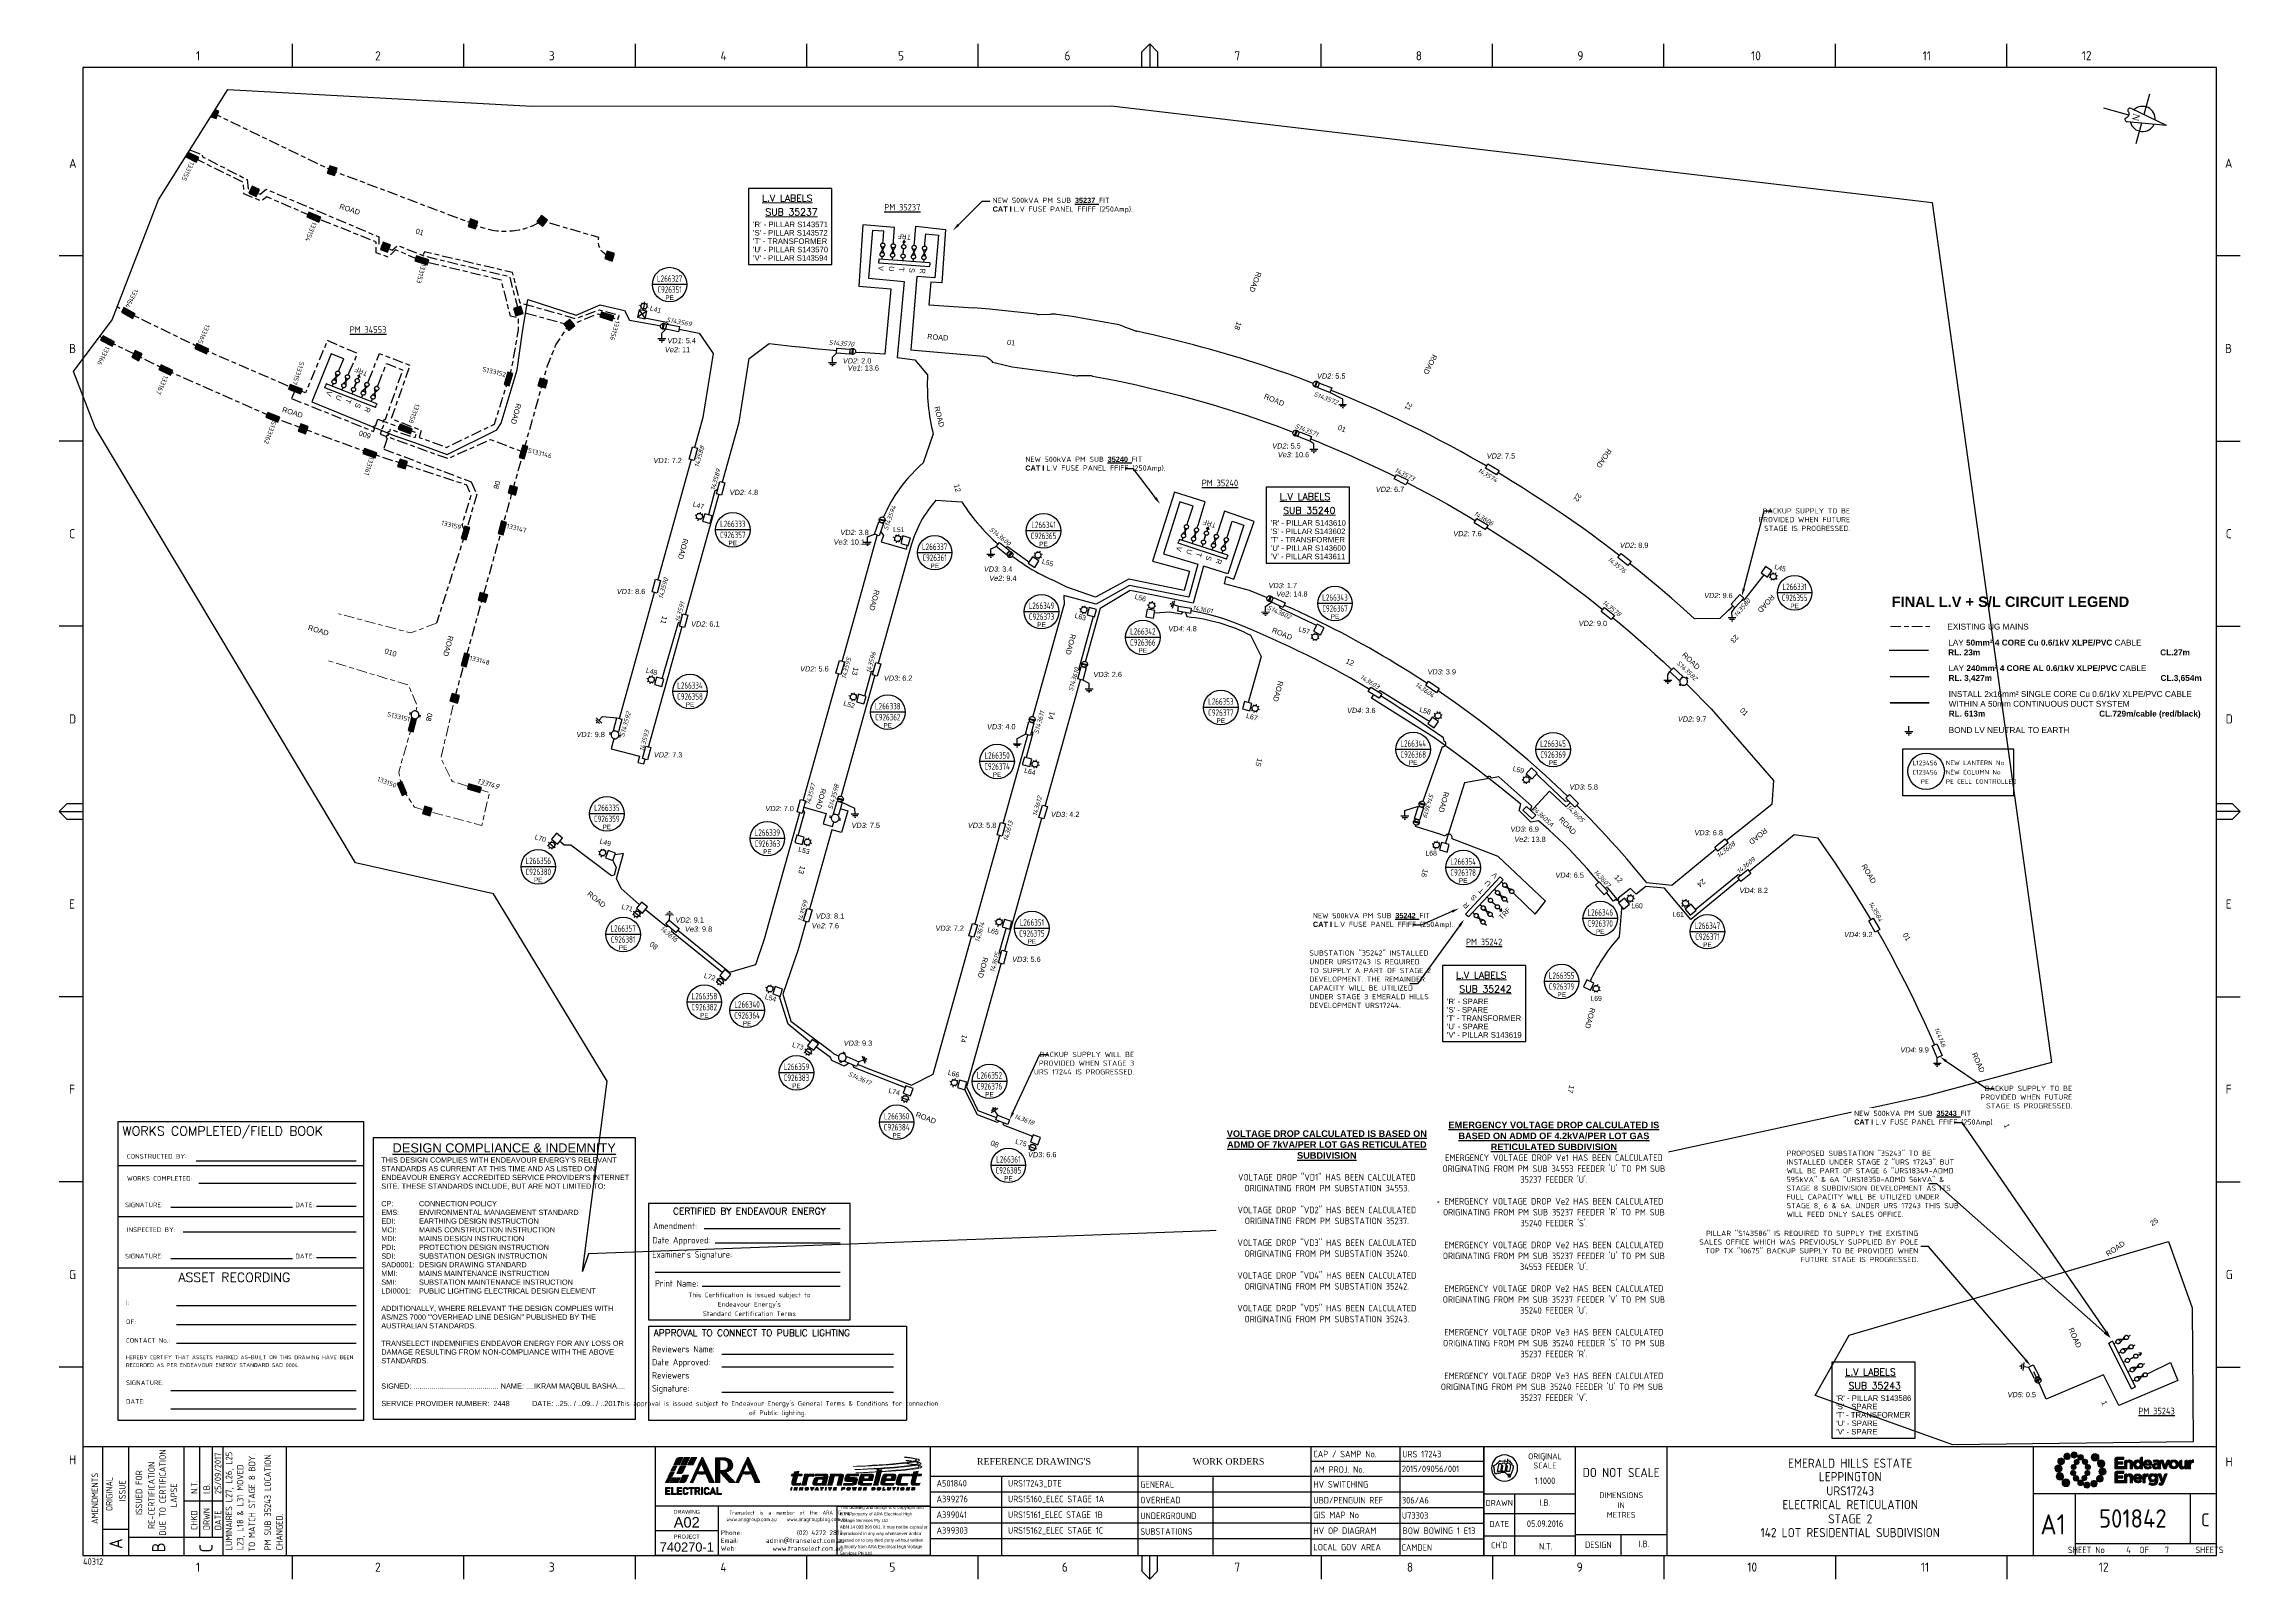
# Paper-space layout 'LV+SL' of a CAD drawing. Extents: x 0 to 839, y -120 to 467.
# The model-space entities are those that its viewports show. They can reach past a viewport. Long polylines and large blocks are cut down to what shows.
import ezdxf
from ezdxf import colors
from ezdxf.entities.mleader import LeaderData, LeaderLine
from ezdxf.enums import TextEntityAlignment as Align
from ezdxf.math import Vec2, Vec3

# ---------------------------------------------------------------- set-up
doc = ezdxf.new("R2010")
doc.units = 0
for name, pattern in [('Cable Exist UG', [8.2, 4, -1.2, 1.8, -1.2]), ('DASHED', [0.75, 0.5, -0.25]), ('DOT', [0.25, 0, -0.25]), ('HIDDEN', [9.525, 6.35, -3.175]), ('HIDDEN2', [0.1875, 0.125, -0.0625])]:
    doc.linetypes.add(name, pattern=pattern)
for name, color, linetype in [('_User_HV_Exist', 7, 'Continuous'), ('_User_LV_Exist', 7, 'Continuous'), ('Equip_LV_EXT', 7, 'Continuous'), ('Equip_LV_NEW', 2, 'Continuous'), ('Mains_LV_NEW_R6', 2, 'Continuous'), ('Mains_LV_NEW_T84', 2, 'Continuous'), ('Mains_LV_NEW_T94', 2, 'Continuous'), ('Notes', 7, 'Continuous'), ('Notes_LV_MISC', 7, 'Continuous'), ('Notes_SL_MISC', 7, 'Continuous'), ('Sub_LV_EXT', 7, 'Continuous'), ('Sub_LV_NEW', 2, 'Continuous'), ('Sub_SP_TR_HV_LV_SL_LS_EXT', 7, 'Continuous'), ('SupportsOH_SP_TR_HV_LV_SL_EXT', 7, 'Continuous'), ('SupportsUG_SP_LV_EXT', 7, 'Continuous'), ('SupportsUG_SP_LV_NEW', 2, 'Continuous'), ('SupportsUG_SP_LV_SL_EXT', 7, 'Continuous')]:
    doc.layers.add(name, color=color, linetype=linetype)
for name, color, linetype, lineweight in [('Cadastre Developer_SP_EXT', 9, 'Continuous', 5), ('Cadastre Easements_SP_EXT', 9, 'Continuous', 5), ('Cadastre Other Property_SP_EXT', 9, 'HIDDEN', 5), ('Cadastre Roads_SP_EXT', 94, 'Continuous', 15)]:
    doc.layers.add(name, color=color, linetype=linetype, lineweight=lineweight)
doc.layers.add('Viewports', color=6, linetype='Continuous', plot=False)
doc.styles.add('ARIAL', font='arial.ttf', dxfattribs={"height": 2})
doc.styles.add('COLUMN_LABEL', font='arial.ttf')
doc.styles.add('Elec', font='romand__.ttf')
doc.styles.add('iecARIAL', font='arial.ttf', dxfattribs={"height": 2})
doc.styles.add('iecISOCP', font='isocp.shx')
doc.styles.add('iecNAME', font='times.ttf')
doc.styles.add('iecTimesNewRoman', font='times.ttf')
doc.styles.add('IESYMBOL1', font='isocp.shx')
doc.styles.add('POLE_LABEL', font='arial.ttf')
doc.styles.add('SL_LABEL', font='arial.ttf')
doc.styles.get("Standard").update_dxf_attribs({"font": 'isocp.shx'})
doc.linetypes.add('Cable 4', pattern='A,5.25,-0.1,["o",Standard,S=2,R=0,X=1.5,Y=-0.7],-4', length=9.35)
doc.linetypes.add('Cable New UG', pattern='A,7,-0.25,["x",Standard,S=2,R=0,X=0.2,Y=-0.8],-2.1', length=9.35)
doc.linetypes.add('Trench-HV', pattern='A,7,-2,["/",Standard,S=1.5,R=0,X=-1.2,Y=-0.7],-0.001', length=9.001)

# ---------------------------------------------------------------- blocks, each defined once
blk = doc.blocks.new('NorthPnt 11(NP11)')
for p, q in [((-19.7, 0), (-3.5, 0)), ((-0.1, -10.9), (-0.1, -30.8)), ((3.3, 0), (19.7, 0))]:
    blk.add_line(p, q)
for points in [[(-0.1, 18.8), (-5.4, -10.7, 0.877048), (-2.3, -11.9, -0.1543), (-0.1, -10.9, 0.090511)], [(-0.1, 18.8), (5.3, -10.7, -0.877048), (2.1, -11.9, 0.1543), (-0.1, -10.9, -0.090511)]]:
    blk.add_lwpolyline(points, format="xyb")
for start, end in [(100.5988, 238.8643), (300.0994, 80.4374)]:
    blk.add_arc((0, 0), 9.64, start, end)
at = {"color": 7, "style": 'iecNAME'}
blk.add_text('N', height=5.02, dxfattribs=at).set_placement((-2.6, -7.8))
blk = doc.blocks.new('NOTE_CERTIFIED-BY-IE')
at = {"color": 7, "linetype": 'Continuous', "lineweight": -3}
for p, q in [((21.25, 34.9), (73.15, 34.9)), ((25.46, 29.41), (73.15, 29.41)), ((2.51, 18.32), (73.15, 18.32)), ((20.45, 12.96), (73.15, 12.96))]:
    blk.add_line(p, q, dxfattribs=at)
blk.add_lwpolyline([(0, 0), (76.98, 0), (76.98, 44.52), (0, 44.52)], close=True)
at = {"color": 7, "lineweight": -3, "style": 'Elec'}
blk.add_text('CERTIFIED BY ENDEAVOUR ENERGY', height=2.52, dxfattribs=at).set_placement((38.51, 41.58), align=Align.MIDDLE_CENTER)
at = {"color": 7, "lineweight": -3}
for s, p in [('Amendment:', (1.7, 35.94)), ('Date Approved:', (1.37, 30.47)), ("Examiner's Signature:", (1.37, 25.01))]:
    blk.add_text(s, height=2.5, dxfattribs=at).set_placement(p, align=Align.MIDDLE_LEFT)
blk.add_text('Print Name:', height=2.5, dxfattribs=at).set_placement((2.4, 11.95), align=Align.BOTTOM_LEFT)
at = {"color": 7, "lineweight": -3, "insert": (38.49, 5.99), "char_height": 1.79, "attachment_point": 5, "line_spacing_factor": 1.2}
blk.add_mtext("This Certification is issued subject to \\PEndeavour Energy's \\PStandard Certification Terms", dxfattribs=at)
blk = doc.blocks.new('NOTE_WORKS-COMPLETED')
at = {"lineweight": -3}
for p, q in [((94.11, 97.2), (0, 97.2)), ((94.11, 77.62), (0, 77.62)), ((93.87, 58.03), (0, 58.03))]:
    blk.add_line(p, q, dxfattribs=at)
at = {"color": 7, "linetype": 'Continuous', "lineweight": -3}
for p, q in [((30, 99), (91.13, 99)), ((31, 90.55), (91.13, 90.55)), ((20.3, 81.37), (66.83, 81.37)), ((75.92, 81.71), (91.13, 81.71)), ((25, 71.88), (91.13, 71.88)), ((20.3, 61.78), (66.83, 61.78)), ((75.92, 62.13), (91.13, 62.13)), ((22.5, 43.79), (91.13, 43.79)), ((22.5, 36.59), (91.13, 36.59)), ((22.5, 29.42), (91.13, 29.42)), ((20.3, 11.37), (91.13, 11.37)), ((20.3, 4.28), (91.13, 4.28))]:
    blk.add_line(p, q, dxfattribs=at)
at = {"lineweight": -3}
blk.add_lwpolyline([(0, 0), (94.11, 0), (94.11, 113.95), (0, 113.95)], close=True, dxfattribs=at)
at = {"color": 7, "lineweight": -3, "style": 'Elec'}
blk.add_text('WORKS COMPLETED/FIELD BOOK', height=3.5, dxfattribs=at).set_placement((1.75, 110.45), align=Align.MIDDLE_LEFT)
at = {"color": 7, "lineweight": -3}
for s, p in [('CONSTRUCTED BY:', (3.51, 100.79)), ('WORKS COMPLETED:', (3.52, 92.34)), ('INSPECTED BY:', (3.52, 72.76))]:
    blk.add_text(s, height=1.79, dxfattribs=at).set_placement(p, align=Align.MIDDLE_LEFT)
for s, p in [('SIGNATURE:', (10, 82.23)), ('DATE:', (71.45, 82.23)), ('SIGNATURE:', (10, 62.65)), ('DATE:', (71.45, 62.65))]:
    blk.add_text(s, height=1.79, dxfattribs=at).set_placement(p, align=Align.MIDDLE_CENTER)
at = {"color": 7, "lineweight": -3, "style": 'Elec'}
blk.add_text('ASSET RECORDING', height=3.5, dxfattribs=at).set_placement((23.19, 56.32), align=Align.TOP_LEFT)
at = {"color": 7, "lineweight": -3, "insert": (3.17, 45.68), "char_height": 1.79, "width": 89.6105, "attachment_point": 1, "line_spacing_factor": 1.2}
blk.add_mtext('I:\\P\\POF:\\P\\PCONTACT No.:\\P{\\H0.83799x;\\PHEREBY CERTIFY THAT ASSETS MARKED AS-BUILT ON THIS DRAWING HAVE BEEN\\PRECORDED AS PER ENDEAVOUR ENERGY STANDARD SAD 0004.}\\P\\PSIGNATURE:\\P\\PDATE:', dxfattribs=at)
at = {"color": 7, "lineweight": -3}
for tag, p in [('CONSTRUCTEDBY', (32.92, 99.87)), ('WORKSCOMPLETED', (32.93, 91.44)), ('DATE', (77.31, 82.21)), ('SIGNATURE', (23.86, 81.87)), ('INSPECTEDBY', (25.68, 72.38)), ('SIGNATURE', (24.59, 62.28)), ('DATE', (77.75, 62.63)), ('ASSETRECORD', (28.77, 44.53)), ('ASSETRECORDOF', (28.5, 37.33)), ('CONTACTNO', (28.5, 30.15)), ('SIGNATURE', (31.79, 12.95)), ('DATE', (32, 5.02))]:
    blk.add_attdef(tag, p, '', height=1.79, dxfattribs=at)
blk = doc.blocks.new('NOTE_APPROVAL-TO-CONNECT-SL')
for p, q in [((0, 36), (0, 0)), ((0, 36), (98.54, 36)), ((98.54, 36), (98.54, 0)), ((0, 0), (98.54, 0))]:
    blk.add_line(p, q)
at = {"color": 7, "linetype": 'Continuous', "lineweight": -3}
for p, q in [((28, 25.28), (93.61, 25.28)), ((28, 20.43), (93.61, 20.43)), ((28, 10.76), (93.61, 10.76))]:
    blk.add_line(p, q, dxfattribs=at)
at = {"color": 7, "lineweight": -3, "style": 'Elec'}
blk.add_text('APPROVAL TO CONNECT TO PUBLIC LIGHTING', height=2.5, dxfattribs=at).set_placement((1.96, 33.37), align=Align.MIDDLE_LEFT)
at = {"color": 7, "lineweight": -3, "insert": (1.27, 19.31), "char_height": 2.5, "attachment_point": 4, "line_spacing_factor": 1.2}
blk.add_mtext('Reviewers Name:\\PDate Approved:\\PReviewers \\PSignature:', dxfattribs=at)
at = {"color": 7, "lineweight": -3, "insert": (49.27, 4.37), "char_height": 1.79, "width": 101.5642, "attachment_point": 5, "line_spacing_factor": 1.2}
blk.add_mtext("This approval is issued subject to Endeavour Energy's General Terms & Conditions for connection of Public lighting.", dxfattribs=at)
blk = doc.blocks.new('Earth')
for p, q in [((0, -2.04), (0, 0)), ((-1.5, -2.04), (1.5, -2.04)), ((-1, -2.64), (1, -2.64)), ((-0.25, -3.24), (0.25, -3.24))]:
    blk.add_line(p, q)
blk = doc.blocks.new('NOTE_LANTERN-COLUMN-NUM')
at = {"layer": 'Notes'}
blk.add_lwpolyline([(0, 14.69), (42.48, 14.69), (42.48, 32.37), (0, 32.37)], close=True, dxfattribs=at)
blk.add_circle((9.02, 23.95), 6.95, dxfattribs=at)
at = {"layer": 'Notes', "color": 7, "char_height": 1.79, "line_spacing_factor": 1.2}
for s, insert, attachment_point in [('L123456\\PC123456\\PPE', (8.56, 23.57), 5), ('NEW LANTERN No\\PNEW COLUMN No\\PPE CELL CONTROLLED', (16.53, 23.61), 4)]:
    blk.add_mtext(s, dxfattribs=dict(at, insert=insert, attachment_point=attachment_point))
blk = doc.blocks.new('SLANTERN_NUM')
at = {"layer": 'Notes'}
blk.add_line((6.6, 0), (-6.6, 0), dxfattribs=at)
blk.add_circle((0, 0), 6.6, dxfattribs=at)
at = {"layer": 'Notes', "linetype": 'Continuous', "style": 'iecARIAL'}
blk.add_text('PE', height=1.75, dxfattribs=at).set_placement((0, -5), align=Align.MIDDLE_CENTER)
at = {"layer": 'Notes', "width": 0.7}
for tag, p in [('SNUMBER', (0, 1.05)), ('CNUMBER', (0, -3.15))]:
    blk.add_attdef(tag, text='', height=2.5, dxfattribs=at).set_placement(p, align=Align.CENTER)
blk = doc.blocks.new('EE_LOGO')
h = blk.add_hatch(color=7)
edge = h.paths.add_edge_path()
edge.add_spline(control_points=[(-25.34, 1.94), (-26.08, 1.98), (-26.72, 1.41), (-26.77, 0.66), (-26.81, -0.09), (-26.24, -0.72), (-25.49, -0.77), (-24.74, -0.81), (-24.1, -0.24), (-24.06, 0.51), (-24.02, 1.25), (-24.59, 1.89), (-25.34, 1.94)], knot_values=[0, 0, 0, 0, 1, 1, 1, 2, 2, 2, 3, 3, 3, 4, 4, 4, 4], degree=3, periodic=0)
h = blk.add_hatch(color=7)
edge = h.paths.add_edge_path()
edge.add_spline(control_points=[(-23.73, 4.46), (-24.34, 4.81), (-25.13, 4.61), (-25.49, 3.99), (-25.85, 3.38), (-25.64, 2.59), (-25.03, 2.23), (-24.41, 1.87), (-23.63, 2.08), (-23.27, 2.69), (-22.91, 3.31), (-23.12, 4.1), (-23.73, 4.46)], knot_values=[0, 0, 0, 0, 1, 1, 1, 2, 2, 2, 3, 3, 3, 4, 4, 4, 4], degree=3, periodic=0)
h = blk.add_hatch(color=7)
edge = h.paths.add_edge_path()
edge.add_spline(control_points=[(-21.12, 5.87), (-21.48, 6.44), (-22.24, 6.61), (-22.81, 6.24), (-23.37, 5.88), (-23.54, 5.12), (-23.17, 4.55), (-22.81, 3.98), (-22.05, 3.82), (-21.48, 4.19), (-20.92, 4.55), (-20.75, 5.31), (-21.12, 5.87)], knot_values=[0, 0, 0, 0, 1, 1, 1, 2, 2, 2, 3, 3, 3, 4, 4, 4, 4], degree=3, periodic=0)
h = blk.add_hatch(color=7)
edge = h.paths.add_edge_path()
edge.add_spline(control_points=[(-19.43, 2.06), (-19.94, 2.17), (-20.44, 1.84), (-20.55, 1.33), (-20.66, 0.82), (-20.34, 0.32), (-19.83, 0.21), (-19.32, 0.1), (-18.81, 0.42), (-18.71, 0.93), (-18.59, 1.44), (-18.92, 1.95), (-19.43, 2.06)], knot_values=[0, 0, 0, 0, 1, 1, 1, 2, 2, 2, 3, 3, 3, 4, 4, 4, 4], degree=3, periodic=0)
h = blk.add_hatch(color=7)
edge = h.paths.add_edge_path()
edge.add_spline(control_points=[(-18.27, 5.87), (-18.34, 6.5), (-18.91, 6.97), (-19.54, 6.9), (-20.18, 6.84), (-20.65, 6.27), (-20.58, 5.63), (-20.52, 4.99), (-19.95, 4.53), (-19.31, 4.59), (-18.67, 4.66), (-18.21, 5.23), (-18.27, 5.87)], knot_values=[0, 0, 0, 0, 1, 1, 1, 2, 2, 2, 3, 3, 3, 4, 4, 4, 4], degree=3, periodic=0)
h = blk.add_hatch(color=7)
edge = h.paths.add_edge_path()
edge.add_spline(control_points=[(-15.91, 4.86), (-15.91, 4.26), (-16.4, 3.77), (-17, 3.77), (-17.6, 3.77), (-18.08, 4.26), (-18.08, 4.86), (-18.08, 5.46), (-17.6, 5.95), (-17, 5.95), (-16.4, 5.95), (-15.91, 5.46), (-15.91, 4.86)], knot_values=[0, 0, 0, 0, 1, 1, 1, 2, 2, 2, 3, 3, 3, 4, 4, 4, 4], degree=3, periodic=0)
edge = h.paths.add_edge_path()
edge.add_spline(control_points=[(-18.29, 3.97), (-18.8, 4.08), (-19.3, 3.76), (-19.41, 3.25), (-19.52, 2.74), (-19.2, 2.23), (-18.69, 2.12), (-18.18, 2.01), (-17.67, 2.33), (-17.56, 2.84), (-17.45, 3.35), (-17.78, 3.86), (-18.29, 3.97)], knot_values=[0, 0, 0, 0, 1, 1, 1, 2, 2, 2, 3, 3, 3, 4, 4, 4, 4], degree=3, periodic=0)
h = blk.add_hatch(color=7)
edge = h.paths.add_edge_path()
edge.add_spline(control_points=[(-14.59, 2.36), (-14.16, 2.75), (-14.12, 3.41), (-14.51, 3.84), (-14.89, 4.27), (-15.55, 4.31), (-15.99, 3.93), (-16.42, 3.54), (-16.46, 2.88), (-16.07, 2.45), (-15.69, 2.01), (-15.02, 1.98), (-14.59, 2.36)], knot_values=[0, 0, 0, 0, 1, 1, 1, 2, 2, 2, 3, 3, 3, 4, 4, 4, 4], degree=3, periodic=0)
edge = h.paths.add_edge_path()
edge.add_spline(control_points=[(-15.91, 4.86), (-15.91, 4.26), (-16.4, 3.77), (-17, 3.77), (-17.6, 3.77), (-18.08, 4.26), (-18.08, 4.86), (-18.08, 5.46), (-17.6, 5.95), (-17, 5.95), (-16.4, 5.95), (-15.91, 5.46), (-15.91, 4.86)], knot_values=[0, 0, 0, 0, 1, 1, 1, 2, 2, 2, 3, 3, 3, 4, 4, 4, 4], degree=3, periodic=0)
h = blk.add_hatch(color=7)
edge = h.paths.add_edge_path()
edge.add_spline(control_points=[(-15.91, 4.86), (-15.91, 4.26), (-16.4, 3.77), (-17, 3.77), (-17.6, 3.77), (-18.08, 4.26), (-18.08, 4.86), (-18.08, 5.46), (-17.6, 5.95), (-17, 5.95), (-16.4, 5.95), (-15.91, 5.46), (-15.91, 4.86)], knot_values=[0, 0, 0, 0, 1, 1, 1, 2, 2, 2, 3, 3, 3, 4, 4, 4, 4], degree=3, periodic=0)
edge = h.paths.add_edge_path(flags=16)
edge.add_spline(control_points=[(-15.91, 4.86), (-15.91, 4.26), (-16.4, 3.77), (-17, 3.77), (-17.6, 3.77), (-18.08, 4.26), (-18.08, 4.86), (-18.08, 5.46), (-17.6, 5.95), (-17, 5.95), (-16.4, 5.95), (-15.91, 5.46), (-15.91, 4.86)], knot_values=[0, 0, 0, 0, 1, 1, 1, 2, 2, 2, 3, 3, 3, 4, 4, 4, 4], degree=3, periodic=0)
h = blk.add_hatch(color=7)
edge = h.paths.add_edge_path()
edge.add_spline(control_points=[(-13.94, 0.18), (-13.41, 0.32), (-13.09, 0.87), (-13.23, 1.4), (-13.37, 1.93), (-13.92, 2.25), (-14.45, 2.11), (-14.98, 1.97), (-15.3, 1.42), (-15.16, 0.89), (-15.02, 0.36), (-14.47, 0.04), (-13.94, 0.18)], knot_values=[0, 0, 0, 0, 1, 1, 1, 2, 2, 2, 3, 3, 3, 4, 4, 4, 4], degree=3, periodic=0)
h = blk.add_hatch(color=7)
edge = h.paths.add_edge_path()
edge.add_spline(control_points=[(-9.93, 4.86), (-9.93, 4.03), (-10.61, 3.35), (-11.44, 3.35), (-12.28, 3.35), (-12.95, 4.03), (-12.95, 4.86), (-12.95, 5.69), (-12.28, 6.37), (-11.44, 6.37), (-10.61, 6.37), (-9.93, 5.69), (-9.93, 4.86)], knot_values=[0, 0, 0, 0, 1, 1, 1, 2, 2, 2, 3, 3, 3, 4, 4, 4, 4], degree=3, periodic=0)
h = blk.add_hatch(color=7)
edge = h.paths.add_edge_path()
edge.add_spline(control_points=[(-8.55, 1.13), (-7.83, 1.45), (-7.5, 2.29), (-7.82, 3.01), (-8.14, 3.73), (-8.98, 4.06), (-9.7, 3.74), (-10.42, 3.42), (-10.75, 2.58), (-10.43, 1.86), (-10.11, 1.14), (-9.27, 0.81), (-8.55, 1.13)], knot_values=[0, 0, 0, 0, 1, 1, 1, 2, 2, 2, 3, 3, 3, 4, 4, 4, 4], degree=3, periodic=0)
h = blk.add_hatch(color=7)
edge = h.paths.add_edge_path()
edge.add_spline(control_points=[(-8.66, -1.92), (-7.91, -1.96), (-7.27, -1.39), (-7.23, -0.64), (-7.19, 0.1), (-7.76, 0.74), (-8.51, 0.78), (-9.25, 0.83), (-9.89, 0.26), (-9.94, -0.49), (-9.98, -1.24), (-9.41, -1.88), (-8.66, -1.92)], knot_values=[0, 0, 0, 0, 1, 1, 1, 2, 2, 2, 3, 3, 3, 4, 4, 4, 4], degree=3, periodic=0)
h = blk.add_hatch(color=7)
edge = h.paths.add_edge_path()
edge.add_spline(control_points=[(-3.85, 0.44), (-3.85, 0.44), (-3.85, 4.25), (-3.85, 4.3), (-3.85, 4.35), (-3.85, 4.86), (-3.29, 4.86), (-2.74, 4.86), (-0.49, 4.86), (-0.49, 4.86), (-0.49, 4.86), (-0.49, 4), (-0.49, 4), (-0.49, 4), (-2.89, 4), (-2.89, 4), (-2.89, 4), (-2.89, 3.1), (-2.89, 3.1), (-2.89, 3.1), (-0.8, 3.1), (-0.8, 3.1), (-0.8, 3.1), (-0.8, 2.23), (-0.8, 2.23), (-0.8, 2.23), (-2.89, 2.23), (-2.89, 2.23), (-2.89, 2.23), (-2.89, 1.31), (-2.89, 1.31), (-2.89, 1.31), (-0.49, 1.31), (-0.49, 1.31), (-0.49, 1.31), (-0.49, 0.44), (-0.49, 0.44), (-0.49, 0.44), (-3.85, 0.44), (-3.85, 0.44)], knot_values=[0, 0, 0, 0, 1, 1, 1, 2, 2, 2, 3, 3, 3, 4, 4, 4, 5, 5, 5, 6, 6, 6, 7, 7, 7, 8, 8, 8, 9, 9, 9, 10, 10, 10, 11, 11, 11, 12, 12, 12, 13, 13, 13, 13], degree=3, periodic=0)
h = blk.add_hatch(color=7)
edge = h.paths.add_edge_path()
edge.add_spline(control_points=[(1.94, 0.44), (1.94, 0.44), (1.94, 2.33), (1.94, 2.33), (1.94, 2.78), (1.73, 3.02), (1.36, 3.02), (1, 3.02), (0.76, 2.78), (0.76, 2.33), (0.76, 2.33), (0.76, 0.44), (0.76, 0.44), (0.76, 0.44), (-0.2, 0.44), (-0.2, 0.44), (-0.2, 0.44), (-0.2, 3.21), (-0.2, 3.27), (-0.2, 3.33), (-0.2, 3.82), (0.36, 3.82), (0.76, 3.82), (0.76, 3.82), (0.76, 3.82), (0.76, 3.82), (0.76, 3.35), (0.76, 3.35), (0.98, 3.63), (1.27, 3.89), (1.75, 3.89), (2.48, 3.89), (2.9, 3.41), (2.9, 2.63), (2.9, 2.63), (2.9, 0.44), (2.9, 0.44), (2.9, 0.44), (1.94, 0.44), (1.94, 0.44)], knot_values=[0, 0, 0, 0, 1, 1, 1, 2, 2, 2, 3, 3, 3, 4, 4, 4, 5, 5, 5, 6, 6, 6, 7, 7, 7, 8, 8, 8, 9, 9, 9, 10, 10, 10, 11, 11, 11, 12, 12, 12, 13, 13, 13, 13], degree=3, periodic=0)
h = blk.add_hatch(color=7)
edge = h.paths.add_edge_path(flags=16)
edge.add_spline(control_points=[(5.8, 2.13), (5.8, 2.69), (5.43, 3.07), (4.98, 3.07), (4.53, 3.07), (4.15, 2.7), (4.15, 2.13), (4.15, 2.13), (4.15, 2.12), (4.15, 2.12), (4.15, 1.56), (4.53, 1.19), (4.98, 1.19), (5.43, 1.19), (5.8, 1.56), (5.8, 2.12), (5.8, 2.12), (5.8, 2.13), (5.8, 2.13)], knot_values=[0, 0, 0, 0, 1, 1, 1, 2, 2, 2, 3, 3, 3, 4, 4, 4, 5, 5, 5, 6, 6, 6, 6], degree=3, periodic=0)
edge = h.paths.add_edge_path()
edge.add_spline(control_points=[(5.79, 0.44), (5.79, 0.44), (5.79, 0.92), (5.79, 0.92), (5.55, 0.6), (5.23, 0.37), (4.73, 0.37), (3.94, 0.37), (3.19, 0.99), (3.19, 2.12), (3.19, 2.12), (3.19, 2.13), (3.19, 2.13), (3.19, 3.26), (3.93, 3.88), (4.73, 3.88), (5.24, 3.88), (5.56, 3.65), (5.79, 3.38), (5.79, 3.38), (5.79, 4.27), (5.79, 4.3), (5.79, 4.34), (5.79, 4.86), (6.34, 4.86), (6.73, 4.86), (6.75, 4.86), (6.75, 4.86), (6.75, 4.86), (6.75, 0.44), (6.75, 0.44), (6.75, 0.44), (5.79, 0.44), (5.79, 0.44)], knot_values=[0, 0, 0, 0, 1, 1, 1, 2, 2, 2, 3, 3, 3, 4, 4, 4, 5, 5, 5, 6, 6, 6, 7, 7, 7, 8, 8, 8, 9, 9, 9, 10, 10, 10, 11, 11, 11, 11], degree=3, periodic=0)
h = blk.add_hatch(color=7)
edge = h.paths.add_edge_path()
edge.add_spline(control_points=[(8.69, 3.89), (7.7, 3.89), (7.01, 3.09), (7.01, 2.13), (7.01, 2.13), (7.01, 2.12), (7.01, 2.12), (7.01, 1.08), (7.77, 0.37), (8.78, 0.37), (9.39, 0.37), (9.85, 0.61), (10.16, 1), (10.16, 1), (9.62, 1.48), (9.62, 1.48), (9.35, 1.24), (9.12, 1.14), (8.79, 1.14), (8.33, 1.13), (8, 1.49), (7.95, 1.86), (7.91, 2.18), (7.93, 2.29), (7.95, 2.43), (8.02, 2.85), (8.29, 3.12), (8.69, 3.12), (9.09, 3.12), (9.34, 2.83), (9.4, 2.4), (9.4, 2.4), (8.14, 2.4), (8.14, 2.4), (8.14, 2.4), (8.12, 1.8), (8.64, 1.8), (9.17, 1.8), (10.32, 1.8), (10.32, 1.8), (10.33, 1.89), (10.34, 1.95), (10.34, 2.04), (10.34, 2.04), (10.34, 2.05), (10.34, 2.05), (10.34, 3.01), (9.82, 3.89), (8.69, 3.89)], knot_values=[0, 0, 0, 0, 1, 1, 1, 2, 2, 2, 3, 3, 3, 4, 4, 4, 5, 5, 5, 6, 6, 6, 7, 7, 7, 8, 8, 8, 9, 9, 9, 10, 10, 10, 11, 11, 11, 12, 12, 12, 13, 13, 13, 14, 14, 14, 15, 15, 15, 16, 16, 16, 16], degree=3, periodic=0)
h = blk.add_hatch(color=7)
edge = h.paths.add_edge_path(flags=16)
edge.add_spline(control_points=[(12.69, 1.8), (12.53, 1.88), (12.31, 1.93), (12.08, 1.93), (11.67, 1.93), (11.42, 1.77), (11.42, 1.46), (11.42, 1.46), (11.42, 1.45), (11.42, 1.45), (11.42, 1.19), (11.63, 1.04), (11.94, 1.04), (12.39, 1.04), (12.69, 1.29), (12.69, 1.63), (12.69, 1.63), (12.69, 1.8), (12.69, 1.8)], knot_values=[0, 0, 0, 0, 1, 1, 1, 2, 2, 2, 3, 3, 3, 4, 4, 4, 5, 5, 5, 6, 6, 6, 6], degree=3, periodic=0)
edge = h.paths.add_edge_path()
edge.add_spline(control_points=[(12.67, 0.44), (12.67, 0.44), (12.67, 0.81), (12.67, 0.81), (12.44, 0.55), (12.12, 0.38), (11.65, 0.38), (11.01, 0.38), (10.49, 0.74), (10.49, 1.41), (10.49, 1.41), (10.49, 1.42), (10.49, 1.42), (10.49, 2.16), (11.05, 2.5), (11.85, 2.5), (12.19, 2.5), (12.44, 2.45), (12.68, 2.37), (12.68, 2.37), (12.68, 2.42), (12.68, 2.42), (12.68, 2.82), (12.43, 3.07), (11.95, 3.07), (11.59, 3.07), (11.33, 3), (11.02, 2.89), (11.02, 2.89), (10.78, 3.62), (10.78, 3.62), (11.15, 3.78), (11.52, 3.89), (12.09, 3.89), (13.14, 3.89), (13.6, 3.35), (13.6, 2.43), (13.6, 2.43), (13.6, 0.44), (13.6, 0.44), (13.6, 0.44), (12.67, 0.44), (12.67, 0.44)], knot_values=[0, 0, 0, 0, 1, 1, 1, 2, 2, 2, 3, 3, 3, 4, 4, 4, 5, 5, 5, 6, 6, 6, 7, 7, 7, 8, 8, 8, 9, 9, 9, 10, 10, 10, 11, 11, 11, 12, 12, 12, 13, 13, 13, 14, 14, 14, 14], degree=3, periodic=0)
h = blk.add_hatch(color=7)
edge = h.paths.add_edge_path()
edge.add_spline(control_points=[(15.71, 0.44), (15.71, 0.44), (14.84, 0.44), (14.84, 0.44), (14.84, 0.44), (13.51, 3.83), (13.51, 3.83), (13.51, 3.83), (14.53, 3.83), (14.53, 3.83), (14.53, 3.83), (15.28, 1.58), (15.28, 1.58), (15.28, 1.58), (15.86, 3.3), (15.86, 3.3), (15.86, 3.3), (16.02, 3.83), (16.4, 3.83), (16.78, 3.83), (17.04, 3.83), (17.04, 3.83), (17.04, 3.83), (15.71, 0.44), (15.71, 0.44)], knot_values=[0, 0, 0, 0, 1, 1, 1, 2, 2, 2, 3, 3, 3, 4, 4, 4, 5, 5, 5, 6, 6, 6, 7, 7, 7, 8, 8, 8, 8], degree=3, periodic=0)
h = blk.add_hatch(color=7)
edge = h.paths.add_edge_path(flags=16)
edge.add_spline(control_points=[(19.52, 2.16), (19.52, 2.66), (19.16, 3.09), (18.63, 3.09), (18.08, 3.09), (17.75, 2.67), (17.75, 2.17), (17.75, 2.17), (17.75, 2.16), (17.75, 2.16), (17.75, 1.66), (18.11, 1.22), (18.64, 1.22), (19.19, 1.22), (19.52, 1.65), (19.52, 2.15), (19.52, 2.15), (19.52, 2.16), (19.52, 2.16)], knot_values=[0, 0, 0, 0, 1, 1, 1, 2, 2, 2, 3, 3, 3, 4, 4, 4, 5, 5, 5, 6, 6, 6, 6], degree=3, periodic=0)
edge = h.paths.add_edge_path()
edge.add_spline(control_points=[(18.63, 0.4), (17.58, 0.4), (16.8, 1.17), (16.8, 2.15), (16.8, 2.15), (16.8, 2.16), (16.8, 2.16), (16.8, 3.13), (17.59, 3.92), (18.64, 3.92), (19.69, 3.92), (20.46, 3.14), (20.46, 2.17), (20.46, 2.17), (20.46, 2.16), (20.46, 2.16), (20.46, 1.19), (19.68, 0.4), (18.63, 0.4)], knot_values=[0, 0, 0, 0, 1, 1, 1, 2, 2, 2, 3, 3, 3, 4, 4, 4, 5, 5, 5, 6, 6, 6, 6], degree=3, periodic=0)
h = blk.add_hatch(color=7)
edge = h.paths.add_edge_path()
edge.add_spline(control_points=[(22.86, 0.44), (22.86, 0.44), (22.86, 0.92), (22.86, 0.92), (22.64, 0.64), (22.36, 0.38), (21.87, 0.38), (21.15, 0.38), (20.72, 0.86), (20.72, 1.63), (20.72, 1.63), (20.72, 3.22), (20.72, 3.27), (20.72, 3.32), (20.72, 3.82), (21.28, 3.82), (21.68, 3.82), (21.68, 3.82), (21.68, 3.82), (21.68, 3.82), (21.68, 1.94), (21.68, 1.94), (21.68, 1.48), (21.9, 1.25), (22.26, 1.25), (22.63, 1.25), (22.86, 1.48), (22.86, 1.94), (22.86, 1.94), (22.86, 3.2), (22.86, 3.27), (22.86, 3.34), (22.87, 3.82), (23.42, 3.82), (23.82, 3.82), (23.82, 3.82), (23.82, 3.82), (23.82, 3.82), (23.82, 0.44), (23.82, 0.44), (23.82, 0.44), (22.86, 0.44), (22.86, 0.44)], knot_values=[0, 0, 0, 0, 1, 1, 1, 2, 2, 2, 3, 3, 3, 4, 4, 4, 5, 5, 5, 6, 6, 6, 7, 7, 7, 8, 8, 8, 9, 9, 9, 10, 10, 10, 11, 11, 11, 12, 12, 12, 13, 13, 13, 14, 14, 14, 14], degree=3, periodic=0)
h = blk.add_hatch(color=7)
edge = h.paths.add_edge_path()
edge.add_spline(control_points=[(26.09, 2.88), (25.46, 2.88), (25.06, 2.5), (25.06, 1.69), (25.06, 1.69), (25.06, 0.44), (25.06, 0.44), (25.06, 0.44), (24.1, 0.44), (24.1, 0.44), (24.1, 0.44), (24.1, 3.24), (24.1, 3.27), (24.1, 3.3), (24.1, 3.83), (24.66, 3.83), (25.22, 3.83), (25.06, 3.83), (25.06, 3.83), (25.06, 3.83), (25.06, 3.14), (25.06, 3.14), (25.26, 3.61), (25.58, 3.91), (26.14, 3.89), (26.14, 3.89), (26.14, 2.88), (26.14, 2.88), (26.14, 2.88), (26.09, 2.88), (26.09, 2.88)], knot_values=[0, 0, 0, 0, 1, 1, 1, 2, 2, 2, 3, 3, 3, 4, 4, 4, 5, 5, 5, 6, 6, 6, 7, 7, 7, 8, 8, 8, 9, 9, 9, 10, 10, 10, 10], degree=3, periodic=0)
h = blk.add_hatch(color=7)
edge = h.paths.add_edge_path()
edge.add_spline(control_points=[(-25.45, -1.11), (-26.17, -1.43), (-26.5, -2.27), (-26.18, -2.99), (-25.86, -3.71), (-25.02, -4.04), (-24.3, -3.72), (-23.58, -3.4), (-23.25, -2.56), (-23.57, -1.84), (-23.88, -1.12), (-24.72, -0.79), (-25.45, -1.11)], knot_values=[0, 0, 0, 0, 1, 1, 1, 2, 2, 2, 3, 3, 3, 4, 4, 4, 4], degree=3, periodic=0)
h = blk.add_hatch(color=7)
edge = h.paths.add_edge_path()
edge.add_spline(control_points=[(-24.06, -4.84), (-24.06, -4.01), (-23.39, -3.33), (-22.55, -3.33), (-21.72, -3.33), (-21.04, -4.01), (-21.04, -4.84), (-21.04, -5.68), (-21.72, -6.35), (-22.55, -6.35), (-23.39, -6.35), (-24.06, -5.68), (-24.06, -4.84)], knot_values=[0, 0, 0, 0, 1, 1, 1, 2, 2, 2, 3, 3, 3, 4, 4, 4, 4], degree=3, periodic=0)
h = blk.add_hatch(color=7)
edge = h.paths.add_edge_path()
edge.add_spline(control_points=[(-20.06, -0.16), (-20.59, -0.3), (-20.9, -0.85), (-20.76, -1.38), (-20.63, -1.91), (-20.08, -2.23), (-19.55, -2.09), (-19.02, -1.95), (-18.7, -1.4), (-18.84, -0.87), (-18.98, -0.34), (-19.52, -0.02), (-20.06, -0.16)], knot_values=[0, 0, 0, 0, 1, 1, 1, 2, 2, 2, 3, 3, 3, 4, 4, 4, 4], degree=3, periodic=0)
h = blk.add_hatch(color=7)
edge = h.paths.add_edge_path()
edge.add_spline(control_points=[(-19.41, -2.34), (-19.84, -2.73), (-19.88, -3.39), (-19.49, -3.82), (-19.1, -4.26), (-18.44, -4.29), (-18.01, -3.91), (-17.58, -3.52), (-17.54, -2.86), (-17.93, -2.43), (-18.31, -2), (-18.97, -1.96), (-19.41, -2.34)], knot_values=[0, 0, 0, 0, 1, 1, 1, 2, 2, 2, 3, 3, 3, 4, 4, 4, 4], degree=3, periodic=0)
h = blk.add_hatch(color=7)
edge = h.paths.add_edge_path()
edge.add_spline(control_points=[(-18.08, -4.84), (-18.08, -4.24), (-17.6, -3.76), (-17, -3.76), (-16.4, -3.76), (-15.91, -4.24), (-15.91, -4.84), (-15.91, -5.44), (-16.4, -5.93), (-17, -5.93), (-17.6, -5.93), (-18.08, -5.44), (-18.08, -4.84)], knot_values=[0, 0, 0, 0, 1, 1, 1, 2, 2, 2, 3, 3, 3, 4, 4, 4, 4], degree=3, periodic=0)
h = blk.add_hatch(color=7)
edge = h.paths.add_edge_path()
edge.add_spline(control_points=[(-15.71, -3.95), (-15.2, -4.06), (-14.69, -3.74), (-14.58, -3.23), (-14.47, -2.72), (-14.8, -2.21), (-15.31, -2.1), (-15.82, -1.99), (-16.32, -2.32), (-16.43, -2.83), (-16.54, -3.34), (-16.22, -3.84), (-15.71, -3.95)], knot_values=[0, 0, 0, 0, 1, 1, 1, 2, 2, 2, 3, 3, 3, 4, 4, 4, 4], degree=3, periodic=0)
h = blk.add_hatch(color=7)
edge = h.paths.add_edge_path()
edge.add_spline(control_points=[(-15.72, -5.85), (-15.66, -6.49), (-15.09, -6.95), (-14.45, -6.89), (-13.81, -6.82), (-13.35, -6.25), (-13.41, -5.62), (-13.48, -4.98), (-14.05, -4.51), (-14.68, -4.58), (-15.33, -4.64), (-15.79, -5.21), (-15.72, -5.85)], knot_values=[0, 0, 0, 0, 1, 1, 1, 2, 2, 2, 3, 3, 3, 4, 4, 4, 4], degree=3, periodic=0)
h = blk.add_hatch(color=7)
edge = h.paths.add_edge_path()
edge.add_spline(control_points=[(-14.57, -2.04), (-14.06, -2.15), (-13.55, -1.83), (-13.44, -1.32), (-13.33, -0.81), (-13.66, -0.3), (-14.17, -0.19), (-14.68, -0.08), (-15.18, -0.4), (-15.29, -0.92), (-15.4, -1.43), (-15.08, -1.93), (-14.57, -2.04)], knot_values=[0, 0, 0, 0, 1, 1, 1, 2, 2, 2, 3, 3, 3, 4, 4, 4, 4], degree=3, periodic=0)
h = blk.add_hatch(color=7)
edge = h.paths.add_edge_path()
edge.add_spline(control_points=[(-12.88, -5.86), (-12.52, -6.43), (-11.76, -6.59), (-11.19, -6.23), (-10.62, -5.86), (-10.46, -5.1), (-10.82, -4.53), (-11.19, -3.97), (-11.95, -3.8), (-12.51, -4.17), (-13.08, -4.53), (-13.25, -5.29), (-12.88, -5.86)], knot_values=[0, 0, 0, 0, 1, 1, 1, 2, 2, 2, 3, 3, 3, 4, 4, 4, 4], degree=3, periodic=0)
h = blk.add_hatch(color=7)
edge = h.paths.add_edge_path()
edge.add_spline(control_points=[(-10.27, -4.44), (-9.65, -4.79), (-8.86, -4.59), (-8.51, -3.97), (-8.15, -3.36), (-8.36, -2.57), (-8.97, -2.22), (-9.58, -1.86), (-10.37, -2.06), (-10.73, -2.68), (-11.09, -3.29), (-10.88, -4.08), (-10.27, -4.44)], knot_values=[0, 0, 0, 0, 1, 1, 1, 2, 2, 2, 3, 3, 3, 4, 4, 4, 4], degree=3, periodic=0)
h = blk.add_hatch(color=7)
edge = h.paths.add_edge_path()
edge.add_spline(control_points=[(-3.85, -4.84), (-3.85, -4.84), (-3.85, -1.03), (-3.85, -0.98), (-3.85, -0.94), (-3.85, -0.42), (-3.29, -0.42), (-2.74, -0.42), (-0.49, -0.42), (-0.49, -0.42), (-0.49, -0.42), (-0.49, -1.29), (-0.49, -1.29), (-0.49, -1.29), (-2.89, -1.29), (-2.89, -1.29), (-2.89, -1.29), (-2.89, -2.19), (-2.89, -2.19), (-2.89, -2.19), (-0.8, -2.19), (-0.8, -2.19), (-0.8, -2.19), (-0.8, -3.05), (-0.8, -3.05), (-0.8, -3.05), (-2.89, -3.05), (-2.89, -3.05), (-2.89, -3.05), (-2.89, -3.98), (-2.89, -3.98), (-2.89, -3.98), (-0.49, -3.98), (-0.49, -3.98), (-0.49, -3.98), (-0.49, -4.84), (-0.49, -4.84), (-0.49, -4.84), (-3.85, -4.84), (-3.85, -4.84)], knot_values=[0, 0, 0, 0, 1, 1, 1, 2, 2, 2, 3, 3, 3, 4, 4, 4, 5, 5, 5, 6, 6, 6, 7, 7, 7, 8, 8, 8, 9, 9, 9, 10, 10, 10, 11, 11, 11, 12, 12, 12, 13, 13, 13, 13], degree=3, periodic=0)
h = blk.add_hatch(color=7)
edge = h.paths.add_edge_path()
edge.add_spline(control_points=[(1.94, -4.84), (1.94, -4.84), (1.94, -2.96), (1.94, -2.96), (1.94, -2.5), (1.73, -2.27), (1.36, -2.27), (1, -2.27), (0.76, -2.5), (0.76, -2.96), (0.76, -2.96), (0.76, -4.84), (0.76, -4.84), (0.76, -4.84), (-0.2, -4.84), (-0.2, -4.84), (-0.2, -4.84), (-0.2, -2.07), (-0.2, -2.01), (-0.2, -1.96), (-0.2, -1.46), (0.36, -1.46), (0.76, -1.46), (0.76, -1.46), (0.76, -1.46), (0.76, -1.46), (0.76, -1.94), (0.76, -1.94), (0.98, -1.65), (1.27, -1.4), (1.75, -1.4), (2.48, -1.4), (2.9, -1.88), (2.9, -2.65), (2.9, -2.65), (2.9, -4.84), (2.9, -4.84), (2.9, -4.84), (1.94, -4.84), (1.94, -4.84)], knot_values=[0, 0, 0, 0, 1, 1, 1, 2, 2, 2, 3, 3, 3, 4, 4, 4, 5, 5, 5, 6, 6, 6, 7, 7, 7, 8, 8, 8, 9, 9, 9, 10, 10, 10, 11, 11, 11, 12, 12, 12, 13, 13, 13, 13], degree=3, periodic=0)
h = blk.add_hatch(color=7)
edge = h.paths.add_edge_path()
edge.add_spline(control_points=[(4.87, -1.4), (3.88, -1.4), (3.19, -2.19), (3.19, -3.16), (3.19, -3.16), (3.19, -3.17), (3.19, -3.17), (3.19, -4.21), (3.94, -4.92), (4.96, -4.92), (5.57, -4.92), (6.03, -4.68), (6.34, -4.29), (6.34, -4.29), (5.79, -3.8), (5.79, -3.8), (5.53, -4.05), (5.29, -4.14), (4.97, -4.15), (4.51, -4.16), (4.18, -3.79), (4.13, -3.42), (4.09, -3.1), (4.11, -3), (4.13, -2.86), (4.2, -2.44), (4.47, -2.17), (4.87, -2.17), (5.27, -2.17), (5.52, -2.46), (5.58, -2.89), (5.58, -2.89), (4.32, -2.89), (4.32, -2.89), (4.32, -2.89), (4.29, -3.49), (4.82, -3.49), (5.35, -3.49), (6.5, -3.49), (6.5, -3.49), (6.51, -3.4), (6.51, -3.34), (6.51, -3.25), (6.51, -3.25), (6.51, -3.23), (6.51, -3.23), (6.51, -2.27), (6, -1.4), (4.87, -1.4)], knot_values=[0, 0, 0, 0, 1, 1, 1, 2, 2, 2, 3, 3, 3, 4, 4, 4, 5, 5, 5, 6, 6, 6, 7, 7, 7, 8, 8, 8, 9, 9, 9, 10, 10, 10, 11, 11, 11, 12, 12, 12, 13, 13, 13, 14, 14, 14, 15, 15, 15, 16, 16, 16, 16], degree=3, periodic=0)
h = blk.add_hatch(color=7)
edge = h.paths.add_edge_path()
edge.add_spline(control_points=[(8.77, -2.4), (8.13, -2.4), (7.74, -2.79), (7.74, -3.6), (7.74, -3.6), (7.74, -4.85), (7.74, -4.85), (7.74, -4.85), (6.78, -4.85), (6.78, -4.85), (6.78, -4.85), (6.78, -2.05), (6.78, -2.02), (6.78, -1.99), (6.77, -1.46), (7.33, -1.46), (7.74, -1.46), (7.74, -1.46), (7.74, -1.46), (7.74, -1.46), (7.74, -2.15), (7.74, -2.15), (7.93, -1.68), (8.25, -1.37), (8.82, -1.4), (8.82, -1.4), (8.82, -2.4), (8.82, -2.4), (8.82, -2.4), (8.77, -2.4), (8.77, -2.4)], knot_values=[0, 0, 0, 0, 1, 1, 1, 2, 2, 2, 3, 3, 3, 4, 4, 4, 5, 5, 5, 6, 6, 6, 7, 7, 7, 8, 8, 8, 9, 9, 9, 10, 10, 10, 10], degree=3, periodic=0)
h = blk.add_hatch(color=7)
edge = h.paths.add_edge_path(flags=16)
edge.add_spline(control_points=[(11.56, -2.97), (11.56, -2.51), (11.2, -2.19), (10.73, -2.19), (10.26, -2.19), (9.91, -2.51), (9.91, -2.97), (9.91, -2.97), (9.91, -2.99), (9.91, -2.99), (9.91, -3.45), (10.26, -3.77), (10.73, -3.77), (11.2, -3.77), (11.56, -3.45), (11.56, -2.99), (11.56, -2.99), (11.56, -2.97), (11.56, -2.97)], knot_values=[0, 0, 0, 0, 1, 1, 1, 2, 2, 2, 3, 3, 3, 4, 4, 4, 5, 5, 5, 6, 6, 6, 6], degree=3, periodic=0)
edge = h.paths.add_edge_path()
edge.add_spline(control_points=[(10.62, -5.87), (10.07, -5.87), (9.55, -5.74), (9.12, -5.51), (9.12, -5.51), (9.45, -4.79), (9.45, -4.79), (9.8, -4.99), (10.14, -5.1), (10.59, -5.1), (11.25, -5.1), (11.56, -4.79), (11.56, -4.18), (11.56, -4.18), (11.56, -4.02), (11.56, -4.02), (11.27, -4.36), (10.96, -4.57), (10.45, -4.57), (9.66, -4.57), (8.95, -3.99), (8.95, -2.99), (8.95, -2.99), (8.95, -2.97), (8.95, -2.97), (8.95, -1.96), (9.68, -1.4), (10.45, -1.4), (10.98, -1.4), (11.29, -1.62), (11.54, -1.9), (11.54, -1.9), (11.54, -1.46), (11.54, -1.46), (11.54, -1.46), (11.54, -1.46), (11.95, -1.46), (12.51, -1.46), (12.5, -2.02), (12.5, -2.02), (12.5, -2.02), (12.5, -4.08), (12.5, -4.08), (12.5, -5.36), (11.87, -5.87), (10.62, -5.87)], knot_values=[0, 0, 0, 0, 1, 1, 1, 2, 2, 2, 3, 3, 3, 4, 4, 4, 5, 5, 5, 6, 6, 6, 7, 7, 7, 8, 8, 8, 9, 9, 9, 10, 10, 10, 11, 11, 11, 12, 12, 12, 13, 13, 13, 14, 14, 14, 15, 15, 15, 15], degree=3, periodic=0)
h = blk.add_hatch(color=7)
edge = h.paths.add_edge_path()
edge.add_spline(control_points=[(14.84, -4.92), (14.58, -5.61), (14.31, -5.87), (13.73, -5.87), (13.38, -5.87), (13.13, -5.78), (12.88, -5.64), (12.88, -5.64), (13.2, -4.94), (13.2, -4.94), (13.33, -5.02), (13.49, -5.07), (13.61, -5.07), (13.78, -5.07), (13.86, -5.02), (13.95, -4.85), (13.95, -4.85), (12.62, -1.46), (12.62, -1.46), (12.62, -1.46), (13.64, -1.46), (13.64, -1.46), (13.64, -1.46), (14.41, -3.76), (14.41, -3.76), (14.41, -3.76), (14.97, -2.01), (14.97, -2.01), (14.97, -2.01), (15.14, -1.46), (15.5, -1.46), (15.86, -1.46), (16.14, -1.46), (16.14, -1.46), (16.14, -1.46), (14.84, -4.92), (14.84, -4.92)], knot_values=[0, 0, 0, 0, 1, 1, 1, 2, 2, 2, 3, 3, 3, 4, 4, 4, 5, 5, 5, 6, 6, 6, 7, 7, 7, 8, 8, 8, 9, 9, 9, 10, 10, 10, 11, 11, 11, 12, 12, 12, 12], degree=3, periodic=0)
at = {"color": 7, "lineweight": 0}
for points in [[(-15.08, 2.11), (-15.08, 2.11)], [(-18.92, -2.1), (-18.92, -2.1)]]:
    blk.add_lwpolyline(points, dxfattribs=at)
for points, knots in [([(-25.34, 1.94), (-26.08, 1.98), (-26.72, 1.41), (-26.77, 0.66), (-26.81, -0.09), (-26.24, -0.72), (-25.49, -0.77), (-24.74, -0.81), (-24.1, -0.24), (-24.06, 0.51), (-24.02, 1.25), (-24.59, 1.89), (-25.34, 1.94)], [0, 0, 0, 0, 1, 1, 1, 2, 2, 2, 3, 3, 3, 4, 4, 4, 4]), ([(-23.73, 4.46), (-24.34, 4.81), (-25.13, 4.61), (-25.49, 3.99), (-25.85, 3.38), (-25.64, 2.59), (-25.03, 2.23), (-24.41, 1.87), (-23.63, 2.08), (-23.27, 2.69), (-22.91, 3.31), (-23.12, 4.1), (-23.73, 4.46)], [0, 0, 0, 0, 1, 1, 1, 2, 2, 2, 3, 3, 3, 4, 4, 4, 4]), ([(-21.12, 5.87), (-21.48, 6.44), (-22.24, 6.61), (-22.81, 6.24), (-23.37, 5.88), (-23.54, 5.12), (-23.17, 4.55), (-22.81, 3.98), (-22.05, 3.82), (-21.48, 4.19), (-20.92, 4.55), (-20.75, 5.31), (-21.12, 5.87)], [0, 0, 0, 0, 1, 1, 1, 2, 2, 2, 3, 3, 3, 4, 4, 4, 4]), ([(-19.43, 2.06), (-19.94, 2.17), (-20.44, 1.84), (-20.55, 1.33), (-20.66, 0.82), (-20.34, 0.32), (-19.83, 0.21), (-19.32, 0.1), (-18.81, 0.42), (-18.71, 0.93), (-18.59, 1.44), (-18.92, 1.95), (-19.43, 2.06)], [0, 0, 0, 0, 1, 1, 1, 2, 2, 2, 3, 3, 3, 4, 4, 4, 4]), ([(-18.27, 5.87), (-18.34, 6.5), (-18.91, 6.97), (-19.54, 6.9), (-20.18, 6.84), (-20.65, 6.27), (-20.58, 5.63), (-20.52, 4.99), (-19.95, 4.53), (-19.31, 4.59), (-18.67, 4.66), (-18.21, 5.23), (-18.27, 5.87)], [0, 0, 0, 0, 1, 1, 1, 2, 2, 2, 3, 3, 3, 4, 4, 4, 4]), ([(-18.29, 3.97), (-18.8, 4.08), (-19.3, 3.76), (-19.41, 3.25), (-19.52, 2.74), (-19.2, 2.23), (-18.69, 2.12), (-18.18, 2.01), (-17.67, 2.33), (-17.56, 2.84), (-17.45, 3.35), (-17.78, 3.86), (-18.29, 3.97)], [0, 0, 0, 0, 1, 1, 1, 2, 2, 2, 3, 3, 3, 4, 4, 4, 4]), ([(-15.91, 4.86), (-15.91, 4.26), (-16.4, 3.77), (-17, 3.77), (-17.6, 3.77), (-18.08, 4.26), (-18.08, 4.86), (-18.08, 5.46), (-17.6, 5.95), (-17, 5.95), (-16.4, 5.95), (-15.91, 5.46), (-15.91, 4.86)], [0, 0, 0, 0, 1, 1, 1, 2, 2, 2, 3, 3, 3, 4, 4, 4, 4]), ([(-15.91, 4.86), (-15.91, 4.26), (-16.4, 3.77), (-17, 3.77), (-17.6, 3.77), (-18.08, 4.26), (-18.08, 4.86), (-18.08, 5.46), (-17.6, 5.95), (-17, 5.95), (-16.4, 5.95), (-15.91, 5.46), (-15.91, 4.86)], [0, 0, 0, 0, 1, 1, 1, 2, 2, 2, 3, 3, 3, 4, 4, 4, 4]), ([(-14.59, 2.36), (-14.16, 2.75), (-14.12, 3.41), (-14.51, 3.84), (-14.89, 4.27), (-15.55, 4.31), (-15.99, 3.93), (-16.42, 3.54), (-16.46, 2.88), (-16.07, 2.45), (-15.69, 2.01), (-15.02, 1.98), (-14.59, 2.36)], [0, 0, 0, 0, 1, 1, 1, 2, 2, 2, 3, 3, 3, 4, 4, 4, 4]), ([(-13.94, 0.18), (-13.41, 0.32), (-13.09, 0.87), (-13.23, 1.4), (-13.37, 1.93), (-13.92, 2.25), (-14.45, 2.11), (-14.98, 1.97), (-15.3, 1.42), (-15.16, 0.89), (-15.02, 0.36), (-14.47, 0.04), (-13.94, 0.18)], [0, 0, 0, 0, 1, 1, 1, 2, 2, 2, 3, 3, 3, 4, 4, 4, 4]), ([(-9.93, 4.86), (-9.93, 4.03), (-10.61, 3.35), (-11.44, 3.35), (-12.28, 3.35), (-12.95, 4.03), (-12.95, 4.86), (-12.95, 5.69), (-12.28, 6.37), (-11.44, 6.37), (-10.61, 6.37), (-9.93, 5.69), (-9.93, 4.86)], [0, 0, 0, 0, 1, 1, 1, 2, 2, 2, 3, 3, 3, 4, 4, 4, 4]), ([(-8.55, 1.13), (-7.83, 1.45), (-7.5, 2.29), (-7.82, 3.01), (-8.14, 3.73), (-8.98, 4.06), (-9.7, 3.74), (-10.42, 3.42), (-10.75, 2.58), (-10.43, 1.86), (-10.11, 1.14), (-9.27, 0.81), (-8.55, 1.13)], [0, 0, 0, 0, 1, 1, 1, 2, 2, 2, 3, 3, 3, 4, 4, 4, 4]), ([(-8.66, -1.92), (-7.91, -1.96), (-7.27, -1.39), (-7.23, -0.64), (-7.19, 0.1), (-7.76, 0.74), (-8.51, 0.78), (-9.25, 0.83), (-9.89, 0.26), (-9.94, -0.49), (-9.98, -1.24), (-9.41, -1.88), (-8.66, -1.92)], [0, 0, 0, 0, 1, 1, 1, 2, 2, 2, 3, 3, 3, 4, 4, 4, 4]), ([(-3.85, 0.44), (-3.85, 0.44), (-3.85, 4.25), (-3.85, 4.3), (-3.85, 4.35), (-3.85, 4.86), (-3.29, 4.86), (-2.74, 4.86), (-0.49, 4.86), (-0.49, 4.86), (-0.49, 4.86), (-0.49, 4), (-0.49, 4), (-0.49, 4), (-2.89, 4), (-2.89, 4), (-2.89, 4), (-2.89, 3.1), (-2.89, 3.1), (-2.89, 3.1), (-0.8, 3.1), (-0.8, 3.1), (-0.8, 3.1), (-0.8, 2.23), (-0.8, 2.23), (-0.8, 2.23), (-2.89, 2.23), (-2.89, 2.23), (-2.89, 2.23), (-2.89, 1.31), (-2.89, 1.31), (-2.89, 1.31), (-0.49, 1.31), (-0.49, 1.31), (-0.49, 1.31), (-0.49, 0.44), (-0.49, 0.44), (-0.49, 0.44), (-3.85, 0.44), (-3.85, 0.44)], [0, 0, 0, 0, 1, 1, 1, 2, 2, 2, 3, 3, 3, 4, 4, 4, 5, 5, 5, 6, 6, 6, 7, 7, 7, 8, 8, 8, 9, 9, 9, 10, 10, 10, 11, 11, 11, 12, 12, 12, 13, 13, 13, 13]), ([(1.94, 0.44), (1.94, 0.44), (1.94, 2.33), (1.94, 2.33), (1.94, 2.78), (1.73, 3.02), (1.36, 3.02), (1, 3.02), (0.76, 2.78), (0.76, 2.33), (0.76, 2.33), (0.76, 0.44), (0.76, 0.44), (0.76, 0.44), (-0.2, 0.44), (-0.2, 0.44), (-0.2, 0.44), (-0.2, 3.21), (-0.2, 3.27), (-0.2, 3.33), (-0.2, 3.82), (0.36, 3.82), (0.76, 3.82), (0.76, 3.82), (0.76, 3.82), (0.76, 3.82), (0.76, 3.35), (0.76, 3.35), (0.98, 3.63), (1.27, 3.89), (1.75, 3.89), (2.48, 3.89), (2.9, 3.41), (2.9, 2.63), (2.9, 2.63), (2.9, 0.44), (2.9, 0.44), (2.9, 0.44), (1.94, 0.44), (1.94, 0.44)], [0, 0, 0, 0, 1, 1, 1, 2, 2, 2, 3, 3, 3, 4, 4, 4, 5, 5, 5, 6, 6, 6, 7, 7, 7, 8, 8, 8, 9, 9, 9, 10, 10, 10, 11, 11, 11, 12, 12, 12, 13, 13, 13, 13]), ([(5.79, 0.44), (5.79, 0.44), (5.79, 0.92), (5.79, 0.92), (5.55, 0.6), (5.23, 0.37), (4.73, 0.37), (3.94, 0.37), (3.19, 0.99), (3.19, 2.12), (3.19, 2.12), (3.19, 2.13), (3.19, 2.13), (3.19, 3.26), (3.93, 3.88), (4.73, 3.88), (5.24, 3.88), (5.56, 3.65), (5.79, 3.38), (5.79, 3.38), (5.79, 4.27), (5.79, 4.3), (5.79, 4.34), (5.79, 4.86), (6.34, 4.86), (6.73, 4.86), (6.75, 4.86), (6.75, 4.86), (6.75, 4.86), (6.75, 0.44), (6.75, 0.44), (6.75, 0.44), (5.79, 0.44), (5.79, 0.44)], [0, 0, 0, 0, 1, 1, 1, 2, 2, 2, 3, 3, 3, 4, 4, 4, 5, 5, 5, 6, 6, 6, 7, 7, 7, 8, 8, 8, 9, 9, 9, 10, 10, 10, 11, 11, 11, 11]), ([(5.8, 2.13), (5.8, 2.69), (5.43, 3.07), (4.98, 3.07), (4.53, 3.07), (4.15, 2.7), (4.15, 2.13), (4.15, 2.13), (4.15, 2.12), (4.15, 2.12), (4.15, 1.56), (4.53, 1.19), (4.98, 1.19), (5.43, 1.19), (5.8, 1.56), (5.8, 2.12), (5.8, 2.12), (5.8, 2.13), (5.8, 2.13)], [0, 0, 0, 0, 1, 1, 1, 2, 2, 2, 3, 3, 3, 4, 4, 4, 5, 5, 5, 6, 6, 6, 6]), ([(8.69, 3.89), (7.7, 3.89), (7.01, 3.09), (7.01, 2.13), (7.01, 2.13), (7.01, 2.12), (7.01, 2.12), (7.01, 1.08), (7.77, 0.37), (8.78, 0.37), (9.39, 0.37), (9.85, 0.61), (10.16, 1), (10.16, 1), (9.62, 1.48), (9.62, 1.48), (9.35, 1.24), (9.12, 1.14), (8.79, 1.14), (8.33, 1.13), (8, 1.49), (7.95, 1.86), (7.91, 2.18), (7.93, 2.29), (7.95, 2.43), (8.02, 2.85), (8.29, 3.12), (8.69, 3.12), (9.09, 3.12), (9.34, 2.83), (9.4, 2.4), (9.4, 2.4), (8.14, 2.4), (8.14, 2.4), (8.14, 2.4), (8.12, 1.8), (8.64, 1.8), (9.17, 1.8), (10.32, 1.8), (10.32, 1.8), (10.33, 1.89), (10.34, 1.95), (10.34, 2.04), (10.34, 2.04), (10.34, 2.05), (10.34, 2.05), (10.34, 3.01), (9.82, 3.89), (8.69, 3.89)], [0, 0, 0, 0, 1, 1, 1, 2, 2, 2, 3, 3, 3, 4, 4, 4, 5, 5, 5, 6, 6, 6, 7, 7, 7, 8, 8, 8, 9, 9, 9, 10, 10, 10, 11, 11, 11, 12, 12, 12, 13, 13, 13, 14, 14, 14, 15, 15, 15, 16, 16, 16, 16]), ([(12.67, 0.44), (12.67, 0.44), (12.67, 0.81), (12.67, 0.81), (12.44, 0.55), (12.12, 0.38), (11.65, 0.38), (11.01, 0.38), (10.49, 0.74), (10.49, 1.41), (10.49, 1.41), (10.49, 1.42), (10.49, 1.42), (10.49, 2.16), (11.05, 2.5), (11.85, 2.5), (12.19, 2.5), (12.44, 2.45), (12.68, 2.37), (12.68, 2.37), (12.68, 2.42), (12.68, 2.42), (12.68, 2.82), (12.43, 3.07), (11.95, 3.07), (11.59, 3.07), (11.33, 3), (11.02, 2.89), (11.02, 2.89), (10.78, 3.62), (10.78, 3.62), (11.15, 3.78), (11.52, 3.89), (12.09, 3.89), (13.14, 3.89), (13.6, 3.35), (13.6, 2.43), (13.6, 2.43), (13.6, 0.44), (13.6, 0.44), (13.6, 0.44), (12.67, 0.44), (12.67, 0.44)], [0, 0, 0, 0, 1, 1, 1, 2, 2, 2, 3, 3, 3, 4, 4, 4, 5, 5, 5, 6, 6, 6, 7, 7, 7, 8, 8, 8, 9, 9, 9, 10, 10, 10, 11, 11, 11, 12, 12, 12, 13, 13, 13, 14, 14, 14, 14]), ([(12.69, 1.8), (12.53, 1.88), (12.31, 1.93), (12.08, 1.93), (11.67, 1.93), (11.42, 1.77), (11.42, 1.46), (11.42, 1.46), (11.42, 1.45), (11.42, 1.45), (11.42, 1.19), (11.63, 1.04), (11.94, 1.04), (12.39, 1.04), (12.69, 1.29), (12.69, 1.63), (12.69, 1.63), (12.69, 1.8), (12.69, 1.8)], [0, 0, 0, 0, 1, 1, 1, 2, 2, 2, 3, 3, 3, 4, 4, 4, 5, 5, 5, 6, 6, 6, 6]), ([(15.71, 0.44), (15.71, 0.44), (14.84, 0.44), (14.84, 0.44), (14.84, 0.44), (13.51, 3.83), (13.51, 3.83), (13.51, 3.83), (14.53, 3.83), (14.53, 3.83), (14.53, 3.83), (15.28, 1.58), (15.28, 1.58), (15.28, 1.58), (15.86, 3.3), (15.86, 3.3), (15.86, 3.3), (16.02, 3.83), (16.4, 3.83), (16.78, 3.83), (17.04, 3.83), (17.04, 3.83), (17.04, 3.83), (15.71, 0.44), (15.71, 0.44)], [0, 0, 0, 0, 1, 1, 1, 2, 2, 2, 3, 3, 3, 4, 4, 4, 5, 5, 5, 6, 6, 6, 7, 7, 7, 8, 8, 8, 8]), ([(18.63, 0.4), (17.58, 0.4), (16.8, 1.17), (16.8, 2.15), (16.8, 2.15), (16.8, 2.16), (16.8, 2.16), (16.8, 3.13), (17.59, 3.92), (18.64, 3.92), (19.69, 3.92), (20.46, 3.14), (20.46, 2.17), (20.46, 2.17), (20.46, 2.16), (20.46, 2.16), (20.46, 1.19), (19.68, 0.4), (18.63, 0.4)], [0, 0, 0, 0, 1, 1, 1, 2, 2, 2, 3, 3, 3, 4, 4, 4, 5, 5, 5, 6, 6, 6, 6]), ([(19.52, 2.16), (19.52, 2.66), (19.16, 3.09), (18.63, 3.09), (18.08, 3.09), (17.75, 2.67), (17.75, 2.17), (17.75, 2.17), (17.75, 2.16), (17.75, 2.16), (17.75, 1.66), (18.11, 1.22), (18.64, 1.22), (19.19, 1.22), (19.52, 1.65), (19.52, 2.15), (19.52, 2.15), (19.52, 2.16), (19.52, 2.16)], [0, 0, 0, 0, 1, 1, 1, 2, 2, 2, 3, 3, 3, 4, 4, 4, 5, 5, 5, 6, 6, 6, 6]), ([(22.86, 0.44), (22.86, 0.44), (22.86, 0.92), (22.86, 0.92), (22.64, 0.64), (22.36, 0.38), (21.87, 0.38), (21.15, 0.38), (20.72, 0.86), (20.72, 1.63), (20.72, 1.63), (20.72, 3.22), (20.72, 3.27), (20.72, 3.32), (20.72, 3.82), (21.28, 3.82), (21.68, 3.82), (21.68, 3.82), (21.68, 3.82), (21.68, 3.82), (21.68, 1.94), (21.68, 1.94), (21.68, 1.48), (21.9, 1.25), (22.26, 1.25), (22.63, 1.25), (22.86, 1.48), (22.86, 1.94), (22.86, 1.94), (22.86, 3.2), (22.86, 3.27), (22.86, 3.34), (22.87, 3.82), (23.42, 3.82), (23.82, 3.82), (23.82, 3.82), (23.82, 3.82), (23.82, 3.82), (23.82, 0.44), (23.82, 0.44), (23.82, 0.44), (22.86, 0.44), (22.86, 0.44)], [0, 0, 0, 0, 1, 1, 1, 2, 2, 2, 3, 3, 3, 4, 4, 4, 5, 5, 5, 6, 6, 6, 7, 7, 7, 8, 8, 8, 9, 9, 9, 10, 10, 10, 11, 11, 11, 12, 12, 12, 13, 13, 13, 14, 14, 14, 14]), ([(26.09, 2.88), (25.46, 2.88), (25.06, 2.5), (25.06, 1.69), (25.06, 1.69), (25.06, 0.44), (25.06, 0.44), (25.06, 0.44), (24.1, 0.44), (24.1, 0.44), (24.1, 0.44), (24.1, 3.24), (24.1, 3.27), (24.1, 3.3), (24.1, 3.83), (24.66, 3.83), (25.22, 3.83), (25.06, 3.83), (25.06, 3.83), (25.06, 3.83), (25.06, 3.14), (25.06, 3.14), (25.26, 3.61), (25.58, 3.91), (26.14, 3.89), (26.14, 3.89), (26.14, 2.88), (26.14, 2.88), (26.14, 2.88), (26.09, 2.88), (26.09, 2.88)], [0, 0, 0, 0, 1, 1, 1, 2, 2, 2, 3, 3, 3, 4, 4, 4, 5, 5, 5, 6, 6, 6, 7, 7, 7, 8, 8, 8, 9, 9, 9, 10, 10, 10, 10]), ([(-25.45, -1.11), (-26.17, -1.43), (-26.5, -2.27), (-26.18, -2.99), (-25.86, -3.71), (-25.02, -4.04), (-24.3, -3.72), (-23.58, -3.4), (-23.25, -2.56), (-23.57, -1.84), (-23.88, -1.12), (-24.72, -0.79), (-25.45, -1.11)], [0, 0, 0, 0, 1, 1, 1, 2, 2, 2, 3, 3, 3, 4, 4, 4, 4]), ([(-24.06, -4.84), (-24.06, -4.01), (-23.39, -3.33), (-22.55, -3.33), (-21.72, -3.33), (-21.04, -4.01), (-21.04, -4.84), (-21.04, -5.68), (-21.72, -6.35), (-22.55, -6.35), (-23.39, -6.35), (-24.06, -5.68), (-24.06, -4.84)], [0, 0, 0, 0, 1, 1, 1, 2, 2, 2, 3, 3, 3, 4, 4, 4, 4]), ([(-20.06, -0.16), (-20.59, -0.3), (-20.9, -0.85), (-20.76, -1.38), (-20.63, -1.91), (-20.08, -2.23), (-19.55, -2.09), (-19.02, -1.95), (-18.7, -1.4), (-18.84, -0.87), (-18.98, -0.34), (-19.52, -0.02), (-20.06, -0.16)], [0, 0, 0, 0, 1, 1, 1, 2, 2, 2, 3, 3, 3, 4, 4, 4, 4]), ([(-19.41, -2.34), (-19.84, -2.73), (-19.88, -3.39), (-19.49, -3.82), (-19.1, -4.26), (-18.44, -4.29), (-18.01, -3.91), (-17.58, -3.52), (-17.54, -2.86), (-17.93, -2.43), (-18.31, -2), (-18.97, -1.96), (-19.41, -2.34)], [0, 0, 0, 0, 1, 1, 1, 2, 2, 2, 3, 3, 3, 4, 4, 4, 4]), ([(-18.08, -4.84), (-18.08, -4.24), (-17.6, -3.76), (-17, -3.76), (-16.4, -3.76), (-15.91, -4.24), (-15.91, -4.84), (-15.91, -5.44), (-16.4, -5.93), (-17, -5.93), (-17.6, -5.93), (-18.08, -5.44), (-18.08, -4.84)], [0, 0, 0, 0, 1, 1, 1, 2, 2, 2, 3, 3, 3, 4, 4, 4, 4]), ([(-15.71, -3.95), (-15.2, -4.06), (-14.69, -3.74), (-14.58, -3.23), (-14.47, -2.72), (-14.8, -2.21), (-15.31, -2.1), (-15.82, -1.99), (-16.32, -2.32), (-16.43, -2.83), (-16.54, -3.34), (-16.22, -3.84), (-15.71, -3.95)], [0, 0, 0, 0, 1, 1, 1, 2, 2, 2, 3, 3, 3, 4, 4, 4, 4]), ([(-15.72, -5.85), (-15.66, -6.49), (-15.09, -6.95), (-14.45, -6.89), (-13.81, -6.82), (-13.35, -6.25), (-13.41, -5.62), (-13.48, -4.98), (-14.05, -4.51), (-14.68, -4.58), (-15.33, -4.64), (-15.79, -5.21), (-15.72, -5.85)], [0, 0, 0, 0, 1, 1, 1, 2, 2, 2, 3, 3, 3, 4, 4, 4, 4]), ([(-14.57, -2.04), (-14.06, -2.15), (-13.55, -1.83), (-13.44, -1.32), (-13.33, -0.81), (-13.66, -0.3), (-14.17, -0.19), (-14.68, -0.08), (-15.18, -0.4), (-15.29, -0.92), (-15.4, -1.43), (-15.08, -1.93), (-14.57, -2.04)], [0, 0, 0, 0, 1, 1, 1, 2, 2, 2, 3, 3, 3, 4, 4, 4, 4]), ([(-12.88, -5.86), (-12.52, -6.43), (-11.76, -6.59), (-11.19, -6.23), (-10.62, -5.86), (-10.46, -5.1), (-10.82, -4.53), (-11.19, -3.97), (-11.95, -3.8), (-12.51, -4.17), (-13.08, -4.53), (-13.25, -5.29), (-12.88, -5.86)], [0, 0, 0, 0, 1, 1, 1, 2, 2, 2, 3, 3, 3, 4, 4, 4, 4]), ([(-10.27, -4.44), (-9.65, -4.79), (-8.86, -4.59), (-8.51, -3.97), (-8.15, -3.36), (-8.36, -2.57), (-8.97, -2.22), (-9.58, -1.86), (-10.37, -2.06), (-10.73, -2.68), (-11.09, -3.29), (-10.88, -4.08), (-10.27, -4.44)], [0, 0, 0, 0, 1, 1, 1, 2, 2, 2, 3, 3, 3, 4, 4, 4, 4]), ([(-3.85, -4.84), (-3.85, -4.84), (-3.85, -1.03), (-3.85, -0.98), (-3.85, -0.94), (-3.85, -0.42), (-3.29, -0.42), (-2.74, -0.42), (-0.49, -0.42), (-0.49, -0.42), (-0.49, -0.42), (-0.49, -1.29), (-0.49, -1.29), (-0.49, -1.29), (-2.89, -1.29), (-2.89, -1.29), (-2.89, -1.29), (-2.89, -2.19), (-2.89, -2.19), (-2.89, -2.19), (-0.8, -2.19), (-0.8, -2.19), (-0.8, -2.19), (-0.8, -3.05), (-0.8, -3.05), (-0.8, -3.05), (-2.89, -3.05), (-2.89, -3.05), (-2.89, -3.05), (-2.89, -3.98), (-2.89, -3.98), (-2.89, -3.98), (-0.49, -3.98), (-0.49, -3.98), (-0.49, -3.98), (-0.49, -4.84), (-0.49, -4.84), (-0.49, -4.84), (-3.85, -4.84), (-3.85, -4.84)], [0, 0, 0, 0, 1, 1, 1, 2, 2, 2, 3, 3, 3, 4, 4, 4, 5, 5, 5, 6, 6, 6, 7, 7, 7, 8, 8, 8, 9, 9, 9, 10, 10, 10, 11, 11, 11, 12, 12, 12, 13, 13, 13, 13]), ([(1.94, -4.84), (1.94, -4.84), (1.94, -2.96), (1.94, -2.96), (1.94, -2.5), (1.73, -2.27), (1.36, -2.27), (1, -2.27), (0.76, -2.5), (0.76, -2.96), (0.76, -2.96), (0.76, -4.84), (0.76, -4.84), (0.76, -4.84), (-0.2, -4.84), (-0.2, -4.84), (-0.2, -4.84), (-0.2, -2.07), (-0.2, -2.01), (-0.2, -1.96), (-0.2, -1.46), (0.36, -1.46), (0.76, -1.46), (0.76, -1.46), (0.76, -1.46), (0.76, -1.46), (0.76, -1.94), (0.76, -1.94), (0.98, -1.65), (1.27, -1.4), (1.75, -1.4), (2.48, -1.4), (2.9, -1.88), (2.9, -2.65), (2.9, -2.65), (2.9, -4.84), (2.9, -4.84), (2.9, -4.84), (1.94, -4.84), (1.94, -4.84)], [0, 0, 0, 0, 1, 1, 1, 2, 2, 2, 3, 3, 3, 4, 4, 4, 5, 5, 5, 6, 6, 6, 7, 7, 7, 8, 8, 8, 9, 9, 9, 10, 10, 10, 11, 11, 11, 12, 12, 12, 13, 13, 13, 13]), ([(4.87, -1.4), (3.88, -1.4), (3.19, -2.19), (3.19, -3.16), (3.19, -3.16), (3.19, -3.17), (3.19, -3.17), (3.19, -4.21), (3.94, -4.92), (4.96, -4.92), (5.57, -4.92), (6.03, -4.68), (6.34, -4.29), (6.34, -4.29), (5.79, -3.8), (5.79, -3.8), (5.53, -4.05), (5.29, -4.14), (4.97, -4.15), (4.51, -4.16), (4.18, -3.79), (4.13, -3.42), (4.09, -3.1), (4.11, -3), (4.13, -2.86), (4.2, -2.44), (4.47, -2.17), (4.87, -2.17), (5.27, -2.17), (5.52, -2.46), (5.58, -2.89), (5.58, -2.89), (4.32, -2.89), (4.32, -2.89), (4.32, -2.89), (4.29, -3.49), (4.82, -3.49), (5.35, -3.49), (6.5, -3.49), (6.5, -3.49), (6.51, -3.4), (6.51, -3.34), (6.51, -3.25), (6.51, -3.25), (6.51, -3.23), (6.51, -3.23), (6.51, -2.27), (6, -1.4), (4.87, -1.4)], [0, 0, 0, 0, 1, 1, 1, 2, 2, 2, 3, 3, 3, 4, 4, 4, 5, 5, 5, 6, 6, 6, 7, 7, 7, 8, 8, 8, 9, 9, 9, 10, 10, 10, 11, 11, 11, 12, 12, 12, 13, 13, 13, 14, 14, 14, 15, 15, 15, 16, 16, 16, 16]), ([(8.77, -2.4), (8.13, -2.4), (7.74, -2.79), (7.74, -3.6), (7.74, -3.6), (7.74, -4.85), (7.74, -4.85), (7.74, -4.85), (6.78, -4.85), (6.78, -4.85), (6.78, -4.85), (6.78, -2.05), (6.78, -2.02), (6.78, -1.99), (6.77, -1.46), (7.33, -1.46), (7.74, -1.46), (7.74, -1.46), (7.74, -1.46), (7.74, -1.46), (7.74, -2.15), (7.74, -2.15), (7.93, -1.68), (8.25, -1.37), (8.82, -1.4), (8.82, -1.4), (8.82, -2.4), (8.82, -2.4), (8.82, -2.4), (8.77, -2.4), (8.77, -2.4)], [0, 0, 0, 0, 1, 1, 1, 2, 2, 2, 3, 3, 3, 4, 4, 4, 5, 5, 5, 6, 6, 6, 7, 7, 7, 8, 8, 8, 9, 9, 9, 10, 10, 10, 10]), ([(10.62, -5.87), (10.07, -5.87), (9.55, -5.74), (9.12, -5.51), (9.12, -5.51), (9.45, -4.79), (9.45, -4.79), (9.8, -4.99), (10.14, -5.1), (10.59, -5.1), (11.25, -5.1), (11.56, -4.79), (11.56, -4.18), (11.56, -4.18), (11.56, -4.02), (11.56, -4.02), (11.27, -4.36), (10.96, -4.57), (10.45, -4.57), (9.66, -4.57), (8.95, -3.99), (8.95, -2.99), (8.95, -2.99), (8.95, -2.97), (8.95, -2.97), (8.95, -1.96), (9.68, -1.4), (10.45, -1.4), (10.98, -1.4), (11.29, -1.62), (11.54, -1.9), (11.54, -1.9), (11.54, -1.46), (11.54, -1.46), (11.54, -1.46), (11.54, -1.46), (11.95, -1.46), (12.51, -1.46), (12.5, -2.02), (12.5, -2.02), (12.5, -2.02), (12.5, -4.08), (12.5, -4.08), (12.5, -5.36), (11.87, -5.87), (10.62, -5.87)], [0, 0, 0, 0, 1, 1, 1, 2, 2, 2, 3, 3, 3, 4, 4, 4, 5, 5, 5, 6, 6, 6, 7, 7, 7, 8, 8, 8, 9, 9, 9, 10, 10, 10, 11, 11, 11, 12, 12, 12, 13, 13, 13, 14, 14, 14, 15, 15, 15, 15]), ([(11.56, -2.97), (11.56, -2.51), (11.2, -2.19), (10.73, -2.19), (10.26, -2.19), (9.91, -2.51), (9.91, -2.97), (9.91, -2.97), (9.91, -2.99), (9.91, -2.99), (9.91, -3.45), (10.26, -3.77), (10.73, -3.77), (11.2, -3.77), (11.56, -3.45), (11.56, -2.99), (11.56, -2.99), (11.56, -2.97), (11.56, -2.97)], [0, 0, 0, 0, 1, 1, 1, 2, 2, 2, 3, 3, 3, 4, 4, 4, 5, 5, 5, 6, 6, 6, 6]), ([(14.84, -4.92), (14.58, -5.61), (14.31, -5.87), (13.73, -5.87), (13.38, -5.87), (13.13, -5.78), (12.88, -5.64), (12.88, -5.64), (13.2, -4.94), (13.2, -4.94), (13.33, -5.02), (13.49, -5.07), (13.61, -5.07), (13.78, -5.07), (13.86, -5.02), (13.95, -4.85), (13.95, -4.85), (12.62, -1.46), (12.62, -1.46), (12.62, -1.46), (13.64, -1.46), (13.64, -1.46), (13.64, -1.46), (14.41, -3.76), (14.41, -3.76), (14.41, -3.76), (14.97, -2.01), (14.97, -2.01), (14.97, -2.01), (15.14, -1.46), (15.5, -1.46), (15.86, -1.46), (16.14, -1.46), (16.14, -1.46), (16.14, -1.46), (14.84, -4.92), (14.84, -4.92)], [0, 0, 0, 0, 1, 1, 1, 2, 2, 2, 3, 3, 3, 4, 4, 4, 5, 5, 5, 6, 6, 6, 7, 7, 7, 8, 8, 8, 9, 9, 9, 10, 10, 10, 11, 11, 11, 12, 12, 12, 12])]:
    blk.add_open_spline(points, degree=3, knots=knots, dxfattribs=at)
blk = doc.blocks.new('A1_FRAME_TITLE')
at = {"layer": 'Notes', "linetype": 'Continuous'}
for p, q in [((89.14, 574.39), (89.14, 583.39)), ((154.65, 574.39), (154.65, 583.39)), ((220.16, 574.39), (220.16, 583.39)), ((285.67, 574.39), (285.67, 583.39)), ((351.17, 574.39), (351.17, 583.39)), ((413.68, 580.39), (416.68, 583.39)), ((413.68, 574.39), (413.68, 580.39)), ((416.68, 583.39), (416.68, 574.39)), ((416.68, 583.39), (419.68, 580.39)), ((419.68, 580.39), (419.68, 574.39)), ((482.19, 574.39), (482.19, 583.39)), ((547.7, 574.39), (547.7, 583.39)), ((613.21, 574.39), (613.21, 583.39)), ((678.72, 574.39), (678.72, 583.39)), ((744.23, 574.39), (744.23, 583.39)), ((9, 502.43), (0, 502.43)), ((833.35, 502.43), (824.35, 502.43)), ((8.99, 431.68), (0, 431.68)), ((824.37, 431.68), (833.35, 431.68)), ((8.99, 360.93), (0, 360.93)), ((824.35, 360.93), (833.35, 360.93)), ((0, 290.18), (3, 293.18)), ((0, 290.18), (9, 290.18)), ((3, 287.18), (0, 290.18)), ((3, 293.18), (8.99, 293.18)), ((8.99, 287.18), (3, 287.18)), ((833.35, 290.18), (824.35, 290.18)), ((824.37, 293.18), (830.35, 293.18)), ((830.35, 287.18), (824.37, 287.18)), ((830.35, 293.18), (833.35, 290.18)), ((833.35, 290.18), (830.35, 287.18)), ((9, 219.43), (0, 219.43)), ((824.35, 219.43), (833.35, 219.43)), ((9, 148.68), (0, 148.68)), ((824.35, 148.68), (833.35, 148.68)), ((9, 77.93), (0, 77.93)), ((824.37, 77.93), (833.35, 77.93)), ((89.14, -3.03), (89.14, 5.97)), ((154.65, -3.03), (154.65, 5.97)), ((220.16, -3.03), (220.16, 5.97)), ((285.67, -3.03), (285.67, 5.97)), ((351.17, -3.03), (351.17, 5.97)), ((413.68, 5.97), (413.68, -0.03)), ((416.68, -3.03), (416.68, 5.97)), ((419.68, -0.03), (419.68, 5.97)), ((482.19, 5.97), (482.19, -3.03)), ((547.7, 5.97), (547.7, -3.03)), ((613.21, 5.97), (613.21, -3.03)), ((678.72, 5.97), (678.72, -3.03)), ((744.23, 5.97), (744.23, -3.03)), ((413.68, -0.03), (416.68, -3.03)), ((416.68, -3.03), (419.68, -0.03))]:
    blk.add_line(p, q, dxfattribs=at)
at = {"layer": 'Notes', "color": 3, "linetype": 'Continuous'}
for p, q in [((9, 574.39), (9, 5.97)), ((824.37, 5.97), (824.37, 574.39)), ((16.59, 5.97), (16.59, 47.62)), ((26.59, 5.97), (26.59, 47.62)), ((47.66, 5.97), (47.66, 47.62)), ((53.71, 13), (53.71, 47.62)), ((58.56, 13), (58.56, 47.62)), ((62.67, 5.97), (62.67, 47.62)), ((86.8, 5.97), (86.8, 47.62)), ((332.78, 47.62), (332.78, 5.97)), ((412.12, 47.62), (412.12, 5.97)), ((478.24, 47.62), (478.24, 5.97)), ((544.37, 47.62), (544.37, 5.97)), ((544.37, 41.97), (544.37, 5.97)), ((47.66, 26.8), (62.67, 26.8)), ((16.59, 15.97), (26.59, 15.97)), ((26.59, 13), (47.66, 13)), ((47.66, 13), (62.67, 13))]:
    blk.add_line(p, q, dxfattribs=at)
at = {"layer": 'Notes', "color": 7}
for p, q in [((478.24, 41.97), (544.37, 41.97)), ((512.26, 47.62), (512.26, 5.97)), ((550.56, 42.05), (552.33, 42.16)), ((552.33, 42.52), (552.22, 41.82)), ((553.35, 41.71), (553.55, 42.96)), ((554.18, 42.18), (555.01, 40.9)), ((567.1, 42.48), (567.3, 42.44)), ((332.81, 36.33), (478.24, 36.33)), ((360.07, 36.33), (360.07, 5.97)), ((440.78, 36.33), (440.78, 5.97)), ((478.24, 36.33), (544.37, 36.33)), ((549.56, 38.09), (550.17, 41.17)), ((550.7, 38.09), (549.56, 38.09)), ((550.17, 41.17), (550.92, 41.17)), ((551.11, 40.17), (550.7, 38.09)), ((550.92, 41.17), (550.97, 40.77)), ((551.27, 38.09), (551.66, 40.06)), ((552.41, 38.09), (551.27, 38.09)), ((552.22, 41.82), (553.35, 41.71)), ((552.83, 40.17), (552.41, 38.09)), ((552.98, 38.09), (553.37, 40.06)), ((554.12, 38.09), (552.98, 38.09)), ((554.62, 36.89), (553.22, 36.97)), ((553.22, 36.97), (554.62, 36.89)), ((554.62, 36.89), (553.22, 36.97)), ((553.85, 35.89), (553.78, 36.47)), ((553.78, 36.47), (554.51, 36.47)), ((554.3, 35.74), (553.85, 35.89)), ((554.57, 40.35), (554.12, 38.09)), ((554.51, 36.47), (554.3, 35.74)), ((332.78, 30.28), (478.24, 30.28)), ((478.24, 30.33), (544.37, 30.33)), ((556.15, 5.97), (556.15, 29.54)), ((478.24, 24.33), (332.78, 24.33)), ((478.24, 18.33), (332.78, 18.33)), ((478.24, 24.33), (544.37, 24.33)), ((478.24, 18.33), (544.37, 18.33)), ((544.37, 21.97), (579.37, 21.97)), ((478.24, 12.33), (332.78, 12.33)), ((478.24, 12.33), (544.37, 12.33)), ((544.37, 13.47), (579.37, 13.47)), ((596.87, 5.97), (596.87, 13.97))]:
    blk.add_line(p, q, dxfattribs=at)
at = {"layer": 'Notes', "color": 3}
for p, q in [((544.37, 5.97), (544.37, 47.62)), ((579.37, 5.97), (579.37, 47.62)), ((614.37, 5.97), (614.37, 47.62)), ((754.37, 5.97), (754.37, 47.62)), ((754.37, 29.62), (824.37, 29.62)), ((770.37, 29.62), (770.37, 5.97)), ((814.37, 10.62), (814.37, 29.62)), ((579.37, 13.97), (614.37, 13.97)), ((770.37, 10.62), (824.37, 10.62))]:
    blk.add_line(p, q, dxfattribs=at)
at = {"layer": 'Notes', "color": 7, "linetype": 'Continuous'}
blk.add_line((544.37, 29.54), (579.37, 29.54), dxfattribs=at)
at = {"layer": 'Notes', "color": 3, "linetype": 'Continuous', "flags": 128}
for points in [[(149.5, 574.39), (9, 574.39)], [(824.37, 574.39), (149.5, 574.39)], [(9, 47.62), (123.8, 47.62)], [(123.8, 47.62), (824.37, 47.62)], [(9, 5.97), (123.8, 5.97)], [(123.8, 5.97), (824.37, 5.97)]]:
    blk.add_lwpolyline(points, dxfattribs=at)
at = {"layer": 'Notes', "color": 7}
for centre, radius, start, end in [((552.27, 39.37), 5, 0, 180), ((545.21, 46.16), 6.54, 319.30467, 324.87822), ((578.7, 57.06), 28.87, 210.14832, 211.86006), ((552.27, 39.37), 5, 180, 0), ((542.41, 49.09), 10.59, 302.58406, 308.15761), ((527.29, 35.61), 21.32, 10.30532, 12.33056), ((527.29, 35.61), 21.32, 8.27952, 10.30476), ((528.59, 35.8), 20.01, 6.25393, 8.27917), ((528.59, 35.8), 20.01, 4.22906, 6.2543), ((548.72, 39.42), 2.15, 265.17341, 270.05038), ((548.72, 39.51), 2.24, 270.04379, 274.73222), ((548.65, 40.42), 3.15, 274.73578, 283.08123), ((542.41, 49.09), 10.59, 308.157, 313.73055), ((550.47, 32.55), 4.93, 97.74193, 103.08139), ((545.21, 46.16), 6.54, 313.73091, 319.30446), ((546.76, 59.88), 22.65, 277.74178, 280.88254), ((551.87, 40.21), 1.06, 31.78835, 148.21165), ((551.91, 33.09), 4.63, 85.46129, 100.88239), ((551.39, 40.11), 0.28, 348.69105, 168.69105), ((552.2, 36.78), 0.924, 46.58754, 85.46121), ((553.61, 40.3), 0.961, 2.59815, 150.80981), ((553.1, 40.11), 0.28, 348.69107, 168.69107), ((551.36, 35.89), 2.16, 30.18853, 46.58787), ((554.13, 37.45), 0.75, 311.60829, 321.07916), ((554.18, 37.41), 0.675, 321.08379, 331.59821), ((548.02, 40.74), 7.69, 331.5942, 341.88974), ((477.01, -10.21), 93.25, 33.10964, 33.23409), ((558.55, 42.96), 4.09, 213.11509, 222.41459), ((542.7, 42.48), 13.29, 341.89012, 347.84341), ((555.89, 40.53), 0.484, 222.41995, 236.44219), ((556.07, 40.81), 0.815, 236.43588, 244.74219), ((553.96, 40.06), 1.76, 347.84337, 354.14088), ((554.11, 40.04), 1.61, 354.14364, 1.03424)]:
    blk.add_arc(centre, radius, start, end, dxfattribs=at)
blk.add_blockref('EE_LOGO', (789.37, 38.62))
at = {"layer": 'Notes', "color": 7, "style": 'iecISOCP'}
for s, height, p in [('1', 3.5, (52.24, 577.12)), ('2', 3.5, (120.7, 577.12)), ('3', 3.5, (187.09, 577.12)), ('4', 3.5, (252.67, 577.12)), ('5', 3.5, (320.5, 577.12)), ('6', 3.5, (384.13, 577.12)), ('7', 3.5, (449.08, 577.12)), ('8', 3.5, (518.36, 577.12)), ('9', 3.5, (580.11, 577.12)), ('10', 3.5, (646.5, 577.12)), ('11', 3.5, (712.06, 577.12)), ('12', 3.5, (772.87, 577.16)), ('A', 3.5, (3.74, 536.06)), ('A', 3.5, (827.58, 536.06)), ('B', 3.5, (3.74, 465.31)), ('B', 3.5, (827.58, 465.31)), ('C', 3.5, (3.74, 394.56)), ('C', 3.5, (827.87, 394.56)), ('D', 3.5, (3.74, 323.81)), ('D', 3.5, (827.87, 323.81)), ('E', 3.5, (3.74, 253.06)), ('E', 3.5, (827.87, 253.06)), ('F', 3.5, (3.74, 182.31)), ('F', 3.5, (827.87, 182.31)), ('G', 3.5, (3.74, 111.56)), ('G', 3.5, (827.87, 111.56)), ('H', 3.5, (3.74, 40.81)), ('CAP / SAMP No.', 2.5, (479.24, 43.47)), ('H', 3.5, (827.76, 39.97)), ('GENERAL', 2.5, (413.12, 31.86)), ('AM PROJ. No.', 2.5, (479.24, 37.55)), ('HV SWITCHING', 2.5, (479.24, 31.9)), ('OVERHEAD', 2.5, (413.12, 25.9)), ('UBD/PENGUIN REF', 2.5, (479.24, 25.84)), ('UNDERGROUND', 2.5, (413.12, 19.9)), ('GIS MAP No', 2.5, (479.29, 20.2)), ('SUBSTATIONS', 2.5, (413.12, 13.9)), ('HV OP DIAGRAM', 2.5, (479.24, 14.2)), ('LOCAL GOV AREA', 2.5, (479.24, 7.9)), ('1', 3.5, (52.24, -0.22)), ('2', 3.5, (120.7, -0.22)), ('3', 3.5, (187.09, -0.2)), ('4', 3.5, (252.67, -0.22)), ('5', 3.5, (317.21, -0.22)), ('6', 3.5, (383.12, -0.22)), ('7', 3.5, (449.03, -0.22)), ('8', 3.5, (514.97, -0.22)), ('9', 3.5, (579.84, -0.22)), ('10', 3.5, (645.06, -0.2)), ('11', 3.5, (711.36, -0.22)), ('12', 3.5, (779.36, -0.22))]:
    blk.add_text(s, height=height, dxfattribs=at).set_placement(p)
for s, height, p in [('DUE TO CERTIFICATION', 2.5, (40.73, 13.54)), ('25/09/2017', 2.5, (61.87, 29.43)), ('LUMINAIRES L27, L26, L25', 2.5, (66.07, 7.95)), ('TO MATCH STAGE 8 BDY.', 2.5, (74.86, 7.39)), ('PM SUB 35243 LOCATION', 2.5, (80.9, 7.93)), ('AMENDMENTS', 2.5, (14.84, 18.02)), ('ORIGINAL', 2.5, (20.34, 22.94)), ('ISSUE', 2.5, (25.34, 26.69)), ('ISSUED FOR ', 2.5, (31.7, 21.4)), ('RE-CERTIFICATION', 2.5, (36.5, 16.1)), ('N.T.', 2.5, (52.79, 29.46)), ('L23, L18 & L31 MOVED', 2.5, (70.38, 8.02)), ('LAPSE', 2.5, (45.03, 24.42)), ('I.B.', 2.5, (57.54, 29.46)), ('CHKD', 2.5, (52.79, 15.67)), ('DRWN', 2.5, (57.54, 15.66)), ('DATE', 2.5, (61.87, 15.64)), ('CHANGED.', 2.5, (85.37, 7.98)), ('A', 5, (24.09, 8.47)), ('B', 5, (40.47, 7.15)), ('C', 5, (58.57, 7.13))]:
    blk.add_text(s, height=height, rotation=90, dxfattribs=at).set_placement(p)
at = {"layer": 'Notes', "style": 'iecTimesNewRoman'}
blk.add_text("REFERENCE DRAWING'S", height=2.5, dxfattribs=at).set_placement((372.45, 40.66), align=Align.CENTER)
blk.add_text('WORK ORDERS', height=2.5, dxfattribs=at).set_placement((433.13, 40.66))
at = {"layer": 'Notes', "color": 7, "style": 'iecISOCP'}
for s, height, p in [('ORIGINAL', 2.24, (567.74, 42.73)), ('SCALE', 2.24, (567.74, 39.23)), ('DRAWN', 2.24, (550.26, 24.93)), ('DIMENSIONS', 2.24, (596.87, 27.88)), ('IN', 2.24, (596.87, 24.04)), ('DATE', 2.24, (550.26, 16.88)), ('METRES', 2.24, (596.87, 20.38)), ("CH'D", 2.24, (550.26, 8.77)), ('DESIGN', 2.5, (588.12, 8.81))]:
    blk.add_text(s, height=height, dxfattribs=at).set_placement(p, align=Align.CENTER)
at = {"layer": 'Notes', "color": 1, "style": 'iecISOCP'}
blk.add_text('A1', height=7.68, dxfattribs=at).set_placement((761.88, 17.86), align=Align.MIDDLE_CENTER)
at = {"layer": 'Notes', "color": 7, "style": 'iecISOCP'}
blk.add_text('SHEET No         OF            SHEETS', height=2.5, dxfattribs=at).set_placement((797.31, 8.12), align=Align.MIDDLE_CENTER)
at = {"layer": 'Notes', "insert": (596.84, 37.67), "char_height": 3.5, "width": 29.1, "attachment_point": 5, "style": 'iecISOCP'}
blk.add_mtext('DO NOT SCALE', dxfattribs=at)
at = {"layer": 'Notes', "color": 7, "style": 'iecISOCP'}
for tag, p in [('CAP_NO', (513.19, 43.46)), ('REF_No_1', (335.24, 32.31)), ('REF_1', (362.52, 32.31)), ('GEN_WO', (441.71, 31.76)), ('IE_NUM', (513.05, 37.81)), ('HV_SWITCH', (513.46, 32.16)), ('REF_No_2', (335.24, 26.31)), ('REF_2', (362.52, 26.31)), ('OH_WO', (441.71, 25.81)), ('UBD_REF', (513.05, 25.83)), ('REF_No_3', (335.24, 20.31)), ('REF_No_4', (335.24, 14.31)), ('REF_3', (362.52, 20.31)), ('REF_4', (362.52, 14.31)), ('UG_WO', (441.71, 20.05)), ('GIS_MAP_No', (513.05, 20.04)), ('SUB_WO', (441.71, 13.81)), ('LGA', (512.95, 7.78)), ('HV_OP_DIAG', (513.33, 14.2))]:
    blk.add_attdef(tag, p, '', height=2.5, dxfattribs=at)
at = {"layer": 'Notes', "style": 'iecISOCP'}
for tag, p in [('T1', (684.37, 39.47)), ('T2', (684.37, 34.35)), ('T4', (684.37, 23.66)), ('T3', (684.37, 28.92)), ('T5', (684.37, 18.23)), ('T6', (684.37, 12.97))]:
    blk.add_attdef(tag, text='', height=3.5, dxfattribs=at).set_placement(p, align=Align.CENTER)
at = {"layer": 'Notes', "color": 7, "style": 'iecISOCP'}
for tag, p in [('scale', (567.76, 33.27)), ('DRAWN', (567.76, 24.93)), ('DATE', (567.76, 16.88)), ('DESIGN', (605.62, 9.15))]:
    blk.add_attdef(tag, text='', height=2.5, dxfattribs=at).set_placement(p, align=Align.CENTER)
at = {"layer": 'Notes', "color": 4, "style": 'iecISOCP'}
blk.add_attdef('NUM', text='', height=7, dxfattribs=at).set_placement((792.37, 20.12), align=Align.MIDDLE_CENTER)
at = {"layer": 'Notes', "color": 1, "style": 'iecISOCP'}
blk.add_attdef('REV', text='', height=5, dxfattribs=at).set_placement((820.05, 17.1), align=Align.CENTER)
at = {"layer": 'Notes', "color": 7, "style": 'iecISOCP'}
for tag, p in [('NS', (790.71, 8.12)), ('SHTS', (805.41, 8.12))]:
    blk.add_attdef(tag, text='', height=2.5, dxfattribs=at).set_placement(p, align=Align.MIDDLE)
at = {"layer": 'Notes', "style": 'iecISOCP'}
blk.add_attdef('ExportID', (9.08, 2.39), '', height=2.5, dxfattribs=at)
at = {"layer": 'Notes', "style": 'iecISOCP', "flags": 1}
for tag, p in [('ProjectType', (14.17, -26.8)), ('ProjectNumber', (23.56, -26.82)), ('DrawingNumber', (35.51, -26.8)), ('ProjectDescription', (47.56, -26.83)), ('ExportDate', (60.28, -26.79)), ('ExportUserName', (69.15, -26.8)), ('DesignerCompanyName', (81.48, -26.79)), ('ExportAreaOfInterest', (97.1, -26.81)), ('GIS_SUCCESS', (112, -26.78)), ('CAD_SUCCESS', (121.79, -26.78)), ('DEPOTCODE', (132.11, -26.88)), ('ExportCategories', (140.08, -26.8)), ('Comments', (154.38, -26.88))]:
    blk.add_attdef(tag, p, '', height=1, dxfattribs=at)
blk = doc.blocks.new('Logo_ARA_Elec')
at = {"layer": 'Notes', "lineweight": 0, "true_color": 0x435464}
h = blk.add_hatch(color=251, dxfattribs=at)
h.dxf.hatch_style = 2
edge = h.paths.add_edge_path()
edge.add_spline(control_points=[(0.58, 3.89), (0.58, 3.89), (1.02, 4.85), (1.02, 4.85), (1.05, 4.89), (1.08, 4.92), (1.13, 4.92), (1.14, 4.92), (1.15, 4.92), (1.17, 4.92), (1.17, 4.92), (1.84, 4.92), (1.84, 4.92), (1.84, 4.92), (1.4, 3.98), (1.4, 3.98), (1.38, 3.93), (1.34, 3.9), (1.29, 3.9), (1.28, 3.9), (1.27, 3.89), (1.25, 3.89), (1.25, 3.89), (0.58, 3.89), (0.58, 3.89)], knot_values=[0, 0, 0, 0, 1, 1, 1, 2, 2, 2, 3, 3, 3, 4, 4, 4, 5, 5, 5, 6, 6, 6, 7, 7, 7, 8, 8, 8, 8], degree=3, periodic=0)
h = blk.add_hatch(color=251, dxfattribs=at)
h.dxf.hatch_style = 2
edge = h.paths.add_edge_path()
edge.add_spline(control_points=[(1.18, 5.18), (1.18, 5.18), (1.63, 6.13), (1.63, 6.13), (1.65, 6.18), (1.68, 6.2), (1.73, 6.21), (1.74, 6.21), (1.76, 6.21), (1.77, 6.21), (1.77, 6.21), (2.44, 6.21), (2.44, 6.21), (2.44, 6.21), (2, 5.27), (2, 5.27), (1.98, 5.22), (1.94, 5.19), (1.89, 5.18), (1.88, 5.18), (1.87, 5.18), (1.86, 5.18), (1.86, 5.18), (1.18, 5.18), (1.18, 5.18)], knot_values=[0, 0, 0, 0, 1, 1, 1, 2, 2, 2, 3, 3, 3, 4, 4, 4, 5, 5, 5, 6, 6, 6, 7, 7, 7, 8, 8, 8, 8], degree=3, periodic=0)
at = {"layer": 'Notes', "lineweight": 0, "true_color": 0xecaa20}
h = blk.add_hatch(color=40, dxfattribs=at)
h.dxf.hatch_style = 2
edge = h.paths.add_edge_path()
edge.add_spline(control_points=[(2.34, 7.67), (2.46, 7.91), (2.65, 8.06), (2.9, 8.09), (2.92, 8.09), (2.95, 8.1), (3.06, 8.1), (3.06, 8.1), (3.06, 8.1), (3.06, 8.1), (3.06, 8.1), (3.78, 8.1), (3.78, 8.1), (3.78, 8.1), (3.08, 6.6), (3.08, 6.6), (3.04, 6.53), (2.98, 6.48), (2.91, 6.47), (2.89, 6.47), (2.87, 6.47), (2.85, 6.47), (2.85, 6.47), (1.78, 6.47), (1.78, 6.47), (1.78, 6.47), (2.34, 7.67), (2.34, 7.67)], knot_values=[0, 0, 0, 0, 1, 1, 1, 2, 2, 2, 3, 3, 3, 4, 4, 4, 5, 5, 5, 6, 6, 6, 7, 7, 7, 8, 8, 8, 9, 9, 9, 9], degree=3, periodic=0)
h = blk.add_hatch(color=40, dxfattribs=at)
h.dxf.hatch_style = 2
edge = h.paths.add_edge_path()
edge.add_spline(control_points=[(3.86, 5.01), (3.74, 4.77), (3.55, 4.62), (3.3, 4.59), (3.28, 4.59), (3.25, 4.58), (3.14, 4.58), (3.14, 4.58), (3.14, 4.58), (3.14, 4.58), (3.14, 4.58), (2.42, 4.58), (2.42, 4.58), (2.42, 4.58), (3.12, 6.08), (3.12, 6.08), (3.16, 6.15), (3.22, 6.2), (3.29, 6.21), (3.31, 6.21), (3.33, 6.21), (3.35, 6.21), (3.35, 6.21), (4.42, 6.21), (4.42, 6.21), (4.42, 6.21), (3.86, 5.01), (3.86, 5.01)], knot_values=[0, 0, 0, 0, 1, 1, 1, 2, 2, 2, 3, 3, 3, 4, 4, 4, 5, 5, 5, 6, 6, 6, 7, 7, 7, 8, 8, 8, 9, 9, 9, 9], degree=3, periodic=0)
h = blk.add_hatch(color=40, dxfattribs=at)
h.dxf.hatch_style = 2
edge = h.paths.add_edge_path()
edge.add_spline(control_points=[(3.3, 6.47), (3.3, 6.47), (4.01, 7.97), (4.01, 7.97), (4.04, 8.05), (4.1, 8.09), (4.17, 8.09), (4.19, 8.1), (4.21, 8.1), (4.23, 8.1), (4.23, 8.1), (5.3, 8.1), (5.3, 8.1), (5.3, 8.1), (4.6, 6.6), (4.6, 6.6), (4.57, 6.53), (4.51, 6.48), (4.43, 6.47), (4.41, 6.47), (4.39, 6.47), (4.37, 6.47), (4.37, 6.47), (3.3, 6.47), (3.3, 6.47)], knot_values=[0, 0, 0, 0, 1, 1, 1, 2, 2, 2, 3, 3, 3, 4, 4, 4, 5, 5, 5, 6, 6, 6, 7, 7, 7, 8, 8, 8, 8], degree=3, periodic=0)
h = blk.add_hatch(color=40, dxfattribs=at)
h.dxf.hatch_style = 2
edge = h.paths.add_edge_path()
edge.add_spline(control_points=[(4.82, 6.47), (4.82, 6.47), (5.53, 7.97), (5.53, 7.97), (5.56, 8.05), (5.62, 8.09), (5.69, 8.09), (5.71, 8.1), (5.73, 8.1), (5.75, 8.1), (5.75, 8.1), (6.82, 8.1), (6.82, 8.1), (6.82, 8.1), (6.12, 6.6), (6.12, 6.6), (6.09, 6.53), (6.02, 6.48), (5.95, 6.47), (5.93, 6.47), (5.91, 6.47), (5.89, 6.47), (5.89, 6.47), (4.82, 6.47), (4.82, 6.47)], knot_values=[0, 0, 0, 0, 1, 1, 1, 2, 2, 2, 3, 3, 3, 4, 4, 4, 5, 5, 5, 6, 6, 6, 7, 7, 7, 8, 8, 8, 8], degree=3, periodic=0)
at = {"layer": 'Notes', "lineweight": 0, "true_color": 0x435464}
h = blk.add_hatch(color=251, dxfattribs=at)
edge = h.paths.add_edge_path()
edge.add_spline(control_points=[(10.63, 2.63), (10.29, 2.63), (9.99, 2.62), (9.68, 2.63), (9.65, 2.64), (9.59, 2.64), (9.59, 2.64), (9.59, 2.64), (9.55, 2.72), (9.54, 2.74), (9.3, 3.28), (9.07, 3.81), (8.84, 4.35), (8.82, 4.4), (8.78, 4.49), (8.78, 4.49), (8.78, 4.49), (8.68, 4.49), (8.63, 4.49), (8.08, 4.48), (7.53, 4.48), (6.98, 4.49), (6.91, 4.49), (6.8, 4.49), (6.8, 4.49), (6.8, 4.49), (6.76, 4.39), (6.73, 4.33), (6.5, 3.8), (6.26, 3.27), (6.03, 2.74), (6.01, 2.7), (5.97, 2.62), (5.97, 2.62), (5.97, 2.62), (5.9, 2.62), (5.86, 2.63), (5.7, 2.64), (5.55, 2.63), (5.37, 2.63), (5.46, 2.84), (5.55, 3.03), (5.64, 3.22), (6.37, 4.8), (7.11, 6.38), (7.84, 7.96), (7.86, 8.01), (7.91, 8.1), (7.91, 8.1), (7.91, 8.1), (8.14, 8.1), (8.14, 8.1), (8.14, 8.1), (8.19, 8.01), (8.21, 7.96), (8.99, 6.25), (9.77, 4.54), (10.54, 2.83), (10.57, 2.77), (10.59, 2.71), (10.63, 2.63)], knot_values=[0, 0, 0, 0, 1, 1, 1, 2, 2, 2, 3, 3, 3, 4, 4, 4, 5, 5, 5, 6, 6, 6, 7, 7, 7, 8, 8, 8, 9, 9, 9, 10, 10, 10, 11, 11, 11, 12, 12, 12, 13, 13, 13, 14, 14, 14, 15, 15, 15, 16, 16, 16, 17, 17, 17, 18, 18, 18, 19, 19, 19, 20, 20, 20, 20], degree=3, periodic=0)
edge = h.paths.add_edge_path()
edge.add_spline(control_points=[(8.57, 4.97), (8.31, 5.56), (8.06, 6.14), (7.8, 6.74), (7.53, 6.14), (7.28, 5.56), (7.02, 4.97), (7.54, 4.97), (8.04, 4.97), (8.57, 4.97)], knot_values=[0, 0, 0, 0, 1, 1, 1, 2, 2, 2, 3, 3, 3, 3], degree=3, periodic=0)
h = blk.add_hatch(color=251, dxfattribs=at)
edge = h.paths.add_edge_path()
edge.add_spline(control_points=[(13.1, 4.86), (13.31, 4.92), (13.51, 4.96), (13.7, 5.03), (14.47, 5.33), (14.85, 6.08), (14.63, 6.85), (14.46, 7.44), (13.79, 7.97), (13.1, 8), (12.38, 8.03), (11.66, 8.02), (10.94, 8.03), (10.92, 8.03), (10.91, 8.02), (10.89, 8.02), (10.89, 6.22), (10.89, 4.43), (10.89, 2.64), (11.2, 2.64), (11.5, 2.64), (11.82, 2.64), (11.82, 3.41), (11.82, 4.17), (11.82, 4.97), (11.88, 4.9), (11.91, 4.87), (11.94, 4.83), (12.59, 4.13), (13.23, 3.43), (13.88, 2.73), (13.89, 2.71), (13.98, 2.64), (13.98, 2.64), (13.98, 2.64), (14.08, 2.63), (14.1, 2.63), (14.43, 2.63), (14.76, 2.63), (15.09, 2.63), (15.09, 2.63), (15.16, 2.63), (15.16, 2.63), (14.49, 3.36), (13.76, 4.15), (13.1, 4.86)], knot_values=[0, 0, 0, 0, 1, 1, 1, 2, 2, 2, 3, 3, 3, 4, 4, 4, 5, 5, 5, 6, 6, 6, 7, 7, 7, 8, 8, 8, 9, 9, 9, 10, 10, 10, 11, 11, 11, 12, 12, 12, 13, 13, 13, 14, 14, 14, 15, 15, 15, 15], degree=3, periodic=0)
edge = h.paths.add_edge_path()
edge.add_spline(control_points=[(11.82, 5.29), (11.82, 6.04), (11.82, 6.78), (11.82, 7.55), (12.23, 7.54), (12.63, 7.6), (13.02, 7.45), (13.52, 7.26), (13.78, 6.79), (13.7, 6.23), (13.62, 5.71), (13.24, 5.33), (12.72, 5.29), (12.43, 5.27), (12.13, 5.29), (11.82, 5.29)], knot_values=[0, 0, 0, 0, 1, 1, 1, 2, 2, 2, 3, 3, 3, 4, 4, 4, 5, 5, 5, 5], degree=3, periodic=0)
h = blk.add_hatch(color=251, dxfattribs=at)
edge = h.paths.add_edge_path()
edge.add_spline(control_points=[(20.58, 2.63), (20.25, 2.63), (19.94, 2.62), (19.63, 2.63), (19.61, 2.64), (19.54, 2.64), (19.54, 2.64), (19.54, 2.64), (19.5, 2.72), (19.49, 2.74), (19.25, 3.28), (19.02, 3.81), (18.79, 4.35), (18.77, 4.4), (18.73, 4.49), (18.73, 4.49), (18.73, 4.49), (18.64, 4.49), (18.58, 4.49), (18.03, 4.48), (17.48, 4.48), (16.93, 4.49), (16.87, 4.49), (16.76, 4.49), (16.76, 4.49), (16.76, 4.49), (16.71, 4.39), (16.69, 4.33), (16.46, 3.8), (16.22, 3.27), (15.98, 2.74), (15.97, 2.7), (15.93, 2.62), (15.93, 2.62), (15.93, 2.62), (15.86, 2.62), (15.81, 2.63), (15.66, 2.64), (15.5, 2.63), (15.32, 2.63), (15.42, 2.84), (15.5, 3.03), (15.59, 3.22), (16.33, 4.8), (17.06, 6.38), (17.79, 7.96), (17.81, 8.01), (17.86, 8.1), (17.86, 8.1), (17.86, 8.1), (18.09, 8.1), (18.09, 8.1), (18.09, 8.1), (18.14, 8.01), (18.16, 7.96), (18.94, 6.25), (19.72, 4.54), (20.5, 2.83), (20.52, 2.77), (20.55, 2.71), (20.58, 2.63)], knot_values=[0, 0, 0, 0, 1, 1, 1, 2, 2, 2, 3, 3, 3, 4, 4, 4, 5, 5, 5, 6, 6, 6, 7, 7, 7, 8, 8, 8, 9, 9, 9, 10, 10, 10, 11, 11, 11, 12, 12, 12, 13, 13, 13, 14, 14, 14, 15, 15, 15, 16, 16, 16, 17, 17, 17, 18, 18, 18, 19, 19, 19, 20, 20, 20, 20], degree=3, periodic=0)
edge = h.paths.add_edge_path()
edge.add_spline(control_points=[(18.52, 4.97), (18.26, 5.56), (18.01, 6.14), (17.75, 6.74), (17.49, 6.14), (17.23, 5.56), (16.97, 4.97), (17.5, 4.97), (17.99, 4.97), (18.52, 4.97)], knot_values=[0, 0, 0, 0, 1, 1, 1, 2, 2, 2, 3, 3, 3, 3], degree=3, periodic=0)
h = blk.add_hatch(color=251, dxfattribs=at)
h.dxf.hatch_style = 2
edge = h.paths.add_edge_path()
edge.add_spline(control_points=[(-0.02, 2.61), (-0.02, 2.61), (0.42, 3.56), (0.42, 3.56), (0.45, 3.61), (0.48, 3.63), (0.53, 3.64), (0.54, 3.64), (0.55, 3.64), (0.57, 3.64), (0.57, 3.64), (1.24, 3.64), (1.24, 3.64), (1.24, 3.64), (0.8, 2.7), (0.8, 2.7), (0.78, 2.65), (0.74, 2.62), (0.69, 2.61), (0.68, 2.61), (0.67, 2.61), (0.65, 2.61), (0.65, 2.61), (-0.02, 2.61), (-0.02, 2.61)], knot_values=[0, 0, 0, 0, 1, 1, 1, 2, 2, 2, 3, 3, 3, 4, 4, 4, 5, 5, 5, 6, 6, 6, 7, 7, 7, 8, 8, 8, 8], degree=3, periodic=0)
at = {"layer": 'Notes', "lineweight": 0, "true_color": 0xecaa20}
h = blk.add_hatch(color=40, dxfattribs=at)
h.dxf.hatch_style = 2
h.paths.add_polyline_path([(0, 0), (0, 1.55), (0.99, 1.55), (0.99, 1.34), (0.24, 1.34), (0.24, 0.89), (0.88, 0.89), (0.88, 0.68), (0.24, 0.68), (0.24, 0.21), (0.99, 0.21), (0.99, 0)])
at = {"layer": 'Notes', "lineweight": 0, "true_color": 0x435464}
h = blk.add_hatch(color=251, dxfattribs=at)
h.dxf.hatch_style = 2
edge = h.paths.add_edge_path()
edge.add_spline(control_points=[(0.97, 2.61), (0.97, 2.61), (1.42, 3.56), (1.42, 3.56), (1.44, 3.61), (1.47, 3.63), (1.52, 3.64), (1.53, 3.64), (1.55, 3.64), (1.56, 3.64), (1.56, 3.64), (2.23, 3.64), (2.23, 3.64), (2.23, 3.64), (1.79, 2.7), (1.79, 2.7), (1.77, 2.65), (1.73, 2.62), (1.68, 2.61), (1.67, 2.61), (1.66, 2.61), (1.65, 2.61), (1.65, 2.61), (0.97, 2.61), (0.97, 2.61)], knot_values=[0, 0, 0, 0, 1, 1, 1, 2, 2, 2, 3, 3, 3, 4, 4, 4, 5, 5, 5, 6, 6, 6, 7, 7, 7, 8, 8, 8, 8], degree=3, periodic=0)
at = {"layer": 'Notes', "lineweight": 0, "true_color": 0xecaa20}
h = blk.add_hatch(color=40, dxfattribs=at)
h.dxf.hatch_style = 2
h.paths.add_polyline_path([(1.31, 0), (1.31, 1.55), (1.55, 1.55), (1.55, 0.21), (2.3, 0.21), (2.3, 0)])
at = {"layer": 'Notes', "lineweight": 0, "true_color": 0x435464}
h = blk.add_hatch(color=251, dxfattribs=at)
h.dxf.hatch_style = 2
edge = h.paths.add_edge_path()
edge.add_spline(control_points=[(1.96, 2.61), (1.96, 2.61), (2.4, 3.56), (2.4, 3.56), (2.42, 3.61), (2.46, 3.63), (2.51, 3.64), (2.52, 3.64), (2.53, 3.64), (2.55, 3.64), (2.55, 3.64), (3.22, 3.64), (3.22, 3.64), (3.22, 3.64), (2.78, 2.7), (2.78, 2.7), (2.76, 2.65), (2.72, 2.62), (2.67, 2.61), (2.66, 2.61), (2.65, 2.61), (2.63, 2.61), (2.63, 2.61), (1.96, 2.61), (1.96, 2.61)], knot_values=[0, 0, 0, 0, 1, 1, 1, 2, 2, 2, 3, 3, 3, 4, 4, 4, 5, 5, 5, 6, 6, 6, 7, 7, 7, 8, 8, 8, 8], degree=3, periodic=0)
at = {"layer": 'Notes', "lineweight": 0, "true_color": 0xecaa20}
h = blk.add_hatch(color=40, dxfattribs=at)
h.dxf.hatch_style = 2
h.paths.add_polyline_path([(2.56, 0), (2.56, 1.55), (3.56, 1.55), (3.56, 1.34), (2.8, 1.34), (2.8, 0.89), (3.45, 0.89), (3.45, 0.68), (2.8, 0.68), (2.8, 0.21), (3.56, 0.21), (3.56, 0)])
h = blk.add_hatch(color=40, dxfattribs=at)
h.dxf.hatch_style = 2
edge = h.paths.add_edge_path()
edge.add_spline(control_points=[(4.46, 3.04), (4.34, 2.8), (4.15, 2.65), (3.9, 2.62), (3.88, 2.62), (3.85, 2.61), (3.74, 2.61), (3.74, 2.61), (3.74, 2.61), (3.74, 2.61), (3.74, 2.61), (3.02, 2.61), (3.02, 2.61), (3.02, 2.61), (3.72, 4.11), (3.72, 4.11), (3.76, 4.18), (3.82, 4.23), (3.89, 4.24), (3.91, 4.24), (3.93, 4.24), (3.95, 4.24), (3.95, 4.24), (5.02, 4.24), (5.02, 4.24), (5.02, 4.24), (4.46, 3.04), (4.46, 3.04)], knot_values=[0, 0, 0, 0, 1, 1, 1, 2, 2, 2, 3, 3, 3, 4, 4, 4, 5, 5, 5, 6, 6, 6, 7, 7, 7, 8, 8, 8, 9, 9, 9, 9], degree=3, periodic=0)
h = blk.add_hatch(color=40, dxfattribs=at)
h.dxf.hatch_style = 2
edge = h.paths.add_edge_path()
edge.add_spline(control_points=[(4.38, -0.01), (4.22, -0.01), (4.08, 0.05), (3.97, 0.15), (3.82, 0.31), (3.82, 0.48), (3.82, 0.78), (3.82, 1.07), (3.82, 1.25), (3.97, 1.4), (4.08, 1.51), (4.22, 1.56), (4.38, 1.56), (4.67, 1.56), (4.88, 1.4), (4.93, 1.09), (4.93, 1.09), (4.69, 1.09), (4.69, 1.09), (4.66, 1.24), (4.55, 1.35), (4.38, 1.35), (4.29, 1.35), (4.21, 1.32), (4.15, 1.26), (4.08, 1.18), (4.06, 1.09), (4.06, 0.78), (4.06, 0.46), (4.08, 0.37), (4.15, 0.29), (4.21, 0.23), (4.29, 0.2), (4.38, 0.2), (4.55, 0.2), (4.66, 0.31), (4.7, 0.46), (4.7, 0.46), (4.93, 0.46), (4.93, 0.46), (4.88, 0.15), (4.66, -0.01), (4.38, -0.01)], knot_values=[0, 0, 0, 0, 1, 1, 1, 2, 2, 2, 3, 3, 3, 4, 4, 4, 5, 5, 5, 6, 6, 6, 7, 7, 7, 8, 8, 8, 9, 9, 9, 10, 10, 10, 11, 11, 11, 12, 12, 12, 13, 13, 13, 14, 14, 14, 14], degree=3, periodic=0)
h = blk.add_hatch(color=40, dxfattribs=at)
h.dxf.hatch_style = 2
h.paths.add_polyline_path([(5.73, 1.34), (5.73, 0), (5.49, 0), (5.49, 1.34), (5.07, 1.34), (5.07, 1.55), (6.16, 1.55), (6.16, 1.34)])
h = blk.add_hatch(color=40, dxfattribs=at)
h.dxf.hatch_style = 2
edge = h.paths.add_edge_path()
edge.add_spline(control_points=[(7.28, 0), (7.28, 0), (6.95, 0.65), (6.95, 0.65), (6.95, 0.65), (6.66, 0.65), (6.66, 0.65), (6.66, 0.65), (6.66, 0), (6.66, 0), (6.66, 0), (6.42, 0), (6.42, 0), (6.42, 0), (6.42, 1.55), (6.42, 1.55), (6.42, 1.55), (7.03, 1.55), (7.03, 1.55), (7.32, 1.55), (7.51, 1.36), (7.51, 1.1), (7.51, 0.88), (7.37, 0.73), (7.2, 0.69), (7.2, 0.69), (7.56, 0), (7.56, 0), (7.56, 0), (7.28, 0), (7.28, 0)], knot_values=[0, 0, 0, 0, 1, 1, 1, 2, 2, 2, 3, 3, 3, 4, 4, 4, 5, 5, 5, 6, 6, 6, 7, 7, 7, 8, 8, 8, 9, 9, 9, 10, 10, 10, 10], degree=3, periodic=0)
edge = h.paths.add_edge_path()
edge.add_spline(control_points=[(7.01, 1.34), (7.01, 1.34), (6.66, 1.34), (6.66, 1.34), (6.66, 1.34), (6.66, 0.85), (6.66, 0.85), (6.66, 0.85), (7.01, 0.85), (7.01, 0.85), (7.17, 0.85), (7.27, 0.94), (7.27, 1.1), (7.27, 1.25), (7.17, 1.34), (7.01, 1.34)], knot_values=[0, 0, 0, 0, 1, 1, 1, 2, 2, 2, 3, 3, 3, 4, 4, 4, 5, 5, 5, 5], degree=3, periodic=0)
h = blk.add_hatch(color=40, dxfattribs=at)
h.dxf.hatch_style = 2
h.paths.add_polyline_path([(7.85, 0), (7.85, 1.55), (8.09, 1.55), (8.09, 0)])
h = blk.add_hatch(color=40, dxfattribs=at)
h.dxf.hatch_style = 2
edge = h.paths.add_edge_path()
edge.add_spline(control_points=[(8.99, -0.01), (8.83, -0.01), (8.69, 0.05), (8.59, 0.15), (8.43, 0.31), (8.44, 0.48), (8.44, 0.78), (8.44, 1.07), (8.43, 1.25), (8.59, 1.4), (8.69, 1.51), (8.83, 1.56), (8.99, 1.56), (9.28, 1.56), (9.49, 1.4), (9.55, 1.09), (9.55, 1.09), (9.31, 1.09), (9.31, 1.09), (9.27, 1.24), (9.17, 1.35), (8.99, 1.35), (8.9, 1.35), (8.82, 1.32), (8.76, 1.26), (8.69, 1.18), (8.67, 1.09), (8.67, 0.78), (8.67, 0.46), (8.69, 0.37), (8.76, 0.29), (8.82, 0.23), (8.9, 0.2), (8.99, 0.2), (9.17, 0.2), (9.27, 0.31), (9.31, 0.46), (9.31, 0.46), (9.55, 0.46), (9.55, 0.46), (9.5, 0.15), (9.27, -0.01), (8.99, -0.01)], knot_values=[0, 0, 0, 0, 1, 1, 1, 2, 2, 2, 3, 3, 3, 4, 4, 4, 5, 5, 5, 6, 6, 6, 7, 7, 7, 8, 8, 8, 9, 9, 9, 10, 10, 10, 11, 11, 11, 12, 12, 12, 13, 13, 13, 14, 14, 14, 14], degree=3, periodic=0)
h = blk.add_hatch(color=40, dxfattribs=at)
h.dxf.hatch_style = 2
h.paths.add_polyline_path([(10.73, 0), (10.62, 0.31), (10.01, 0.31), (9.9, 0), (9.65, 0), (10.22, 1.55), (10.41, 1.55), (10.98, 0)])
h.paths.add_polyline_path([(10.32, 1.2), (10.08, 0.51), (10.56, 0.51)])
h = blk.add_hatch(color=40, dxfattribs=at)
h.dxf.hatch_style = 2
h.paths.add_polyline_path([(11.2, 0), (11.2, 1.55), (11.44, 1.55), (11.44, 0.21), (12.18, 0.21), (12.18, 0)])
at = {"layer": 'Notes', "color": 40, "lineweight": 0, "true_color": 0xecaa20}
for points in [[(0, 0), (0, 1.55), (0.99, 1.55), (0.99, 1.34), (0.24, 1.34), (0.24, 0.89), (0.88, 0.89), (0.88, 0.68), (0.24, 0.68), (0.24, 0.21), (0.99, 0.21), (0.99, 0), (0, 0)], [(1.31, 0), (1.31, 1.55), (1.55, 1.55), (1.55, 0.21), (2.3, 0.21), (2.3, 0), (1.31, 0)], [(2.56, 0), (2.56, 1.55), (3.56, 1.55), (3.56, 1.34), (2.8, 1.34), (2.8, 0.89), (3.45, 0.89), (3.45, 0.68), (2.8, 0.68), (2.8, 0.21), (3.56, 0.21), (3.56, 0), (2.56, 0)], [(5.73, 1.34), (5.73, 0), (5.49, 0), (5.49, 1.34), (5.07, 1.34), (5.07, 1.55), (6.16, 1.55), (6.16, 1.34), (5.73, 1.34)], [(7.85, 0), (7.85, 1.55), (8.09, 1.55), (8.09, 0), (7.85, 0)], [(10.73, 0), (10.62, 0.31), (10.01, 0.31), (9.9, 0), (9.65, 0), (10.22, 1.55), (10.41, 1.55), (10.98, 0), (10.73, 0)], [(10.32, 1.2), (10.08, 0.51), (10.56, 0.51), (10.32, 1.2)], [(11.2, 0), (11.2, 1.55), (11.44, 1.55), (11.44, 0.21), (12.18, 0.21), (12.18, 0), (11.2, 0)]]:
    blk.add_lwpolyline(points, dxfattribs=at)
at = {"layer": 'Notes', "color": 251, "lineweight": 0, "true_color": 0x435464}
for points, knots in [([(0.58, 3.89), (0.58, 3.89), (1.02, 4.85), (1.02, 4.85), (1.05, 4.89), (1.08, 4.92), (1.13, 4.92), (1.14, 4.92), (1.15, 4.92), (1.17, 4.92), (1.17, 4.92), (1.84, 4.92), (1.84, 4.92), (1.84, 4.92), (1.4, 3.98), (1.4, 3.98), (1.38, 3.93), (1.34, 3.9), (1.29, 3.9), (1.28, 3.9), (1.27, 3.89), (1.25, 3.89), (1.25, 3.89), (0.58, 3.89), (0.58, 3.89)], [0, 0, 0, 0, 1, 1, 1, 2, 2, 2, 3, 3, 3, 4, 4, 4, 5, 5, 5, 6, 6, 6, 7, 7, 7, 8, 8, 8, 8]), ([(1.18, 5.18), (1.18, 5.18), (1.63, 6.13), (1.63, 6.13), (1.65, 6.18), (1.68, 6.2), (1.73, 6.21), (1.74, 6.21), (1.76, 6.21), (1.77, 6.21), (1.77, 6.21), (2.44, 6.21), (2.44, 6.21), (2.44, 6.21), (2, 5.27), (2, 5.27), (1.98, 5.22), (1.94, 5.19), (1.89, 5.18), (1.88, 5.18), (1.87, 5.18), (1.86, 5.18), (1.86, 5.18), (1.18, 5.18), (1.18, 5.18)], [0, 0, 0, 0, 1, 1, 1, 2, 2, 2, 3, 3, 3, 4, 4, 4, 5, 5, 5, 6, 6, 6, 7, 7, 7, 8, 8, 8, 8]), ([(10.63, 2.63), (10.29, 2.63), (9.99, 2.62), (9.68, 2.63), (9.65, 2.64), (9.59, 2.64), (9.59, 2.64), (9.59, 2.64), (9.55, 2.72), (9.54, 2.74), (9.3, 3.28), (9.07, 3.81), (8.84, 4.35), (8.82, 4.4), (8.78, 4.49), (8.78, 4.49), (8.78, 4.49), (8.68, 4.49), (8.63, 4.49), (8.08, 4.48), (7.53, 4.48), (6.98, 4.49), (6.91, 4.49), (6.8, 4.49), (6.8, 4.49), (6.8, 4.49), (6.76, 4.39), (6.73, 4.33), (6.5, 3.8), (6.26, 3.27), (6.03, 2.74), (6.01, 2.7), (5.97, 2.62), (5.97, 2.62), (5.97, 2.62), (5.9, 2.62), (5.86, 2.63), (5.7, 2.64), (5.55, 2.63), (5.37, 2.63), (5.46, 2.84), (5.55, 3.03), (5.64, 3.22), (6.37, 4.8), (7.11, 6.38), (7.84, 7.96), (7.86, 8.01), (7.91, 8.1), (7.91, 8.1), (7.91, 8.1), (8.14, 8.1), (8.14, 8.1), (8.14, 8.1), (8.19, 8.01), (8.21, 7.96), (8.99, 6.25), (9.77, 4.54), (10.54, 2.83), (10.57, 2.77), (10.59, 2.71), (10.63, 2.63)], [0, 0, 0, 0, 1, 1, 1, 2, 2, 2, 3, 3, 3, 4, 4, 4, 5, 5, 5, 6, 6, 6, 7, 7, 7, 8, 8, 8, 9, 9, 9, 10, 10, 10, 11, 11, 11, 12, 12, 12, 13, 13, 13, 14, 14, 14, 15, 15, 15, 16, 16, 16, 17, 17, 17, 18, 18, 18, 19, 19, 19, 20, 20, 20, 20]), ([(8.57, 4.97), (8.31, 5.56), (8.06, 6.14), (7.8, 6.74), (7.53, 6.14), (7.28, 5.56), (7.02, 4.97), (7.54, 4.97), (8.04, 4.97), (8.57, 4.97)], [0, 0, 0, 0, 1, 1, 1, 2, 2, 2, 3, 3, 3, 3]), ([(13.1, 4.86), (13.31, 4.92), (13.51, 4.96), (13.7, 5.03), (14.47, 5.33), (14.85, 6.08), (14.63, 6.85), (14.46, 7.44), (13.79, 7.97), (13.1, 8), (12.38, 8.03), (11.66, 8.02), (10.94, 8.03), (10.92, 8.03), (10.91, 8.02), (10.89, 8.02), (10.89, 6.22), (10.89, 4.43), (10.89, 2.64), (11.2, 2.64), (11.5, 2.64), (11.82, 2.64), (11.82, 3.41), (11.82, 4.17), (11.82, 4.97), (11.88, 4.9), (11.91, 4.87), (11.94, 4.83), (12.59, 4.13), (13.23, 3.43), (13.88, 2.73), (13.89, 2.71), (13.98, 2.64), (13.98, 2.64), (13.98, 2.64), (14.08, 2.63), (14.1, 2.63), (14.43, 2.63), (14.76, 2.63), (15.09, 2.63), (15.09, 2.63), (15.16, 2.63), (15.16, 2.63), (14.49, 3.36), (13.76, 4.15), (13.1, 4.86)], [0, 0, 0, 0, 1, 1, 1, 2, 2, 2, 3, 3, 3, 4, 4, 4, 5, 5, 5, 6, 6, 6, 7, 7, 7, 8, 8, 8, 9, 9, 9, 10, 10, 10, 11, 11, 11, 12, 12, 12, 13, 13, 13, 14, 14, 14, 15, 15, 15, 15]), ([(11.82, 5.29), (11.82, 6.04), (11.82, 6.78), (11.82, 7.55), (12.23, 7.54), (12.63, 7.6), (13.02, 7.45), (13.52, 7.26), (13.78, 6.79), (13.7, 6.23), (13.62, 5.71), (13.24, 5.33), (12.72, 5.29), (12.43, 5.27), (12.13, 5.29), (11.82, 5.29)], [0, 0, 0, 0, 1, 1, 1, 2, 2, 2, 3, 3, 3, 4, 4, 4, 5, 5, 5, 5]), ([(20.58, 2.63), (20.25, 2.63), (19.94, 2.62), (19.63, 2.63), (19.61, 2.64), (19.54, 2.64), (19.54, 2.64), (19.54, 2.64), (19.5, 2.72), (19.49, 2.74), (19.25, 3.28), (19.02, 3.81), (18.79, 4.35), (18.77, 4.4), (18.73, 4.49), (18.73, 4.49), (18.73, 4.49), (18.64, 4.49), (18.58, 4.49), (18.03, 4.48), (17.48, 4.48), (16.93, 4.49), (16.87, 4.49), (16.76, 4.49), (16.76, 4.49), (16.76, 4.49), (16.71, 4.39), (16.69, 4.33), (16.46, 3.8), (16.22, 3.27), (15.98, 2.74), (15.97, 2.7), (15.93, 2.62), (15.93, 2.62), (15.93, 2.62), (15.86, 2.62), (15.81, 2.63), (15.66, 2.64), (15.5, 2.63), (15.32, 2.63), (15.42, 2.84), (15.5, 3.03), (15.59, 3.22), (16.33, 4.8), (17.06, 6.38), (17.79, 7.96), (17.81, 8.01), (17.86, 8.1), (17.86, 8.1), (17.86, 8.1), (18.09, 8.1), (18.09, 8.1), (18.09, 8.1), (18.14, 8.01), (18.16, 7.96), (18.94, 6.25), (19.72, 4.54), (20.5, 2.83), (20.52, 2.77), (20.55, 2.71), (20.58, 2.63)], [0, 0, 0, 0, 1, 1, 1, 2, 2, 2, 3, 3, 3, 4, 4, 4, 5, 5, 5, 6, 6, 6, 7, 7, 7, 8, 8, 8, 9, 9, 9, 10, 10, 10, 11, 11, 11, 12, 12, 12, 13, 13, 13, 14, 14, 14, 15, 15, 15, 16, 16, 16, 17, 17, 17, 18, 18, 18, 19, 19, 19, 20, 20, 20, 20]), ([(18.52, 4.97), (18.26, 5.56), (18.01, 6.14), (17.75, 6.74), (17.49, 6.14), (17.23, 5.56), (16.97, 4.97), (17.5, 4.97), (17.99, 4.97), (18.52, 4.97)], [0, 0, 0, 0, 1, 1, 1, 2, 2, 2, 3, 3, 3, 3]), ([(-0.02, 2.61), (-0.02, 2.61), (0.42, 3.56), (0.42, 3.56), (0.45, 3.61), (0.48, 3.63), (0.53, 3.64), (0.54, 3.64), (0.55, 3.64), (0.57, 3.64), (0.57, 3.64), (1.24, 3.64), (1.24, 3.64), (1.24, 3.64), (0.8, 2.7), (0.8, 2.7), (0.78, 2.65), (0.74, 2.62), (0.69, 2.61), (0.68, 2.61), (0.67, 2.61), (0.65, 2.61), (0.65, 2.61), (-0.02, 2.61), (-0.02, 2.61)], [0, 0, 0, 0, 1, 1, 1, 2, 2, 2, 3, 3, 3, 4, 4, 4, 5, 5, 5, 6, 6, 6, 7, 7, 7, 8, 8, 8, 8]), ([(0.97, 2.61), (0.97, 2.61), (1.42, 3.56), (1.42, 3.56), (1.44, 3.61), (1.47, 3.63), (1.52, 3.64), (1.53, 3.64), (1.55, 3.64), (1.56, 3.64), (1.56, 3.64), (2.23, 3.64), (2.23, 3.64), (2.23, 3.64), (1.79, 2.7), (1.79, 2.7), (1.77, 2.65), (1.73, 2.62), (1.68, 2.61), (1.67, 2.61), (1.66, 2.61), (1.65, 2.61), (1.65, 2.61), (0.97, 2.61), (0.97, 2.61)], [0, 0, 0, 0, 1, 1, 1, 2, 2, 2, 3, 3, 3, 4, 4, 4, 5, 5, 5, 6, 6, 6, 7, 7, 7, 8, 8, 8, 8]), ([(1.96, 2.61), (1.96, 2.61), (2.4, 3.56), (2.4, 3.56), (2.42, 3.61), (2.46, 3.63), (2.51, 3.64), (2.52, 3.64), (2.53, 3.64), (2.55, 3.64), (2.55, 3.64), (3.22, 3.64), (3.22, 3.64), (3.22, 3.64), (2.78, 2.7), (2.78, 2.7), (2.76, 2.65), (2.72, 2.62), (2.67, 2.61), (2.66, 2.61), (2.65, 2.61), (2.63, 2.61), (2.63, 2.61), (1.96, 2.61), (1.96, 2.61)], [0, 0, 0, 0, 1, 1, 1, 2, 2, 2, 3, 3, 3, 4, 4, 4, 5, 5, 5, 6, 6, 6, 7, 7, 7, 8, 8, 8, 8])]:
    blk.add_open_spline(points, degree=3, knots=knots, dxfattribs=at)
at = {"layer": 'Notes', "color": 40, "lineweight": 0, "true_color": 0xecaa20}
for points, knots in [([(2.34, 7.67), (2.46, 7.91), (2.65, 8.06), (2.9, 8.09), (2.92, 8.09), (2.95, 8.1), (3.06, 8.1), (3.06, 8.1), (3.06, 8.1), (3.06, 8.1), (3.06, 8.1), (3.78, 8.1), (3.78, 8.1), (3.78, 8.1), (3.08, 6.6), (3.08, 6.6), (3.04, 6.53), (2.98, 6.48), (2.91, 6.47), (2.89, 6.47), (2.87, 6.47), (2.85, 6.47), (2.85, 6.47), (1.78, 6.47), (1.78, 6.47), (1.78, 6.47), (2.34, 7.67), (2.34, 7.67)], [0, 0, 0, 0, 1, 1, 1, 2, 2, 2, 3, 3, 3, 4, 4, 4, 5, 5, 5, 6, 6, 6, 7, 7, 7, 8, 8, 8, 9, 9, 9, 9]), ([(3.86, 5.01), (3.74, 4.77), (3.55, 4.62), (3.3, 4.59), (3.28, 4.59), (3.25, 4.58), (3.14, 4.58), (3.14, 4.58), (3.14, 4.58), (3.14, 4.58), (3.14, 4.58), (2.42, 4.58), (2.42, 4.58), (2.42, 4.58), (3.12, 6.08), (3.12, 6.08), (3.16, 6.15), (3.22, 6.2), (3.29, 6.21), (3.31, 6.21), (3.33, 6.21), (3.35, 6.21), (3.35, 6.21), (4.42, 6.21), (4.42, 6.21), (4.42, 6.21), (3.86, 5.01), (3.86, 5.01)], [0, 0, 0, 0, 1, 1, 1, 2, 2, 2, 3, 3, 3, 4, 4, 4, 5, 5, 5, 6, 6, 6, 7, 7, 7, 8, 8, 8, 9, 9, 9, 9]), ([(3.3, 6.47), (3.3, 6.47), (4.01, 7.97), (4.01, 7.97), (4.04, 8.05), (4.1, 8.09), (4.17, 8.09), (4.19, 8.1), (4.21, 8.1), (4.23, 8.1), (4.23, 8.1), (5.3, 8.1), (5.3, 8.1), (5.3, 8.1), (4.6, 6.6), (4.6, 6.6), (4.57, 6.53), (4.51, 6.48), (4.43, 6.47), (4.41, 6.47), (4.39, 6.47), (4.37, 6.47), (4.37, 6.47), (3.3, 6.47), (3.3, 6.47)], [0, 0, 0, 0, 1, 1, 1, 2, 2, 2, 3, 3, 3, 4, 4, 4, 5, 5, 5, 6, 6, 6, 7, 7, 7, 8, 8, 8, 8]), ([(4.82, 6.47), (4.82, 6.47), (5.53, 7.97), (5.53, 7.97), (5.56, 8.05), (5.62, 8.09), (5.69, 8.09), (5.71, 8.1), (5.73, 8.1), (5.75, 8.1), (5.75, 8.1), (6.82, 8.1), (6.82, 8.1), (6.82, 8.1), (6.12, 6.6), (6.12, 6.6), (6.09, 6.53), (6.02, 6.48), (5.95, 6.47), (5.93, 6.47), (5.91, 6.47), (5.89, 6.47), (5.89, 6.47), (4.82, 6.47), (4.82, 6.47)], [0, 0, 0, 0, 1, 1, 1, 2, 2, 2, 3, 3, 3, 4, 4, 4, 5, 5, 5, 6, 6, 6, 7, 7, 7, 8, 8, 8, 8]), ([(4.46, 3.04), (4.34, 2.8), (4.15, 2.65), (3.9, 2.62), (3.88, 2.62), (3.85, 2.61), (3.74, 2.61), (3.74, 2.61), (3.74, 2.61), (3.74, 2.61), (3.74, 2.61), (3.02, 2.61), (3.02, 2.61), (3.02, 2.61), (3.72, 4.11), (3.72, 4.11), (3.76, 4.18), (3.82, 4.23), (3.89, 4.24), (3.91, 4.24), (3.93, 4.24), (3.95, 4.24), (3.95, 4.24), (5.02, 4.24), (5.02, 4.24), (5.02, 4.24), (4.46, 3.04), (4.46, 3.04)], [0, 0, 0, 0, 1, 1, 1, 2, 2, 2, 3, 3, 3, 4, 4, 4, 5, 5, 5, 6, 6, 6, 7, 7, 7, 8, 8, 8, 9, 9, 9, 9]), ([(4.38, -0.01), (4.22, -0.01), (4.08, 0.05), (3.97, 0.15), (3.82, 0.31), (3.82, 0.48), (3.82, 0.78), (3.82, 1.07), (3.82, 1.25), (3.97, 1.4), (4.08, 1.51), (4.22, 1.56), (4.38, 1.56), (4.67, 1.56), (4.88, 1.4), (4.93, 1.09), (4.93, 1.09), (4.69, 1.09), (4.69, 1.09), (4.66, 1.24), (4.55, 1.35), (4.38, 1.35), (4.29, 1.35), (4.21, 1.32), (4.15, 1.26), (4.08, 1.18), (4.06, 1.09), (4.06, 0.78), (4.06, 0.46), (4.08, 0.37), (4.15, 0.29), (4.21, 0.23), (4.29, 0.2), (4.38, 0.2), (4.55, 0.2), (4.66, 0.31), (4.7, 0.46), (4.7, 0.46), (4.93, 0.46), (4.93, 0.46), (4.88, 0.15), (4.66, -0.01), (4.38, -0.01)], [0, 0, 0, 0, 1, 1, 1, 2, 2, 2, 3, 3, 3, 4, 4, 4, 5, 5, 5, 6, 6, 6, 7, 7, 7, 8, 8, 8, 9, 9, 9, 10, 10, 10, 11, 11, 11, 12, 12, 12, 13, 13, 13, 14, 14, 14, 14]), ([(7.28, 0), (7.28, 0), (6.95, 0.65), (6.95, 0.65), (6.95, 0.65), (6.66, 0.65), (6.66, 0.65), (6.66, 0.65), (6.66, 0), (6.66, 0), (6.66, 0), (6.42, 0), (6.42, 0), (6.42, 0), (6.42, 1.55), (6.42, 1.55), (6.42, 1.55), (7.03, 1.55), (7.03, 1.55), (7.32, 1.55), (7.51, 1.36), (7.51, 1.1), (7.51, 0.88), (7.37, 0.73), (7.2, 0.69), (7.2, 0.69), (7.56, 0), (7.56, 0), (7.56, 0), (7.28, 0), (7.28, 0)], [0, 0, 0, 0, 1, 1, 1, 2, 2, 2, 3, 3, 3, 4, 4, 4, 5, 5, 5, 6, 6, 6, 7, 7, 7, 8, 8, 8, 9, 9, 9, 10, 10, 10, 10]), ([(7.01, 1.34), (7.01, 1.34), (6.66, 1.34), (6.66, 1.34), (6.66, 1.34), (6.66, 0.85), (6.66, 0.85), (6.66, 0.85), (7.01, 0.85), (7.01, 0.85), (7.17, 0.85), (7.27, 0.94), (7.27, 1.1), (7.27, 1.25), (7.17, 1.34), (7.01, 1.34)], [0, 0, 0, 0, 1, 1, 1, 2, 2, 2, 3, 3, 3, 4, 4, 4, 5, 5, 5, 5]), ([(8.99, -0.01), (8.83, -0.01), (8.69, 0.05), (8.59, 0.15), (8.43, 0.31), (8.44, 0.48), (8.44, 0.78), (8.44, 1.07), (8.43, 1.25), (8.59, 1.4), (8.69, 1.51), (8.83, 1.56), (8.99, 1.56), (9.28, 1.56), (9.49, 1.4), (9.55, 1.09), (9.55, 1.09), (9.31, 1.09), (9.31, 1.09), (9.27, 1.24), (9.17, 1.35), (8.99, 1.35), (8.9, 1.35), (8.82, 1.32), (8.76, 1.26), (8.69, 1.18), (8.67, 1.09), (8.67, 0.78), (8.67, 0.46), (8.69, 0.37), (8.76, 0.29), (8.82, 0.23), (8.9, 0.2), (8.99, 0.2), (9.17, 0.2), (9.27, 0.31), (9.31, 0.46), (9.31, 0.46), (9.55, 0.46), (9.55, 0.46), (9.5, 0.15), (9.27, -0.01), (8.99, -0.01)], [0, 0, 0, 0, 1, 1, 1, 2, 2, 2, 3, 3, 3, 4, 4, 4, 5, 5, 5, 6, 6, 6, 7, 7, 7, 8, 8, 8, 9, 9, 9, 10, 10, 10, 11, 11, 11, 12, 12, 12, 13, 13, 13, 14, 14, 14, 14])]:
    blk.add_open_spline(points, degree=3, knots=knots, dxfattribs=at)
blk = doc.blocks.new('Logo_Transelect')
at = {"layer": 'Notes', "lineweight": 0, "true_color": 0xe2231a}
h = blk.add_hatch(color=22, dxfattribs=at)
h.dxf.hatch_style = 1
edge = h.paths.add_edge_path()
edge.add_spline(control_points=[(65.7, 15.2), (65.7, 15.7), (61.6, 16.6), (58, 16.8)], knot_values=[2, 2, 2, 2, 3, 3, 3, 3], degree=3, periodic=0)
edge.add_spline(control_points=[(58, 16.8), (58, 16.8), (58.5, 16.6), (58.5, 16.6), (79, 14.5), (38.6, 12.4), (32, 12)], knot_values=[0, 0, 0, 0, 1, 1, 1, 2, 2, 2, 2], degree=3, periodic=0)
edge.add_spline(control_points=[(32, 12), (48.5, 12.5), (65.7, 13.8), (65.7, 15.2)], knot_values=[3, 3, 3, 3, 4, 4, 4, 4], degree=3, periodic=0)
h = blk.add_hatch(color=22, dxfattribs=at)
h.dxf.hatch_style = 1
edge = h.paths.add_edge_path()
edge.add_spline(control_points=[(66.5, 13.5), (66.5, 14.1), (62.4, 15), (58.8, 15.1)], knot_values=[2, 2, 2, 2, 3, 3, 3, 3], degree=3, periodic=0)
edge.add_spline(control_points=[(58.8, 15.1), (58.8, 15.1), (59.3, 14.9), (59.3, 14.9), (79.8, 12.8), (39.4, 10.8), (32.8, 10.4)], knot_values=[0, 0, 0, 0, 1, 1, 1, 2, 2, 2, 2], degree=3, periodic=0)
edge.add_spline(control_points=[(32.8, 10.4), (49.3, 10.8), (66.5, 12.1), (66.5, 13.5)], knot_values=[3, 3, 3, 3, 4, 4, 4, 4], degree=3, periodic=0)
h = blk.add_hatch(color=22, dxfattribs=at)
h.dxf.hatch_style = 1
edge = h.paths.add_edge_path()
edge.add_spline(control_points=[(67, 11.8), (67, 12.4), (62.9, 13.3), (59.3, 13.5)], knot_values=[2, 2, 2, 2, 3, 3, 3, 3], degree=3, periodic=0)
edge.add_spline(control_points=[(59.3, 13.5), (59.3, 13.5), (59.8, 13.3), (59.8, 13.3), (80.3, 11.1), (39.9, 9.1), (33.3, 8.7)], knot_values=[0, 0, 0, 0, 1, 1, 1, 2, 2, 2, 2], degree=3, periodic=0)
edge.add_spline(control_points=[(33.3, 8.7), (49.8, 9.2), (67, 10.5), (67, 11.8)], knot_values=[3, 3, 3, 3, 4, 4, 4, 4], degree=3, periodic=0)
at = {"layer": 'Notes', "lineweight": 0, "true_color": 0x005cb9}
h = blk.add_hatch(color=152, dxfattribs=at)
h.dxf.hatch_style = 2
h.paths.add_polyline_path([(0.3, 1.3), (0.8, 1.3), (0.5, 0), (0, 0)])
at = {"layer": 'Notes', "lineweight": 0, "true_color": 0x001689}
h = blk.add_hatch(color=166, dxfattribs=at)
h.dxf.hatch_style = 2
edge = h.paths.add_edge_path()
edge.add_spline(control_points=[(5.8, 7.3), (5.8, 7.3), (3.7, 7.3), (3.7, 7.3), (3.7, 7.3), (2.8, 3.9), (2.8, 3.9), (2.8, 3.8), (2.8, 3.7), (2.8, 3.6), (2.8, 3.4), (2.9, 3.4), (3.2, 3.4), (3.2, 3.4), (4.1, 3.4), (4.1, 3.4), (4.4, 3.4), (4.6, 3.4), (4.9, 3.4), (5.1, 3.4), (5.2, 3.4), (5.3, 3.5), (5.3, 3.5), (4.9, 2.5), (4.9, 2.5), (4.9, 2.5), (1.7, 2.5), (1.7, 2.5), (1.3, 2.5), (1.1, 2.5), (0.9, 2.7), (0.7, 2.9), (0.6, 3.1), (0.6, 3.4), (0.6, 3.6), (0.6, 3.8), (0.7, 4.1), (0.7, 4.1), (1.5, 7.3), (1.5, 7.3), (1.5, 7.3), (0.4, 7.3), (0.4, 7.3), (0.4, 7.3), (0.6, 8.1), (0.6, 8.1), (0.6, 8.1), (1.7, 8.1), (1.7, 8.1), (1.7, 8.1), (2, 9.3), (2, 9.3), (2, 9.3), (4.3, 9.6), (4.3, 9.6), (4.3, 9.6), (3.9, 8.1), (3.9, 8.1), (3.9, 8.1), (6, 8.1), (6, 8.1), (6, 8.1), (5.8, 7.3), (5.8, 7.3)], knot_values=[0, 0, 0, 0, 1, 1, 1, 2, 2, 2, 3, 3, 3, 4, 4, 4, 5, 5, 5, 6, 6, 6, 7, 7, 7, 8, 8, 8, 9, 9, 9, 10, 10, 10, 11, 11, 11, 12, 12, 12, 13, 13, 13, 14, 14, 14, 15, 15, 15, 16, 16, 16, 17, 17, 17, 18, 18, 18, 19, 19, 19, 20, 20, 20, 21, 21, 21, 21], degree=3, periodic=0)
at = {"layer": 'Notes', "lineweight": 0, "true_color": 0x005cb9}
h = blk.add_hatch(color=152, dxfattribs=at)
h.dxf.hatch_style = 2
h.paths.add_polyline_path([(2, 1.3), (2.6, 1.3), (2.9, 0.6), (3, 0.6), (3.1, 1.3), (3.6, 1.3), (3.3, 0), (2.8, 0), (2.4, 0.7), (2.4, 0.7), (2.2, 0), (1.7, 0)])
h = blk.add_hatch(color=152, dxfattribs=at)
h.dxf.hatch_style = 2
h.paths.add_polyline_path([(4.8, 1.3), (5.4, 1.3), (5.8, 0.6), (5.8, 0.6), (5.9, 1.3), (6.4, 1.3), (6.1, 0), (5.6, 0), (5.2, 0.7), (5.2, 0.7), (5, 0), (4.5, 0)])
at = {"layer": 'Notes', "lineweight": 0, "true_color": 0x001689}
h = blk.add_hatch(color=166, dxfattribs=at)
h.dxf.hatch_style = 2
edge = h.paths.add_edge_path()
edge.add_spline(control_points=[(11.7, 6.9), (11.5, 6.9), (11.3, 6.9), (11.1, 7), (10.9, 7), (10.6, 7), (10.2, 7), (10.2, 7), (9.4, 7), (9.4, 7), (9.2, 7), (9, 6.9), (9, 6.7), (9, 6.7), (8.2, 3.7), (8.2, 3.7), (8.1, 3.4), (8.1, 3.2), (8.1, 3), (8, 2.8), (8, 2.6), (8, 2.5), (8, 2.5), (5.6, 2.5), (5.6, 2.5), (5.7, 2.6), (5.8, 2.8), (5.8, 3), (5.9, 3.2), (6, 3.4), (6.1, 3.7), (6.1, 3.7), (6.9, 6.8), (6.9, 6.8), (6.9, 7.1), (7, 7.4), (7, 7.6), (7, 7.8), (7.1, 8), (7.1, 8.1), (7.1, 8.1), (9.1, 8.1), (9.1, 8.1), (9.1, 8.1), (9.1, 7.5), (9.1, 7.5), (9.1, 7.5), (9.1, 7.5), (9.1, 7.5), (9.2, 7.7), (9.3, 7.9), (9.5, 8), (9.6, 8.1), (9.9, 8.1), (10.2, 8.1), (10.2, 8.1), (12, 8.1), (12, 8.1), (12, 8.1), (11.7, 6.9), (11.7, 6.9)], knot_values=[0, 0, 0, 0, 1, 1, 1, 2, 2, 2, 3, 3, 3, 4, 4, 4, 5, 5, 5, 6, 6, 6, 7, 7, 7, 8, 8, 8, 9, 9, 9, 10, 10, 10, 11, 11, 11, 12, 12, 12, 13, 13, 13, 14, 14, 14, 15, 15, 15, 16, 16, 16, 17, 17, 17, 18, 18, 18, 19, 19, 19, 20, 20, 20, 20], degree=3, periodic=0)
at = {"layer": 'Notes', "lineweight": 0, "true_color": 0x005cb9}
h = blk.add_hatch(color=152, dxfattribs=at)
h.dxf.hatch_style = 2
edge = h.paths.add_edge_path()
edge.add_spline(control_points=[(7.4, 0.6), (7.4, 0.8), (7.4, 0.9), (7.5, 0.9), (7.5, 1), (7.6, 1.1), (7.6, 1.1), (7.7, 1.2), (7.8, 1.2), (7.8, 1.2), (7.9, 1.3), (8, 1.3), (8, 1.3), (8.1, 1.3), (8.2, 1.3), (8.2, 1.3), (8.3, 1.3), (8.4, 1.3), (8.4, 1.3), (8.5, 1.3), (8.5, 1.3), (8.6, 1.3), (8.7, 1.3), (8.7, 1.3), (8.8, 1.3), (8.9, 1.3), (8.9, 1.3), (9, 1.2), (9, 1.2), (9.1, 1.2), (9.1, 1.1), (9.2, 1.1), (9.2, 1), (9.2, 0.9), (9.2, 0.9), (9.2, 0.8), (9.2, 0.6), (9.2, 0.5), (9.1, 0.4), (9.1, 0.4), (9, 0.3), (9, 0.2), (8.9, 0.2), (8.9, 0.1), (8.8, 0.1), (8.7, 0), (8.7, 0), (8.6, 0), (8.5, 0), (8.4, 0), (8.4, 0), (8.3, 0), (8.2, 0), (8.2, 0), (8.1, 0), (8.1, 0), (8, 0), (8, 0), (7.9, 0), (7.8, 0), (7.8, 0), (7.7, 0), (7.6, 0), (7.6, 0), (7.5, 0.1), (7.5, 0.1), (7.4, 0.2), (7.4, 0.2), (7.4, 0.3), (7.4, 0.4), (7.3, 0.4), (7.3, 0.5), (7.4, 0.6)], knot_values=[0, 0, 0, 0, 1, 1, 1, 2, 2, 2, 3, 3, 3, 4, 4, 4, 5, 5, 5, 6, 6, 6, 7, 7, 7, 8, 8, 8, 9, 9, 9, 10, 10, 10, 11, 11, 11, 12, 12, 12, 13, 13, 13, 14, 14, 14, 15, 15, 15, 16, 16, 16, 17, 17, 17, 18, 18, 18, 19, 19, 19, 20, 20, 20, 21, 21, 21, 22, 22, 22, 23, 23, 23, 24, 24, 24, 24], degree=3, periodic=0)
edge = h.paths.add_edge_path()
edge.add_spline(control_points=[(7.9, 0.6), (7.9, 0.6), (7.9, 0.5), (7.9, 0.5), (7.9, 0.4), (7.9, 0.4), (8, 0.4), (8, 0.3), (8, 0.3), (8.1, 0.3), (8.1, 0.3), (8.1, 0.3), (8.2, 0.3), (8.3, 0.3), (8.4, 0.3), (8.5, 0.4), (8.5, 0.4), (8.6, 0.5), (8.6, 0.6), (8.6, 0.7), (8.6, 0.8), (8.6, 0.8), (8.6, 0.9), (8.6, 0.9), (8.6, 0.9), (8.6, 1), (8.5, 1), (8.5, 1), (8.5, 1), (8.4, 1), (8.4, 1), (8.2, 1), (8.2, 1), (8.1, 0.9), (8, 0.9), (8, 0.8), (7.9, 0.6)], knot_values=[0, 0, 0, 0, 1, 1, 1, 2, 2, 2, 3, 3, 3, 4, 4, 4, 5, 5, 5, 6, 6, 6, 7, 7, 7, 8, 8, 8, 9, 9, 9, 10, 10, 10, 11, 11, 11, 12, 12, 12, 12], degree=3, periodic=0)
h = blk.add_hatch(color=152, dxfattribs=at)
h.dxf.hatch_style = 2
h.paths.add_polyline_path([(10.2, 1.3), (10.8, 1.3), (10.9, 0.5), (10.9, 0.5), (11.4, 1.3), (12, 1.3), (11.1, 0), (10.5, 0)])
at = {"layer": 'Notes', "lineweight": 0, "true_color": 0x001689}
h = blk.add_hatch(color=166, dxfattribs=at)
h.dxf.hatch_style = 2
edge = h.paths.add_edge_path()
edge.add_spline(control_points=[(18.3, 3.7), (18.2, 3.4), (18.2, 3.2), (18.2, 3), (18.1, 2.8), (18.1, 2.6), (18.1, 2.5), (18.1, 2.5), (16.1, 2.5), (16.1, 2.5), (16.1, 2.5), (16.2, 3), (16.2, 3), (16.2, 3), (16.1, 3), (16.1, 3), (16, 2.8), (15.9, 2.7), (15.7, 2.6), (15.6, 2.5), (15.4, 2.5), (15.2, 2.5), (15.2, 2.5), (12.5, 2.5), (12.5, 2.5), (12.1, 2.5), (11.8, 2.5), (11.6, 2.7), (11.5, 2.8), (11.4, 3), (11.4, 3.4), (11.4, 3.7), (11.4, 4), (11.5, 4.4), (11.7, 5.2), (12, 5.7), (12.3, 6), (12.6, 6.3), (13, 6.4), (13.5, 6.4), (13.5, 6.4), (16.5, 6.4), (16.5, 6.4), (16.7, 6.4), (16.9, 6.5), (16.9, 6.7), (16.9, 6.7), (17, 7), (17, 7), (17, 7), (17, 7), (17, 7.1), (17, 7.1), (17, 7.1), (17, 7.1), (17, 7.2), (16.9, 7.3), (16.8, 7.3), (16.8, 7.3), (13.5, 7.3), (13.5, 7.3), (13.3, 7.3), (13.1, 7.3), (13, 7.3), (12.9, 7.2), (12.7, 7.2), (12.4, 7.2), (12.4, 7.2), (12.8, 8.1), (12.8, 8.1), (12.8, 8.1), (18, 8.1), (18, 8.1), (18.8, 8.1), (19.1, 7.8), (19.1, 7.2), (19.1, 7), (19.1, 6.8), (19.1, 6.6), (19.1, 6.6), (18.3, 3.7), (18.3, 3.7)], knot_values=[0, 0, 0, 0, 1, 1, 1, 2, 2, 2, 3, 3, 3, 4, 4, 4, 5, 5, 5, 6, 6, 6, 7, 7, 7, 8, 8, 8, 9, 9, 9, 10, 10, 10, 11, 11, 11, 12, 12, 12, 13, 13, 13, 14, 14, 14, 15, 15, 15, 16, 16, 16, 17, 17, 17, 18, 18, 18, 19, 19, 19, 20, 20, 20, 21, 21, 21, 22, 22, 22, 23, 23, 23, 24, 24, 24, 25, 25, 25, 26, 26, 26, 27, 27, 27, 27], degree=3, periodic=0)
edge = h.paths.add_edge_path()
edge.add_spline(control_points=[(14.3, 5.5), (14.2, 5.5), (14.1, 5.5), (14, 5.4), (14, 5.3), (13.9, 5.2), (13.9, 5.1), (13.9, 5.1), (13.5, 3.8), (13.5, 3.8), (13.5, 3.7), (13.5, 3.6), (13.5, 3.6), (13.5, 3.4), (13.6, 3.4), (13.8, 3.4), (13.8, 3.4), (15.7, 3.4), (15.7, 3.4), (15.8, 3.4), (15.9, 3.4), (16, 3.4), (16.1, 3.5), (16.1, 3.6), (16.2, 3.8), (16.2, 3.8), (16.6, 5.5), (16.6, 5.5), (16.6, 5.5), (14.3, 5.5), (14.3, 5.5)], knot_values=[0, 0, 0, 0, 1, 1, 1, 2, 2, 2, 3, 3, 3, 4, 4, 4, 5, 5, 5, 6, 6, 6, 7, 7, 7, 8, 8, 8, 9, 9, 9, 10, 10, 10, 10], degree=3, periodic=0)
at = {"layer": 'Notes', "lineweight": 0, "true_color": 0x005cb9}
h = blk.add_hatch(color=152, dxfattribs=at)
h.dxf.hatch_style = 2
h.paths.add_polyline_path([(13.3, 1.3), (13.9, 1.3), (14.2, 0), (13.7, 0), (13.6, 0.1), (13.1, 0.1), (13, 0), (12.4, 0)])
h.paths.add_polyline_path([(13.5, 0.9), (13.5, 0.9), (13.3, 0.5), (13.6, 0.5)])
h = blk.add_hatch(color=152, dxfattribs=at)
h.dxf.hatch_style = 2
h.paths.add_polyline_path([(15.7, 1), (15.3, 1), (15.3, 1.3), (16.8, 1.3), (16.8, 1), (16.3, 1), (16.1, 0), (15.5, 0)])
h = blk.add_hatch(color=152, dxfattribs=at)
h.dxf.hatch_style = 2
h.paths.add_polyline_path([(17.9, 1.3), (18.4, 1.3), (18.1, 0), (17.6, 0)])
at = {"layer": 'Notes', "lineweight": 0, "true_color": 0x001689}
h = blk.add_hatch(color=166, dxfattribs=at)
h.dxf.hatch_style = 2
edge = h.paths.add_edge_path()
edge.add_spline(control_points=[(22.5, 8.1), (22.5, 8.1), (22.4, 7.5), (22.4, 7.5), (22.4, 7.5), (22.4, 7.5), (22.4, 7.5), (22.5, 7.8), (22.6, 7.9), (22.8, 8), (22.9, 8.1), (23, 8.1), (23.2, 8.1), (23.2, 8.1), (25.9, 8.1), (25.9, 8.1), (26.6, 8.1), (27, 7.8), (27, 7.2), (27, 7), (27, 6.8), (26.9, 6.6), (26.9, 6.6), (26.2, 3.7), (26.2, 3.7), (26.1, 3.4), (26.1, 3.2), (26, 3), (26, 2.8), (26, 2.6), (26, 2.5), (26, 2.5), (23.6, 2.5), (23.6, 2.5), (23.7, 2.6), (23.7, 2.8), (23.8, 3), (23.9, 3.2), (24, 3.4), (24, 3.7), (24, 3.7), (24.8, 6.8), (24.8, 6.8), (24.9, 6.9), (24.9, 7), (24.9, 7), (24.9, 7.2), (24.8, 7.2), (24.6, 7.2), (24.6, 7.2), (22.7, 7.2), (22.7, 7.2), (22.6, 7.2), (22.5, 7.2), (22.4, 7.1), (22.3, 7.1), (22.3, 7), (22.3, 6.8), (22.3, 6.8), (21.5, 3.7), (21.5, 3.7), (21.4, 3.4), (21.3, 3.2), (21.3, 3), (21.3, 2.8), (21.3, 2.6), (21.3, 2.5), (21.3, 2.5), (18.9, 2.5), (18.9, 2.5), (18.9, 2.6), (19, 2.8), (19.1, 3), (19.2, 3.2), (19.2, 3.4), (19.3, 3.7), (19.3, 3.7), (20.1, 6.8), (20.1, 6.8), (20.2, 7.1), (20.2, 7.4), (20.3, 7.6), (20.3, 7.8), (20.3, 8), (20.3, 8.1), (20.3, 8.1), (22.5, 8.1), (22.5, 8.1)], knot_values=[0, 0, 0, 0, 1, 1, 1, 2, 2, 2, 3, 3, 3, 4, 4, 4, 5, 5, 5, 6, 6, 6, 7, 7, 7, 8, 8, 8, 9, 9, 9, 10, 10, 10, 11, 11, 11, 12, 12, 12, 13, 13, 13, 14, 14, 14, 15, 15, 15, 16, 16, 16, 17, 17, 17, 18, 18, 18, 19, 19, 19, 20, 20, 20, 21, 21, 21, 22, 22, 22, 23, 23, 23, 24, 24, 24, 25, 25, 25, 26, 26, 26, 27, 27, 27, 28, 28, 28, 29, 29, 29, 29], degree=3, periodic=0)
at = {"layer": 'Notes', "lineweight": 0, "true_color": 0x005cb9}
h = blk.add_hatch(color=152, dxfattribs=at)
h.dxf.hatch_style = 2
h.paths.add_polyline_path([(19.3, 1.3), (19.9, 1.3), (20, 0.5), (20, 0.5), (20.5, 1.3), (21.1, 1.3), (20.2, 0), (19.7, 0)])
h = blk.add_hatch(color=152, dxfattribs=at)
h.dxf.hatch_style = 2
h.paths.add_polyline_path([(22, 1.3), (23.5, 1.3), (23.4, 1), (22.5, 1), (22.5, 0.8), (23.3, 0.8), (23.2, 0.5), (22.4, 0.5), (22.4, 0.3), (23.2, 0.3), (23.2, 0), (21.8, 0)])
h = blk.add_hatch(color=152, dxfattribs=at)
h.dxf.hatch_style = 2
edge = h.paths.add_edge_path()
edge.add_spline(control_points=[(26.2, 1.3), (26.2, 1.3), (27.3, 1.3), (27.3, 1.3), (27.4, 1.3), (27.5, 1.3), (27.5, 1.3), (27.6, 1.2), (27.6, 1.2), (27.7, 1.2), (27.7, 1.1), (27.7, 1.1), (27.7, 1), (27.7, 1), (27.7, 0.9), (27.7, 0.8), (27.7, 0.8), (27.7, 0.7), (27.6, 0.7), (27.6, 0.6), (27.6, 0.6), (27.5, 0.5), (27.5, 0.5), (27.4, 0.5), (27.3, 0.4), (27.3, 0.4), (27.2, 0.4), (27.1, 0.4), (27.1, 0.4), (26.5, 0.4), (26.5, 0.4), (26.5, 0.4), (26.4, 0), (26.4, 0), (26.4, 0), (25.9, 0), (25.9, 0), (25.9, 0), (26.2, 1.3), (26.2, 1.3)], knot_values=[0, 0, 0, 0, 1, 1, 1, 2, 2, 2, 3, 3, 3, 4, 4, 4, 5, 5, 5, 6, 6, 6, 7, 7, 7, 8, 8, 8, 9, 9, 9, 10, 10, 10, 11, 11, 11, 12, 12, 12, 13, 13, 13, 13], degree=3, periodic=0)
edge = h.paths.add_edge_path()
edge.add_spline(control_points=[(26.6, 0.7), (26.6, 0.7), (26.9, 0.7), (26.9, 0.7), (27, 0.7), (27.1, 0.7), (27.1, 0.8), (27.1, 0.8), (27.1, 0.8), (27.2, 0.9), (27.2, 0.9), (27.2, 0.9), (27.1, 1), (27.1, 1), (27.1, 1), (27, 1), (27, 1), (26.7, 1), (26.7, 1), (26.7, 1), (26.6, 0.7), (26.6, 0.7)], knot_values=[0, 0, 0, 0, 1, 1, 1, 2, 2, 2, 3, 3, 3, 4, 4, 4, 5, 5, 5, 6, 6, 6, 7, 7, 7, 7], degree=3, periodic=0)
at = {"layer": 'Notes', "lineweight": 0, "true_color": 0x001689}
h = blk.add_hatch(color=166, dxfattribs=at)
h.dxf.hatch_style = 2
edge = h.paths.add_edge_path()
edge.add_spline(control_points=[(33.7, 3.7), (33.5, 2.9), (32.9, 2.5), (31.9, 2.5), (31.9, 2.5), (27, 2.5), (27, 2.5), (27, 2.5), (27.1, 3.4), (27.1, 3.4), (27.2, 3.4), (27.4, 3.3), (27.6, 3.3), (27.8, 3.3), (28, 3.3), (28.5, 3.3), (28.5, 3.3), (31.1, 3.3), (31.1, 3.3), (31.4, 3.3), (31.6, 3.4), (31.6, 3.7), (31.6, 3.7), (31.7, 4), (31.7, 4), (31.7, 4), (31.7, 4), (31.7, 4), (31.7, 4.1), (31.7, 4.1), (31.7, 4.1), (31.7, 4.3), (31.6, 4.4), (31.3, 4.4), (31.3, 4.4), (28.6, 4.4), (28.6, 4.4), (27.9, 4.4), (27.6, 4.7), (27.6, 5.3), (27.6, 5.5), (27.6, 5.7), (27.7, 5.9), (27.7, 5.9), (27.9, 6.6), (27.9, 6.6), (28.1, 7.6), (28.7, 8.1), (29.6, 8.1), (29.6, 8.1), (34.7, 8.1), (34.7, 8.1), (34.7, 8.1), (34.6, 7.2), (34.6, 7.2), (34.5, 7.2), (34.3, 7.2), (34.1, 7.3), (33.9, 7.3), (33.6, 7.3), (33.2, 7.3), (33.2, 7.3), (30.5, 7.3), (30.5, 7.3), (30.3, 7.3), (30.1, 7.2), (30.1, 6.9), (30.1, 6.9), (30, 6.7), (30, 6.7), (30, 6.7), (30, 6.6), (30, 6.6), (30, 6.6), (30, 6.6), (30, 6.6), (30, 6.4), (30.1, 6.3), (30.3, 6.3), (30.3, 6.3), (32.9, 6.3), (32.9, 6.3), (33.7, 6.3), (34.1, 6.1), (34.1, 5.5), (34.1, 5.4), (34.1, 5.2), (34.1, 5.1), (34.1, 5.1), (33.7, 3.7), (33.7, 3.7)], knot_values=[0, 0, 0, 0, 1, 1, 1, 2, 2, 2, 3, 3, 3, 4, 4, 4, 5, 5, 5, 6, 6, 6, 7, 7, 7, 8, 8, 8, 9, 9, 9, 10, 10, 10, 11, 11, 11, 12, 12, 12, 13, 13, 13, 14, 14, 14, 15, 15, 15, 16, 16, 16, 17, 17, 17, 18, 18, 18, 19, 19, 19, 20, 20, 20, 21, 21, 21, 22, 22, 22, 23, 23, 23, 24, 24, 24, 25, 25, 25, 26, 26, 26, 27, 27, 27, 28, 28, 28, 29, 29, 29, 30, 30, 30, 30], degree=3, periodic=0)
at = {"layer": 'Notes', "lineweight": 0, "true_color": 0x005cb9}
h = blk.add_hatch(color=152, dxfattribs=at)
h.dxf.hatch_style = 2
edge = h.paths.add_edge_path()
edge.add_spline(control_points=[(28.7, 0.6), (28.7, 0.8), (28.7, 0.9), (28.8, 0.9), (28.8, 1), (28.9, 1.1), (28.9, 1.1), (29, 1.2), (29, 1.2), (29.1, 1.2), (29.2, 1.3), (29.3, 1.3), (29.3, 1.3), (29.4, 1.3), (29.5, 1.3), (29.5, 1.3), (29.6, 1.3), (29.7, 1.3), (29.7, 1.3), (29.8, 1.3), (29.8, 1.3), (29.9, 1.3), (30, 1.3), (30, 1.3), (30.1, 1.3), (30.1, 1.3), (30.2, 1.3), (30.3, 1.2), (30.3, 1.2), (30.4, 1.2), (30.4, 1.1), (30.4, 1.1), (30.5, 1), (30.5, 0.9), (30.5, 0.9), (30.5, 0.8), (30.5, 0.6), (30.4, 0.5), (30.4, 0.4), (30.4, 0.4), (30.3, 0.3), (30.3, 0.2), (30.2, 0.2), (30.1, 0.1), (30.1, 0.1), (30, 0), (29.9, 0), (29.9, 0), (29.8, 0), (29.7, 0), (29.7, 0), (29.6, 0), (29.5, 0), (29.5, 0), (29.4, 0), (29.4, 0), (29.3, 0), (29.2, 0), (29.2, 0), (29.1, 0), (29, 0), (29, 0), (28.9, 0), (28.9, 0), (28.8, 0.1), (28.8, 0.1), (28.7, 0.2), (28.7, 0.2), (28.7, 0.3), (28.6, 0.4), (28.6, 0.4), (28.6, 0.5), (28.7, 0.6)], knot_values=[0, 0, 0, 0, 1, 1, 1, 2, 2, 2, 3, 3, 3, 4, 4, 4, 5, 5, 5, 6, 6, 6, 7, 7, 7, 8, 8, 8, 9, 9, 9, 10, 10, 10, 11, 11, 11, 12, 12, 12, 13, 13, 13, 14, 14, 14, 15, 15, 15, 16, 16, 16, 17, 17, 17, 18, 18, 18, 19, 19, 19, 20, 20, 20, 21, 21, 21, 22, 22, 22, 23, 23, 23, 24, 24, 24, 24], degree=3, periodic=0)
edge = h.paths.add_edge_path()
edge.add_spline(control_points=[(29.2, 0.6), (29.2, 0.6), (29.2, 0.5), (29.2, 0.5), (29.2, 0.4), (29.2, 0.4), (29.2, 0.4), (29.3, 0.3), (29.3, 0.3), (29.3, 0.3), (29.4, 0.3), (29.4, 0.3), (29.5, 0.3), (29.6, 0.3), (29.7, 0.3), (29.8, 0.4), (29.8, 0.4), (29.9, 0.5), (29.9, 0.6), (29.9, 0.7), (29.9, 0.8), (29.9, 0.8), (29.9, 0.9), (29.9, 0.9), (29.9, 0.9), (29.9, 1), (29.8, 1), (29.8, 1), (29.7, 1), (29.7, 1), (29.6, 1), (29.5, 1), (29.4, 1), (29.4, 0.9), (29.3, 0.9), (29.2, 0.8), (29.2, 0.6)], knot_values=[0, 0, 0, 0, 1, 1, 1, 2, 2, 2, 3, 3, 3, 4, 4, 4, 5, 5, 5, 6, 6, 6, 7, 7, 7, 8, 8, 8, 9, 9, 9, 10, 10, 10, 11, 11, 11, 12, 12, 12, 12], degree=3, periodic=0)
h = blk.add_hatch(color=152, dxfattribs=at)
h.dxf.hatch_style = 2
h.paths.add_polyline_path([(31.6, 1.3), (32.1, 1.3), (32.1, 0.5), (32.1, 0.5), (32.5, 1.3), (32.9, 1.3), (32.9, 0.5), (32.9, 0.5), (33.2, 1.3), (33.7, 1.3), (33.1, 0), (32.6, 0), (32.5, 0.7), (32.5, 0.7), (32.2, 0), (31.7, 0)])
h = blk.add_hatch(color=152, dxfattribs=at)
h.dxf.hatch_style = 2
edge = h.paths.add_edge_path()
edge.add_spline(control_points=[(36.9, 4.8), (36.9, 4.8), (36.7, 3.8), (36.7, 3.8), (36.7, 3.7), (36.6, 3.6), (36.6, 3.6), (36.6, 3.4), (36.8, 3.4), (37, 3.4), (37, 3.4), (40.7, 3.4), (40.7, 3.4), (40.9, 3.4), (41.1, 3.4), (41.4, 3.4), (41.4, 3.4), (41, 2.5), (41, 2.5), (41, 2.5), (35.7, 2.5), (35.7, 2.5), (34.9, 2.5), (34.5, 2.8), (34.5, 3.4), (34.5, 3.6), (34.5, 3.8), (34.6, 4), (34.6, 4), (35.3, 6.6), (35.3, 6.6), (35.4, 7.1), (35.6, 7.5), (35.9, 7.8), (36.2, 8), (36.6, 8.1), (37.1, 8.1), (37.1, 8.1), (41.1, 8.1), (41.1, 8.1), (41.9, 8.1), (42.3, 7.8), (42.3, 7.2), (42.3, 7), (42.3, 6.8), (42.2, 6.6), (42.2, 6.6), (41.7, 4.8), (41.7, 4.8), (41.7, 4.8), (36.9, 4.8), (36.9, 4.8)], knot_values=[0, 0, 0, 0, 1, 1, 1, 2, 2, 2, 3, 3, 3, 4, 4, 4, 5, 5, 5, 6, 6, 6, 7, 7, 7, 8, 8, 8, 9, 9, 9, 10, 10, 10, 11, 11, 11, 12, 12, 12, 13, 13, 13, 14, 14, 14, 15, 15, 15, 16, 16, 16, 17, 17, 17, 17], degree=3, periodic=0)
edge = h.paths.add_edge_path()
edge.add_spline(control_points=[(39.8, 5.7), (39.8, 5.7), (40.1, 6.8), (40.1, 6.8), (40.1, 6.9), (40.2, 7), (40.2, 7), (40.2, 7.2), (40.1, 7.2), (39.9, 7.2), (39.9, 7.2), (37.9, 7.2), (37.9, 7.2), (37.8, 7.2), (37.7, 7.2), (37.6, 7.1), (37.6, 7.1), (37.5, 7), (37.5, 6.8), (37.5, 6.8), (37.2, 5.7), (37.2, 5.7), (37.2, 5.7), (39.8, 5.7), (39.8, 5.7)], knot_values=[0, 0, 0, 0, 1, 1, 1, 2, 2, 2, 3, 3, 3, 4, 4, 4, 5, 5, 5, 6, 6, 6, 7, 7, 7, 8, 8, 8, 8], degree=3, periodic=0)
h = blk.add_hatch(color=152, dxfattribs=at)
h.dxf.hatch_style = 2
h.paths.add_polyline_path([(34.8, 1.3), (36.2, 1.3), (36.1, 1), (35.2, 1), (35.2, 0.8), (36, 0.8), (36, 0.5), (35.1, 0.5), (35.1, 0.3), (36, 0.3), (35.9, 0), (34.5, 0)])
h = blk.add_hatch(color=152, dxfattribs=at)
h.dxf.hatch_style = 2
edge = h.paths.add_edge_path()
edge.add_spline(control_points=[(37.3, 1.3), (37.3, 1.3), (38.4, 1.3), (38.4, 1.3), (38.5, 1.3), (38.5, 1.3), (38.6, 1.3), (38.6, 1.3), (38.7, 1.3), (38.7, 1.3), (38.7, 1.2), (38.7, 1.2), (38.7, 1.2), (38.8, 1.2), (38.8, 1.2), (38.8, 1.1), (38.8, 1.1), (38.8, 1.1), (38.8, 1), (38.8, 1), (38.8, 1), (38.8, 0.9), (38.8, 0.9), (38.8, 0.9), (38.8, 0.8), (38.8, 0.8), (38.7, 0.8), (38.7, 0.8), (38.7, 0.7), (38.7, 0.7), (38.6, 0.7), (38.6, 0.7), (38.6, 0.7), (38.5, 0.6), (38.5, 0.6), (38.5, 0.6), (38.5, 0.6), (38.6, 0.6), (38.6, 0.6), (38.6, 0.6), (38.6, 0.5), (38.6, 0.5), (38.6, 0.4), (38.6, 0.4), (38.6, 0.2), (38.6, 0.2), (38.6, 0.1), (38.6, 0.1), (38.6, 0.1), (38.6, 0), (38.6, 0), (38.6, 0), (38.6, 0), (38.1, 0), (38.1, 0), (38.1, 0), (38.1, 0), (38.1, 0.1), (38.1, 0.1), (38.1, 0.2), (38.1, 0.2), (38.1, 0.3), (38.1, 0.3), (38.1, 0.4), (38.1, 0.4), (38, 0.4), (38, 0.4), (38, 0.4), (37.6, 0.4), (37.6, 0.4), (37.6, 0.4), (37.5, 0), (37.5, 0), (37.5, 0), (37, 0), (37, 0), (37, 0), (37.3, 1.3), (37.3, 1.3)], knot_values=[0, 0, 0, 0, 1, 1, 1, 2, 2, 2, 3, 3, 3, 4, 4, 4, 5, 5, 5, 6, 6, 6, 7, 7, 7, 8, 8, 8, 9, 9, 9, 10, 10, 10, 11, 11, 11, 12, 12, 12, 13, 13, 13, 14, 14, 14, 15, 15, 15, 16, 16, 16, 17, 17, 17, 18, 18, 18, 19, 19, 19, 20, 20, 20, 21, 21, 21, 22, 22, 22, 23, 23, 23, 24, 24, 24, 25, 25, 25, 26, 26, 26, 26], degree=3, periodic=0)
edge = h.paths.add_edge_path()
edge.add_spline(control_points=[(37.7, 0.7), (37.7, 0.7), (38, 0.7), (38, 0.7), (38.1, 0.7), (38.1, 0.7), (38.2, 0.8), (38.2, 0.8), (38.2, 0.8), (38.2, 0.8), (38.2, 0.9), (38.2, 0.9), (38.2, 0.9), (38.2, 0.9), (38.2, 0.9), (38.2, 0.9), (38.2, 1), (38.2, 1), (38.2, 1), (38.1, 1), (38.1, 1), (38.1, 1), (38.1, 1), (37.7, 1), (37.7, 1), (37.7, 1), (37.7, 0.7), (37.7, 0.7)], knot_values=[0, 0, 0, 0, 1, 1, 1, 2, 2, 2, 3, 3, 3, 4, 4, 4, 5, 5, 5, 6, 6, 6, 7, 7, 7, 8, 8, 8, 9, 9, 9, 9], degree=3, periodic=0)
h = blk.add_hatch(color=152, dxfattribs=at)
h.dxf.hatch_style = 2
edge = h.paths.add_edge_path()
edge.add_spline(control_points=[(41.8, 0.6), (41.7, 0.6), (41.7, 0.6), (41.6, 0.6), (41.6, 0.6), (41.5, 0.6), (41.5, 0.7), (41.5, 0.7), (41.5, 0.7), (41.5, 0.8), (41.5, 0.8), (41.5, 0.9), (41.5, 0.9), (41.5, 1), (41.5, 1.1), (41.6, 1.1), (41.6, 1.2), (41.7, 1.2), (41.8, 1.3), (41.9, 1.3), (41.9, 1.3), (42, 1.3), (42.1, 1.3), (42.2, 1.3), (42.3, 1.3), (42.5, 1.3), (42.6, 1.3), (42.7, 1.3), (42.8, 1.3), (42.9, 1.3), (43, 1.2), (43, 1.2), (43.1, 1.2), (43.1, 1.1), (43.1, 1), (43.1, 1), (43.1, 0.9), (43.1, 0.9), (42.5, 0.9), (42.5, 0.9), (42.5, 0.9), (42.5, 1), (42.5, 1), (42.5, 1), (42.5, 1), (42.4, 1), (42.4, 1), (42.4, 1), (42.4, 1), (42.3, 1), (42.3, 1), (42.3, 1), (42.2, 1), (42.1, 1), (42.1, 1), (42.1, 1), (42.1, 1), (42.1, 1), (42, 0.9), (42.1, 0.9), (42.1, 0.9), (42.1, 0.9), (42.1, 0.9), (42.1, 0.9), (42.1, 0.9), (42.7, 0.8), (42.7, 0.8), (42.8, 0.8), (42.9, 0.7), (43, 0.7), (43.1, 0.6), (43.1, 0.5), (43.1, 0.4), (43, 0.3), (42.9, 0.1), (42.8, 0.1), (42.6, 0), (42.4, 0), (42.1, 0), (42, 0), (42, 0), (41.9, 0), (41.8, 0), (41.8, 0), (41.7, 0), (41.7, 0), (41.6, 0), (41.6, 0), (41.5, 0), (41.5, 0.1), (41.4, 0.1), (41.4, 0.1), (41.4, 0.2), (41.4, 0.2), (41.3, 0.3), (41.3, 0.3), (41.4, 0.4), (41.4, 0.4), (42, 0.4), (42, 0.4), (42, 0.3), (42, 0.3), (42, 0.3), (42.1, 0.3), (42.1, 0.3), (42.2, 0.3), (42.3, 0.3), (42.3, 0.3), (42.4, 0.3), (42.4, 0.3), (42.4, 0.3), (42.4, 0.4), (42.4, 0.4), (42.4, 0.4), (42.4, 0.4), (42.4, 0.4), (42.4, 0.5), (42.4, 0.5), (42.4, 0.5), (41.8, 0.6), (41.8, 0.6)], knot_values=[0, 0, 0, 0, 1, 1, 1, 2, 2, 2, 3, 3, 3, 4, 4, 4, 5, 5, 5, 6, 6, 6, 7, 7, 7, 8, 8, 8, 9, 9, 9, 10, 10, 10, 11, 11, 11, 12, 12, 12, 13, 13, 13, 14, 14, 14, 15, 15, 15, 16, 16, 16, 17, 17, 17, 18, 18, 18, 19, 19, 19, 20, 20, 20, 21, 21, 21, 22, 22, 22, 23, 23, 23, 24, 24, 24, 25, 25, 25, 26, 26, 26, 27, 27, 27, 28, 28, 28, 29, 29, 29, 30, 30, 30, 31, 31, 31, 32, 32, 32, 33, 33, 33, 34, 34, 34, 35, 35, 35, 36, 36, 36, 37, 37, 37, 38, 38, 38, 39, 39, 39, 40, 40, 40, 40], degree=3, periodic=0)
h = blk.add_hatch(color=152, dxfattribs=at)
h.dxf.hatch_style = 2
edge = h.paths.add_edge_path()
edge.add_spline(control_points=[(44.8, 3.7), (44.7, 3.4), (44.7, 3.2), (44.7, 3), (44.6, 2.8), (44.6, 2.6), (44.6, 2.5), (44.6, 2.5), (42.2, 2.5), (42.2, 2.5), (42.3, 2.6), (42.4, 2.8), (42.4, 3), (42.5, 3.2), (42.6, 3.4), (42.7, 3.7), (42.7, 3.7), (44, 8.9), (44, 8.9), (44.1, 9.2), (44.1, 9.4), (44.1, 9.6), (44.2, 9.8), (44.2, 10), (44.2, 10.2), (44.2, 10.2), (46.5, 10.2), (46.5, 10.2), (46.5, 10.2), (44.8, 3.7), (44.8, 3.7)], knot_values=[0, 0, 0, 0, 1, 1, 1, 2, 2, 2, 3, 3, 3, 4, 4, 4, 5, 5, 5, 6, 6, 6, 7, 7, 7, 8, 8, 8, 9, 9, 9, 10, 10, 10, 10], degree=3, periodic=0)
h = blk.add_hatch(color=152, dxfattribs=at)
h.dxf.hatch_style = 2
edge = h.paths.add_edge_path()
edge.add_spline(control_points=[(44.1, 0.6), (44.1, 0.8), (44.2, 0.9), (44.2, 0.9), (44.3, 1), (44.3, 1.1), (44.4, 1.1), (44.4, 1.2), (44.5, 1.2), (44.6, 1.2), (44.7, 1.3), (44.7, 1.3), (44.8, 1.3), (44.9, 1.3), (44.9, 1.3), (45, 1.3), (45.1, 1.3), (45.1, 1.3), (45.2, 1.3), (45.2, 1.3), (45.3, 1.3), (45.4, 1.3), (45.4, 1.3), (45.5, 1.3), (45.5, 1.3), (45.6, 1.3), (45.7, 1.3), (45.7, 1.2), (45.8, 1.2), (45.8, 1.2), (45.9, 1.1), (45.9, 1.1), (45.9, 1), (46, 0.9), (46, 0.9), (46, 0.8), (45.9, 0.6), (45.9, 0.5), (45.9, 0.4), (45.8, 0.4), (45.8, 0.3), (45.7, 0.2), (45.7, 0.2), (45.6, 0.1), (45.5, 0.1), (45.5, 0), (45.4, 0), (45.3, 0), (45.3, 0), (45.2, 0), (45.1, 0), (45.1, 0), (45, 0), (44.9, 0), (44.9, 0), (44.8, 0), (44.8, 0), (44.7, 0), (44.6, 0), (44.6, 0), (44.5, 0), (44.4, 0), (44.4, 0), (44.3, 0), (44.3, 0.1), (44.2, 0.1), (44.2, 0.2), (44.1, 0.2), (44.1, 0.3), (44.1, 0.4), (44.1, 0.4), (44.1, 0.5), (44.1, 0.6)], knot_values=[0, 0, 0, 0, 1, 1, 1, 2, 2, 2, 3, 3, 3, 4, 4, 4, 5, 5, 5, 6, 6, 6, 7, 7, 7, 8, 8, 8, 9, 9, 9, 10, 10, 10, 11, 11, 11, 12, 12, 12, 13, 13, 13, 14, 14, 14, 15, 15, 15, 16, 16, 16, 17, 17, 17, 18, 18, 18, 19, 19, 19, 20, 20, 20, 21, 21, 21, 22, 22, 22, 23, 23, 23, 24, 24, 24, 24], degree=3, periodic=0)
edge = h.paths.add_edge_path()
edge.add_spline(control_points=[(44.7, 0.6), (44.7, 0.6), (44.7, 0.5), (44.7, 0.5), (44.7, 0.4), (44.7, 0.4), (44.7, 0.4), (44.7, 0.3), (44.8, 0.3), (44.8, 0.3), (44.8, 0.3), (44.9, 0.3), (45, 0.3), (45.1, 0.3), (45.2, 0.3), (45.2, 0.4), (45.3, 0.4), (45.4, 0.5), (45.4, 0.6), (45.4, 0.7), (45.4, 0.8), (45.4, 0.8), (45.4, 0.9), (45.4, 0.9), (45.3, 0.9), (45.3, 1), (45.3, 1), (45.2, 1), (45.2, 1), (45.2, 1), (45.1, 1), (45, 1), (44.9, 1), (44.8, 0.9), (44.8, 0.9), (44.7, 0.8), (44.7, 0.6)], knot_values=[0, 0, 0, 0, 1, 1, 1, 2, 2, 2, 3, 3, 3, 4, 4, 4, 5, 5, 5, 6, 6, 6, 7, 7, 7, 8, 8, 8, 9, 9, 9, 10, 10, 10, 11, 11, 11, 12, 12, 12, 12], degree=3, periodic=0)
h = blk.add_hatch(color=152, dxfattribs=at)
h.dxf.hatch_style = 2
edge = h.paths.add_edge_path()
edge.add_spline(control_points=[(48.4, 4.8), (48.4, 4.8), (48.1, 3.8), (48.1, 3.8), (48.1, 3.7), (48.1, 3.6), (48.1, 3.6), (48.1, 3.4), (48.2, 3.4), (48.4, 3.4), (48.4, 3.4), (52.2, 3.4), (52.2, 3.4), (52.4, 3.4), (52.6, 3.4), (52.9, 3.4), (52.9, 3.4), (52.4, 2.5), (52.4, 2.5), (52.4, 2.5), (47.1, 2.5), (47.1, 2.5), (46.3, 2.5), (46, 2.8), (46, 3.4), (46, 3.6), (46, 3.8), (46, 4), (46, 4), (46.7, 6.6), (46.7, 6.6), (46.9, 7.1), (47.1, 7.5), (47.4, 7.8), (47.7, 8), (48.1, 8.1), (48.6, 8.1), (48.6, 8.1), (52.6, 8.1), (52.6, 8.1), (53.4, 8.1), (53.8, 7.8), (53.8, 7.2), (53.8, 7), (53.7, 6.8), (53.7, 6.6), (53.7, 6.6), (53.2, 4.8), (53.2, 4.8), (53.2, 4.8), (48.4, 4.8), (48.4, 4.8)], knot_values=[0, 0, 0, 0, 1, 1, 1, 2, 2, 2, 3, 3, 3, 4, 4, 4, 5, 5, 5, 6, 6, 6, 7, 7, 7, 8, 8, 8, 9, 9, 9, 10, 10, 10, 11, 11, 11, 12, 12, 12, 13, 13, 13, 14, 14, 14, 15, 15, 15, 16, 16, 16, 17, 17, 17, 17], degree=3, periodic=0)
edge = h.paths.add_edge_path()
edge.add_spline(control_points=[(51.3, 5.7), (51.3, 5.7), (51.6, 6.8), (51.6, 6.8), (51.6, 6.9), (51.6, 7), (51.6, 7), (51.6, 7.2), (51.5, 7.2), (51.3, 7.2), (51.3, 7.2), (49.4, 7.2), (49.4, 7.2), (49.3, 7.2), (49.2, 7.2), (49.1, 7.1), (49, 7.1), (49, 7), (48.9, 6.8), (48.9, 6.8), (48.6, 5.7), (48.6, 5.7), (48.6, 5.7), (51.3, 5.7), (51.3, 5.7)], knot_values=[0, 0, 0, 0, 1, 1, 1, 2, 2, 2, 3, 3, 3, 4, 4, 4, 5, 5, 5, 6, 6, 6, 7, 7, 7, 8, 8, 8, 8], degree=3, periodic=0)
h = blk.add_hatch(color=152, dxfattribs=at)
h.dxf.hatch_style = 2
h.paths.add_polyline_path([(47.2, 1.3), (47.7, 1.3), (47.5, 0.3), (48.3, 0.3), (48.2, 0), (46.9, 0)])
h = blk.add_hatch(color=152, dxfattribs=at)
h.dxf.hatch_style = 2
edge = h.paths.add_edge_path()
edge.add_spline(control_points=[(49.5, 1.3), (49.5, 1.3), (50.1, 1.3), (50.1, 1.3), (50.1, 1.3), (49.9, 0.5), (49.9, 0.5), (49.9, 0.4), (49.9, 0.4), (49.9, 0.3), (50, 0.3), (50, 0.3), (50.1, 0.3), (50.2, 0.3), (50.3, 0.3), (50.3, 0.3), (50.4, 0.4), (50.4, 0.4), (50.4, 0.5), (50.4, 0.5), (50.6, 1.3), (50.6, 1.3), (50.6, 1.3), (51.1, 1.3), (51.1, 1.3), (51.1, 1.3), (50.9, 0.5), (50.9, 0.5), (50.9, 0.4), (50.9, 0.3), (50.8, 0.2), (50.8, 0.2), (50.7, 0.1), (50.7, 0.1), (50.6, 0), (50.5, 0), (50.4, 0), (50.3, 0), (50.2, 0), (50, 0), (49.9, 0), (49.8, 0), (49.7, 0), (49.6, 0), (49.5, 0), (49.5, 0.1), (49.4, 0.1), (49.4, 0.2), (49.3, 0.2), (49.3, 0.3), (49.3, 0.4), (49.4, 0.5), (49.4, 0.5), (49.5, 1.3), (49.5, 1.3)], knot_values=[0, 0, 0, 0, 1, 1, 1, 2, 2, 2, 3, 3, 3, 4, 4, 4, 5, 5, 5, 6, 6, 6, 7, 7, 7, 8, 8, 8, 9, 9, 9, 10, 10, 10, 11, 11, 11, 12, 12, 12, 13, 13, 13, 14, 14, 14, 15, 15, 15, 16, 16, 16, 17, 17, 17, 18, 18, 18, 18], degree=3, periodic=0)
h = blk.add_hatch(color=152, dxfattribs=at)
h.dxf.hatch_style = 2
h.paths.add_polyline_path([(52.5, 1), (52, 1), (52.1, 1.3), (53.6, 1.3), (53.5, 1), (53.1, 1), (52.9, 0), (52.3, 0)])
h = blk.add_hatch(color=152, dxfattribs=at)
h.dxf.hatch_style = 2
edge = h.paths.add_edge_path()
edge.add_spline(control_points=[(57.2, 7.2), (57.1, 7.2), (57, 7.2), (56.9, 7.1), (56.8, 7.1), (56.8, 7), (56.7, 6.8), (56.7, 6.8), (55.9, 3.8), (55.9, 3.8), (55.9, 3.7), (55.9, 3.6), (55.9, 3.6), (55.9, 3.4), (56, 3.4), (56.2, 3.4), (56.2, 3.4), (59.1, 3.4), (59.1, 3.4), (59.3, 3.4), (59.5, 3.4), (59.8, 3.4), (59.8, 3.4), (59.4, 2.5), (59.4, 2.5), (59.4, 2.5), (54.9, 2.5), (54.9, 2.5), (54.1, 2.5), (53.8, 2.8), (53.8, 3.4), (53.8, 3.6), (53.8, 3.8), (53.8, 4), (53.8, 4), (54.5, 6.6), (54.5, 6.6), (54.7, 7.1), (54.9, 7.5), (55.2, 7.8), (55.5, 8), (55.9, 8.1), (56.4, 8.1), (56.4, 8.1), (60.8, 8.1), (60.8, 8.1), (60.8, 8.1), (60.8, 7.2), (60.8, 7.2), (60.5, 7.2), (60.3, 7.2), (60.1, 7.2), (60.1, 7.2), (57.2, 7.2), (57.2, 7.2)], knot_values=[0, 0, 0, 0, 1, 1, 1, 2, 2, 2, 3, 3, 3, 4, 4, 4, 5, 5, 5, 6, 6, 6, 7, 7, 7, 8, 8, 8, 9, 9, 9, 10, 10, 10, 11, 11, 11, 12, 12, 12, 13, 13, 13, 14, 14, 14, 15, 15, 15, 16, 16, 16, 17, 17, 17, 18, 18, 18, 18], degree=3, periodic=0)
h = blk.add_hatch(color=152, dxfattribs=at)
h.dxf.hatch_style = 2
h.paths.add_polyline_path([(54.6, 1.3), (55.2, 1.3), (54.9, 0), (54.4, 0)])
h = blk.add_hatch(color=152, dxfattribs=at)
h.dxf.hatch_style = 2
edge = h.paths.add_edge_path()
edge.add_spline(control_points=[(56.1, 0.6), (56.2, 0.8), (56.2, 0.9), (56.2, 0.9), (56.3, 1), (56.3, 1.1), (56.4, 1.1), (56.5, 1.2), (56.5, 1.2), (56.6, 1.2), (56.7, 1.3), (56.7, 1.3), (56.8, 1.3), (56.9, 1.3), (56.9, 1.3), (57, 1.3), (57.1, 1.3), (57.1, 1.3), (57.2, 1.3), (57.2, 1.3), (57.3, 1.3), (57.4, 1.3), (57.4, 1.3), (57.5, 1.3), (57.6, 1.3), (57.6, 1.3), (57.7, 1.3), (57.7, 1.2), (57.8, 1.2), (57.8, 1.2), (57.9, 1.1), (57.9, 1.1), (58, 1), (58, 0.9), (58, 0.9), (58, 0.8), (57.9, 0.6), (57.9, 0.5), (57.9, 0.4), (57.8, 0.4), (57.8, 0.3), (57.7, 0.2), (57.7, 0.2), (57.6, 0.1), (57.6, 0.1), (57.5, 0), (57.4, 0), (57.3, 0), (57.3, 0), (57.2, 0), (57.1, 0), (57.1, 0), (57, 0), (56.9, 0), (56.9, 0), (56.8, 0), (56.8, 0), (56.7, 0), (56.6, 0), (56.6, 0), (56.5, 0), (56.5, 0), (56.4, 0), (56.3, 0), (56.3, 0.1), (56.2, 0.1), (56.2, 0.2), (56.2, 0.2), (56.1, 0.3), (56.1, 0.4), (56.1, 0.4), (56.1, 0.5), (56.1, 0.6)], knot_values=[0, 0, 0, 0, 1, 1, 1, 2, 2, 2, 3, 3, 3, 4, 4, 4, 5, 5, 5, 6, 6, 6, 7, 7, 7, 8, 8, 8, 9, 9, 9, 10, 10, 10, 11, 11, 11, 12, 12, 12, 13, 13, 13, 14, 14, 14, 15, 15, 15, 16, 16, 16, 17, 17, 17, 18, 18, 18, 19, 19, 19, 20, 20, 20, 21, 21, 21, 22, 22, 22, 23, 23, 23, 24, 24, 24, 24], degree=3, periodic=0)
edge = h.paths.add_edge_path()
edge.add_spline(control_points=[(56.7, 0.6), (56.7, 0.6), (56.7, 0.5), (56.7, 0.5), (56.7, 0.4), (56.7, 0.4), (56.7, 0.4), (56.7, 0.3), (56.8, 0.3), (56.8, 0.3), (56.9, 0.3), (56.9, 0.3), (57, 0.3), (57.1, 0.3), (57.2, 0.3), (57.2, 0.4), (57.3, 0.4), (57.4, 0.5), (57.4, 0.6), (57.4, 0.7), (57.4, 0.8), (57.4, 0.8), (57.4, 0.9), (57.4, 0.9), (57.4, 0.9), (57.3, 1), (57.3, 1), (57.3, 1), (57.2, 1), (57.2, 1), (57.1, 1), (57, 1), (56.9, 1), (56.8, 0.9), (56.8, 0.9), (56.7, 0.8), (56.7, 0.6)], knot_values=[0, 0, 0, 0, 1, 1, 1, 2, 2, 2, 3, 3, 3, 4, 4, 4, 5, 5, 5, 6, 6, 6, 7, 7, 7, 8, 8, 8, 9, 9, 9, 10, 10, 10, 11, 11, 11, 12, 12, 12, 12], degree=3, periodic=0)
h = blk.add_hatch(color=152, dxfattribs=at)
h.dxf.hatch_style = 2
h.paths.add_polyline_path([(59.2, 1.3), (59.8, 1.3), (60.2, 0.6), (60.2, 0.6), (60.3, 1.3), (60.8, 1.3), (60.5, 0), (60, 0), (59.6, 0.7), (59.6, 0.7), (59.4, 0), (58.9, 0)])
h = blk.add_hatch(color=152, dxfattribs=at)
h.dxf.hatch_style = 2
edge = h.paths.add_edge_path()
edge.add_spline(control_points=[(66.5, 7.3), (66.5, 7.3), (64.4, 7.3), (64.4, 7.3), (64.4, 7.3), (63.6, 3.9), (63.6, 3.9), (63.5, 3.8), (63.5, 3.7), (63.5, 3.6), (63.5, 3.4), (63.7, 3.4), (64, 3.4), (64, 3.4), (64.8, 3.4), (64.8, 3.4), (65.1, 3.4), (65.4, 3.4), (65.6, 3.4), (65.8, 3.4), (66, 3.4), (66.1, 3.5), (66.1, 3.5), (65.6, 2.5), (65.6, 2.5), (65.6, 2.5), (62.4, 2.5), (62.4, 2.5), (62.1, 2.5), (61.8, 2.5), (61.6, 2.7), (61.5, 2.9), (61.4, 3.1), (61.4, 3.4), (61.4, 3.6), (61.4, 3.8), (61.4, 4.1), (61.4, 4.1), (62.3, 7.3), (62.3, 7.3), (62.3, 7.3), (61.1, 7.3), (61.1, 7.3), (61.1, 7.3), (61.4, 8.1), (61.4, 8.1), (61.4, 8.1), (62.5, 8.1), (62.5, 8.1), (62.5, 8.1), (62.8, 9.3), (62.8, 9.3), (62.8, 9.3), (65, 9.6), (65, 9.6), (65, 9.6), (64.6, 8.1), (64.6, 8.1), (64.6, 8.1), (66.7, 8.1), (66.7, 8.1), (66.7, 8.1), (66.5, 7.3), (66.5, 7.3)], knot_values=[0, 0, 0, 0, 1, 1, 1, 2, 2, 2, 3, 3, 3, 4, 4, 4, 5, 5, 5, 6, 6, 6, 7, 7, 7, 8, 8, 8, 9, 9, 9, 10, 10, 10, 11, 11, 11, 12, 12, 12, 13, 13, 13, 14, 14, 14, 15, 15, 15, 16, 16, 16, 17, 17, 17, 18, 18, 18, 19, 19, 19, 20, 20, 20, 21, 21, 21, 21], degree=3, periodic=0)
h = blk.add_hatch(color=152, dxfattribs=at)
h.dxf.hatch_style = 2
edge = h.paths.add_edge_path()
edge.add_spline(control_points=[(62.1, 0.6), (62.1, 0.6), (62, 0.6), (62, 0.6), (61.9, 0.6), (61.9, 0.6), (61.9, 0.7), (61.8, 0.7), (61.8, 0.7), (61.8, 0.8), (61.8, 0.8), (61.8, 0.9), (61.8, 0.9), (61.9, 1), (61.9, 1.1), (61.9, 1.1), (62, 1.2), (62.1, 1.2), (62.1, 1.3), (62.2, 1.3), (62.3, 1.3), (62.4, 1.3), (62.5, 1.3), (62.6, 1.3), (62.7, 1.3), (62.8, 1.3), (63, 1.3), (63.1, 1.3), (63.2, 1.3), (63.3, 1.3), (63.3, 1.2), (63.4, 1.2), (63.4, 1.2), (63.4, 1.1), (63.5, 1), (63.5, 1), (63.5, 0.9), (63.5, 0.9), (62.8, 0.9), (62.8, 0.9), (62.9, 0.9), (62.9, 1), (62.8, 1), (62.8, 1), (62.8, 1), (62.8, 1), (62.8, 1), (62.7, 1), (62.7, 1), (62.7, 1), (62.7, 1), (62.6, 1), (62.6, 1), (62.5, 1), (62.5, 1), (62.4, 1), (62.4, 1), (62.4, 1), (62.4, 0.9), (62.4, 0.9), (62.4, 0.9), (62.4, 0.9), (62.4, 0.9), (62.5, 0.9), (62.5, 0.9), (63.1, 0.8), (63.1, 0.8), (63.2, 0.8), (63.3, 0.7), (63.4, 0.7), (63.4, 0.6), (63.4, 0.5), (63.4, 0.4), (63.4, 0.3), (63.3, 0.1), (63.1, 0.1), (63, 0), (62.8, 0), (62.5, 0), (62.4, 0), (62.3, 0), (62.3, 0), (62.2, 0), (62.1, 0), (62.1, 0), (62, 0), (61.9, 0), (61.9, 0), (61.8, 0), (61.8, 0.1), (61.8, 0.1), (61.7, 0.1), (61.7, 0.2), (61.7, 0.2), (61.7, 0.3), (61.7, 0.3), (61.7, 0.4), (61.7, 0.4), (62.3, 0.4), (62.3, 0.4), (62.3, 0.3), (62.3, 0.3), (62.4, 0.3), (62.4, 0.3), (62.5, 0.3), (62.5, 0.3), (62.6, 0.3), (62.7, 0.3), (62.7, 0.3), (62.8, 0.3), (62.8, 0.3), (62.8, 0.4), (62.8, 0.4), (62.8, 0.4), (62.8, 0.4), (62.8, 0.4), (62.7, 0.5), (62.7, 0.5), (62.7, 0.5), (62.1, 0.6), (62.1, 0.6)], knot_values=[0, 0, 0, 0, 1, 1, 1, 2, 2, 2, 3, 3, 3, 4, 4, 4, 5, 5, 5, 6, 6, 6, 7, 7, 7, 8, 8, 8, 9, 9, 9, 10, 10, 10, 11, 11, 11, 12, 12, 12, 13, 13, 13, 14, 14, 14, 15, 15, 15, 16, 16, 16, 17, 17, 17, 18, 18, 18, 19, 19, 19, 20, 20, 20, 21, 21, 21, 22, 22, 22, 23, 23, 23, 24, 24, 24, 25, 25, 25, 26, 26, 26, 27, 27, 27, 28, 28, 28, 29, 29, 29, 30, 30, 30, 31, 31, 31, 32, 32, 32, 33, 33, 33, 34, 34, 34, 35, 35, 35, 36, 36, 36, 37, 37, 37, 38, 38, 38, 39, 39, 39, 40, 40, 40, 40], degree=3, periodic=0)
at = {"layer": 'Notes', "color": 152, "lineweight": 0, "true_color": 0x005cb9}
for p, q in [((0, 0), (0.3, 1.3)), ((0.5, 0), (0, 0)), ((0.3, 1.3), (0.8, 1.3)), ((0.8, 1.3), (0.5, 0)), ((1.7, 0), (2, 1.3)), ((2.2, 0), (1.7, 0)), ((2, 1.3), (2.6, 1.3)), ((2.4, 0.7), (2.2, 0)), ((2.8, 0), (2.4, 0.7)), ((2.4, 0.7), (2.4, 0.7)), ((2.6, 1.3), (2.9, 0.6)), ((3.3, 0), (2.8, 0)), ((2.9, 0.6), (3, 0.6)), ((3, 0.6), (3.1, 1.3)), ((3.1, 1.3), (3.6, 1.3)), ((3.6, 1.3), (3.3, 0)), ((4.5, 0), (4.8, 1.3)), ((5, 0), (4.5, 0)), ((4.8, 1.3), (5.4, 1.3)), ((5.2, 0.7), (5, 0)), ((5.6, 0), (5.2, 0.7)), ((5.2, 0.7), (5.2, 0.7)), ((5.4, 1.3), (5.8, 0.6)), ((6.1, 0), (5.6, 0)), ((5.8, 0.6), (5.9, 1.3)), ((5.8, 0.6), (5.8, 0.6)), ((5.9, 1.3), (6.4, 1.3)), ((6.4, 1.3), (6.1, 0)), ((10.2, 1.3), (10.8, 1.3)), ((10.5, 0), (10.2, 1.3)), ((11.1, 0), (10.5, 0)), ((10.8, 1.3), (10.9, 0.5)), ((10.9, 0.5), (11.4, 1.3)), ((10.9, 0.5), (10.9, 0.5)), ((12, 1.3), (11.1, 0)), ((11.4, 1.3), (12, 1.3)), ((12.4, 0), (13.3, 1.3)), ((13, 0), (12.4, 0)), ((13.1, 0.1), (13, 0)), ((13.6, 0.1), (13.1, 0.1)), ((13.3, 1.3), (13.9, 1.3)), ((13.5, 0.9), (13.3, 0.5)), ((13.3, 0.5), (13.6, 0.5)), ((13.5, 0.9), (13.5, 0.9)), ((13.6, 0.5), (13.5, 0.9)), ((13.7, 0), (13.6, 0.1)), ((14.2, 0), (13.7, 0)), ((13.9, 1.3), (14.2, 0)), ((15.3, 1), (15.3, 1.3)), ((15.3, 1.3), (16.8, 1.3)), ((15.7, 1), (15.3, 1)), ((15.5, 0), (15.7, 1)), ((16.1, 0), (15.5, 0)), ((16.3, 1), (16.1, 0)), ((16.8, 1), (16.3, 1)), ((16.8, 1.3), (16.8, 1)), ((17.6, 0), (17.9, 1.3)), ((18.1, 0), (17.6, 0)), ((17.9, 1.3), (18.4, 1.3)), ((18.4, 1.3), (18.1, 0)), ((19.3, 1.3), (19.9, 1.3)), ((19.7, 0), (19.3, 1.3)), ((20.2, 0), (19.7, 0)), ((19.9, 1.3), (20, 0.5)), ((20, 0.5), (20.5, 1.3)), ((20, 0.5), (20, 0.5)), ((21.1, 1.3), (20.2, 0)), ((20.5, 1.3), (21.1, 1.3)), ((21.8, 0), (22, 1.3)), ((23.2, 0), (21.8, 0)), ((22, 1.3), (23.5, 1.3)), ((23.2, 0.5), (22.4, 0.5)), ((22.4, 0.5), (22.4, 0.3)), ((22.4, 0.3), (23.2, 0.3)), ((23.4, 1), (22.5, 1)), ((22.5, 1), (22.5, 0.8)), ((22.5, 0.8), (23.3, 0.8)), ((23.3, 0.8), (23.2, 0.5)), ((23.2, 0.3), (23.2, 0)), ((23.5, 1.3), (23.4, 1)), ((31.6, 1.3), (32.1, 1.3)), ((31.7, 0), (31.6, 1.3)), ((32.2, 0), (31.7, 0)), ((32.1, 1.3), (32.1, 0.5)), ((32.1, 0.5), (32.5, 1.3)), ((32.1, 0.5), (32.1, 0.5)), ((32.5, 0.7), (32.2, 0)), ((32.5, 1.3), (32.9, 1.3)), ((32.6, 0), (32.5, 0.7)), ((32.5, 0.7), (32.5, 0.7)), ((33.1, 0), (32.6, 0)), ((32.9, 1.3), (32.9, 0.5)), ((32.9, 0.5), (33.2, 1.3)), ((32.9, 0.5), (32.9, 0.5)), ((33.7, 1.3), (33.1, 0)), ((33.2, 1.3), (33.7, 1.3)), ((34.5, 0), (34.8, 1.3)), ((35.9, 0), (34.5, 0)), ((34.8, 1.3), (36.2, 1.3)), ((36, 0.5), (35.1, 0.5)), ((35.1, 0.5), (35.1, 0.3)), ((35.1, 0.3), (36, 0.3)), ((36.1, 1), (35.2, 1)), ((35.2, 1), (35.2, 0.8)), ((35.2, 0.8), (36, 0.8)), ((36, 0.3), (35.9, 0)), ((36, 0.8), (36, 0.5)), ((36.2, 1.3), (36.1, 1)), ((46.9, 0), (47.2, 1.3)), ((48.2, 0), (46.9, 0)), ((47.2, 1.3), (47.7, 1.3)), ((47.7, 1.3), (47.5, 0.3)), ((47.5, 0.3), (48.3, 0.3)), ((48.3, 0.3), (48.2, 0)), ((52, 1), (52.1, 1.3)), ((52.5, 1), (52, 1)), ((52.1, 1.3), (53.6, 1.3)), ((52.3, 0), (52.5, 1)), ((52.9, 0), (52.3, 0)), ((53.1, 1), (52.9, 0)), ((53.5, 1), (53.1, 1)), ((53.6, 1.3), (53.5, 1)), ((54.4, 0), (54.6, 1.3)), ((54.9, 0), (54.4, 0)), ((54.6, 1.3), (55.2, 1.3)), ((55.2, 1.3), (54.9, 0)), ((58.9, 0), (59.2, 1.3)), ((59.4, 0), (58.9, 0)), ((59.2, 1.3), (59.8, 1.3)), ((59.6, 0.7), (59.4, 0)), ((60, 0), (59.6, 0.7)), ((59.6, 0.7), (59.6, 0.7)), ((59.8, 1.3), (60.2, 0.6)), ((60.5, 0), (60, 0)), ((60.2, 0.6), (60.3, 1.3)), ((60.2, 0.6), (60.2, 0.6)), ((60.3, 1.3), (60.8, 1.3)), ((60.8, 1.3), (60.5, 0))]:
    blk.add_line(p, q, dxfattribs=at)
at = {"layer": 'Notes', "color": 22, "lineweight": 0, "true_color": 0xe2231a}
for points in [[(32, 12), (38.6, 12.4), (79, 14.5), (58.5, 16.6), (58.5, 16.6), (58, 16.8), (58, 16.8), (61.6, 16.6), (65.7, 15.7), (65.7, 15.2), (65.7, 13.8), (48.5, 12.5), (32, 12)], [(32.8, 10.4), (39.4, 10.8), (79.8, 12.8), (59.3, 14.9), (59.3, 14.9), (58.8, 15.1), (58.8, 15.1), (62.4, 15), (66.5, 14.1), (66.5, 13.5), (66.5, 12.1), (49.3, 10.8), (32.8, 10.4)], [(33.3, 8.7), (39.9, 9.1), (80.3, 11.1), (59.8, 13.3), (59.8, 13.3), (59.3, 13.5), (59.3, 13.5), (62.9, 13.3), (67, 12.4), (67, 11.8), (67, 10.5), (49.8, 9.2), (33.3, 8.7)]]:
    blk.add_open_spline(points, degree=3, knots=[0, 0, 0, 0, 1, 1, 1, 2, 2, 2, 3, 3, 3, 4, 4, 4, 4], dxfattribs=at)
at = {"layer": 'Notes', "color": 166, "lineweight": 0, "true_color": 0x001689}
for points, knots in [([(5.8, 7.3), (5.8, 7.3), (3.7, 7.3), (3.7, 7.3), (3.7, 7.3), (2.8, 3.9), (2.8, 3.9), (2.8, 3.8), (2.8, 3.7), (2.8, 3.6), (2.8, 3.4), (2.9, 3.4), (3.2, 3.4), (3.2, 3.4), (4.1, 3.4), (4.1, 3.4), (4.4, 3.4), (4.6, 3.4), (4.9, 3.4), (5.1, 3.4), (5.2, 3.4), (5.3, 3.5), (5.3, 3.5), (4.9, 2.5), (4.9, 2.5), (4.9, 2.5), (1.7, 2.5), (1.7, 2.5), (1.3, 2.5), (1.1, 2.5), (0.9, 2.7), (0.7, 2.9), (0.6, 3.1), (0.6, 3.4), (0.6, 3.6), (0.6, 3.8), (0.7, 4.1), (0.7, 4.1), (1.5, 7.3), (1.5, 7.3), (1.5, 7.3), (0.4, 7.3), (0.4, 7.3), (0.4, 7.3), (0.6, 8.1), (0.6, 8.1), (0.6, 8.1), (1.7, 8.1), (1.7, 8.1), (1.7, 8.1), (2, 9.3), (2, 9.3), (2, 9.3), (4.3, 9.6), (4.3, 9.6), (4.3, 9.6), (3.9, 8.1), (3.9, 8.1), (3.9, 8.1), (6, 8.1), (6, 8.1), (6, 8.1), (5.8, 7.3), (5.8, 7.3)], [0, 0, 0, 0, 1, 1, 1, 2, 2, 2, 3, 3, 3, 4, 4, 4, 5, 5, 5, 6, 6, 6, 7, 7, 7, 8, 8, 8, 9, 9, 9, 10, 10, 10, 11, 11, 11, 12, 12, 12, 13, 13, 13, 14, 14, 14, 15, 15, 15, 16, 16, 16, 17, 17, 17, 18, 18, 18, 19, 19, 19, 20, 20, 20, 21, 21, 21, 21]), ([(11.7, 6.9), (11.5, 6.9), (11.3, 6.9), (11.1, 7), (10.9, 7), (10.6, 7), (10.2, 7), (10.2, 7), (9.4, 7), (9.4, 7), (9.2, 7), (9, 6.9), (9, 6.7), (9, 6.7), (8.2, 3.7), (8.2, 3.7), (8.1, 3.4), (8.1, 3.2), (8.1, 3), (8, 2.8), (8, 2.6), (8, 2.5), (8, 2.5), (5.6, 2.5), (5.6, 2.5), (5.7, 2.6), (5.8, 2.8), (5.8, 3), (5.9, 3.2), (6, 3.4), (6.1, 3.7), (6.1, 3.7), (6.9, 6.8), (6.9, 6.8), (6.9, 7.1), (7, 7.4), (7, 7.6), (7, 7.8), (7.1, 8), (7.1, 8.1), (7.1, 8.1), (9.1, 8.1), (9.1, 8.1), (9.1, 8.1), (9.1, 7.5), (9.1, 7.5), (9.1, 7.5), (9.1, 7.5), (9.1, 7.5), (9.2, 7.7), (9.3, 7.9), (9.5, 8), (9.6, 8.1), (9.9, 8.1), (10.2, 8.1), (10.2, 8.1), (12, 8.1), (12, 8.1), (12, 8.1), (11.7, 6.9), (11.7, 6.9)], [0, 0, 0, 0, 1, 1, 1, 2, 2, 2, 3, 3, 3, 4, 4, 4, 5, 5, 5, 6, 6, 6, 7, 7, 7, 8, 8, 8, 9, 9, 9, 10, 10, 10, 11, 11, 11, 12, 12, 12, 13, 13, 13, 14, 14, 14, 15, 15, 15, 16, 16, 16, 17, 17, 17, 18, 18, 18, 19, 19, 19, 20, 20, 20, 20]), ([(18.3, 3.7), (18.2, 3.4), (18.2, 3.2), (18.2, 3), (18.1, 2.8), (18.1, 2.6), (18.1, 2.5), (18.1, 2.5), (16.1, 2.5), (16.1, 2.5), (16.1, 2.5), (16.2, 3), (16.2, 3), (16.2, 3), (16.1, 3), (16.1, 3), (16, 2.8), (15.9, 2.7), (15.7, 2.6), (15.6, 2.5), (15.4, 2.5), (15.2, 2.5), (15.2, 2.5), (12.5, 2.5), (12.5, 2.5), (12.1, 2.5), (11.8, 2.5), (11.6, 2.7), (11.5, 2.8), (11.4, 3), (11.4, 3.4), (11.4, 3.7), (11.4, 4), (11.5, 4.4), (11.7, 5.2), (12, 5.7), (12.3, 6), (12.6, 6.3), (13, 6.4), (13.5, 6.4), (13.5, 6.4), (16.5, 6.4), (16.5, 6.4), (16.7, 6.4), (16.9, 6.5), (16.9, 6.7), (16.9, 6.7), (17, 7), (17, 7), (17, 7), (17, 7), (17, 7.1), (17, 7.1), (17, 7.1), (17, 7.1), (17, 7.2), (16.9, 7.3), (16.8, 7.3), (16.8, 7.3), (13.5, 7.3), (13.5, 7.3), (13.3, 7.3), (13.1, 7.3), (13, 7.3), (12.9, 7.2), (12.7, 7.2), (12.4, 7.2), (12.4, 7.2), (12.8, 8.1), (12.8, 8.1), (12.8, 8.1), (18, 8.1), (18, 8.1), (18.8, 8.1), (19.1, 7.8), (19.1, 7.2), (19.1, 7), (19.1, 6.8), (19.1, 6.6), (19.1, 6.6), (18.3, 3.7), (18.3, 3.7)], [0, 0, 0, 0, 1, 1, 1, 2, 2, 2, 3, 3, 3, 4, 4, 4, 5, 5, 5, 6, 6, 6, 7, 7, 7, 8, 8, 8, 9, 9, 9, 10, 10, 10, 11, 11, 11, 12, 12, 12, 13, 13, 13, 14, 14, 14, 15, 15, 15, 16, 16, 16, 17, 17, 17, 18, 18, 18, 19, 19, 19, 20, 20, 20, 21, 21, 21, 22, 22, 22, 23, 23, 23, 24, 24, 24, 25, 25, 25, 26, 26, 26, 27, 27, 27, 27]), ([(14.3, 5.5), (14.2, 5.5), (14.1, 5.5), (14, 5.4), (14, 5.3), (13.9, 5.2), (13.9, 5.1), (13.9, 5.1), (13.5, 3.8), (13.5, 3.8), (13.5, 3.7), (13.5, 3.6), (13.5, 3.6), (13.5, 3.4), (13.6, 3.4), (13.8, 3.4), (13.8, 3.4), (15.7, 3.4), (15.7, 3.4), (15.8, 3.4), (15.9, 3.4), (16, 3.4), (16.1, 3.5), (16.1, 3.6), (16.2, 3.8), (16.2, 3.8), (16.6, 5.5), (16.6, 5.5), (16.6, 5.5), (14.3, 5.5), (14.3, 5.5)], [0, 0, 0, 0, 1, 1, 1, 2, 2, 2, 3, 3, 3, 4, 4, 4, 5, 5, 5, 6, 6, 6, 7, 7, 7, 8, 8, 8, 9, 9, 9, 10, 10, 10, 10]), ([(22.5, 8.1), (22.5, 8.1), (22.4, 7.5), (22.4, 7.5), (22.4, 7.5), (22.4, 7.5), (22.4, 7.5), (22.5, 7.8), (22.6, 7.9), (22.8, 8), (22.9, 8.1), (23, 8.1), (23.2, 8.1), (23.2, 8.1), (25.9, 8.1), (25.9, 8.1), (26.6, 8.1), (27, 7.8), (27, 7.2), (27, 7), (27, 6.8), (26.9, 6.6), (26.9, 6.6), (26.2, 3.7), (26.2, 3.7), (26.1, 3.4), (26.1, 3.2), (26, 3), (26, 2.8), (26, 2.6), (26, 2.5), (26, 2.5), (23.6, 2.5), (23.6, 2.5), (23.7, 2.6), (23.7, 2.8), (23.8, 3), (23.9, 3.2), (24, 3.4), (24, 3.7), (24, 3.7), (24.8, 6.8), (24.8, 6.8), (24.9, 6.9), (24.9, 7), (24.9, 7), (24.9, 7.2), (24.8, 7.2), (24.6, 7.2), (24.6, 7.2), (22.7, 7.2), (22.7, 7.2), (22.6, 7.2), (22.5, 7.2), (22.4, 7.1), (22.3, 7.1), (22.3, 7), (22.3, 6.8), (22.3, 6.8), (21.5, 3.7), (21.5, 3.7), (21.4, 3.4), (21.3, 3.2), (21.3, 3), (21.3, 2.8), (21.3, 2.6), (21.3, 2.5), (21.3, 2.5), (18.9, 2.5), (18.9, 2.5), (18.9, 2.6), (19, 2.8), (19.1, 3), (19.2, 3.2), (19.2, 3.4), (19.3, 3.7), (19.3, 3.7), (20.1, 6.8), (20.1, 6.8), (20.2, 7.1), (20.2, 7.4), (20.3, 7.6), (20.3, 7.8), (20.3, 8), (20.3, 8.1), (20.3, 8.1), (22.5, 8.1), (22.5, 8.1)], [0, 0, 0, 0, 1, 1, 1, 2, 2, 2, 3, 3, 3, 4, 4, 4, 5, 5, 5, 6, 6, 6, 7, 7, 7, 8, 8, 8, 9, 9, 9, 10, 10, 10, 11, 11, 11, 12, 12, 12, 13, 13, 13, 14, 14, 14, 15, 15, 15, 16, 16, 16, 17, 17, 17, 18, 18, 18, 19, 19, 19, 20, 20, 20, 21, 21, 21, 22, 22, 22, 23, 23, 23, 24, 24, 24, 25, 25, 25, 26, 26, 26, 27, 27, 27, 28, 28, 28, 29, 29, 29, 29]), ([(33.7, 3.7), (33.5, 2.9), (32.9, 2.5), (31.9, 2.5), (31.9, 2.5), (27, 2.5), (27, 2.5), (27, 2.5), (27.1, 3.4), (27.1, 3.4), (27.2, 3.4), (27.4, 3.3), (27.6, 3.3), (27.8, 3.3), (28, 3.3), (28.5, 3.3), (28.5, 3.3), (31.1, 3.3), (31.1, 3.3), (31.4, 3.3), (31.6, 3.4), (31.6, 3.7), (31.6, 3.7), (31.7, 4), (31.7, 4), (31.7, 4), (31.7, 4), (31.7, 4), (31.7, 4.1), (31.7, 4.1), (31.7, 4.1), (31.7, 4.3), (31.6, 4.4), (31.3, 4.4), (31.3, 4.4), (28.6, 4.4), (28.6, 4.4), (27.9, 4.4), (27.6, 4.7), (27.6, 5.3), (27.6, 5.5), (27.6, 5.7), (27.7, 5.9), (27.7, 5.9), (27.9, 6.6), (27.9, 6.6), (28.1, 7.6), (28.7, 8.1), (29.6, 8.1), (29.6, 8.1), (34.7, 8.1), (34.7, 8.1), (34.7, 8.1), (34.6, 7.2), (34.6, 7.2), (34.5, 7.2), (34.3, 7.2), (34.1, 7.3), (33.9, 7.3), (33.6, 7.3), (33.2, 7.3), (33.2, 7.3), (30.5, 7.3), (30.5, 7.3), (30.3, 7.3), (30.1, 7.2), (30.1, 6.9), (30.1, 6.9), (30, 6.7), (30, 6.7), (30, 6.7), (30, 6.6), (30, 6.6), (30, 6.6), (30, 6.6), (30, 6.6), (30, 6.4), (30.1, 6.3), (30.3, 6.3), (30.3, 6.3), (32.9, 6.3), (32.9, 6.3), (33.7, 6.3), (34.1, 6.1), (34.1, 5.5), (34.1, 5.4), (34.1, 5.2), (34.1, 5.1), (34.1, 5.1), (33.7, 3.7), (33.7, 3.7)], [0, 0, 0, 0, 1, 1, 1, 2, 2, 2, 3, 3, 3, 4, 4, 4, 5, 5, 5, 6, 6, 6, 7, 7, 7, 8, 8, 8, 9, 9, 9, 10, 10, 10, 11, 11, 11, 12, 12, 12, 13, 13, 13, 14, 14, 14, 15, 15, 15, 16, 16, 16, 17, 17, 17, 18, 18, 18, 19, 19, 19, 20, 20, 20, 21, 21, 21, 22, 22, 22, 23, 23, 23, 24, 24, 24, 25, 25, 25, 26, 26, 26, 27, 27, 27, 28, 28, 28, 29, 29, 29, 30, 30, 30, 30])]:
    blk.add_open_spline(points, degree=3, knots=knots, dxfattribs=at)
at = {"layer": 'Notes', "color": 152, "lineweight": 0, "true_color": 0x005cb9}
for points, knots in [([(7.4, 0.6), (7.4, 0.8), (7.4, 0.9), (7.5, 0.9), (7.5, 1), (7.6, 1.1), (7.6, 1.1), (7.7, 1.2), (7.8, 1.2), (7.8, 1.2), (7.9, 1.3), (8, 1.3), (8, 1.3), (8.1, 1.3), (8.2, 1.3), (8.2, 1.3), (8.3, 1.3), (8.4, 1.3), (8.4, 1.3), (8.5, 1.3), (8.5, 1.3), (8.6, 1.3), (8.7, 1.3), (8.7, 1.3), (8.8, 1.3), (8.9, 1.3), (8.9, 1.3), (9, 1.2), (9, 1.2), (9.1, 1.2), (9.1, 1.1), (9.2, 1.1), (9.2, 1), (9.2, 0.9), (9.2, 0.9), (9.2, 0.8), (9.2, 0.6), (9.2, 0.5), (9.1, 0.4), (9.1, 0.4), (9, 0.3), (9, 0.2), (8.9, 0.2), (8.9, 0.1), (8.8, 0.1), (8.7, 0), (8.7, 0), (8.6, 0), (8.5, 0), (8.4, 0), (8.4, 0), (8.3, 0), (8.2, 0), (8.2, 0), (8.1, 0), (8.1, 0), (8, 0), (8, 0), (7.9, 0), (7.8, 0), (7.8, 0), (7.7, 0), (7.6, 0), (7.6, 0), (7.5, 0.1), (7.5, 0.1), (7.4, 0.2), (7.4, 0.2), (7.4, 0.3), (7.4, 0.4), (7.3, 0.4), (7.3, 0.5), (7.4, 0.6)], [0, 0, 0, 0, 1, 1, 1, 2, 2, 2, 3, 3, 3, 4, 4, 4, 5, 5, 5, 6, 6, 6, 7, 7, 7, 8, 8, 8, 9, 9, 9, 10, 10, 10, 11, 11, 11, 12, 12, 12, 13, 13, 13, 14, 14, 14, 15, 15, 15, 16, 16, 16, 17, 17, 17, 18, 18, 18, 19, 19, 19, 20, 20, 20, 21, 21, 21, 22, 22, 22, 23, 23, 23, 24, 24, 24, 24]), ([(7.9, 0.6), (7.9, 0.6), (7.9, 0.5), (7.9, 0.5), (7.9, 0.4), (7.9, 0.4), (8, 0.4), (8, 0.3), (8, 0.3), (8.1, 0.3), (8.1, 0.3), (8.1, 0.3), (8.2, 0.3), (8.3, 0.3), (8.4, 0.3), (8.5, 0.4), (8.5, 0.4), (8.6, 0.5), (8.6, 0.6), (8.6, 0.7), (8.6, 0.8), (8.6, 0.8), (8.6, 0.9), (8.6, 0.9), (8.6, 0.9), (8.6, 1), (8.5, 1), (8.5, 1), (8.5, 1), (8.4, 1), (8.4, 1), (8.2, 1), (8.2, 1), (8.1, 0.9), (8, 0.9), (8, 0.8), (7.9, 0.6)], [0, 0, 0, 0, 1, 1, 1, 2, 2, 2, 3, 3, 3, 4, 4, 4, 5, 5, 5, 6, 6, 6, 7, 7, 7, 8, 8, 8, 9, 9, 9, 10, 10, 10, 11, 11, 11, 12, 12, 12, 12]), ([(26.2, 1.3), (26.2, 1.3), (27.3, 1.3), (27.3, 1.3), (27.4, 1.3), (27.5, 1.3), (27.5, 1.3), (27.6, 1.2), (27.6, 1.2), (27.7, 1.2), (27.7, 1.1), (27.7, 1.1), (27.7, 1), (27.7, 1), (27.7, 0.9), (27.7, 0.8), (27.7, 0.8), (27.7, 0.7), (27.6, 0.7), (27.6, 0.6), (27.6, 0.6), (27.5, 0.5), (27.5, 0.5), (27.4, 0.5), (27.3, 0.4), (27.3, 0.4), (27.2, 0.4), (27.1, 0.4), (27.1, 0.4), (26.5, 0.4), (26.5, 0.4), (26.5, 0.4), (26.4, 0), (26.4, 0), (26.4, 0), (25.9, 0), (25.9, 0), (25.9, 0), (26.2, 1.3), (26.2, 1.3)], [0, 0, 0, 0, 1, 1, 1, 2, 2, 2, 3, 3, 3, 4, 4, 4, 5, 5, 5, 6, 6, 6, 7, 7, 7, 8, 8, 8, 9, 9, 9, 10, 10, 10, 11, 11, 11, 12, 12, 12, 13, 13, 13, 13]), ([(26.6, 0.7), (26.6, 0.7), (26.9, 0.7), (26.9, 0.7), (27, 0.7), (27.1, 0.7), (27.1, 0.8), (27.1, 0.8), (27.1, 0.8), (27.2, 0.9), (27.2, 0.9), (27.2, 0.9), (27.1, 1), (27.1, 1), (27.1, 1), (27, 1), (27, 1), (26.7, 1), (26.7, 1), (26.7, 1), (26.6, 0.7), (26.6, 0.7)], [0, 0, 0, 0, 1, 1, 1, 2, 2, 2, 3, 3, 3, 4, 4, 4, 5, 5, 5, 6, 6, 6, 7, 7, 7, 7]), ([(28.7, 0.6), (28.7, 0.8), (28.7, 0.9), (28.8, 0.9), (28.8, 1), (28.9, 1.1), (28.9, 1.1), (29, 1.2), (29, 1.2), (29.1, 1.2), (29.2, 1.3), (29.3, 1.3), (29.3, 1.3), (29.4, 1.3), (29.5, 1.3), (29.5, 1.3), (29.6, 1.3), (29.7, 1.3), (29.7, 1.3), (29.8, 1.3), (29.8, 1.3), (29.9, 1.3), (30, 1.3), (30, 1.3), (30.1, 1.3), (30.1, 1.3), (30.2, 1.3), (30.3, 1.2), (30.3, 1.2), (30.4, 1.2), (30.4, 1.1), (30.4, 1.1), (30.5, 1), (30.5, 0.9), (30.5, 0.9), (30.5, 0.8), (30.5, 0.6), (30.4, 0.5), (30.4, 0.4), (30.4, 0.4), (30.3, 0.3), (30.3, 0.2), (30.2, 0.2), (30.1, 0.1), (30.1, 0.1), (30, 0), (29.9, 0), (29.9, 0), (29.8, 0), (29.7, 0), (29.7, 0), (29.6, 0), (29.5, 0), (29.5, 0), (29.4, 0), (29.4, 0), (29.3, 0), (29.2, 0), (29.2, 0), (29.1, 0), (29, 0), (29, 0), (28.9, 0), (28.9, 0), (28.8, 0.1), (28.8, 0.1), (28.7, 0.2), (28.7, 0.2), (28.7, 0.3), (28.6, 0.4), (28.6, 0.4), (28.6, 0.5), (28.7, 0.6)], [0, 0, 0, 0, 1, 1, 1, 2, 2, 2, 3, 3, 3, 4, 4, 4, 5, 5, 5, 6, 6, 6, 7, 7, 7, 8, 8, 8, 9, 9, 9, 10, 10, 10, 11, 11, 11, 12, 12, 12, 13, 13, 13, 14, 14, 14, 15, 15, 15, 16, 16, 16, 17, 17, 17, 18, 18, 18, 19, 19, 19, 20, 20, 20, 21, 21, 21, 22, 22, 22, 23, 23, 23, 24, 24, 24, 24]), ([(29.2, 0.6), (29.2, 0.6), (29.2, 0.5), (29.2, 0.5), (29.2, 0.4), (29.2, 0.4), (29.2, 0.4), (29.3, 0.3), (29.3, 0.3), (29.3, 0.3), (29.4, 0.3), (29.4, 0.3), (29.5, 0.3), (29.6, 0.3), (29.7, 0.3), (29.8, 0.4), (29.8, 0.4), (29.9, 0.5), (29.9, 0.6), (29.9, 0.7), (29.9, 0.8), (29.9, 0.8), (29.9, 0.9), (29.9, 0.9), (29.9, 0.9), (29.9, 1), (29.8, 1), (29.8, 1), (29.7, 1), (29.7, 1), (29.6, 1), (29.5, 1), (29.4, 1), (29.4, 0.9), (29.3, 0.9), (29.2, 0.8), (29.2, 0.6)], [0, 0, 0, 0, 1, 1, 1, 2, 2, 2, 3, 3, 3, 4, 4, 4, 5, 5, 5, 6, 6, 6, 7, 7, 7, 8, 8, 8, 9, 9, 9, 10, 10, 10, 11, 11, 11, 12, 12, 12, 12]), ([(36.9, 4.8), (36.9, 4.8), (36.7, 3.8), (36.7, 3.8), (36.7, 3.7), (36.6, 3.6), (36.6, 3.6), (36.6, 3.4), (36.8, 3.4), (37, 3.4), (37, 3.4), (40.7, 3.4), (40.7, 3.4), (40.9, 3.4), (41.1, 3.4), (41.4, 3.4), (41.4, 3.4), (41, 2.5), (41, 2.5), (41, 2.5), (35.7, 2.5), (35.7, 2.5), (34.9, 2.5), (34.5, 2.8), (34.5, 3.4), (34.5, 3.6), (34.5, 3.8), (34.6, 4), (34.6, 4), (35.3, 6.6), (35.3, 6.6), (35.4, 7.1), (35.6, 7.5), (35.9, 7.8), (36.2, 8), (36.6, 8.1), (37.1, 8.1), (37.1, 8.1), (41.1, 8.1), (41.1, 8.1), (41.9, 8.1), (42.3, 7.8), (42.3, 7.2), (42.3, 7), (42.3, 6.8), (42.2, 6.6), (42.2, 6.6), (41.7, 4.8), (41.7, 4.8), (41.7, 4.8), (36.9, 4.8), (36.9, 4.8)], [0, 0, 0, 0, 1, 1, 1, 2, 2, 2, 3, 3, 3, 4, 4, 4, 5, 5, 5, 6, 6, 6, 7, 7, 7, 8, 8, 8, 9, 9, 9, 10, 10, 10, 11, 11, 11, 12, 12, 12, 13, 13, 13, 14, 14, 14, 15, 15, 15, 16, 16, 16, 17, 17, 17, 17]), ([(37.3, 1.3), (37.3, 1.3), (38.4, 1.3), (38.4, 1.3), (38.5, 1.3), (38.5, 1.3), (38.6, 1.3), (38.6, 1.3), (38.7, 1.3), (38.7, 1.3), (38.7, 1.2), (38.7, 1.2), (38.7, 1.2), (38.8, 1.2), (38.8, 1.2), (38.8, 1.1), (38.8, 1.1), (38.8, 1.1), (38.8, 1), (38.8, 1), (38.8, 1), (38.8, 0.9), (38.8, 0.9), (38.8, 0.9), (38.8, 0.8), (38.8, 0.8), (38.7, 0.8), (38.7, 0.8), (38.7, 0.7), (38.7, 0.7), (38.6, 0.7), (38.6, 0.7), (38.6, 0.7), (38.5, 0.6), (38.5, 0.6), (38.5, 0.6), (38.5, 0.6), (38.6, 0.6), (38.6, 0.6), (38.6, 0.6), (38.6, 0.5), (38.6, 0.5), (38.6, 0.4), (38.6, 0.4), (38.6, 0.2), (38.6, 0.2), (38.6, 0.1), (38.6, 0.1), (38.6, 0.1), (38.6, 0), (38.6, 0), (38.6, 0), (38.6, 0), (38.1, 0), (38.1, 0), (38.1, 0), (38.1, 0), (38.1, 0.1), (38.1, 0.1), (38.1, 0.2), (38.1, 0.2), (38.1, 0.3), (38.1, 0.3), (38.1, 0.4), (38.1, 0.4), (38, 0.4), (38, 0.4), (38, 0.4), (37.6, 0.4), (37.6, 0.4), (37.6, 0.4), (37.5, 0), (37.5, 0), (37.5, 0), (37, 0), (37, 0), (37, 0), (37.3, 1.3), (37.3, 1.3)], [0, 0, 0, 0, 1, 1, 1, 2, 2, 2, 3, 3, 3, 4, 4, 4, 5, 5, 5, 6, 6, 6, 7, 7, 7, 8, 8, 8, 9, 9, 9, 10, 10, 10, 11, 11, 11, 12, 12, 12, 13, 13, 13, 14, 14, 14, 15, 15, 15, 16, 16, 16, 17, 17, 17, 18, 18, 18, 19, 19, 19, 20, 20, 20, 21, 21, 21, 22, 22, 22, 23, 23, 23, 24, 24, 24, 25, 25, 25, 26, 26, 26, 26]), ([(39.8, 5.7), (39.8, 5.7), (40.1, 6.8), (40.1, 6.8), (40.1, 6.9), (40.2, 7), (40.2, 7), (40.2, 7.2), (40.1, 7.2), (39.9, 7.2), (39.9, 7.2), (37.9, 7.2), (37.9, 7.2), (37.8, 7.2), (37.7, 7.2), (37.6, 7.1), (37.6, 7.1), (37.5, 7), (37.5, 6.8), (37.5, 6.8), (37.2, 5.7), (37.2, 5.7), (37.2, 5.7), (39.8, 5.7), (39.8, 5.7)], [0, 0, 0, 0, 1, 1, 1, 2, 2, 2, 3, 3, 3, 4, 4, 4, 5, 5, 5, 6, 6, 6, 7, 7, 7, 8, 8, 8, 8]), ([(37.7, 0.7), (37.7, 0.7), (38, 0.7), (38, 0.7), (38.1, 0.7), (38.1, 0.7), (38.2, 0.8), (38.2, 0.8), (38.2, 0.8), (38.2, 0.8), (38.2, 0.9), (38.2, 0.9), (38.2, 0.9), (38.2, 0.9), (38.2, 0.9), (38.2, 0.9), (38.2, 1), (38.2, 1), (38.2, 1), (38.1, 1), (38.1, 1), (38.1, 1), (38.1, 1), (37.7, 1), (37.7, 1), (37.7, 1), (37.7, 0.7), (37.7, 0.7)], [0, 0, 0, 0, 1, 1, 1, 2, 2, 2, 3, 3, 3, 4, 4, 4, 5, 5, 5, 6, 6, 6, 7, 7, 7, 8, 8, 8, 9, 9, 9, 9]), ([(41.8, 0.6), (41.7, 0.6), (41.7, 0.6), (41.6, 0.6), (41.6, 0.6), (41.5, 0.6), (41.5, 0.7), (41.5, 0.7), (41.5, 0.7), (41.5, 0.8), (41.5, 0.8), (41.5, 0.9), (41.5, 0.9), (41.5, 1), (41.5, 1.1), (41.6, 1.1), (41.6, 1.2), (41.7, 1.2), (41.8, 1.3), (41.9, 1.3), (41.9, 1.3), (42, 1.3), (42.1, 1.3), (42.2, 1.3), (42.3, 1.3), (42.5, 1.3), (42.6, 1.3), (42.7, 1.3), (42.8, 1.3), (42.9, 1.3), (43, 1.2), (43, 1.2), (43.1, 1.2), (43.1, 1.1), (43.1, 1), (43.1, 1), (43.1, 0.9), (43.1, 0.9), (42.5, 0.9), (42.5, 0.9), (42.5, 0.9), (42.5, 1), (42.5, 1), (42.5, 1), (42.5, 1), (42.4, 1), (42.4, 1), (42.4, 1), (42.4, 1), (42.3, 1), (42.3, 1), (42.3, 1), (42.2, 1), (42.1, 1), (42.1, 1), (42.1, 1), (42.1, 1), (42.1, 1), (42, 0.9), (42.1, 0.9), (42.1, 0.9), (42.1, 0.9), (42.1, 0.9), (42.1, 0.9), (42.1, 0.9), (42.7, 0.8), (42.7, 0.8), (42.8, 0.8), (42.9, 0.7), (43, 0.7), (43.1, 0.6), (43.1, 0.5), (43.1, 0.4), (43, 0.3), (42.9, 0.1), (42.8, 0.1), (42.6, 0), (42.4, 0), (42.1, 0), (42, 0), (42, 0), (41.9, 0), (41.8, 0), (41.8, 0), (41.7, 0), (41.7, 0), (41.6, 0), (41.6, 0), (41.5, 0), (41.5, 0.1), (41.4, 0.1), (41.4, 0.1), (41.4, 0.2), (41.4, 0.2), (41.3, 0.3), (41.3, 0.3), (41.4, 0.4), (41.4, 0.4), (42, 0.4), (42, 0.4), (42, 0.3), (42, 0.3), (42, 0.3), (42.1, 0.3), (42.1, 0.3), (42.2, 0.3), (42.3, 0.3), (42.3, 0.3), (42.4, 0.3), (42.4, 0.3), (42.4, 0.3), (42.4, 0.4), (42.4, 0.4), (42.4, 0.4), (42.4, 0.4), (42.4, 0.4), (42.4, 0.5), (42.4, 0.5), (42.4, 0.5), (41.8, 0.6), (41.8, 0.6)], [0, 0, 0, 0, 1, 1, 1, 2, 2, 2, 3, 3, 3, 4, 4, 4, 5, 5, 5, 6, 6, 6, 7, 7, 7, 8, 8, 8, 9, 9, 9, 10, 10, 10, 11, 11, 11, 12, 12, 12, 13, 13, 13, 14, 14, 14, 15, 15, 15, 16, 16, 16, 17, 17, 17, 18, 18, 18, 19, 19, 19, 20, 20, 20, 21, 21, 21, 22, 22, 22, 23, 23, 23, 24, 24, 24, 25, 25, 25, 26, 26, 26, 27, 27, 27, 28, 28, 28, 29, 29, 29, 30, 30, 30, 31, 31, 31, 32, 32, 32, 33, 33, 33, 34, 34, 34, 35, 35, 35, 36, 36, 36, 37, 37, 37, 38, 38, 38, 39, 39, 39, 40, 40, 40, 40]), ([(44.8, 3.7), (44.7, 3.4), (44.7, 3.2), (44.7, 3), (44.6, 2.8), (44.6, 2.6), (44.6, 2.5), (44.6, 2.5), (42.2, 2.5), (42.2, 2.5), (42.3, 2.6), (42.4, 2.8), (42.4, 3), (42.5, 3.2), (42.6, 3.4), (42.7, 3.7), (42.7, 3.7), (44, 8.9), (44, 8.9), (44.1, 9.2), (44.1, 9.4), (44.1, 9.6), (44.2, 9.8), (44.2, 10), (44.2, 10.2), (44.2, 10.2), (46.5, 10.2), (46.5, 10.2), (46.5, 10.2), (44.8, 3.7), (44.8, 3.7)], [0, 0, 0, 0, 1, 1, 1, 2, 2, 2, 3, 3, 3, 4, 4, 4, 5, 5, 5, 6, 6, 6, 7, 7, 7, 8, 8, 8, 9, 9, 9, 10, 10, 10, 10]), ([(44.1, 0.6), (44.1, 0.8), (44.2, 0.9), (44.2, 0.9), (44.3, 1), (44.3, 1.1), (44.4, 1.1), (44.4, 1.2), (44.5, 1.2), (44.6, 1.2), (44.7, 1.3), (44.7, 1.3), (44.8, 1.3), (44.9, 1.3), (44.9, 1.3), (45, 1.3), (45.1, 1.3), (45.1, 1.3), (45.2, 1.3), (45.2, 1.3), (45.3, 1.3), (45.4, 1.3), (45.4, 1.3), (45.5, 1.3), (45.5, 1.3), (45.6, 1.3), (45.7, 1.3), (45.7, 1.2), (45.8, 1.2), (45.8, 1.2), (45.9, 1.1), (45.9, 1.1), (45.9, 1), (46, 0.9), (46, 0.9), (46, 0.8), (45.9, 0.6), (45.9, 0.5), (45.9, 0.4), (45.8, 0.4), (45.8, 0.3), (45.7, 0.2), (45.7, 0.2), (45.6, 0.1), (45.5, 0.1), (45.5, 0), (45.4, 0), (45.3, 0), (45.3, 0), (45.2, 0), (45.1, 0), (45.1, 0), (45, 0), (44.9, 0), (44.9, 0), (44.8, 0), (44.8, 0), (44.7, 0), (44.6, 0), (44.6, 0), (44.5, 0), (44.4, 0), (44.4, 0), (44.3, 0), (44.3, 0.1), (44.2, 0.1), (44.2, 0.2), (44.1, 0.2), (44.1, 0.3), (44.1, 0.4), (44.1, 0.4), (44.1, 0.5), (44.1, 0.6)], [0, 0, 0, 0, 1, 1, 1, 2, 2, 2, 3, 3, 3, 4, 4, 4, 5, 5, 5, 6, 6, 6, 7, 7, 7, 8, 8, 8, 9, 9, 9, 10, 10, 10, 11, 11, 11, 12, 12, 12, 13, 13, 13, 14, 14, 14, 15, 15, 15, 16, 16, 16, 17, 17, 17, 18, 18, 18, 19, 19, 19, 20, 20, 20, 21, 21, 21, 22, 22, 22, 23, 23, 23, 24, 24, 24, 24]), ([(44.7, 0.6), (44.7, 0.6), (44.7, 0.5), (44.7, 0.5), (44.7, 0.4), (44.7, 0.4), (44.7, 0.4), (44.7, 0.3), (44.8, 0.3), (44.8, 0.3), (44.8, 0.3), (44.9, 0.3), (45, 0.3), (45.1, 0.3), (45.2, 0.3), (45.2, 0.4), (45.3, 0.4), (45.4, 0.5), (45.4, 0.6), (45.4, 0.7), (45.4, 0.8), (45.4, 0.8), (45.4, 0.9), (45.4, 0.9), (45.3, 0.9), (45.3, 1), (45.3, 1), (45.2, 1), (45.2, 1), (45.2, 1), (45.1, 1), (45, 1), (44.9, 1), (44.8, 0.9), (44.8, 0.9), (44.7, 0.8), (44.7, 0.6)], [0, 0, 0, 0, 1, 1, 1, 2, 2, 2, 3, 3, 3, 4, 4, 4, 5, 5, 5, 6, 6, 6, 7, 7, 7, 8, 8, 8, 9, 9, 9, 10, 10, 10, 11, 11, 11, 12, 12, 12, 12]), ([(48.4, 4.8), (48.4, 4.8), (48.1, 3.8), (48.1, 3.8), (48.1, 3.7), (48.1, 3.6), (48.1, 3.6), (48.1, 3.4), (48.2, 3.4), (48.4, 3.4), (48.4, 3.4), (52.2, 3.4), (52.2, 3.4), (52.4, 3.4), (52.6, 3.4), (52.9, 3.4), (52.9, 3.4), (52.4, 2.5), (52.4, 2.5), (52.4, 2.5), (47.1, 2.5), (47.1, 2.5), (46.3, 2.5), (46, 2.8), (46, 3.4), (46, 3.6), (46, 3.8), (46, 4), (46, 4), (46.7, 6.6), (46.7, 6.6), (46.9, 7.1), (47.1, 7.5), (47.4, 7.8), (47.7, 8), (48.1, 8.1), (48.6, 8.1), (48.6, 8.1), (52.6, 8.1), (52.6, 8.1), (53.4, 8.1), (53.8, 7.8), (53.8, 7.2), (53.8, 7), (53.7, 6.8), (53.7, 6.6), (53.7, 6.6), (53.2, 4.8), (53.2, 4.8), (53.2, 4.8), (48.4, 4.8), (48.4, 4.8)], [0, 0, 0, 0, 1, 1, 1, 2, 2, 2, 3, 3, 3, 4, 4, 4, 5, 5, 5, 6, 6, 6, 7, 7, 7, 8, 8, 8, 9, 9, 9, 10, 10, 10, 11, 11, 11, 12, 12, 12, 13, 13, 13, 14, 14, 14, 15, 15, 15, 16, 16, 16, 17, 17, 17, 17]), ([(51.3, 5.7), (51.3, 5.7), (51.6, 6.8), (51.6, 6.8), (51.6, 6.9), (51.6, 7), (51.6, 7), (51.6, 7.2), (51.5, 7.2), (51.3, 7.2), (51.3, 7.2), (49.4, 7.2), (49.4, 7.2), (49.3, 7.2), (49.2, 7.2), (49.1, 7.1), (49, 7.1), (49, 7), (48.9, 6.8), (48.9, 6.8), (48.6, 5.7), (48.6, 5.7), (48.6, 5.7), (51.3, 5.7), (51.3, 5.7)], [0, 0, 0, 0, 1, 1, 1, 2, 2, 2, 3, 3, 3, 4, 4, 4, 5, 5, 5, 6, 6, 6, 7, 7, 7, 8, 8, 8, 8]), ([(49.5, 1.3), (49.5, 1.3), (50.1, 1.3), (50.1, 1.3), (50.1, 1.3), (49.9, 0.5), (49.9, 0.5), (49.9, 0.4), (49.9, 0.4), (49.9, 0.3), (50, 0.3), (50, 0.3), (50.1, 0.3), (50.2, 0.3), (50.3, 0.3), (50.3, 0.3), (50.4, 0.4), (50.4, 0.4), (50.4, 0.5), (50.4, 0.5), (50.6, 1.3), (50.6, 1.3), (50.6, 1.3), (51.1, 1.3), (51.1, 1.3), (51.1, 1.3), (50.9, 0.5), (50.9, 0.5), (50.9, 0.4), (50.9, 0.3), (50.8, 0.2), (50.8, 0.2), (50.7, 0.1), (50.7, 0.1), (50.6, 0), (50.5, 0), (50.4, 0), (50.3, 0), (50.2, 0), (50, 0), (49.9, 0), (49.8, 0), (49.7, 0), (49.6, 0), (49.5, 0), (49.5, 0.1), (49.4, 0.1), (49.4, 0.2), (49.3, 0.2), (49.3, 0.3), (49.3, 0.4), (49.4, 0.5), (49.4, 0.5), (49.5, 1.3), (49.5, 1.3)], [0, 0, 0, 0, 1, 1, 1, 2, 2, 2, 3, 3, 3, 4, 4, 4, 5, 5, 5, 6, 6, 6, 7, 7, 7, 8, 8, 8, 9, 9, 9, 10, 10, 10, 11, 11, 11, 12, 12, 12, 13, 13, 13, 14, 14, 14, 15, 15, 15, 16, 16, 16, 17, 17, 17, 18, 18, 18, 18]), ([(57.2, 7.2), (57.1, 7.2), (57, 7.2), (56.9, 7.1), (56.8, 7.1), (56.8, 7), (56.7, 6.8), (56.7, 6.8), (55.9, 3.8), (55.9, 3.8), (55.9, 3.7), (55.9, 3.6), (55.9, 3.6), (55.9, 3.4), (56, 3.4), (56.2, 3.4), (56.2, 3.4), (59.1, 3.4), (59.1, 3.4), (59.3, 3.4), (59.5, 3.4), (59.8, 3.4), (59.8, 3.4), (59.4, 2.5), (59.4, 2.5), (59.4, 2.5), (54.9, 2.5), (54.9, 2.5), (54.1, 2.5), (53.8, 2.8), (53.8, 3.4), (53.8, 3.6), (53.8, 3.8), (53.8, 4), (53.8, 4), (54.5, 6.6), (54.5, 6.6), (54.7, 7.1), (54.9, 7.5), (55.2, 7.8), (55.5, 8), (55.9, 8.1), (56.4, 8.1), (56.4, 8.1), (60.8, 8.1), (60.8, 8.1), (60.8, 8.1), (60.8, 7.2), (60.8, 7.2), (60.5, 7.2), (60.3, 7.2), (60.1, 7.2), (60.1, 7.2), (57.2, 7.2), (57.2, 7.2)], [0, 0, 0, 0, 1, 1, 1, 2, 2, 2, 3, 3, 3, 4, 4, 4, 5, 5, 5, 6, 6, 6, 7, 7, 7, 8, 8, 8, 9, 9, 9, 10, 10, 10, 11, 11, 11, 12, 12, 12, 13, 13, 13, 14, 14, 14, 15, 15, 15, 16, 16, 16, 17, 17, 17, 18, 18, 18, 18]), ([(56.1, 0.6), (56.2, 0.8), (56.2, 0.9), (56.2, 0.9), (56.3, 1), (56.3, 1.1), (56.4, 1.1), (56.5, 1.2), (56.5, 1.2), (56.6, 1.2), (56.7, 1.3), (56.7, 1.3), (56.8, 1.3), (56.9, 1.3), (56.9, 1.3), (57, 1.3), (57.1, 1.3), (57.1, 1.3), (57.2, 1.3), (57.2, 1.3), (57.3, 1.3), (57.4, 1.3), (57.4, 1.3), (57.5, 1.3), (57.6, 1.3), (57.6, 1.3), (57.7, 1.3), (57.7, 1.2), (57.8, 1.2), (57.8, 1.2), (57.9, 1.1), (57.9, 1.1), (58, 1), (58, 0.9), (58, 0.9), (58, 0.8), (57.9, 0.6), (57.9, 0.5), (57.9, 0.4), (57.8, 0.4), (57.8, 0.3), (57.7, 0.2), (57.7, 0.2), (57.6, 0.1), (57.6, 0.1), (57.5, 0), (57.4, 0), (57.3, 0), (57.3, 0), (57.2, 0), (57.1, 0), (57.1, 0), (57, 0), (56.9, 0), (56.9, 0), (56.8, 0), (56.8, 0), (56.7, 0), (56.6, 0), (56.6, 0), (56.5, 0), (56.5, 0), (56.4, 0), (56.3, 0), (56.3, 0.1), (56.2, 0.1), (56.2, 0.2), (56.2, 0.2), (56.1, 0.3), (56.1, 0.4), (56.1, 0.4), (56.1, 0.5), (56.1, 0.6)], [0, 0, 0, 0, 1, 1, 1, 2, 2, 2, 3, 3, 3, 4, 4, 4, 5, 5, 5, 6, 6, 6, 7, 7, 7, 8, 8, 8, 9, 9, 9, 10, 10, 10, 11, 11, 11, 12, 12, 12, 13, 13, 13, 14, 14, 14, 15, 15, 15, 16, 16, 16, 17, 17, 17, 18, 18, 18, 19, 19, 19, 20, 20, 20, 21, 21, 21, 22, 22, 22, 23, 23, 23, 24, 24, 24, 24]), ([(56.7, 0.6), (56.7, 0.6), (56.7, 0.5), (56.7, 0.5), (56.7, 0.4), (56.7, 0.4), (56.7, 0.4), (56.7, 0.3), (56.8, 0.3), (56.8, 0.3), (56.9, 0.3), (56.9, 0.3), (57, 0.3), (57.1, 0.3), (57.2, 0.3), (57.2, 0.4), (57.3, 0.4), (57.4, 0.5), (57.4, 0.6), (57.4, 0.7), (57.4, 0.8), (57.4, 0.8), (57.4, 0.9), (57.4, 0.9), (57.4, 0.9), (57.3, 1), (57.3, 1), (57.3, 1), (57.2, 1), (57.2, 1), (57.1, 1), (57, 1), (56.9, 1), (56.8, 0.9), (56.8, 0.9), (56.7, 0.8), (56.7, 0.6)], [0, 0, 0, 0, 1, 1, 1, 2, 2, 2, 3, 3, 3, 4, 4, 4, 5, 5, 5, 6, 6, 6, 7, 7, 7, 8, 8, 8, 9, 9, 9, 10, 10, 10, 11, 11, 11, 12, 12, 12, 12]), ([(66.5, 7.3), (66.5, 7.3), (64.4, 7.3), (64.4, 7.3), (64.4, 7.3), (63.6, 3.9), (63.6, 3.9), (63.5, 3.8), (63.5, 3.7), (63.5, 3.6), (63.5, 3.4), (63.7, 3.4), (64, 3.4), (64, 3.4), (64.8, 3.4), (64.8, 3.4), (65.1, 3.4), (65.4, 3.4), (65.6, 3.4), (65.8, 3.4), (66, 3.4), (66.1, 3.5), (66.1, 3.5), (65.6, 2.5), (65.6, 2.5), (65.6, 2.5), (62.4, 2.5), (62.4, 2.5), (62.1, 2.5), (61.8, 2.5), (61.6, 2.7), (61.5, 2.9), (61.4, 3.1), (61.4, 3.4), (61.4, 3.6), (61.4, 3.8), (61.4, 4.1), (61.4, 4.1), (62.3, 7.3), (62.3, 7.3), (62.3, 7.3), (61.1, 7.3), (61.1, 7.3), (61.1, 7.3), (61.4, 8.1), (61.4, 8.1), (61.4, 8.1), (62.5, 8.1), (62.5, 8.1), (62.5, 8.1), (62.8, 9.3), (62.8, 9.3), (62.8, 9.3), (65, 9.6), (65, 9.6), (65, 9.6), (64.6, 8.1), (64.6, 8.1), (64.6, 8.1), (66.7, 8.1), (66.7, 8.1), (66.7, 8.1), (66.5, 7.3), (66.5, 7.3)], [0, 0, 0, 0, 1, 1, 1, 2, 2, 2, 3, 3, 3, 4, 4, 4, 5, 5, 5, 6, 6, 6, 7, 7, 7, 8, 8, 8, 9, 9, 9, 10, 10, 10, 11, 11, 11, 12, 12, 12, 13, 13, 13, 14, 14, 14, 15, 15, 15, 16, 16, 16, 17, 17, 17, 18, 18, 18, 19, 19, 19, 20, 20, 20, 21, 21, 21, 21]), ([(62.1, 0.6), (62.1, 0.6), (62, 0.6), (62, 0.6), (61.9, 0.6), (61.9, 0.6), (61.9, 0.7), (61.8, 0.7), (61.8, 0.7), (61.8, 0.8), (61.8, 0.8), (61.8, 0.9), (61.8, 0.9), (61.9, 1), (61.9, 1.1), (61.9, 1.1), (62, 1.2), (62.1, 1.2), (62.1, 1.3), (62.2, 1.3), (62.3, 1.3), (62.4, 1.3), (62.5, 1.3), (62.6, 1.3), (62.7, 1.3), (62.8, 1.3), (63, 1.3), (63.1, 1.3), (63.2, 1.3), (63.3, 1.3), (63.3, 1.2), (63.4, 1.2), (63.4, 1.2), (63.4, 1.1), (63.5, 1), (63.5, 1), (63.5, 0.9), (63.5, 0.9), (62.8, 0.9), (62.8, 0.9), (62.9, 0.9), (62.9, 1), (62.8, 1), (62.8, 1), (62.8, 1), (62.8, 1), (62.8, 1), (62.7, 1), (62.7, 1), (62.7, 1), (62.7, 1), (62.6, 1), (62.6, 1), (62.5, 1), (62.5, 1), (62.4, 1), (62.4, 1), (62.4, 1), (62.4, 0.9), (62.4, 0.9), (62.4, 0.9), (62.4, 0.9), (62.4, 0.9), (62.5, 0.9), (62.5, 0.9), (63.1, 0.8), (63.1, 0.8), (63.2, 0.8), (63.3, 0.7), (63.4, 0.7), (63.4, 0.6), (63.4, 0.5), (63.4, 0.4), (63.4, 0.3), (63.3, 0.1), (63.1, 0.1), (63, 0), (62.8, 0), (62.5, 0), (62.4, 0), (62.3, 0), (62.3, 0), (62.2, 0), (62.1, 0), (62.1, 0), (62, 0), (61.9, 0), (61.9, 0), (61.8, 0), (61.8, 0.1), (61.8, 0.1), (61.7, 0.1), (61.7, 0.2), (61.7, 0.2), (61.7, 0.3), (61.7, 0.3), (61.7, 0.4), (61.7, 0.4), (62.3, 0.4), (62.3, 0.4), (62.3, 0.3), (62.3, 0.3), (62.4, 0.3), (62.4, 0.3), (62.5, 0.3), (62.5, 0.3), (62.6, 0.3), (62.7, 0.3), (62.7, 0.3), (62.8, 0.3), (62.8, 0.3), (62.8, 0.4), (62.8, 0.4), (62.8, 0.4), (62.8, 0.4), (62.8, 0.4), (62.7, 0.5), (62.7, 0.5), (62.7, 0.5), (62.1, 0.6), (62.1, 0.6)], [0, 0, 0, 0, 1, 1, 1, 2, 2, 2, 3, 3, 3, 4, 4, 4, 5, 5, 5, 6, 6, 6, 7, 7, 7, 8, 8, 8, 9, 9, 9, 10, 10, 10, 11, 11, 11, 12, 12, 12, 13, 13, 13, 14, 14, 14, 15, 15, 15, 16, 16, 16, 17, 17, 17, 18, 18, 18, 19, 19, 19, 20, 20, 20, 21, 21, 21, 22, 22, 22, 23, 23, 23, 24, 24, 24, 25, 25, 25, 26, 26, 26, 27, 27, 27, 28, 28, 28, 29, 29, 29, 30, 30, 30, 31, 31, 31, 32, 32, 32, 33, 33, 33, 34, 34, 34, 35, 35, 35, 36, 36, 36, 37, 37, 37, 38, 38, 38, 39, 39, 39, 40, 40, 40, 40])]:
    blk.add_open_spline(points, degree=3, knots=knots, dxfattribs=at)
blk = doc.blocks.new('Logo')
at = {"layer": 'Notes'}
for p, q in [((-81, -22.74), (-81, -41.65)), ((-81, -32.19), (-105, -32.19))]:
    blk.add_line(p, q, dxfattribs=at)
for points in [[(-105, 0), (0, 0), (0, -41.65), (-105, -41.65)], [(-105, 0), (0, 0), (0, -22.74), (-105, -22.74)], [(-35.5, -22.74), (0, -22.74), (0, -41.65), (-35.5, -41.65)]]:
    blk.add_lwpolyline(points, close=True, dxfattribs=at)
at = {"layer": 'Notes', "xscale": 1.75, "yscale": 1.75, "zscale": 1.503672009136164}
blk.add_blockref('Logo_ARA_Elec', (-101.09, -18.37), dxfattribs=at)
at = {"layer": 'Notes', "xscale": 0.75, "yscale": 0.75}
blk.add_blockref('Logo_Transelect', (-53.36, -16.63), dxfattribs=at)
at = {"layer": 'Notes', "style": 'ARIAL', "width": 0.918367}
for s, p in [('DRAWING', (-93, -24.97)), ('PROJECT', (-93, -34.42))]:
    blk.add_text(s, height=1.5, dxfattribs=at).set_placement(p, align=Align.MIDDLE_CENTER)
at = {"layer": 'Notes', "style": 'ARIAL'}
for s, height, p in [('A02', 4, (-93, -28.97)), ('740270-1', 3.5, (-93, -38.42))]:
    blk.add_text(s, height=height, dxfattribs=at).set_placement(p, align=Align.MIDDLE_CENTER)
at = {"layer": 'Notes', "insert": (-80, -32.19), "char_height": 1.5, "attachment_point": 4}
blk.add_mtext_dynamic_manual_height_columns('\\pi3.2274,t46.727;{\\W0.9;Transelect  is  a  member  of  the  ARA  Group\\P\\pi2.1752,t45.675;www.aragroup.com.au    www.aragroupblog.com.au\\P\\pi21.75,t65.25;\\P\\pi0,t29.101,43.5;\\H1.2x;\\W1;Phone:^I(02) 4272 2811\\P\\pt17.216,43.5;Email:^Iadmin@transelect.com.au\\P\\pt19.736,43.5;Web:^Iwww.transelect.com.au}', width=43.5004, gutter_width=1, heights=[0], dxfattribs=at)
at = {"layer": 'Notes', "insert": (-34.5, -32.19), "char_height": 1.2, "attachment_point": 4, "line_spacing_factor": 1.25, "style": 'ARIAL'}
blk.add_mtext_dynamic_manual_height_columns('This drawing and design is © copyright and is the property of ARA Electrical High Voltage Services Pty Ltd ABN\\~14\\~003\\~893\\~061. It may not be copied or reproduced in any way whatsoever and/or passed on to any third party without written authority from ARA Electrical High Voltage Services Pty Ltd.', width=33.6231, gutter_width=1, heights=[0], dxfattribs=at)
blk = doc.blocks.new('NOTE_DESIGN-COMPLIANCE')
at = {"layer": 'Notes'}
blk.add_lwpolyline([(0, 100.5), (100, 100.5), (100, -7.25), (0, -7.25)], close=True, dxfattribs=at)
at = {"layer": 'Notes', "style": 'ARIAL'}
blk.add_text('%%UDESIGN COMPLIANCE & INDEMNITY', height=3.5, dxfattribs=at).set_placement((50, 96.5), align=Align.MIDDLE_CENTER)
at = {"layer": 'Notes', "insert": (3.04, 92.87), "char_height": 1.8, "width": 95.3823, "attachment_point": 1, "style": 'ARIAL'}
blk.add_mtext('\\pt14.4;{\\H1.1111x;THIS DESIGN COMPLIES WITH ENDEAVOUR ENERGY\'S RELEVANT STANDARDS AS CURRENT AT THIS TIME AND AS LISTED ON ENDEAVOUR ENERGY ACCREDITED SERVICE PROVIDER\'S INTERNET SITE. THESE STANDARDS INCLUDE, BUT ARE NOT LIMITED TO:\\P\\PCP:^ICONNECTION POLICY\\PEMS:^IENVIRONMENTAL MANAGEMENT STANDARD\\PEDI:^IEARTHING DESIGN INSTRUCTION\\PMCI:^IMAINS CONSTRUCTION INSTRUCTION\\PMDI:^IMAINS DESIGN INSTRUCTION\\PPDI:^IPROTECTION DESIGN INSTRUCTION\\PSDI:^ISUBSTATION DESIGN INSTRUCTION\\PSAD0001:^IDESIGN DRAWING STANDARD\\PMMI:^IMAINS MAINTENANCE INSTRUCTION\\PSMI:^ISUBSTATION MAINTENANCE INSTRUCTION\\PLDI0001:^IPUBLIC LIGHTING ELECTRICAL DESIGN ELEMENT\\P\\PADDITIONALLY, WHERE RELEVANT THE DESIGN COMPLIES WITH\\PAS/NZS 7000 \'"OVERHEAD LINE DESIGN" PUBLISHED BY THE AUSTRALIAN STANDARDS.\\P\\PTRANSELECT INDEMNIFIES ENDEAVOR ENERGY FOR ANY LOSS OR DAMAGE RESULTING FROM NON-COMPLIANCE WITH THE ABOVE STANDARDS.\\P\\P}\\P{\\H1.1111x;SIGNED: .......................................... NAME: ....IKRAM MAQBUL BASHA....\\P\\PSERVICE PROVIDER NUMBER:  2448           DATE: ..25.. / ..09.. / ..2017..}', dxfattribs=at)
blk = doc.blocks.new('TX_LINK_NEW')
h = blk.add_hatch(color=256)
edge = h.paths.add_edge_path()
edge.add_line((2.6, 0.05), (4.6, 0.05))
edge.add_arc((5.4, 0.01), 0.8, 177.23529, 184.40267)
edge.add_line((4.6, -0.05), (2.6, -0.05))
edge.add_arc((1.8, 0), 0.8, 356.41668, 363.58332)
blk.add_line((7.2, 0.01), (7.8, 0.01))
for points in [[(1, 0), (0, 0)], [(2.6, 0.05), (4.6, 0.05)], [(6.2, 0.01), (7.2, 0.01)], [(7, -0.59), (7.8, 0.01), (7, 0.61)], [(2.6, -0.05), (4.6, -0.05)]]:
    blk.add_lwpolyline(points)
for centre in [(1.8, 0), (5.4, 0.01)]:
    blk.add_circle(centre, 0.8)
for centre, start, end in [((1.8, 0), 356.41668, 3.58332), ((5.4, 0.01), 177.23529, 184.40267)]:
    blk.add_arc(centre, 0.8, start, end)
at = {"style": 'IESYMBOL1'}
blk.add_text('TRF', height=2, rotation=90, dxfattribs=at).set_placement((9.24, 0.01), align=Align.MIDDLE_CENTER)
at = {"flags": 1}
blk.add_attdef('Z', (0, 0), '', height=0.2, dxfattribs=at)
at = {"layer": 'Sub_LV_EXT', "flags": 1}
for tag, p in [('USAGE', (2.14, -1.14)), ('ORIENTATION', (2.14, -1.53)), ('NOTES', (2.14, -3.07))]:
    blk.add_attdef(tag, p, '', height=0.2, dxfattribs=at)
blk = doc.blocks.new('LV_UG_DFUSE_CLOSED_NEW')
for points in [[(1, 0), (0, 0)], [(5.04, 0.73), (2.16, -0.72)], [(5.05, -0.71), (2.16, 0.72)], [(6.2, 0.01), (7.2, 0.01)]]:
    blk.add_lwpolyline(points)
for centre in [(1.8, 0), (5.4, 0.01)]:
    blk.add_circle(centre, 0.8)
for tag, flags, p in [('ACTUAL_STATUS', 9, (1.5, 0)), ('STATE', 9, (1.5, -1.6)), ('SWITCH_TYPE', 9, (1.5, -1.8)), ('Z', 1, (1.5, -2.4)), ('CONSTRUCTED_VOLTAGE', 9, (1.5, -0.2)), ('NO_PHASES', 9, (1.5, -0.4)), ('OPERATED_BY', 9, (1.5, -0.6)), ('MAINTAINED_BY', 9, (1.5, -0.8)), ('OWNED_BY', 9, (1.5, -1)), ('OPERATING_VOLTAGE', 9, (1.5, -1.2)), ('ORIENTATION', 9, (1.5, -1.4)), ('USAGE', 9, (1.5, -2)), ('NOTES', 9, (1.5, -2.2))]:
    blk.add_attdef(tag, text='', height=0.2, dxfattribs=dict(flags=flags)).set_placement(p, align=Align.MIDDLE_LEFT)
blk = doc.blocks.new('*U8')
at = {"layer": 'Sub_LV_NEW'}
for p, q in [((-1.6, 0), (-1.6, 19.48)), ((-1.6, 19.48), (-0.8, 19.48)), ((0, 19.48), (-0.8, 19.48)), ((0, 0), (0, 19.48)), ((-1.6, 0), (-0.8, 0)), ((0, 0), (-0.8, 0))]:
    blk.add_line(p, q, dxfattribs=at)
blk = doc.blocks.new('PILLAR_NEW')
blk.add_wipeout([(-2.47, 0.99), (2.47, 0.99), (2.47, -0.99), (-2.47, -0.99)])
at = {"lineweight": -3}
blk.add_lwpolyline([(-2.47, 0.99), (2.47, 0.99), (2.47, -0.99), (-2.47, -0.99)], close=True, dxfattribs=at)
for tag, height, flags, p in [('STREET_CODE', 0.2, 9, (1.5, 2)), ('STATE', 0.2, 9, (1.5, 1.2)), ('SUPPORT_TYPE', 0.2, 9, (1.5, 1)), ('SUBURB', 0.2, 9, (1.5, 0.2)), ('STREETNAME', 0.2, 9, (1.5, 0)), ('OWNED_BY', 0.2, 9, (1.5, 1.8)), ('OPERATED_BY', 0.2, 9, (1.5, 1.6)), ('MAINTAINED_BY', 0.2, 9, (1.5, 1.4)), ('USAGE', 0.2, 9, (1.5, 0.8)), ('LEGEND', 0.2, 9, (1.5, 0.6)), ('PARENT', 0.2, 9, (1.5, 0.4)), ('ASSET_NUM', 2.5, 8, (2, 4)), ('Z', 0.2, 1, (1.5, -0.6)), ('LOCATION', 0.2, 9, (1.5, -0.2)), ('NOTES', 0.2, 9, (1.5, -0.4))]:
    blk.add_attdef(tag, text='', height=height, dxfattribs=dict(flags=flags)).set_placement(p, align=Align.MIDDLE_LEFT)
blk = doc.blocks.new('COLUMN_EXT')
blk.add_hatch(color=256).paths.add_polyline_path([(-1.49, 1.48), (-1.49, -1.49), (1.48, -1.49), (1.48, 1.48)])
blk.add_lwpolyline([(-1.49, -1.49), (1.48, -1.49), (1.48, 1.48), (-1.49, 1.48)], close=True)
for tag, height, style, flags, p in [('STRUCTURE_PLANT_NUMBER', 0.2, 'POLE_LABEL', 9, (1.81, 0.03)), ('ASSET_NUM', 2.5, 'COLUMN_LABEL', 8, (2, 2)), ('STREET_CODE', 0.2, 'COLUMN_LABEL', 9, (1.81, -0.2))]:
    blk.add_attdef(tag, text='', height=height, dxfattribs=dict(style=style, flags=flags)).set_placement(p, align=Align.MIDDLE_LEFT)
at = {"flags": 9}
for tag, p in [('COLUMN_TYPE', (1.81, -0.4)), ('OWNED_BY', (1.81, -0.6)), ('STATE', (1.81, -0.8)), ('USAGE', (1.81, -1)), ('LEGEND', (1.81, -1.2)), ('LOCATION', (1.81, -1.4)), ('STREETNAME', (1.81, -1.6)), ('SUBURB', (1.81, -1.8)), ('NOTES', (1.81, -2))]:
    blk.add_attdef(tag, text='', height=0.2, dxfattribs=at).set_placement(p, align=Align.MIDDLE_LEFT)
at = {"flags": 1}
blk.add_attdef('Z', (1.81, -2.35), '', height=0.2, dxfattribs=at)
blk = doc.blocks.new('*U45')
blk.add_hatch(color=256).paths.add_polyline_path([(-2.475, 0.99), (-2.475, -0.99), (2.475, -0.99), (2.475, 0.99)])
blk.add_lwpolyline([(-2.475, -0.99), (2.475, -0.99), (2.475, 0.99), (-2.475, 0.99)], close=True)
for tag, p, flags in [('OWNED_BY', (0, -0.2), 9), ('STATE', (0, -0.4), 9), ('SUPPORT_TYPE', (0, -0.6), 9), ('STREETNAME', (0, -1.8), 9), ('SUBURB', (0, -2), 1), ('USAGE', (0, -0.8), 9), ('LEGEND', (0, -1), 9), ('LOCATION', (0, -1.2), 9), ('NOTES', (0, -1.4), 9), ('PARENT', (0, -1.6), 9)]:
    blk.add_attdef(tag, p, '', height=0.2, dxfattribs=dict(flags=flags))
at = {"style": 'iecARIAL', "flags": 8}
blk.add_attdef('ASSET_NUM', (1.5, 3.5), '', height=2.5, dxfattribs=at)
blk = doc.blocks.new('*U58')
at = {"layer": 'Sub_LV_EXT'}
for p, q in [((-1.6, 0), (-1.6, 20.8)), ((-1.6, 20.8), (-0.8, 20.8)), ((0, 20.8), (-0.8, 20.8)), ((0, 0), (0, 20.8)), ((-1.6, 0), (-0.8, 0)), ((0, 0), (-0.8, 0))]:
    blk.add_line(p, q, dxfattribs=at)
blk = doc.blocks.new('LV_UG_DFUSE_CLOSED_EXT')
for points in [[(1, 0), (0, 0)], [(5.04, 0.73), (2.16, -0.72)], [(5.05, -0.71), (2.16, 0.72)], [(6.2, 0.01), (7.2, 0.01)]]:
    blk.add_lwpolyline(points)
for centre in [(1.8, 0), (5.4, 0.01)]:
    blk.add_circle(centre, 0.8)
at = {"flags": 1}
blk.add_attdef('Z', (0, 0), '', height=0.2, dxfattribs=at)
at = {"flags": 9}
for tag, p in [('ACTUAL_STATUS', (0, 0)), ('STATE', (0, -1)), ('SWITCH_TYPE', (0, -1.2)), ('CONSTRUCTED_VOLTAGE', (0, -0.2)), ('NO_PHASES', (0, -0.4)), ('OPERATING_VOLTAGE', (0, -0.6)), ('ORIENTATION', (0, -0.8)), ('USAGE', (0, -1.4)), ('NOTES', (0, -1.6))]:
    blk.add_attdef(tag, text='', height=0.2, dxfattribs=at).set_placement(p, align=Align.MIDDLE_LEFT)
blk = doc.blocks.new('TX_LINK_EXT')
h = blk.add_hatch(color=256)
edge = h.paths.add_edge_path()
edge.add_line((2.6, 0.05), (4.6, 0.05))
edge.add_arc((5.4, 0.01), 0.8, 177.23529, 184.40267)
edge.add_line((4.6, -0.05), (2.6, -0.05))
edge.add_arc((1.8, 0), 0.8, 356.41668, 363.58332)
for points in [[(1, 0), (0, 0)], [(2.6, 0.05), (4.6, 0.05)], [(6.2, 0.01), (7.2, 0.01)], [(2.6, -0.05), (4.6, -0.05)]]:
    blk.add_lwpolyline(points)
for centre in [(1.8, 0), (5.4, 0.01)]:
    blk.add_circle(centre, 0.8)
for centre, start, end in [((1.8, 0), 356.41668, 3.58332), ((5.4, 0.01), 177.23529, 184.40267)]:
    blk.add_arc(centre, 0.8, start, end)
at = {"layer": 'Sub_LV_EXT'}
blk.add_line((7.2, 0.01), (7.8, 0.01), dxfattribs=at)
blk.add_lwpolyline([(7, -0.59), (7.8, 0.01), (7, 0.61)], dxfattribs=at)
at = {"flags": 1}
blk.add_attdef('Z', (0, 0), '', height=0.2, dxfattribs=at)
at = {"layer": 'Sub_LV_EXT', "color": 7, "style": 'IESYMBOL1'}
blk.add_text('TRF', height=2, rotation=90, dxfattribs=at).set_placement((9.24, 0.01), align=Align.MIDDLE_CENTER)
at = {"layer": 'Sub_LV_EXT', "flags": 1}
for tag, p in [('USAGE', (2.14, -1.14)), ('ORIENTATION', (2.14, -1.53)), ('NOTES', (2.14, -3.07))]:
    blk.add_attdef(tag, p, '', height=0.2, dxfattribs=at)
blk = doc.blocks.new('A$C6A257EA7')
at = {"layer": 'Notes_LV_MISC', "linetype": 'Cable Exist UG', "ltscale": 0.5, "rotation": 112.1327533608355}
for name, p in [('TX_LINK_EXT', (-10.36, 7.55)), ('LV_UG_DFUSE_CLOSED_EXT', (-3.03, 10.75)), ('LV_UG_DFUSE_CLOSED_EXT', (-17.69, 4.34)), ('LV_UG_DFUSE_CLOSED_EXT', (-14.03, 5.94)), ('LV_UG_DFUSE_CLOSED_EXT', (-6.7, 9.15))]:
    blk.add_blockref(name, p, dxfattribs=at)
at = {"layer": 'Notes_LV_MISC', "linetype": 'Cable Exist UG', "rotation": 113.6057912680974}
blk.add_blockref('*U58', (-0.87, 11.69), dxfattribs=at)
at = {"layer": 'Notes_LV_MISC', "char_height": 2, "width": 1.1319, "attachment_point": 1, "rotation": 292.13275, "style": 'iecARIAL'}
for s, insert in [('R', (-1.2, 8.74)), ('V', (-15.93, 2.74)), ('U', (-12.2, 4.27)), ('T', (-8.68, 5.78)), ('S', (-4.93, 7.22))]:
    blk.add_mtext(s, dxfattribs=dict(at, insert=insert))
blk = doc.blocks.new('SUB_POLE_DEL')
at = {"linetype": 'DOT', "lineweight": 5, "ltscale": 2}
blk.add_lwpolyline([(-4.22, 0, 1), (4.22, 0, 1)], format="xyb", close=True, dxfattribs=at)
blk.add_lwpolyline([(-3.66, -2.11), (3.66, -2.11), (0, 4.22)], close=True, dxfattribs=at)
for tag, height, flags, p in [('STREET_CODE', 0.2, 9, (1.5, 0)), ('ASSET_NUM', 2.5, 8, (2, 2)), ('Z', 0.2, 1, (1.5, -0.6)), ('OPERATED_BY', 0.2, 9, (1.5, -0.2)), ('MAINTAINED_BY', 0.2, 9, (1.5, -0.4))]:
    blk.add_attdef(tag, text='', height=height, dxfattribs=dict(flags=flags)).set_placement(p, align=Align.MIDDLE_LEFT)
blk = doc.blocks.new('*U105')
at = {"flags": 9}
for tag, p in [('CREMOVE', (0, -3)), ('CREPLACE', (0, -3.2)), ('LKINGHEIGHT', (0, -3.4)), ('LBRACKET', (0, -3.6)), ('LBRACKETVOCAB', (0, -3.8)), ('LCATEGORY', (0, -4)), ('LCHARGE1', (0, -4.2)), ('LCHARGE1PERCENT', (0, -4.4)), ('LCHARGE2', (0, -4.6)), ('LCHARGE2PERCENT', (0, -4.8)), ('LCHARGE3', (0, -5)), ('LCHARGE3PERCENT', (0, -5.2)), ('LEXIST', (0, -5.4)), ('LLAMP', (0, -5.6)), ('LLAMPVOCAB', (0, -5.8)), ('LMAST', (0, -6)), ('LMASTVOCAB', (0, -6.2)), ('LNEW', (0, -6.4)), ('LANTNUMBER', (0, -6.6)), ('LOUTREACH', (0, -7)), ('LOUTREACHVOCAB', (0, -7.2)), ('LRATECODE', (0, -7.4)), ('LREMOVE', (0, -7.6)), ('LREPLACE', (0, -7.8)), ('LTYPE', (0, -8)), ('LTYPEVOCAB', (0, -8.2)), ('LEGEND', (0, -8.4)), ('SUBURB', (0, -8.6)), ('STREETNAME', (0, -8.8)), ('LOCATION', (0, -9)), ('NOTES', (0, -9.2)), ('MAINTAINED_BY', (0, -9.9))]:
    blk.add_attdef(tag, text='', height=0.2, dxfattribs=at).set_placement(p, align=Align.MIDDLE_LEFT)
blk.add_attdef('OPERATED_BY', (0, -9.6), '', height=0.2, dxfattribs=at)
at = {"color": 82, "lineweight": 25, "true_color": 0x23df20}
blk.add_wipeout([(0, 5.7), (-0.4, 5.7), (-0.9, 5.5), (-1.2, 5.1), (-1.4, 4.9), (-1.5, 4.2), (-1.3, 3.5), (-1.1, 3.2), (-0.6, 2.8), (0, 2.7), (0.7, 2.9), (1.1, 3.2), (1.4, 3.6), (1.5, 4.2), (1.4, 4.8), (1.1, 5.3), (0.6, 5.6)], dxfattribs=at)
for p, q in [((-2.3, 4.2), (-1.5, 4.2)), ((-1.5, 5.7), (-1.1, 5.3)), ((-1.5, 2.8), (-1.1, 3.2)), ((0, 5.7), (0, 6.5)), ((0, 0), (0, 2.7)), ((0, 0), (0, 0)), ((1.5, 5.7), (1.1, 5.3)), ((1.5, 2.8), (1.1, 3.2)), ((1.5, 4.2), (2.2, 4.2))]:
    blk.add_line(p, q)
blk.add_circle((0, 4.2), 1.5)
at = {"flags": 1}
blk.add_attdef('Z', (0, 0), '', height=0.2, dxfattribs=at)
at = {"style": 'SL_LABEL', "flags": 9}
blk.add_attdef('STREET_CODE', text='', height=0.2, dxfattribs=at).set_placement((0, -0.2), align=Align.MIDDLE_LEFT)
for tag, height, flags, p in [('CONSTRUCTED_VOLTAGE', 0.2, 9, (0, -0.4)), ('CONTROL_TYPE', 0.2, 9, (0, -0.6)), ('LANTERN_PURPOSE', 0.2, 9, (0, -0.8)), ('LANTERN_TYPE', 0.2, 9, (0, -1)), ('NO_PHASES', 0.2, 9, (0, -1.2)), ('OPERATING_VOLTAGE', 0.2, 9, (0, -1.4)), ('ORIENTATION', 0.2, 9, (0, -1.6)), ('OWNED_BY', 0.2, 9, (0, -1.8)), ('STATE', 0.2, 9, (0, -2)), ('USAGE', 0.2, 9, (0, -2.2)), ('CEXIST', 0.2, 9, (0, -2.4)), ('CNEW', 0.2, 9, (0, -2.6)), ('CNUMBER', 0.2, 9, (0, -2.8)), ('LNUMBER', 2.5, 8, (1.2, -2.8))]:
    blk.add_attdef(tag, text='', height=height, dxfattribs=dict(flags=flags)).set_placement(p, align=Align.MIDDLE_LEFT)
blk = doc.blocks.new('COLUMN_NEW')
blk.add_wipeout([(-1.485, -1.485), (1.485, -1.485), (1.485, 1.485), (-1.485, 1.485)])
at = {"lineweight": -3}
blk.add_lwpolyline([(-1.485, -1.485), (1.485, -1.485), (1.485, 1.485), (-1.485, 1.485)], close=True, dxfattribs=at)
at = {"style": 'POLE_LABEL', "flags": 9}
blk.add_attdef('STRUCTURE_PLANT_NUMBER', text='', height=0.2, dxfattribs=at).set_placement((1.5, 0.242), align=Align.MIDDLE_LEFT)
for tag, height, flags, p in [('STREET_CODE', 0.2, 9, (1.5, 0)), ('ASSET_NUM', 2.5, 8, (2, 2)), ('STATE', 0.2, 9, (1.5, -1)), ('SUBURB', 0.2, 9, (1.5, -1.8)), ('STREETNAME', 0.2, 9, (1.5, -2)), ('Z', 0.2, 1, (1.5, -2.8)), ('COLUMN_TYPE', 0.2, 9, (1.5, -0.2)), ('OWNED_BY', 0.2, 9, (1.5, -0.4)), ('OPERATED_BY', 0.2, 9, (1.5, -0.6)), ('MAINTAINED_BY', 0.2, 9, (1.5, -0.8)), ('USAGE', 0.2, 9, (1.5, -1.2)), ('LEGEND', 0.2, 9, (1.5, -1.4)), ('PARENT', 0.2, 9, (1.5, -1.6)), ('LOCATION', 0.2, 9, (1.5, -2.2)), ('NOTES', 0.2, 9, (1.5, -2.4)), ('LABEL_ALIGNMENT', 0.2, 9, (1.5, -2.6))]:
    blk.add_attdef(tag, text='', height=height, dxfattribs=dict(flags=flags)).set_placement(p, align=Align.MIDDLE_LEFT)
blk = doc.blocks.new('*U106')
at = {"flags": 9}
for tag, p in [('CREMOVE', (0, -3)), ('CREPLACE', (0, -3.2)), ('LKINGHEIGHT', (0, -3.4)), ('LBRACKET', (0, -3.6)), ('LBRACKETVOCAB', (0, -3.8)), ('LCATEGORY', (0, -4)), ('LCHARGE1', (0, -4.2)), ('LCHARGE1PERCENT', (0, -4.4)), ('LCHARGE2', (0, -4.6)), ('LCHARGE2PERCENT', (0, -4.8)), ('LCHARGE3', (0, -5)), ('LCHARGE3PERCENT', (0, -5.2)), ('LEXIST', (0, -5.4)), ('LLAMP', (0, -5.6)), ('LLAMPVOCAB', (0, -5.8)), ('LMAST', (0, -6)), ('LMASTVOCAB', (0, -6.2)), ('LNEW', (0, -6.4)), ('LANTNUMBER', (0, -6.6)), ('LOUTREACH', (0, -7)), ('LOUTREACHVOCAB', (0, -7.2)), ('LRATECODE', (0, -7.4)), ('LREMOVE', (0, -7.6)), ('LREPLACE', (0, -7.8)), ('LTYPE', (0, -8)), ('LTYPEVOCAB', (0, -8.2)), ('LEGEND', (0, -8.4)), ('SUBURB', (0, -8.6)), ('STREETNAME', (0, -8.8)), ('LOCATION', (0, -9)), ('NOTES', (0, -9.2)), ('MAINTAINED_BY', (0, -9.9))]:
    blk.add_attdef(tag, text='', height=0.2, dxfattribs=at).set_placement(p, align=Align.MIDDLE_LEFT)
blk.add_attdef('OPERATED_BY', (0, -9.6), '', height=0.2, dxfattribs=at)
at = {"color": 82, "lineweight": 25, "true_color": 0x23df20}
blk.add_wipeout([(0, 5.7), (-0.4, 5.7), (-0.9, 5.5), (-1.2, 5.1), (-1.4, 4.9), (-1.5, 4.2), (-1.3, 3.5), (-1.1, 3.2), (-0.6, 2.8), (0, 2.7), (0.7, 2.9), (1.1, 3.2), (1.4, 3.6), (1.5, 4.2), (1.4, 4.8), (1.1, 5.3), (0.6, 5.6)], dxfattribs=at)
for p, q in [((-2.3, 4.2), (-1.5, 4.2)), ((-1.5, 5.7), (-1.1, 5.3)), ((-1.5, 2.8), (-1.1, 3.2)), ((0, 5.7), (0, 6.5)), ((0, 0), (0, 2.7)), ((0, 0), (0, 0)), ((1.5, 5.7), (1.1, 5.3)), ((1.5, 2.8), (1.1, 3.2)), ((1.5, 4.2), (2.2, 4.2))]:
    blk.add_line(p, q)
blk.add_circle((0, 4.2), 1.5)
at = {"flags": 1}
blk.add_attdef('Z', (0, 0), '', height=0.2, dxfattribs=at)
at = {"style": 'SL_LABEL', "flags": 9}
blk.add_attdef('STREET_CODE', text='', height=0.2, dxfattribs=at).set_placement((0, -0.2), align=Align.MIDDLE_LEFT)
for tag, height, flags, p in [('CONSTRUCTED_VOLTAGE', 0.2, 9, (0, -0.4)), ('CONTROL_TYPE', 0.2, 9, (0, -0.6)), ('LANTERN_PURPOSE', 0.2, 9, (0, -0.8)), ('LANTERN_TYPE', 0.2, 9, (0, -1)), ('NO_PHASES', 0.2, 9, (0, -1.2)), ('OPERATING_VOLTAGE', 0.2, 9, (0, -1.4)), ('ORIENTATION', 0.2, 9, (0, -1.6)), ('OWNED_BY', 0.2, 9, (0, -1.8)), ('STATE', 0.2, 9, (0, -2)), ('USAGE', 0.2, 9, (0, -2.2)), ('CEXIST', 0.2, 9, (0, -2.4)), ('CNEW', 0.2, 9, (0, -2.6)), ('CNUMBER', 0.2, 9, (0, -2.8)), ('LNUMBER', 2.5, 8, (1.2, -2.8))]:
    blk.add_attdef(tag, text='', height=height, dxfattribs=dict(flags=flags)).set_placement(p, align=Align.MIDDLE_LEFT)
blk = doc.blocks.new('*U107')
at = {"flags": 9}
for tag, p in [('CREMOVE', (0, -3)), ('CREPLACE', (0, -3.2)), ('LKINGHEIGHT', (0, -3.4)), ('LBRACKET', (0, -3.6)), ('LBRACKETVOCAB', (0, -3.8)), ('LCATEGORY', (0, -4)), ('LCHARGE1', (0, -4.2)), ('LCHARGE1PERCENT', (0, -4.4)), ('LCHARGE2', (0, -4.6)), ('LCHARGE2PERCENT', (0, -4.8)), ('LCHARGE3', (0, -5)), ('LCHARGE3PERCENT', (0, -5.2)), ('LEXIST', (0, -5.4)), ('LLAMP', (0, -5.6)), ('LLAMPVOCAB', (0, -5.8)), ('LMAST', (0, -6)), ('LMASTVOCAB', (0, -6.2)), ('LNEW', (0, -6.4)), ('LANTNUMBER', (0, -6.6)), ('LOUTREACH', (0, -7)), ('LOUTREACHVOCAB', (0, -7.2)), ('LRATECODE', (0, -7.4)), ('LREMOVE', (0, -7.6)), ('LREPLACE', (0, -7.8)), ('LTYPE', (0, -8)), ('LTYPEVOCAB', (0, -8.2)), ('LEGEND', (0, -8.4)), ('SUBURB', (0, -8.6)), ('STREETNAME', (0, -8.8)), ('LOCATION', (0, -9)), ('NOTES', (0, -9.2)), ('MAINTAINED_BY', (0, -9.9))]:
    blk.add_attdef(tag, text='', height=0.2, dxfattribs=at).set_placement(p, align=Align.MIDDLE_LEFT)
blk.add_attdef('OPERATED_BY', (0, -9.6), '', height=0.2, dxfattribs=at)
at = {"color": 82, "lineweight": 25, "true_color": 0x23df20}
blk.add_wipeout([(0, 5.7), (-0.4, 5.7), (-0.9, 5.5), (-1.2, 5.1), (-1.4, 4.9), (-1.5, 4.2), (-1.3, 3.5), (-1.1, 3.2), (-0.6, 2.8), (0, 2.7), (0.7, 2.9), (1.1, 3.2), (1.4, 3.6), (1.5, 4.2), (1.4, 4.8), (1.1, 5.3), (0.6, 5.6)], dxfattribs=at)
for p, q in [((-2.3, 4.2), (-1.5, 4.2)), ((-1.5, 5.7), (-1.1, 5.3)), ((-1.5, 2.8), (-1.1, 3.2)), ((0, 5.7), (0, 6.5)), ((0, 0), (0, 2.7)), ((0, 0), (0, 0)), ((1.5, 5.7), (1.1, 5.3)), ((1.5, 2.8), (1.1, 3.2)), ((1.5, 4.2), (2.2, 4.2))]:
    blk.add_line(p, q)
blk.add_circle((0, 4.2), 1.5)
at = {"flags": 1}
blk.add_attdef('Z', (0, 0), '', height=0.2, dxfattribs=at)
at = {"style": 'SL_LABEL', "flags": 9}
blk.add_attdef('STREET_CODE', text='', height=0.2, dxfattribs=at).set_placement((0, -0.2), align=Align.MIDDLE_LEFT)
for tag, height, flags, p in [('CONSTRUCTED_VOLTAGE', 0.2, 9, (0, -0.4)), ('CONTROL_TYPE', 0.2, 9, (0, -0.6)), ('LANTERN_PURPOSE', 0.2, 9, (0, -0.8)), ('LANTERN_TYPE', 0.2, 9, (0, -1)), ('NO_PHASES', 0.2, 9, (0, -1.2)), ('OPERATING_VOLTAGE', 0.2, 9, (0, -1.4)), ('ORIENTATION', 0.2, 9, (0, -1.6)), ('OWNED_BY', 0.2, 9, (0, -1.8)), ('STATE', 0.2, 9, (0, -2)), ('USAGE', 0.2, 9, (0, -2.2)), ('CEXIST', 0.2, 9, (0, -2.4)), ('CNEW', 0.2, 9, (0, -2.6)), ('CNUMBER', 0.2, 9, (0, -2.8)), ('LNUMBER', 2.5, 8, (1.2, -2.8))]:
    blk.add_attdef(tag, text='', height=height, dxfattribs=dict(flags=flags)).set_placement(p, align=Align.MIDDLE_LEFT)
blk = doc.blocks.new('*U108')
at = {"flags": 9}
for tag, p in [('CREMOVE', (0, -3)), ('CREPLACE', (0, -3.2)), ('LKINGHEIGHT', (0, -3.4)), ('LBRACKET', (0, -3.6)), ('LBRACKETVOCAB', (0, -3.8)), ('LCATEGORY', (0, -4)), ('LCHARGE1', (0, -4.2)), ('LCHARGE1PERCENT', (0, -4.4)), ('LCHARGE2', (0, -4.6)), ('LCHARGE2PERCENT', (0, -4.8)), ('LCHARGE3', (0, -5)), ('LCHARGE3PERCENT', (0, -5.2)), ('LEXIST', (0, -5.4)), ('LLAMP', (0, -5.6)), ('LLAMPVOCAB', (0, -5.8)), ('LMAST', (0, -6)), ('LMASTVOCAB', (0, -6.2)), ('LNEW', (0, -6.4)), ('LANTNUMBER', (0, -6.6)), ('LOUTREACH', (0, -7)), ('LOUTREACHVOCAB', (0, -7.2)), ('LRATECODE', (0, -7.4)), ('LREMOVE', (0, -7.6)), ('LREPLACE', (0, -7.8)), ('LTYPE', (0, -8)), ('LTYPEVOCAB', (0, -8.2)), ('LEGEND', (0, -8.4)), ('SUBURB', (0, -8.6)), ('STREETNAME', (0, -8.8)), ('LOCATION', (0, -9)), ('NOTES', (0, -9.2)), ('MAINTAINED_BY', (0, -9.9))]:
    blk.add_attdef(tag, text='', height=0.2, dxfattribs=at).set_placement(p, align=Align.MIDDLE_LEFT)
blk.add_attdef('OPERATED_BY', (0, -9.6), '', height=0.2, dxfattribs=at)
at = {"color": 82, "lineweight": 25, "true_color": 0x23df20}
blk.add_wipeout([(0, 5.7), (-0.4, 5.7), (-0.9, 5.5), (-1.2, 5.1), (-1.4, 4.9), (-1.5, 4.2), (-1.3, 3.5), (-1.1, 3.2), (-0.6, 2.8), (0, 2.7), (0.7, 2.9), (1.1, 3.2), (1.4, 3.6), (1.5, 4.2), (1.4, 4.8), (1.1, 5.3), (0.6, 5.6)], dxfattribs=at)
for p, q in [((-2.3, 4.2), (-1.5, 4.2)), ((-1.5, 5.7), (-1.1, 5.3)), ((-1.5, 2.8), (-1.1, 3.2)), ((0, 5.7), (0, 6.5)), ((0, 0), (0, 2.7)), ((0, 0), (0, 0)), ((1.5, 5.7), (1.1, 5.3)), ((1.5, 2.8), (1.1, 3.2)), ((1.5, 4.2), (2.2, 4.2))]:
    blk.add_line(p, q)
blk.add_circle((0, 4.2), 1.5)
at = {"flags": 1}
blk.add_attdef('Z', (0, 0), '', height=0.2, dxfattribs=at)
at = {"style": 'SL_LABEL', "flags": 9}
blk.add_attdef('STREET_CODE', text='', height=0.2, dxfattribs=at).set_placement((0, -0.2), align=Align.MIDDLE_LEFT)
for tag, height, flags, p in [('CONSTRUCTED_VOLTAGE', 0.2, 9, (0, -0.4)), ('CONTROL_TYPE', 0.2, 9, (0, -0.6)), ('LANTERN_PURPOSE', 0.2, 9, (0, -0.8)), ('LANTERN_TYPE', 0.2, 9, (0, -1)), ('NO_PHASES', 0.2, 9, (0, -1.2)), ('OPERATING_VOLTAGE', 0.2, 9, (0, -1.4)), ('ORIENTATION', 0.2, 9, (0, -1.6)), ('OWNED_BY', 0.2, 9, (0, -1.8)), ('STATE', 0.2, 9, (0, -2)), ('USAGE', 0.2, 9, (0, -2.2)), ('CEXIST', 0.2, 9, (0, -2.4)), ('CNEW', 0.2, 9, (0, -2.6)), ('CNUMBER', 0.2, 9, (0, -2.8)), ('LNUMBER', 2.5, 8, (1.2, -2.8))]:
    blk.add_attdef(tag, text='', height=height, dxfattribs=dict(flags=flags)).set_placement(p, align=Align.MIDDLE_LEFT)
blk = doc.blocks.new('*U109')
at = {"flags": 9}
for tag, p in [('CREMOVE', (0, -3)), ('CREPLACE', (0, -3.2)), ('LKINGHEIGHT', (0, -3.4)), ('LBRACKET', (0, -3.6)), ('LBRACKETVOCAB', (0, -3.8)), ('LCATEGORY', (0, -4)), ('LCHARGE1', (0, -4.2)), ('LCHARGE1PERCENT', (0, -4.4)), ('LCHARGE2', (0, -4.6)), ('LCHARGE2PERCENT', (0, -4.8)), ('LCHARGE3', (0, -5)), ('LCHARGE3PERCENT', (0, -5.2)), ('LEXIST', (0, -5.4)), ('LLAMP', (0, -5.6)), ('LLAMPVOCAB', (0, -5.8)), ('LMAST', (0, -6)), ('LMASTVOCAB', (0, -6.2)), ('LNEW', (0, -6.4)), ('LANTNUMBER', (0, -6.6)), ('LOUTREACH', (0, -7)), ('LOUTREACHVOCAB', (0, -7.2)), ('LRATECODE', (0, -7.4)), ('LREMOVE', (0, -7.6)), ('LREPLACE', (0, -7.8)), ('LTYPE', (0, -8)), ('LTYPEVOCAB', (0, -8.2)), ('LEGEND', (0, -8.4)), ('SUBURB', (0, -8.6)), ('STREETNAME', (0, -8.8)), ('LOCATION', (0, -9)), ('NOTES', (0, -9.2)), ('MAINTAINED_BY', (0, -9.9))]:
    blk.add_attdef(tag, text='', height=0.2, dxfattribs=at).set_placement(p, align=Align.MIDDLE_LEFT)
blk.add_attdef('OPERATED_BY', (0, -9.6), '', height=0.2, dxfattribs=at)
at = {"color": 82, "lineweight": 25, "true_color": 0x23df20}
blk.add_wipeout([(0, 5.7), (-0.4, 5.7), (-0.9, 5.5), (-1.2, 5.1), (-1.4, 4.9), (-1.5, 4.2), (-1.3, 3.5), (-1.1, 3.2), (-0.6, 2.8), (0, 2.7), (0.7, 2.9), (1.1, 3.2), (1.4, 3.6), (1.5, 4.2), (1.4, 4.8), (1.1, 5.3), (0.6, 5.6)], dxfattribs=at)
for p, q in [((-2.3, 4.2), (-1.5, 4.2)), ((-1.5, 5.7), (-1.1, 5.3)), ((-1.5, 2.8), (-1.1, 3.2)), ((0, 5.7), (0, 6.5)), ((0, 0), (0, 2.7)), ((0, 0), (0, 0)), ((1.5, 5.7), (1.1, 5.3)), ((1.5, 2.8), (1.1, 3.2)), ((1.5, 4.2), (2.2, 4.2))]:
    blk.add_line(p, q)
blk.add_circle((0, 4.2), 1.5)
at = {"flags": 1}
blk.add_attdef('Z', (0, 0), '', height=0.2, dxfattribs=at)
at = {"style": 'SL_LABEL', "flags": 9}
blk.add_attdef('STREET_CODE', text='', height=0.2, dxfattribs=at).set_placement((0, -0.2), align=Align.MIDDLE_LEFT)
for tag, height, flags, p in [('CONSTRUCTED_VOLTAGE', 0.2, 9, (0, -0.4)), ('CONTROL_TYPE', 0.2, 9, (0, -0.6)), ('LANTERN_PURPOSE', 0.2, 9, (0, -0.8)), ('LANTERN_TYPE', 0.2, 9, (0, -1)), ('NO_PHASES', 0.2, 9, (0, -1.2)), ('OPERATING_VOLTAGE', 0.2, 9, (0, -1.4)), ('ORIENTATION', 0.2, 9, (0, -1.6)), ('OWNED_BY', 0.2, 9, (0, -1.8)), ('STATE', 0.2, 9, (0, -2)), ('USAGE', 0.2, 9, (0, -2.2)), ('CEXIST', 0.2, 9, (0, -2.4)), ('CNEW', 0.2, 9, (0, -2.6)), ('CNUMBER', 0.2, 9, (0, -2.8)), ('LNUMBER', 2.5, 8, (1.2, -2.8))]:
    blk.add_attdef(tag, text='', height=height, dxfattribs=dict(flags=flags)).set_placement(p, align=Align.MIDDLE_LEFT)
blk = doc.blocks.new('*U110')
at = {"flags": 9}
for tag, p in [('CREMOVE', (0, -3)), ('CREPLACE', (0, -3.2)), ('LKINGHEIGHT', (0, -3.4)), ('LBRACKET', (0, -3.6)), ('LBRACKETVOCAB', (0, -3.8)), ('LCATEGORY', (0, -4)), ('LCHARGE1', (0, -4.2)), ('LCHARGE1PERCENT', (0, -4.4)), ('LCHARGE2', (0, -4.6)), ('LCHARGE2PERCENT', (0, -4.8)), ('LCHARGE3', (0, -5)), ('LCHARGE3PERCENT', (0, -5.2)), ('LEXIST', (0, -5.4)), ('LLAMP', (0, -5.6)), ('LLAMPVOCAB', (0, -5.8)), ('LMAST', (0, -6)), ('LMASTVOCAB', (0, -6.2)), ('LNEW', (0, -6.4)), ('LANTNUMBER', (0, -6.6)), ('LOUTREACH', (0, -7)), ('LOUTREACHVOCAB', (0, -7.2)), ('LRATECODE', (0, -7.4)), ('LREMOVE', (0, -7.6)), ('LREPLACE', (0, -7.8)), ('LTYPE', (0, -8)), ('LTYPEVOCAB', (0, -8.2)), ('LEGEND', (0, -8.4)), ('SUBURB', (0, -8.6)), ('STREETNAME', (0, -8.8)), ('LOCATION', (0, -9)), ('NOTES', (0, -9.2)), ('MAINTAINED_BY', (0, -9.9))]:
    blk.add_attdef(tag, text='', height=0.2, dxfattribs=at).set_placement(p, align=Align.MIDDLE_LEFT)
blk.add_attdef('OPERATED_BY', (0, -9.6), '', height=0.2, dxfattribs=at)
at = {"color": 82, "lineweight": 25, "true_color": 0x23df20}
blk.add_wipeout([(0, 5.7), (-0.4, 5.7), (-0.9, 5.5), (-1.2, 5.1), (-1.4, 4.9), (-1.5, 4.2), (-1.3, 3.5), (-1.1, 3.2), (-0.6, 2.8), (0, 2.7), (0.7, 2.9), (1.1, 3.2), (1.4, 3.6), (1.5, 4.2), (1.4, 4.8), (1.1, 5.3), (0.6, 5.6)], dxfattribs=at)
for p, q in [((-2.3, 4.2), (-1.5, 4.2)), ((-1.5, 5.7), (-1.1, 5.3)), ((-1.5, 2.8), (-1.1, 3.2)), ((0, 5.7), (0, 6.5)), ((0, 0), (0, 2.7)), ((0, 0), (0, 0)), ((1.5, 5.7), (1.1, 5.3)), ((1.5, 2.8), (1.1, 3.2)), ((1.5, 4.2), (2.2, 4.2))]:
    blk.add_line(p, q)
blk.add_circle((0, 4.2), 1.5)
at = {"flags": 1}
blk.add_attdef('Z', (0, 0), '', height=0.2, dxfattribs=at)
at = {"style": 'SL_LABEL', "flags": 9}
blk.add_attdef('STREET_CODE', text='', height=0.2, dxfattribs=at).set_placement((0, -0.2), align=Align.MIDDLE_LEFT)
for tag, height, flags, p in [('CONSTRUCTED_VOLTAGE', 0.2, 9, (0, -0.4)), ('CONTROL_TYPE', 0.2, 9, (0, -0.6)), ('LANTERN_PURPOSE', 0.2, 9, (0, -0.8)), ('LANTERN_TYPE', 0.2, 9, (0, -1)), ('NO_PHASES', 0.2, 9, (0, -1.2)), ('OPERATING_VOLTAGE', 0.2, 9, (0, -1.4)), ('ORIENTATION', 0.2, 9, (0, -1.6)), ('OWNED_BY', 0.2, 9, (0, -1.8)), ('STATE', 0.2, 9, (0, -2)), ('USAGE', 0.2, 9, (0, -2.2)), ('CEXIST', 0.2, 9, (0, -2.4)), ('CNEW', 0.2, 9, (0, -2.6)), ('CNUMBER', 0.2, 9, (0, -2.8)), ('LNUMBER', 2.5, 8, (1.2, -2.8))]:
    blk.add_attdef(tag, text='', height=height, dxfattribs=dict(flags=flags)).set_placement(p, align=Align.MIDDLE_LEFT)
blk = doc.blocks.new('*U111')
at = {"flags": 9}
for tag, p in [('CREMOVE', (0, -3)), ('CREPLACE', (0, -3.2)), ('LKINGHEIGHT', (0, -3.4)), ('LBRACKET', (0, -3.6)), ('LBRACKETVOCAB', (0, -3.8)), ('LCATEGORY', (0, -4)), ('LCHARGE1', (0, -4.2)), ('LCHARGE1PERCENT', (0, -4.4)), ('LCHARGE2', (0, -4.6)), ('LCHARGE2PERCENT', (0, -4.8)), ('LCHARGE3', (0, -5)), ('LCHARGE3PERCENT', (0, -5.2)), ('LEXIST', (0, -5.4)), ('LLAMP', (0, -5.6)), ('LLAMPVOCAB', (0, -5.8)), ('LMAST', (0, -6)), ('LMASTVOCAB', (0, -6.2)), ('LNEW', (0, -6.4)), ('LANTNUMBER', (0, -6.6)), ('LOUTREACH', (0, -7)), ('LOUTREACHVOCAB', (0, -7.2)), ('LRATECODE', (0, -7.4)), ('LREMOVE', (0, -7.6)), ('LREPLACE', (0, -7.8)), ('LTYPE', (0, -8)), ('LTYPEVOCAB', (0, -8.2)), ('LEGEND', (0, -8.4)), ('SUBURB', (0, -8.6)), ('STREETNAME', (0, -8.8)), ('LOCATION', (0, -9)), ('NOTES', (0, -9.2)), ('MAINTAINED_BY', (0, -9.9))]:
    blk.add_attdef(tag, text='', height=0.2, dxfattribs=at).set_placement(p, align=Align.MIDDLE_LEFT)
blk.add_attdef('OPERATED_BY', (0, -9.6), '', height=0.2, dxfattribs=at)
at = {"color": 82, "lineweight": 25, "true_color": 0x23df20}
blk.add_wipeout([(0, 5.7), (-0.4, 5.7), (-0.9, 5.5), (-1.2, 5.1), (-1.4, 4.9), (-1.5, 4.2), (-1.3, 3.5), (-1.1, 3.2), (-0.6, 2.8), (0, 2.7), (0.7, 2.9), (1.1, 3.2), (1.4, 3.6), (1.5, 4.2), (1.4, 4.8), (1.1, 5.3), (0.6, 5.6)], dxfattribs=at)
for p, q in [((-2.3, 4.2), (-1.5, 4.2)), ((-1.5, 5.7), (-1.1, 5.3)), ((-1.5, 2.8), (-1.1, 3.2)), ((0, 5.7), (0, 6.5)), ((0, 0), (0, 2.7)), ((0, 0), (0, 0)), ((1.5, 5.7), (1.1, 5.3)), ((1.5, 2.8), (1.1, 3.2)), ((1.5, 4.2), (2.2, 4.2))]:
    blk.add_line(p, q)
blk.add_circle((0, 4.2), 1.5)
at = {"flags": 1}
blk.add_attdef('Z', (0, 0), '', height=0.2, dxfattribs=at)
at = {"style": 'SL_LABEL', "flags": 9}
blk.add_attdef('STREET_CODE', text='', height=0.2, dxfattribs=at).set_placement((0, -0.2), align=Align.MIDDLE_LEFT)
for tag, height, flags, p in [('CONSTRUCTED_VOLTAGE', 0.2, 9, (0, -0.4)), ('CONTROL_TYPE', 0.2, 9, (0, -0.6)), ('LANTERN_PURPOSE', 0.2, 9, (0, -0.8)), ('LANTERN_TYPE', 0.2, 9, (0, -1)), ('NO_PHASES', 0.2, 9, (0, -1.2)), ('OPERATING_VOLTAGE', 0.2, 9, (0, -1.4)), ('ORIENTATION', 0.2, 9, (0, -1.6)), ('OWNED_BY', 0.2, 9, (0, -1.8)), ('STATE', 0.2, 9, (0, -2)), ('USAGE', 0.2, 9, (0, -2.2)), ('CEXIST', 0.2, 9, (0, -2.4)), ('CNEW', 0.2, 9, (0, -2.6)), ('CNUMBER', 0.2, 9, (0, -2.8)), ('LNUMBER', 2.5, 8, (1.2, -2.8))]:
    blk.add_attdef(tag, text='', height=height, dxfattribs=dict(flags=flags)).set_placement(p, align=Align.MIDDLE_LEFT)
blk = doc.blocks.new('*U112')
at = {"flags": 9}
for tag, p in [('CREMOVE', (0, -3)), ('CREPLACE', (0, -3.2)), ('LKINGHEIGHT', (0, -3.4)), ('LBRACKET', (0, -3.6)), ('LBRACKETVOCAB', (0, -3.8)), ('LCATEGORY', (0, -4)), ('LCHARGE1', (0, -4.2)), ('LCHARGE1PERCENT', (0, -4.4)), ('LCHARGE2', (0, -4.6)), ('LCHARGE2PERCENT', (0, -4.8)), ('LCHARGE3', (0, -5)), ('LCHARGE3PERCENT', (0, -5.2)), ('LEXIST', (0, -5.4)), ('LLAMP', (0, -5.6)), ('LLAMPVOCAB', (0, -5.8)), ('LMAST', (0, -6)), ('LMASTVOCAB', (0, -6.2)), ('LNEW', (0, -6.4)), ('LANTNUMBER', (0, -6.6)), ('LOUTREACH', (0, -7)), ('LOUTREACHVOCAB', (0, -7.2)), ('LRATECODE', (0, -7.4)), ('LREMOVE', (0, -7.6)), ('LREPLACE', (0, -7.8)), ('LTYPE', (0, -8)), ('LTYPEVOCAB', (0, -8.2)), ('LEGEND', (0, -8.4)), ('SUBURB', (0, -8.6)), ('STREETNAME', (0, -8.8)), ('LOCATION', (0, -9)), ('NOTES', (0, -9.2)), ('MAINTAINED_BY', (0, -9.9))]:
    blk.add_attdef(tag, text='', height=0.2, dxfattribs=at).set_placement(p, align=Align.MIDDLE_LEFT)
blk.add_attdef('OPERATED_BY', (0, -9.6), '', height=0.2, dxfattribs=at)
at = {"color": 82, "lineweight": 25, "true_color": 0x23df20}
blk.add_wipeout([(0, 5.7), (-0.4, 5.7), (-0.9, 5.5), (-1.2, 5.1), (-1.4, 4.9), (-1.5, 4.2), (-1.3, 3.5), (-1.1, 3.2), (-0.6, 2.8), (0, 2.7), (0.7, 2.9), (1.1, 3.2), (1.4, 3.6), (1.5, 4.2), (1.4, 4.8), (1.1, 5.3), (0.6, 5.6)], dxfattribs=at)
for p, q in [((-2.3, 4.2), (-1.5, 4.2)), ((-1.5, 5.7), (-1.1, 5.3)), ((-1.5, 2.8), (-1.1, 3.2)), ((0, 5.7), (0, 6.5)), ((0, 0), (0, 2.7)), ((0, 0), (0, 0)), ((1.5, 5.7), (1.1, 5.3)), ((1.5, 2.8), (1.1, 3.2)), ((1.5, 4.2), (2.2, 4.2))]:
    blk.add_line(p, q)
blk.add_circle((0, 4.2), 1.5)
at = {"flags": 1}
blk.add_attdef('Z', (0, 0), '', height=0.2, dxfattribs=at)
at = {"style": 'SL_LABEL', "flags": 9}
blk.add_attdef('STREET_CODE', text='', height=0.2, dxfattribs=at).set_placement((0, -0.2), align=Align.MIDDLE_LEFT)
for tag, height, flags, p in [('CONSTRUCTED_VOLTAGE', 0.2, 9, (0, -0.4)), ('CONTROL_TYPE', 0.2, 9, (0, -0.6)), ('LANTERN_PURPOSE', 0.2, 9, (0, -0.8)), ('LANTERN_TYPE', 0.2, 9, (0, -1)), ('NO_PHASES', 0.2, 9, (0, -1.2)), ('OPERATING_VOLTAGE', 0.2, 9, (0, -1.4)), ('ORIENTATION', 0.2, 9, (0, -1.6)), ('OWNED_BY', 0.2, 9, (0, -1.8)), ('STATE', 0.2, 9, (0, -2)), ('USAGE', 0.2, 9, (0, -2.2)), ('CEXIST', 0.2, 9, (0, -2.4)), ('CNEW', 0.2, 9, (0, -2.6)), ('CNUMBER', 0.2, 9, (0, -2.8)), ('LNUMBER', 2.5, 8, (1.2, -2.8))]:
    blk.add_attdef(tag, text='', height=height, dxfattribs=dict(flags=flags)).set_placement(p, align=Align.MIDDLE_LEFT)
blk = doc.blocks.new('*U113')
at = {"flags": 9}
for tag, p in [('CREMOVE', (0, -3)), ('CREPLACE', (0, -3.2)), ('LKINGHEIGHT', (0, -3.4)), ('LBRACKET', (0, -3.6)), ('LBRACKETVOCAB', (0, -3.8)), ('LCATEGORY', (0, -4)), ('LCHARGE1', (0, -4.2)), ('LCHARGE1PERCENT', (0, -4.4)), ('LCHARGE2', (0, -4.6)), ('LCHARGE2PERCENT', (0, -4.8)), ('LCHARGE3', (0, -5)), ('LCHARGE3PERCENT', (0, -5.2)), ('LEXIST', (0, -5.4)), ('LLAMP', (0, -5.6)), ('LLAMPVOCAB', (0, -5.8)), ('LMAST', (0, -6)), ('LMASTVOCAB', (0, -6.2)), ('LNEW', (0, -6.4)), ('LANTNUMBER', (0, -6.6)), ('LOUTREACH', (0, -7)), ('LOUTREACHVOCAB', (0, -7.2)), ('LRATECODE', (0, -7.4)), ('LREMOVE', (0, -7.6)), ('LREPLACE', (0, -7.8)), ('LTYPE', (0, -8)), ('LTYPEVOCAB', (0, -8.2)), ('LEGEND', (0, -8.4)), ('SUBURB', (0, -8.6)), ('STREETNAME', (0, -8.8)), ('LOCATION', (0, -9)), ('NOTES', (0, -9.2)), ('MAINTAINED_BY', (0, -9.9))]:
    blk.add_attdef(tag, text='', height=0.2, dxfattribs=at).set_placement(p, align=Align.MIDDLE_LEFT)
blk.add_attdef('OPERATED_BY', (0, -9.6), '', height=0.2, dxfattribs=at)
at = {"color": 82, "lineweight": 25, "true_color": 0x23df20}
blk.add_wipeout([(0, 5.7), (-0.4, 5.7), (-0.9, 5.5), (-1.2, 5.1), (-1.4, 4.9), (-1.5, 4.2), (-1.3, 3.5), (-1.1, 3.2), (-0.6, 2.8), (0, 2.7), (0.7, 2.9), (1.1, 3.2), (1.4, 3.6), (1.5, 4.2), (1.4, 4.8), (1.1, 5.3), (0.6, 5.6)], dxfattribs=at)
for p, q in [((-2.3, 4.2), (-1.5, 4.2)), ((-1.5, 5.7), (-1.1, 5.3)), ((-1.5, 2.8), (-1.1, 3.2)), ((0, 5.7), (0, 6.5)), ((0, 0), (0, 2.7)), ((0, 0), (0, 0)), ((1.5, 5.7), (1.1, 5.3)), ((1.5, 2.8), (1.1, 3.2)), ((1.5, 4.2), (2.2, 4.2))]:
    blk.add_line(p, q)
blk.add_circle((0, 4.2), 1.5)
at = {"flags": 1}
blk.add_attdef('Z', (0, 0), '', height=0.2, dxfattribs=at)
at = {"style": 'SL_LABEL', "flags": 9}
blk.add_attdef('STREET_CODE', text='', height=0.2, dxfattribs=at).set_placement((0, -0.2), align=Align.MIDDLE_LEFT)
for tag, height, flags, p in [('CONSTRUCTED_VOLTAGE', 0.2, 9, (0, -0.4)), ('CONTROL_TYPE', 0.2, 9, (0, -0.6)), ('LANTERN_PURPOSE', 0.2, 9, (0, -0.8)), ('LANTERN_TYPE', 0.2, 9, (0, -1)), ('NO_PHASES', 0.2, 9, (0, -1.2)), ('OPERATING_VOLTAGE', 0.2, 9, (0, -1.4)), ('ORIENTATION', 0.2, 9, (0, -1.6)), ('OWNED_BY', 0.2, 9, (0, -1.8)), ('STATE', 0.2, 9, (0, -2)), ('USAGE', 0.2, 9, (0, -2.2)), ('CEXIST', 0.2, 9, (0, -2.4)), ('CNEW', 0.2, 9, (0, -2.6)), ('CNUMBER', 0.2, 9, (0, -2.8)), ('LNUMBER', 2.5, 8, (1.2, -2.8))]:
    blk.add_attdef(tag, text='', height=height, dxfattribs=dict(flags=flags)).set_placement(p, align=Align.MIDDLE_LEFT)
blk = doc.blocks.new('*U114')
at = {"flags": 9}
for tag, p in [('CREMOVE', (0, -3)), ('CREPLACE', (0, -3.2)), ('LKINGHEIGHT', (0, -3.4)), ('LBRACKET', (0, -3.6)), ('LBRACKETVOCAB', (0, -3.8)), ('LCATEGORY', (0, -4)), ('LCHARGE1', (0, -4.2)), ('LCHARGE1PERCENT', (0, -4.4)), ('LCHARGE2', (0, -4.6)), ('LCHARGE2PERCENT', (0, -4.8)), ('LCHARGE3', (0, -5)), ('LCHARGE3PERCENT', (0, -5.2)), ('LEXIST', (0, -5.4)), ('LLAMP', (0, -5.6)), ('LLAMPVOCAB', (0, -5.8)), ('LMAST', (0, -6)), ('LMASTVOCAB', (0, -6.2)), ('LNEW', (0, -6.4)), ('LANTNUMBER', (0, -6.6)), ('LOUTREACH', (0, -7)), ('LOUTREACHVOCAB', (0, -7.2)), ('LRATECODE', (0, -7.4)), ('LREMOVE', (0, -7.6)), ('LREPLACE', (0, -7.8)), ('LTYPE', (0, -8)), ('LTYPEVOCAB', (0, -8.2)), ('LEGEND', (0, -8.4)), ('SUBURB', (0, -8.6)), ('STREETNAME', (0, -8.8)), ('LOCATION', (0, -9)), ('NOTES', (0, -9.2)), ('MAINTAINED_BY', (0, -9.9))]:
    blk.add_attdef(tag, text='', height=0.2, dxfattribs=at).set_placement(p, align=Align.MIDDLE_LEFT)
blk.add_attdef('OPERATED_BY', (0, -9.6), '', height=0.2, dxfattribs=at)
at = {"color": 82, "lineweight": 25, "true_color": 0x23df20}
blk.add_wipeout([(0, 5.7), (-0.4, 5.7), (-0.9, 5.5), (-1.2, 5.1), (-1.4, 4.9), (-1.5, 4.2), (-1.3, 3.5), (-1.1, 3.2), (-0.6, 2.8), (0, 2.7), (0.7, 2.9), (1.1, 3.2), (1.4, 3.6), (1.5, 4.2), (1.4, 4.8), (1.1, 5.3), (0.6, 5.6)], dxfattribs=at)
for p, q in [((-2.3, 4.2), (-1.5, 4.2)), ((-1.5, 5.7), (-1.1, 5.3)), ((-1.5, 2.8), (-1.1, 3.2)), ((0, 5.7), (0, 6.5)), ((0, 0), (0, 2.7)), ((0, 0), (0, 0)), ((1.5, 5.7), (1.1, 5.3)), ((1.5, 2.8), (1.1, 3.2)), ((1.5, 4.2), (2.2, 4.2))]:
    blk.add_line(p, q)
blk.add_circle((0, 4.2), 1.5)
at = {"flags": 1}
blk.add_attdef('Z', (0, 0), '', height=0.2, dxfattribs=at)
at = {"style": 'SL_LABEL', "flags": 9}
blk.add_attdef('STREET_CODE', text='', height=0.2, dxfattribs=at).set_placement((0, -0.2), align=Align.MIDDLE_LEFT)
for tag, height, flags, p in [('CONSTRUCTED_VOLTAGE', 0.2, 9, (0, -0.4)), ('CONTROL_TYPE', 0.2, 9, (0, -0.6)), ('LANTERN_PURPOSE', 0.2, 9, (0, -0.8)), ('LANTERN_TYPE', 0.2, 9, (0, -1)), ('NO_PHASES', 0.2, 9, (0, -1.2)), ('OPERATING_VOLTAGE', 0.2, 9, (0, -1.4)), ('ORIENTATION', 0.2, 9, (0, -1.6)), ('OWNED_BY', 0.2, 9, (0, -1.8)), ('STATE', 0.2, 9, (0, -2)), ('USAGE', 0.2, 9, (0, -2.2)), ('CEXIST', 0.2, 9, (0, -2.4)), ('CNEW', 0.2, 9, (0, -2.6)), ('CNUMBER', 0.2, 9, (0, -2.8)), ('LNUMBER', 2.5, 8, (1.2, -2.8))]:
    blk.add_attdef(tag, text='', height=height, dxfattribs=dict(flags=flags)).set_placement(p, align=Align.MIDDLE_LEFT)
blk = doc.blocks.new('*U118')
at = {"flags": 9}
for tag, p in [('CREMOVE', (0, -3)), ('CREPLACE', (0, -3.2)), ('LKINGHEIGHT', (0, -3.4)), ('LBRACKET', (0, -3.6)), ('LBRACKETVOCAB', (0, -3.8)), ('LCATEGORY', (0, -4)), ('LCHARGE1', (0, -4.2)), ('LCHARGE1PERCENT', (0, -4.4)), ('LCHARGE2', (0, -4.6)), ('LCHARGE2PERCENT', (0, -4.8)), ('LCHARGE3', (0, -5)), ('LCHARGE3PERCENT', (0, -5.2)), ('LEXIST', (0, -5.4)), ('LLAMP', (0, -5.6)), ('LLAMPVOCAB', (0, -5.8)), ('LMAST', (0, -6)), ('LMASTVOCAB', (0, -6.2)), ('LNEW', (0, -6.4)), ('LANTNUMBER', (0, -6.6)), ('LOUTREACH', (0, -7)), ('LOUTREACHVOCAB', (0, -7.2)), ('LRATECODE', (0, -7.4)), ('LREMOVE', (0, -7.6)), ('LREPLACE', (0, -7.8)), ('LTYPE', (0, -8)), ('LTYPEVOCAB', (0, -8.2)), ('LEGEND', (0, -8.4)), ('SUBURB', (0, -8.6)), ('STREETNAME', (0, -8.8)), ('LOCATION', (0, -9)), ('NOTES', (0, -9.2)), ('MAINTAINED_BY', (0, -9.9))]:
    blk.add_attdef(tag, text='', height=0.2, dxfattribs=at).set_placement(p, align=Align.MIDDLE_LEFT)
blk.add_attdef('OPERATED_BY', (0, -9.6), '', height=0.2, dxfattribs=at)
at = {"color": 82, "lineweight": 25, "true_color": 0x23df20}
blk.add_wipeout([(0, 5.7), (-0.4, 5.7), (-0.9, 5.5), (-1.2, 5.1), (-1.4, 4.9), (-1.5, 4.2), (-1.3, 3.5), (-1.1, 3.2), (-0.6, 2.8), (0, 2.7), (0.7, 2.9), (1.1, 3.2), (1.4, 3.6), (1.5, 4.2), (1.4, 4.8), (1.1, 5.3), (0.6, 5.6)], dxfattribs=at)
for p, q in [((-2.3, 4.2), (-1.5, 4.2)), ((-1.5, 5.7), (-1.1, 5.3)), ((-1.5, 2.8), (-1.1, 3.2)), ((0, 5.7), (0, 6.5)), ((0, 0), (0, 2.7)), ((0, 0), (0, 0)), ((1.5, 5.7), (1.1, 5.3)), ((1.5, 2.8), (1.1, 3.2)), ((1.5, 4.2), (2.2, 4.2))]:
    blk.add_line(p, q)
blk.add_circle((0, 4.2), 1.5)
at = {"flags": 1}
blk.add_attdef('Z', (0, 0), '', height=0.2, dxfattribs=at)
at = {"style": 'SL_LABEL', "flags": 9}
blk.add_attdef('STREET_CODE', text='', height=0.2, dxfattribs=at).set_placement((0, -0.2), align=Align.MIDDLE_LEFT)
for tag, height, flags, p in [('CONSTRUCTED_VOLTAGE', 0.2, 9, (0, -0.4)), ('CONTROL_TYPE', 0.2, 9, (0, -0.6)), ('LANTERN_PURPOSE', 0.2, 9, (0, -0.8)), ('LANTERN_TYPE', 0.2, 9, (0, -1)), ('NO_PHASES', 0.2, 9, (0, -1.2)), ('OPERATING_VOLTAGE', 0.2, 9, (0, -1.4)), ('ORIENTATION', 0.2, 9, (0, -1.6)), ('OWNED_BY', 0.2, 9, (0, -1.8)), ('STATE', 0.2, 9, (0, -2)), ('USAGE', 0.2, 9, (0, -2.2)), ('CEXIST', 0.2, 9, (0, -2.4)), ('CNEW', 0.2, 9, (0, -2.6)), ('CNUMBER', 0.2, 9, (0, -2.8)), ('LNUMBER', 2.5, 8, (1.2, -2.8))]:
    blk.add_attdef(tag, text='', height=height, dxfattribs=dict(flags=flags)).set_placement(p, align=Align.MIDDLE_LEFT)
blk = doc.blocks.new('*U119')
at = {"flags": 9}
for tag, p in [('CREMOVE', (0, -3)), ('CREPLACE', (0, -3.2)), ('LKINGHEIGHT', (0, -3.4)), ('LBRACKET', (0, -3.6)), ('LBRACKETVOCAB', (0, -3.8)), ('LCATEGORY', (0, -4)), ('LCHARGE1', (0, -4.2)), ('LCHARGE1PERCENT', (0, -4.4)), ('LCHARGE2', (0, -4.6)), ('LCHARGE2PERCENT', (0, -4.8)), ('LCHARGE3', (0, -5)), ('LCHARGE3PERCENT', (0, -5.2)), ('LEXIST', (0, -5.4)), ('LLAMP', (0, -5.6)), ('LLAMPVOCAB', (0, -5.8)), ('LMAST', (0, -6)), ('LMASTVOCAB', (0, -6.2)), ('LNEW', (0, -6.4)), ('LANTNUMBER', (0, -6.6)), ('LOUTREACH', (0, -7)), ('LOUTREACHVOCAB', (0, -7.2)), ('LRATECODE', (0, -7.4)), ('LREMOVE', (0, -7.6)), ('LREPLACE', (0, -7.8)), ('LTYPE', (0, -8)), ('LTYPEVOCAB', (0, -8.2)), ('LEGEND', (0, -8.4)), ('SUBURB', (0, -8.6)), ('STREETNAME', (0, -8.8)), ('LOCATION', (0, -9)), ('NOTES', (0, -9.2)), ('MAINTAINED_BY', (0, -9.9))]:
    blk.add_attdef(tag, text='', height=0.2, dxfattribs=at).set_placement(p, align=Align.MIDDLE_LEFT)
blk.add_attdef('OPERATED_BY', (0, -9.6), '', height=0.2, dxfattribs=at)
at = {"color": 82, "lineweight": 25, "true_color": 0x23df20}
blk.add_wipeout([(0, 5.7), (-0.4, 5.7), (-0.9, 5.5), (-1.2, 5.1), (-1.4, 4.9), (-1.5, 4.2), (-1.3, 3.5), (-1.1, 3.2), (-0.6, 2.8), (0, 2.7), (0.7, 2.9), (1.1, 3.2), (1.4, 3.6), (1.5, 4.2), (1.4, 4.8), (1.1, 5.3), (0.6, 5.6)], dxfattribs=at)
for p, q in [((-2.3, 4.2), (-1.5, 4.2)), ((-1.5, 5.7), (-1.1, 5.3)), ((-1.5, 2.8), (-1.1, 3.2)), ((0, 5.7), (0, 6.5)), ((0, 0), (0, 2.7)), ((0, 0), (0, 0)), ((1.5, 5.7), (1.1, 5.3)), ((1.5, 2.8), (1.1, 3.2)), ((1.5, 4.2), (2.2, 4.2))]:
    blk.add_line(p, q)
blk.add_circle((0, 4.2), 1.5)
at = {"flags": 1}
blk.add_attdef('Z', (0, 0), '', height=0.2, dxfattribs=at)
at = {"style": 'SL_LABEL', "flags": 9}
blk.add_attdef('STREET_CODE', text='', height=0.2, dxfattribs=at).set_placement((0, -0.2), align=Align.MIDDLE_LEFT)
for tag, height, flags, p in [('CONSTRUCTED_VOLTAGE', 0.2, 9, (0, -0.4)), ('CONTROL_TYPE', 0.2, 9, (0, -0.6)), ('LANTERN_PURPOSE', 0.2, 9, (0, -0.8)), ('LANTERN_TYPE', 0.2, 9, (0, -1)), ('NO_PHASES', 0.2, 9, (0, -1.2)), ('OPERATING_VOLTAGE', 0.2, 9, (0, -1.4)), ('ORIENTATION', 0.2, 9, (0, -1.6)), ('OWNED_BY', 0.2, 9, (0, -1.8)), ('STATE', 0.2, 9, (0, -2)), ('USAGE', 0.2, 9, (0, -2.2)), ('CEXIST', 0.2, 9, (0, -2.4)), ('CNEW', 0.2, 9, (0, -2.6)), ('CNUMBER', 0.2, 9, (0, -2.8)), ('LNUMBER', 2.5, 8, (1.2, -2.8))]:
    blk.add_attdef(tag, text='', height=height, dxfattribs=dict(flags=flags)).set_placement(p, align=Align.MIDDLE_LEFT)
blk = doc.blocks.new('*U80')
at = {"flags": 9}
for tag, p in [('CREMOVE', (0, -3)), ('CREPLACE', (0, -3.2)), ('LKINGHEIGHT', (0, -3.4)), ('LBRACKET', (0, -3.6)), ('LBRACKETVOCAB', (0, -3.8)), ('LCATEGORY', (0, -4)), ('LCHARGE1', (0, -4.2)), ('LCHARGE1PERCENT', (0, -4.4)), ('LCHARGE2', (0, -4.6)), ('LCHARGE2PERCENT', (0, -4.8)), ('LCHARGE3', (0, -5)), ('LCHARGE3PERCENT', (0, -5.2)), ('LEXIST', (0, -5.4)), ('LLAMP', (0, -5.6)), ('LLAMPVOCAB', (0, -5.8)), ('LMAST', (0, -6)), ('LMASTVOCAB', (0, -6.2)), ('LNEW', (0, -6.4)), ('LANTNUMBER', (0, -6.6)), ('LOUTREACH', (0, -7)), ('LOUTREACHVOCAB', (0, -7.2)), ('LRATECODE', (0, -7.4)), ('LREMOVE', (0, -7.6)), ('LREPLACE', (0, -7.8)), ('LTYPE', (0, -8)), ('LTYPEVOCAB', (0, -8.2)), ('LEGEND', (0, -8.4)), ('SUBURB', (0, -8.6)), ('STREETNAME', (0, -8.8)), ('LOCATION', (0, -9)), ('NOTES', (0, -9.2)), ('MAINTAINED_BY', (0, -9.9))]:
    blk.add_attdef(tag, text='', height=0.2, dxfattribs=at).set_placement(p, align=Align.MIDDLE_LEFT)
blk.add_attdef('OPERATED_BY', (0, -9.6), '', height=0.2, dxfattribs=at)
at = {"color": 82, "lineweight": 25, "true_color": 0x23df20}
blk.add_wipeout([(0, 5.7), (-0.4, 5.7), (-0.9, 5.5), (-1.2, 5.1), (-1.4, 4.9), (-1.5, 4.2), (-1.3, 3.5), (-1.1, 3.2), (-0.6, 2.8), (0, 2.7), (0.7, 2.9), (1.1, 3.2), (1.4, 3.6), (1.5, 4.2), (1.4, 4.8), (1.1, 5.3), (0.6, 5.6)], dxfattribs=at)
for p, q in [((-2.3, 4.2), (-1.5, 4.2)), ((-1.5, 5.7), (-1.1, 5.3)), ((-1.5, 2.8), (-1.1, 3.2)), ((0, 5.7), (0, 6.5)), ((0, 0), (0, 2.7)), ((0, 0), (0, 0)), ((1.5, 5.7), (1.1, 5.3)), ((1.5, 2.8), (1.1, 3.2)), ((1.5, 4.2), (2.2, 4.2))]:
    blk.add_line(p, q)
blk.add_circle((0, 4.2), 1.5)
at = {"flags": 1}
blk.add_attdef('Z', (0, 0), '', height=0.2, dxfattribs=at)
at = {"style": 'SL_LABEL', "flags": 9}
blk.add_attdef('STREET_CODE', text='', height=0.2, dxfattribs=at).set_placement((0, -0.2), align=Align.MIDDLE_LEFT)
for tag, height, flags, p in [('CONSTRUCTED_VOLTAGE', 0.2, 9, (0, -0.4)), ('CONTROL_TYPE', 0.2, 9, (0, -0.6)), ('LANTERN_PURPOSE', 0.2, 9, (0, -0.8)), ('LANTERN_TYPE', 0.2, 9, (0, -1)), ('NO_PHASES', 0.2, 9, (0, -1.2)), ('OPERATING_VOLTAGE', 0.2, 9, (0, -1.4)), ('ORIENTATION', 0.2, 9, (0, -1.6)), ('OWNED_BY', 0.2, 9, (0, -1.8)), ('STATE', 0.2, 9, (0, -2)), ('USAGE', 0.2, 9, (0, -2.2)), ('CEXIST', 0.2, 9, (0, -2.4)), ('CNEW', 0.2, 9, (0, -2.6)), ('CNUMBER', 0.2, 9, (0, -2.8)), ('LNUMBER', 2.5, 8, (1.2, -2.8))]:
    blk.add_attdef(tag, text='', height=height, dxfattribs=dict(flags=flags)).set_placement(p, align=Align.MIDDLE_LEFT)
blk = doc.blocks.new('*U76')
at = {"flags": 9}
for tag, p in [('CREMOVE', (0, -3)), ('CREPLACE', (0, -3.2)), ('LKINGHEIGHT', (0, -3.4)), ('LBRACKET', (0, -3.6)), ('LBRACKETVOCAB', (0, -3.8)), ('LCATEGORY', (0, -4)), ('LCHARGE1', (0, -4.2)), ('LCHARGE1PERCENT', (0, -4.4)), ('LCHARGE2', (0, -4.6)), ('LCHARGE2PERCENT', (0, -4.8)), ('LCHARGE3', (0, -5)), ('LCHARGE3PERCENT', (0, -5.2)), ('LEXIST', (0, -5.4)), ('LLAMP', (0, -5.6)), ('LLAMPVOCAB', (0, -5.8)), ('LMAST', (0, -6)), ('LMASTVOCAB', (0, -6.2)), ('LNEW', (0, -6.4)), ('LANTNUMBER', (0, -6.6)), ('LOUTREACH', (0, -7)), ('LOUTREACHVOCAB', (0, -7.2)), ('LRATECODE', (0, -7.4)), ('LREMOVE', (0, -7.6)), ('LREPLACE', (0, -7.8)), ('LTYPE', (0, -8)), ('LTYPEVOCAB', (0, -8.2)), ('LEGEND', (0, -8.4)), ('SUBURB', (0, -8.6)), ('STREETNAME', (0, -8.8)), ('LOCATION', (0, -9)), ('NOTES', (0, -9.2)), ('MAINTAINED_BY', (0, -9.9))]:
    blk.add_attdef(tag, text='', height=0.2, dxfattribs=at).set_placement(p, align=Align.MIDDLE_LEFT)
blk.add_attdef('OPERATED_BY', (0, -9.6), '', height=0.2, dxfattribs=at)
at = {"color": 82, "lineweight": 25, "true_color": 0x23df20}
blk.add_wipeout([(0, 5.7), (-0.4, 5.7), (-0.9, 5.5), (-1.2, 5.1), (-1.4, 4.9), (-1.5, 4.2), (-1.3, 3.5), (-1.1, 3.2), (-0.6, 2.8), (0, 2.7), (0.7, 2.9), (1.1, 3.2), (1.4, 3.6), (1.5, 4.2), (1.4, 4.8), (1.1, 5.3), (0.6, 5.6)], dxfattribs=at)
for p, q in [((-2.3, 4.2), (-1.5, 4.2)), ((-1.5, 5.7), (-1.1, 5.3)), ((-1.5, 2.8), (-1.1, 3.2)), ((0, 5.7), (0, 6.5)), ((0, 0), (0, 2.7)), ((0, 0), (0, 0)), ((1.5, 5.7), (1.1, 5.3)), ((1.5, 2.8), (1.1, 3.2)), ((1.5, 4.2), (2.2, 4.2))]:
    blk.add_line(p, q)
blk.add_circle((0, 4.2), 1.5)
at = {"flags": 1}
blk.add_attdef('Z', (0, 0), '', height=0.2, dxfattribs=at)
at = {"style": 'SL_LABEL', "flags": 9}
blk.add_attdef('STREET_CODE', text='', height=0.2, dxfattribs=at).set_placement((0, -0.2), align=Align.MIDDLE_LEFT)
for tag, height, flags, p in [('CONSTRUCTED_VOLTAGE', 0.2, 9, (0, -0.4)), ('CONTROL_TYPE', 0.2, 9, (0, -0.6)), ('LANTERN_PURPOSE', 0.2, 9, (0, -0.8)), ('LANTERN_TYPE', 0.2, 9, (0, -1)), ('NO_PHASES', 0.2, 9, (0, -1.2)), ('OPERATING_VOLTAGE', 0.2, 9, (0, -1.4)), ('ORIENTATION', 0.2, 9, (0, -1.6)), ('OWNED_BY', 0.2, 9, (0, -1.8)), ('STATE', 0.2, 9, (0, -2)), ('USAGE', 0.2, 9, (0, -2.2)), ('CEXIST', 0.2, 9, (0, -2.4)), ('CNEW', 0.2, 9, (0, -2.6)), ('CNUMBER', 0.2, 9, (0, -2.8)), ('LNUMBER', 2.5, 8, (1.2, -2.8))]:
    blk.add_attdef(tag, text='', height=height, dxfattribs=dict(flags=flags)).set_placement(p, align=Align.MIDDLE_LEFT)
blk = doc.blocks.new('*U77')
at = {"flags": 9}
for tag, p in [('CREMOVE', (0, -3)), ('CREPLACE', (0, -3.2)), ('LKINGHEIGHT', (0, -3.4)), ('LBRACKET', (0, -3.6)), ('LBRACKETVOCAB', (0, -3.8)), ('LCATEGORY', (0, -4)), ('LCHARGE1', (0, -4.2)), ('LCHARGE1PERCENT', (0, -4.4)), ('LCHARGE2', (0, -4.6)), ('LCHARGE2PERCENT', (0, -4.8)), ('LCHARGE3', (0, -5)), ('LCHARGE3PERCENT', (0, -5.2)), ('LEXIST', (0, -5.4)), ('LLAMP', (0, -5.6)), ('LLAMPVOCAB', (0, -5.8)), ('LMAST', (0, -6)), ('LMASTVOCAB', (0, -6.2)), ('LNEW', (0, -6.4)), ('LANTNUMBER', (0, -6.6)), ('LOUTREACH', (0, -7)), ('LOUTREACHVOCAB', (0, -7.2)), ('LRATECODE', (0, -7.4)), ('LREMOVE', (0, -7.6)), ('LREPLACE', (0, -7.8)), ('LTYPE', (0, -8)), ('LTYPEVOCAB', (0, -8.2)), ('LEGEND', (0, -8.4)), ('SUBURB', (0, -8.6)), ('STREETNAME', (0, -8.8)), ('LOCATION', (0, -9)), ('NOTES', (0, -9.2)), ('MAINTAINED_BY', (0, -9.9))]:
    blk.add_attdef(tag, text='', height=0.2, dxfattribs=at).set_placement(p, align=Align.MIDDLE_LEFT)
blk.add_attdef('OPERATED_BY', (0, -9.6), '', height=0.2, dxfattribs=at)
at = {"color": 82, "lineweight": 25, "true_color": 0x23df20}
blk.add_wipeout([(0, 5.7), (-0.4, 5.7), (-0.9, 5.5), (-1.2, 5.1), (-1.4, 4.9), (-1.5, 4.2), (-1.3, 3.5), (-1.1, 3.2), (-0.6, 2.8), (0, 2.7), (0.7, 2.9), (1.1, 3.2), (1.4, 3.6), (1.5, 4.2), (1.4, 4.8), (1.1, 5.3), (0.6, 5.6)], dxfattribs=at)
for p, q in [((-2.3, 4.2), (-1.5, 4.2)), ((-1.5, 5.7), (-1.1, 5.3)), ((-1.5, 2.8), (-1.1, 3.2)), ((0, 5.7), (0, 6.5)), ((0, 0), (0, 2.7)), ((0, 0), (0, 0)), ((1.5, 5.7), (1.1, 5.3)), ((1.5, 2.8), (1.1, 3.2)), ((1.5, 4.2), (2.2, 4.2))]:
    blk.add_line(p, q)
blk.add_circle((0, 4.2), 1.5)
at = {"flags": 1}
blk.add_attdef('Z', (0, 0), '', height=0.2, dxfattribs=at)
at = {"style": 'SL_LABEL', "flags": 9}
blk.add_attdef('STREET_CODE', text='', height=0.2, dxfattribs=at).set_placement((0, -0.2), align=Align.MIDDLE_LEFT)
for tag, height, flags, p in [('CONSTRUCTED_VOLTAGE', 0.2, 9, (0, -0.4)), ('CONTROL_TYPE', 0.2, 9, (0, -0.6)), ('LANTERN_PURPOSE', 0.2, 9, (0, -0.8)), ('LANTERN_TYPE', 0.2, 9, (0, -1)), ('NO_PHASES', 0.2, 9, (0, -1.2)), ('OPERATING_VOLTAGE', 0.2, 9, (0, -1.4)), ('ORIENTATION', 0.2, 9, (0, -1.6)), ('OWNED_BY', 0.2, 9, (0, -1.8)), ('STATE', 0.2, 9, (0, -2)), ('USAGE', 0.2, 9, (0, -2.2)), ('CEXIST', 0.2, 9, (0, -2.4)), ('CNEW', 0.2, 9, (0, -2.6)), ('CNUMBER', 0.2, 9, (0, -2.8)), ('LNUMBER', 2.5, 8, (1.2, -2.8))]:
    blk.add_attdef(tag, text='', height=height, dxfattribs=dict(flags=flags)).set_placement(p, align=Align.MIDDLE_LEFT)
blk = doc.blocks.new('*U78')
at = {"flags": 9}
for tag, p in [('CREMOVE', (0, -3)), ('CREPLACE', (0, -3.2)), ('LKINGHEIGHT', (0, -3.4)), ('LBRACKET', (0, -3.6)), ('LBRACKETVOCAB', (0, -3.8)), ('LCATEGORY', (0, -4)), ('LCHARGE1', (0, -4.2)), ('LCHARGE1PERCENT', (0, -4.4)), ('LCHARGE2', (0, -4.6)), ('LCHARGE2PERCENT', (0, -4.8)), ('LCHARGE3', (0, -5)), ('LCHARGE3PERCENT', (0, -5.2)), ('LEXIST', (0, -5.4)), ('LLAMP', (0, -5.6)), ('LLAMPVOCAB', (0, -5.8)), ('LMAST', (0, -6)), ('LMASTVOCAB', (0, -6.2)), ('LNEW', (0, -6.4)), ('LANTNUMBER', (0, -6.6)), ('LOUTREACH', (0, -7)), ('LOUTREACHVOCAB', (0, -7.2)), ('LRATECODE', (0, -7.4)), ('LREMOVE', (0, -7.6)), ('LREPLACE', (0, -7.8)), ('LTYPE', (0, -8)), ('LTYPEVOCAB', (0, -8.2)), ('LEGEND', (0, -8.4)), ('SUBURB', (0, -8.6)), ('STREETNAME', (0, -8.8)), ('LOCATION', (0, -9)), ('NOTES', (0, -9.2)), ('MAINTAINED_BY', (0, -9.9))]:
    blk.add_attdef(tag, text='', height=0.2, dxfattribs=at).set_placement(p, align=Align.MIDDLE_LEFT)
blk.add_attdef('OPERATED_BY', (0, -9.6), '', height=0.2, dxfattribs=at)
at = {"color": 82, "lineweight": 25, "true_color": 0x23df20}
blk.add_wipeout([(0, 5.7), (-0.4, 5.7), (-0.9, 5.5), (-1.2, 5.1), (-1.4, 4.9), (-1.5, 4.2), (-1.3, 3.5), (-1.1, 3.2), (-0.6, 2.8), (0, 2.7), (0.7, 2.9), (1.1, 3.2), (1.4, 3.6), (1.5, 4.2), (1.4, 4.8), (1.1, 5.3), (0.6, 5.6)], dxfattribs=at)
for p, q in [((-2.3, 4.2), (-1.5, 4.2)), ((-1.5, 5.7), (-1.1, 5.3)), ((-1.5, 2.8), (-1.1, 3.2)), ((0, 5.7), (0, 6.5)), ((0, 0), (0, 2.7)), ((0, 0), (0, 0)), ((1.5, 5.7), (1.1, 5.3)), ((1.5, 2.8), (1.1, 3.2)), ((1.5, 4.2), (2.2, 4.2))]:
    blk.add_line(p, q)
blk.add_circle((0, 4.2), 1.5)
at = {"flags": 1}
blk.add_attdef('Z', (0, 0), '', height=0.2, dxfattribs=at)
at = {"style": 'SL_LABEL', "flags": 9}
blk.add_attdef('STREET_CODE', text='', height=0.2, dxfattribs=at).set_placement((0, -0.2), align=Align.MIDDLE_LEFT)
for tag, height, flags, p in [('CONSTRUCTED_VOLTAGE', 0.2, 9, (0, -0.4)), ('CONTROL_TYPE', 0.2, 9, (0, -0.6)), ('LANTERN_PURPOSE', 0.2, 9, (0, -0.8)), ('LANTERN_TYPE', 0.2, 9, (0, -1)), ('NO_PHASES', 0.2, 9, (0, -1.2)), ('OPERATING_VOLTAGE', 0.2, 9, (0, -1.4)), ('ORIENTATION', 0.2, 9, (0, -1.6)), ('OWNED_BY', 0.2, 9, (0, -1.8)), ('STATE', 0.2, 9, (0, -2)), ('USAGE', 0.2, 9, (0, -2.2)), ('CEXIST', 0.2, 9, (0, -2.4)), ('CNEW', 0.2, 9, (0, -2.6)), ('CNUMBER', 0.2, 9, (0, -2.8)), ('LNUMBER', 2.5, 8, (1.2, -2.8))]:
    blk.add_attdef(tag, text='', height=height, dxfattribs=dict(flags=flags)).set_placement(p, align=Align.MIDDLE_LEFT)
blk = doc.blocks.new('*U87')
at = {"flags": 9}
for tag, p in [('CREMOVE', (0, -3)), ('CREPLACE', (0, -3.2)), ('LKINGHEIGHT', (0, -3.4)), ('LBRACKET', (0, -3.6)), ('LBRACKETVOCAB', (0, -3.8)), ('LCATEGORY', (0, -4)), ('LCHARGE1', (0, -4.2)), ('LCHARGE1PERCENT', (0, -4.4)), ('LCHARGE2', (0, -4.6)), ('LCHARGE2PERCENT', (0, -4.8)), ('LCHARGE3', (0, -5)), ('LCHARGE3PERCENT', (0, -5.2)), ('LEXIST', (0, -5.4)), ('LLAMP', (0, -5.6)), ('LLAMPVOCAB', (0, -5.8)), ('LMAST', (0, -6)), ('LMASTVOCAB', (0, -6.2)), ('LNEW', (0, -6.4)), ('LANTNUMBER', (0, -6.6)), ('LOUTREACH', (0, -7)), ('LOUTREACHVOCAB', (0, -7.2)), ('LRATECODE', (0, -7.4)), ('LREMOVE', (0, -7.6)), ('LREPLACE', (0, -7.8)), ('LTYPE', (0, -8)), ('LTYPEVOCAB', (0, -8.2)), ('LEGEND', (0, -8.4)), ('SUBURB', (0, -8.6)), ('STREETNAME', (0, -8.8)), ('LOCATION', (0, -9)), ('NOTES', (0, -9.2)), ('MAINTAINED_BY', (0, -9.9))]:
    blk.add_attdef(tag, text='', height=0.2, dxfattribs=at).set_placement(p, align=Align.MIDDLE_LEFT)
blk.add_attdef('OPERATED_BY', (0, -9.6), '', height=0.2, dxfattribs=at)
at = {"color": 82, "lineweight": 25, "true_color": 0x23df20}
blk.add_wipeout([(0, 5.7), (-0.4, 5.7), (-0.9, 5.5), (-1.2, 5.1), (-1.4, 4.9), (-1.5, 4.2), (-1.3, 3.5), (-1.1, 3.2), (-0.6, 2.8), (0, 2.7), (0.7, 2.9), (1.1, 3.2), (1.4, 3.6), (1.5, 4.2), (1.4, 4.8), (1.1, 5.3), (0.6, 5.6)], dxfattribs=at)
for p, q in [((-2.3, 4.2), (-1.5, 4.2)), ((-1.5, 5.7), (-1.1, 5.3)), ((-1.5, 2.8), (-1.1, 3.2)), ((0, 5.7), (0, 6.5)), ((0, 0), (0, 2.7)), ((0, 0), (0, 0)), ((1.5, 5.7), (1.1, 5.3)), ((1.5, 2.8), (1.1, 3.2)), ((1.5, 4.2), (2.2, 4.2))]:
    blk.add_line(p, q)
blk.add_circle((0, 4.2), 1.5)
at = {"flags": 1}
blk.add_attdef('Z', (0, 0), '', height=0.2, dxfattribs=at)
at = {"style": 'SL_LABEL', "flags": 9}
blk.add_attdef('STREET_CODE', text='', height=0.2, dxfattribs=at).set_placement((0, -0.2), align=Align.MIDDLE_LEFT)
for tag, height, flags, p in [('CONSTRUCTED_VOLTAGE', 0.2, 9, (0, -0.4)), ('CONTROL_TYPE', 0.2, 9, (0, -0.6)), ('LANTERN_PURPOSE', 0.2, 9, (0, -0.8)), ('LANTERN_TYPE', 0.2, 9, (0, -1)), ('NO_PHASES', 0.2, 9, (0, -1.2)), ('OPERATING_VOLTAGE', 0.2, 9, (0, -1.4)), ('ORIENTATION', 0.2, 9, (0, -1.6)), ('OWNED_BY', 0.2, 9, (0, -1.8)), ('STATE', 0.2, 9, (0, -2)), ('USAGE', 0.2, 9, (0, -2.2)), ('CEXIST', 0.2, 9, (0, -2.4)), ('CNEW', 0.2, 9, (0, -2.6)), ('CNUMBER', 0.2, 9, (0, -2.8)), ('LNUMBER', 2.5, 8, (1.2, -2.8))]:
    blk.add_attdef(tag, text='', height=height, dxfattribs=dict(flags=flags)).set_placement(p, align=Align.MIDDLE_LEFT)
blk = doc.blocks.new('*U82')
at = {"flags": 9}
for tag, p in [('CREMOVE', (0, -3)), ('CREPLACE', (0, -3.2)), ('LKINGHEIGHT', (0, -3.4)), ('LBRACKET', (0, -3.6)), ('LBRACKETVOCAB', (0, -3.8)), ('LCATEGORY', (0, -4)), ('LCHARGE1', (0, -4.2)), ('LCHARGE1PERCENT', (0, -4.4)), ('LCHARGE2', (0, -4.6)), ('LCHARGE2PERCENT', (0, -4.8)), ('LCHARGE3', (0, -5)), ('LCHARGE3PERCENT', (0, -5.2)), ('LEXIST', (0, -5.4)), ('LLAMP', (0, -5.6)), ('LLAMPVOCAB', (0, -5.8)), ('LMAST', (0, -6)), ('LMASTVOCAB', (0, -6.2)), ('LNEW', (0, -6.4)), ('LANTNUMBER', (0, -6.6)), ('LOUTREACH', (0, -7)), ('LOUTREACHVOCAB', (0, -7.2)), ('LRATECODE', (0, -7.4)), ('LREMOVE', (0, -7.6)), ('LREPLACE', (0, -7.8)), ('LTYPE', (0, -8)), ('LTYPEVOCAB', (0, -8.2)), ('LEGEND', (0, -8.4)), ('SUBURB', (0, -8.6)), ('STREETNAME', (0, -8.8)), ('LOCATION', (0, -9)), ('NOTES', (0, -9.2)), ('MAINTAINED_BY', (0, -9.9))]:
    blk.add_attdef(tag, text='', height=0.2, dxfattribs=at).set_placement(p, align=Align.MIDDLE_LEFT)
blk.add_attdef('OPERATED_BY', (0, -9.6), '', height=0.2, dxfattribs=at)
at = {"color": 82, "lineweight": 25, "true_color": 0x23df20}
blk.add_wipeout([(0, 5.7), (-0.4, 5.7), (-0.9, 5.5), (-1.2, 5.1), (-1.4, 4.9), (-1.5, 4.2), (-1.3, 3.5), (-1.1, 3.2), (-0.6, 2.8), (0, 2.7), (0.7, 2.9), (1.1, 3.2), (1.4, 3.6), (1.5, 4.2), (1.4, 4.8), (1.1, 5.3), (0.6, 5.6)], dxfattribs=at)
for p, q in [((-2.3, 4.2), (-1.5, 4.2)), ((-1.5, 5.7), (-1.1, 5.3)), ((-1.5, 2.8), (-1.1, 3.2)), ((0, 5.7), (0, 6.5)), ((0, 0), (0, 2.7)), ((0, 0), (0, 0)), ((1.5, 5.7), (1.1, 5.3)), ((1.5, 2.8), (1.1, 3.2)), ((1.5, 4.2), (2.2, 4.2))]:
    blk.add_line(p, q)
blk.add_circle((0, 4.2), 1.5)
at = {"flags": 1}
blk.add_attdef('Z', (0, 0), '', height=0.2, dxfattribs=at)
at = {"style": 'SL_LABEL', "flags": 9}
blk.add_attdef('STREET_CODE', text='', height=0.2, dxfattribs=at).set_placement((0, -0.2), align=Align.MIDDLE_LEFT)
for tag, height, flags, p in [('CONSTRUCTED_VOLTAGE', 0.2, 9, (0, -0.4)), ('CONTROL_TYPE', 0.2, 9, (0, -0.6)), ('LANTERN_PURPOSE', 0.2, 9, (0, -0.8)), ('LANTERN_TYPE', 0.2, 9, (0, -1)), ('NO_PHASES', 0.2, 9, (0, -1.2)), ('OPERATING_VOLTAGE', 0.2, 9, (0, -1.4)), ('ORIENTATION', 0.2, 9, (0, -1.6)), ('OWNED_BY', 0.2, 9, (0, -1.8)), ('STATE', 0.2, 9, (0, -2)), ('USAGE', 0.2, 9, (0, -2.2)), ('CEXIST', 0.2, 9, (0, -2.4)), ('CNEW', 0.2, 9, (0, -2.6)), ('CNUMBER', 0.2, 9, (0, -2.8)), ('LNUMBER', 2.5, 8, (1.2, -2.8))]:
    blk.add_attdef(tag, text='', height=height, dxfattribs=dict(flags=flags)).set_placement(p, align=Align.MIDDLE_LEFT)
blk = doc.blocks.new('*U83')
at = {"flags": 9}
for tag, p in [('CREMOVE', (0, -3)), ('CREPLACE', (0, -3.2)), ('LKINGHEIGHT', (0, -3.4)), ('LBRACKET', (0, -3.6)), ('LBRACKETVOCAB', (0, -3.8)), ('LCATEGORY', (0, -4)), ('LCHARGE1', (0, -4.2)), ('LCHARGE1PERCENT', (0, -4.4)), ('LCHARGE2', (0, -4.6)), ('LCHARGE2PERCENT', (0, -4.8)), ('LCHARGE3', (0, -5)), ('LCHARGE3PERCENT', (0, -5.2)), ('LEXIST', (0, -5.4)), ('LLAMP', (0, -5.6)), ('LLAMPVOCAB', (0, -5.8)), ('LMAST', (0, -6)), ('LMASTVOCAB', (0, -6.2)), ('LNEW', (0, -6.4)), ('LANTNUMBER', (0, -6.6)), ('LOUTREACH', (0, -7)), ('LOUTREACHVOCAB', (0, -7.2)), ('LRATECODE', (0, -7.4)), ('LREMOVE', (0, -7.6)), ('LREPLACE', (0, -7.8)), ('LTYPE', (0, -8)), ('LTYPEVOCAB', (0, -8.2)), ('LEGEND', (0, -8.4)), ('SUBURB', (0, -8.6)), ('STREETNAME', (0, -8.8)), ('LOCATION', (0, -9)), ('NOTES', (0, -9.2)), ('MAINTAINED_BY', (0, -9.9))]:
    blk.add_attdef(tag, text='', height=0.2, dxfattribs=at).set_placement(p, align=Align.MIDDLE_LEFT)
blk.add_attdef('OPERATED_BY', (0, -9.6), '', height=0.2, dxfattribs=at)
at = {"color": 82, "lineweight": 25, "true_color": 0x23df20}
blk.add_wipeout([(0, 5.7), (-0.4, 5.7), (-0.9, 5.5), (-1.2, 5.1), (-1.4, 4.9), (-1.5, 4.2), (-1.3, 3.5), (-1.1, 3.2), (-0.6, 2.8), (0, 2.7), (0.7, 2.9), (1.1, 3.2), (1.4, 3.6), (1.5, 4.2), (1.4, 4.8), (1.1, 5.3), (0.6, 5.6)], dxfattribs=at)
for p, q in [((-2.3, 4.2), (-1.5, 4.2)), ((-1.5, 5.7), (-1.1, 5.3)), ((-1.5, 2.8), (-1.1, 3.2)), ((0, 5.7), (0, 6.5)), ((0, 0), (0, 2.7)), ((0, 0), (0, 0)), ((1.5, 5.7), (1.1, 5.3)), ((1.5, 2.8), (1.1, 3.2)), ((1.5, 4.2), (2.2, 4.2))]:
    blk.add_line(p, q)
blk.add_circle((0, 4.2), 1.5)
at = {"flags": 1}
blk.add_attdef('Z', (0, 0), '', height=0.2, dxfattribs=at)
at = {"style": 'SL_LABEL', "flags": 9}
blk.add_attdef('STREET_CODE', text='', height=0.2, dxfattribs=at).set_placement((0, -0.2), align=Align.MIDDLE_LEFT)
for tag, height, flags, p in [('CONSTRUCTED_VOLTAGE', 0.2, 9, (0, -0.4)), ('CONTROL_TYPE', 0.2, 9, (0, -0.6)), ('LANTERN_PURPOSE', 0.2, 9, (0, -0.8)), ('LANTERN_TYPE', 0.2, 9, (0, -1)), ('NO_PHASES', 0.2, 9, (0, -1.2)), ('OPERATING_VOLTAGE', 0.2, 9, (0, -1.4)), ('ORIENTATION', 0.2, 9, (0, -1.6)), ('OWNED_BY', 0.2, 9, (0, -1.8)), ('STATE', 0.2, 9, (0, -2)), ('USAGE', 0.2, 9, (0, -2.2)), ('CEXIST', 0.2, 9, (0, -2.4)), ('CNEW', 0.2, 9, (0, -2.6)), ('CNUMBER', 0.2, 9, (0, -2.8)), ('LNUMBER', 2.5, 8, (1.2, -2.8))]:
    blk.add_attdef(tag, text='', height=height, dxfattribs=dict(flags=flags)).set_placement(p, align=Align.MIDDLE_LEFT)
blk = doc.blocks.new('*U84')
at = {"flags": 9}
for tag, p in [('CREMOVE', (0, -3)), ('CREPLACE', (0, -3.2)), ('LKINGHEIGHT', (0, -3.4)), ('LBRACKET', (0, -3.6)), ('LBRACKETVOCAB', (0, -3.8)), ('LCATEGORY', (0, -4)), ('LCHARGE1', (0, -4.2)), ('LCHARGE1PERCENT', (0, -4.4)), ('LCHARGE2', (0, -4.6)), ('LCHARGE2PERCENT', (0, -4.8)), ('LCHARGE3', (0, -5)), ('LCHARGE3PERCENT', (0, -5.2)), ('LEXIST', (0, -5.4)), ('LLAMP', (0, -5.6)), ('LLAMPVOCAB', (0, -5.8)), ('LMAST', (0, -6)), ('LMASTVOCAB', (0, -6.2)), ('LNEW', (0, -6.4)), ('LANTNUMBER', (0, -6.6)), ('LOUTREACH', (0, -7)), ('LOUTREACHVOCAB', (0, -7.2)), ('LRATECODE', (0, -7.4)), ('LREMOVE', (0, -7.6)), ('LREPLACE', (0, -7.8)), ('LTYPE', (0, -8)), ('LTYPEVOCAB', (0, -8.2)), ('LEGEND', (0, -8.4)), ('SUBURB', (0, -8.6)), ('STREETNAME', (0, -8.8)), ('LOCATION', (0, -9)), ('NOTES', (0, -9.2)), ('MAINTAINED_BY', (0, -9.9))]:
    blk.add_attdef(tag, text='', height=0.2, dxfattribs=at).set_placement(p, align=Align.MIDDLE_LEFT)
blk.add_attdef('OPERATED_BY', (0, -9.6), '', height=0.2, dxfattribs=at)
at = {"color": 82, "lineweight": 25, "true_color": 0x23df20}
blk.add_wipeout([(0, 5.7), (-0.4, 5.7), (-0.9, 5.5), (-1.2, 5.1), (-1.4, 4.9), (-1.5, 4.2), (-1.3, 3.5), (-1.1, 3.2), (-0.6, 2.8), (0, 2.7), (0.7, 2.9), (1.1, 3.2), (1.4, 3.6), (1.5, 4.2), (1.4, 4.8), (1.1, 5.3), (0.6, 5.6)], dxfattribs=at)
for p, q in [((-2.3, 4.2), (-1.5, 4.2)), ((-1.5, 5.7), (-1.1, 5.3)), ((-1.5, 2.8), (-1.1, 3.2)), ((0, 5.7), (0, 6.5)), ((0, 0), (0, 2.7)), ((0, 0), (0, 0)), ((1.5, 5.7), (1.1, 5.3)), ((1.5, 2.8), (1.1, 3.2)), ((1.5, 4.2), (2.2, 4.2))]:
    blk.add_line(p, q)
blk.add_circle((0, 4.2), 1.5)
at = {"flags": 1}
blk.add_attdef('Z', (0, 0), '', height=0.2, dxfattribs=at)
at = {"style": 'SL_LABEL', "flags": 9}
blk.add_attdef('STREET_CODE', text='', height=0.2, dxfattribs=at).set_placement((0, -0.2), align=Align.MIDDLE_LEFT)
for tag, height, flags, p in [('CONSTRUCTED_VOLTAGE', 0.2, 9, (0, -0.4)), ('CONTROL_TYPE', 0.2, 9, (0, -0.6)), ('LANTERN_PURPOSE', 0.2, 9, (0, -0.8)), ('LANTERN_TYPE', 0.2, 9, (0, -1)), ('NO_PHASES', 0.2, 9, (0, -1.2)), ('OPERATING_VOLTAGE', 0.2, 9, (0, -1.4)), ('ORIENTATION', 0.2, 9, (0, -1.6)), ('OWNED_BY', 0.2, 9, (0, -1.8)), ('STATE', 0.2, 9, (0, -2)), ('USAGE', 0.2, 9, (0, -2.2)), ('CEXIST', 0.2, 9, (0, -2.4)), ('CNEW', 0.2, 9, (0, -2.6)), ('CNUMBER', 0.2, 9, (0, -2.8)), ('LNUMBER', 2.5, 8, (1.2, -2.8))]:
    blk.add_attdef(tag, text='', height=height, dxfattribs=dict(flags=flags)).set_placement(p, align=Align.MIDDLE_LEFT)
blk = doc.blocks.new('*U101')
at = {"flags": 9}
for tag, p in [('CREMOVE', (0, -3)), ('CREPLACE', (0, -3.2)), ('LKINGHEIGHT', (0, -3.4)), ('LBRACKET', (0, -3.6)), ('LBRACKETVOCAB', (0, -3.8)), ('LCATEGORY', (0, -4)), ('LCHARGE1', (0, -4.2)), ('LCHARGE1PERCENT', (0, -4.4)), ('LCHARGE2', (0, -4.6)), ('LCHARGE2PERCENT', (0, -4.8)), ('LCHARGE3', (0, -5)), ('LCHARGE3PERCENT', (0, -5.2)), ('LEXIST', (0, -5.4)), ('LLAMP', (0, -5.6)), ('LLAMPVOCAB', (0, -5.8)), ('LMAST', (0, -6)), ('LMASTVOCAB', (0, -6.2)), ('LNEW', (0, -6.4)), ('LANTNUMBER', (0, -6.6)), ('LOUTREACH', (0, -7)), ('LOUTREACHVOCAB', (0, -7.2)), ('LRATECODE', (0, -7.4)), ('LREMOVE', (0, -7.6)), ('LREPLACE', (0, -7.8)), ('LTYPE', (0, -8)), ('LTYPEVOCAB', (0, -8.2)), ('LEGEND', (0, -8.4)), ('SUBURB', (0, -8.6)), ('STREETNAME', (0, -8.8)), ('LOCATION', (0, -9)), ('NOTES', (0, -9.2)), ('MAINTAINED_BY', (0, -9.9))]:
    blk.add_attdef(tag, text='', height=0.2, dxfattribs=at).set_placement(p, align=Align.MIDDLE_LEFT)
blk.add_attdef('OPERATED_BY', (0, -9.6), '', height=0.2, dxfattribs=at)
at = {"color": 82, "lineweight": 25, "true_color": 0x23df20}
blk.add_wipeout([(0, 5.7), (-0.4, 5.7), (-0.9, 5.5), (-1.2, 5.1), (-1.4, 4.9), (-1.5, 4.2), (-1.3, 3.5), (-1.1, 3.2), (-0.6, 2.8), (0, 2.7), (0.7, 2.9), (1.1, 3.2), (1.4, 3.6), (1.5, 4.2), (1.4, 4.8), (1.1, 5.3), (0.6, 5.6)], dxfattribs=at)
for p, q in [((-2.3, 4.2), (-1.5, 4.2)), ((-1.5, 5.7), (-1.1, 5.3)), ((-1.5, 2.8), (-1.1, 3.2)), ((0, 5.7), (0, 6.5)), ((0, 0), (0, 2.7)), ((0, 0), (0, 0)), ((1.5, 5.7), (1.1, 5.3)), ((1.5, 2.8), (1.1, 3.2)), ((1.5, 4.2), (2.2, 4.2))]:
    blk.add_line(p, q)
blk.add_circle((0, 4.2), 1.5)
at = {"flags": 1}
blk.add_attdef('Z', (0, 0), '', height=0.2, dxfattribs=at)
at = {"style": 'SL_LABEL', "flags": 9}
blk.add_attdef('STREET_CODE', text='', height=0.2, dxfattribs=at).set_placement((0, -0.2), align=Align.MIDDLE_LEFT)
for tag, height, flags, p in [('CONSTRUCTED_VOLTAGE', 0.2, 9, (0, -0.4)), ('CONTROL_TYPE', 0.2, 9, (0, -0.6)), ('LANTERN_PURPOSE', 0.2, 9, (0, -0.8)), ('LANTERN_TYPE', 0.2, 9, (0, -1)), ('NO_PHASES', 0.2, 9, (0, -1.2)), ('OPERATING_VOLTAGE', 0.2, 9, (0, -1.4)), ('ORIENTATION', 0.2, 9, (0, -1.6)), ('OWNED_BY', 0.2, 9, (0, -1.8)), ('STATE', 0.2, 9, (0, -2)), ('USAGE', 0.2, 9, (0, -2.2)), ('CEXIST', 0.2, 9, (0, -2.4)), ('CNEW', 0.2, 9, (0, -2.6)), ('CNUMBER', 0.2, 9, (0, -2.8)), ('LNUMBER', 2.5, 8, (1.2, -2.8))]:
    blk.add_attdef(tag, text='', height=height, dxfattribs=dict(flags=flags)).set_placement(p, align=Align.MIDDLE_LEFT)
blk = doc.blocks.new('*U102')
at = {"flags": 9}
for tag, p in [('CREMOVE', (0, -3)), ('CREPLACE', (0, -3.2)), ('LKINGHEIGHT', (0, -3.4)), ('LBRACKET', (0, -3.6)), ('LBRACKETVOCAB', (0, -3.8)), ('LCATEGORY', (0, -4)), ('LCHARGE1', (0, -4.2)), ('LCHARGE1PERCENT', (0, -4.4)), ('LCHARGE2', (0, -4.6)), ('LCHARGE2PERCENT', (0, -4.8)), ('LCHARGE3', (0, -5)), ('LCHARGE3PERCENT', (0, -5.2)), ('LEXIST', (0, -5.4)), ('LLAMP', (0, -5.6)), ('LLAMPVOCAB', (0, -5.8)), ('LMAST', (0, -6)), ('LMASTVOCAB', (0, -6.2)), ('LNEW', (0, -6.4)), ('LANTNUMBER', (0, -6.6)), ('LOUTREACH', (0, -7)), ('LOUTREACHVOCAB', (0, -7.2)), ('LRATECODE', (0, -7.4)), ('LREMOVE', (0, -7.6)), ('LREPLACE', (0, -7.8)), ('LTYPE', (0, -8)), ('LTYPEVOCAB', (0, -8.2)), ('LEGEND', (0, -8.4)), ('SUBURB', (0, -8.6)), ('STREETNAME', (0, -8.8)), ('LOCATION', (0, -9)), ('NOTES', (0, -9.2)), ('MAINTAINED_BY', (0, -9.9))]:
    blk.add_attdef(tag, text='', height=0.2, dxfattribs=at).set_placement(p, align=Align.MIDDLE_LEFT)
blk.add_attdef('OPERATED_BY', (0, -9.6), '', height=0.2, dxfattribs=at)
at = {"color": 82, "lineweight": 25, "true_color": 0x23df20}
blk.add_wipeout([(0, 5.7), (-0.4, 5.7), (-0.9, 5.5), (-1.2, 5.1), (-1.4, 4.9), (-1.5, 4.2), (-1.3, 3.5), (-1.1, 3.2), (-0.6, 2.8), (0, 2.7), (0.7, 2.9), (1.1, 3.2), (1.4, 3.6), (1.5, 4.2), (1.4, 4.8), (1.1, 5.3), (0.6, 5.6)], dxfattribs=at)
for p, q in [((-2.3, 4.2), (-1.5, 4.2)), ((-1.5, 5.7), (-1.1, 5.3)), ((-1.5, 2.8), (-1.1, 3.2)), ((0, 5.7), (0, 6.5)), ((0, 0), (0, 2.7)), ((0, 0), (0, 0)), ((1.5, 5.7), (1.1, 5.3)), ((1.5, 2.8), (1.1, 3.2)), ((1.5, 4.2), (2.2, 4.2))]:
    blk.add_line(p, q)
blk.add_circle((0, 4.2), 1.5)
at = {"flags": 1}
blk.add_attdef('Z', (0, 0), '', height=0.2, dxfattribs=at)
at = {"style": 'SL_LABEL', "flags": 9}
blk.add_attdef('STREET_CODE', text='', height=0.2, dxfattribs=at).set_placement((0, -0.2), align=Align.MIDDLE_LEFT)
for tag, height, flags, p in [('CONSTRUCTED_VOLTAGE', 0.2, 9, (0, -0.4)), ('CONTROL_TYPE', 0.2, 9, (0, -0.6)), ('LANTERN_PURPOSE', 0.2, 9, (0, -0.8)), ('LANTERN_TYPE', 0.2, 9, (0, -1)), ('NO_PHASES', 0.2, 9, (0, -1.2)), ('OPERATING_VOLTAGE', 0.2, 9, (0, -1.4)), ('ORIENTATION', 0.2, 9, (0, -1.6)), ('OWNED_BY', 0.2, 9, (0, -1.8)), ('STATE', 0.2, 9, (0, -2)), ('USAGE', 0.2, 9, (0, -2.2)), ('CEXIST', 0.2, 9, (0, -2.4)), ('CNEW', 0.2, 9, (0, -2.6)), ('CNUMBER', 0.2, 9, (0, -2.8)), ('LNUMBER', 2.5, 8, (1.2, -2.8))]:
    blk.add_attdef(tag, text='', height=height, dxfattribs=dict(flags=flags)).set_placement(p, align=Align.MIDDLE_LEFT)
blk = doc.blocks.new('*U103')
at = {"flags": 9}
for tag, p in [('CREMOVE', (0, -3)), ('CREPLACE', (0, -3.2)), ('LKINGHEIGHT', (0, -3.4)), ('LBRACKET', (0, -3.6)), ('LBRACKETVOCAB', (0, -3.8)), ('LCATEGORY', (0, -4)), ('LCHARGE1', (0, -4.2)), ('LCHARGE1PERCENT', (0, -4.4)), ('LCHARGE2', (0, -4.6)), ('LCHARGE2PERCENT', (0, -4.8)), ('LCHARGE3', (0, -5)), ('LCHARGE3PERCENT', (0, -5.2)), ('LEXIST', (0, -5.4)), ('LLAMP', (0, -5.6)), ('LLAMPVOCAB', (0, -5.8)), ('LMAST', (0, -6)), ('LMASTVOCAB', (0, -6.2)), ('LNEW', (0, -6.4)), ('LANTNUMBER', (0, -6.6)), ('LOUTREACH', (0, -7)), ('LOUTREACHVOCAB', (0, -7.2)), ('LRATECODE', (0, -7.4)), ('LREMOVE', (0, -7.6)), ('LREPLACE', (0, -7.8)), ('LTYPE', (0, -8)), ('LTYPEVOCAB', (0, -8.2)), ('LEGEND', (0, -8.4)), ('SUBURB', (0, -8.6)), ('STREETNAME', (0, -8.8)), ('LOCATION', (0, -9)), ('NOTES', (0, -9.2)), ('MAINTAINED_BY', (0, -9.9))]:
    blk.add_attdef(tag, text='', height=0.2, dxfattribs=at).set_placement(p, align=Align.MIDDLE_LEFT)
blk.add_attdef('OPERATED_BY', (0, -9.6), '', height=0.2, dxfattribs=at)
at = {"color": 82, "lineweight": 25, "true_color": 0x23df20}
blk.add_wipeout([(0, 5.7), (-0.4, 5.7), (-0.9, 5.5), (-1.2, 5.1), (-1.4, 4.9), (-1.5, 4.2), (-1.3, 3.5), (-1.1, 3.2), (-0.6, 2.8), (0, 2.7), (0.7, 2.9), (1.1, 3.2), (1.4, 3.6), (1.5, 4.2), (1.4, 4.8), (1.1, 5.3), (0.6, 5.6)], dxfattribs=at)
for p, q in [((-2.3, 4.2), (-1.5, 4.2)), ((-1.5, 5.7), (-1.1, 5.3)), ((-1.5, 2.8), (-1.1, 3.2)), ((0, 5.7), (0, 6.5)), ((0, 0), (0, 2.7)), ((0, 0), (0, 0)), ((1.5, 5.7), (1.1, 5.3)), ((1.5, 2.8), (1.1, 3.2)), ((1.5, 4.2), (2.2, 4.2))]:
    blk.add_line(p, q)
blk.add_circle((0, 4.2), 1.5)
at = {"flags": 1}
blk.add_attdef('Z', (0, 0), '', height=0.2, dxfattribs=at)
at = {"style": 'SL_LABEL', "flags": 9}
blk.add_attdef('STREET_CODE', text='', height=0.2, dxfattribs=at).set_placement((0, -0.2), align=Align.MIDDLE_LEFT)
for tag, height, flags, p in [('CONSTRUCTED_VOLTAGE', 0.2, 9, (0, -0.4)), ('CONTROL_TYPE', 0.2, 9, (0, -0.6)), ('LANTERN_PURPOSE', 0.2, 9, (0, -0.8)), ('LANTERN_TYPE', 0.2, 9, (0, -1)), ('NO_PHASES', 0.2, 9, (0, -1.2)), ('OPERATING_VOLTAGE', 0.2, 9, (0, -1.4)), ('ORIENTATION', 0.2, 9, (0, -1.6)), ('OWNED_BY', 0.2, 9, (0, -1.8)), ('STATE', 0.2, 9, (0, -2)), ('USAGE', 0.2, 9, (0, -2.2)), ('CEXIST', 0.2, 9, (0, -2.4)), ('CNEW', 0.2, 9, (0, -2.6)), ('CNUMBER', 0.2, 9, (0, -2.8)), ('LNUMBER', 2.5, 8, (1.2, -2.8))]:
    blk.add_attdef(tag, text='', height=height, dxfattribs=dict(flags=flags)).set_placement(p, align=Align.MIDDLE_LEFT)
blk = doc.blocks.new('*U98')
at = {"flags": 9}
for tag, p in [('CREMOVE', (0, -3)), ('CREPLACE', (0, -3.2)), ('LKINGHEIGHT', (0, -3.4)), ('LBRACKET', (0, -3.6)), ('LBRACKETVOCAB', (0, -3.8)), ('LCATEGORY', (0, -4)), ('LCHARGE1', (0, -4.2)), ('LCHARGE1PERCENT', (0, -4.4)), ('LCHARGE2', (0, -4.6)), ('LCHARGE2PERCENT', (0, -4.8)), ('LCHARGE3', (0, -5)), ('LCHARGE3PERCENT', (0, -5.2)), ('LEXIST', (0, -5.4)), ('LLAMP', (0, -5.6)), ('LLAMPVOCAB', (0, -5.8)), ('LMAST', (0, -6)), ('LMASTVOCAB', (0, -6.2)), ('LNEW', (0, -6.4)), ('LANTNUMBER', (0, -6.6)), ('LOUTREACH', (0, -7)), ('LOUTREACHVOCAB', (0, -7.2)), ('LRATECODE', (0, -7.4)), ('LREMOVE', (0, -7.6)), ('LREPLACE', (0, -7.8)), ('LTYPE', (0, -8)), ('LTYPEVOCAB', (0, -8.2)), ('LEGEND', (0, -8.4)), ('SUBURB', (0, -8.6)), ('STREETNAME', (0, -8.8)), ('LOCATION', (0, -9)), ('NOTES', (0, -9.2)), ('MAINTAINED_BY', (0, -9.9))]:
    blk.add_attdef(tag, text='', height=0.2, dxfattribs=at).set_placement(p, align=Align.MIDDLE_LEFT)
blk.add_attdef('OPERATED_BY', (0, -9.6), '', height=0.2, dxfattribs=at)
at = {"color": 82, "lineweight": 25, "true_color": 0x23df20}
blk.add_wipeout([(0, 5.7), (-0.4, 5.7), (-0.9, 5.5), (-1.2, 5.1), (-1.4, 4.9), (-1.5, 4.2), (-1.3, 3.5), (-1.1, 3.2), (-0.6, 2.8), (0, 2.7), (0.7, 2.9), (1.1, 3.2), (1.4, 3.6), (1.5, 4.2), (1.4, 4.8), (1.1, 5.3), (0.6, 5.6)], dxfattribs=at)
for p, q in [((-2.3, 4.2), (-1.5, 4.2)), ((-1.5, 5.7), (-1.1, 5.3)), ((-1.5, 2.8), (-1.1, 3.2)), ((0, 5.7), (0, 6.5)), ((0, 0), (0, 2.7)), ((0, 0), (0, 0)), ((1.5, 5.7), (1.1, 5.3)), ((1.5, 2.8), (1.1, 3.2)), ((1.5, 4.2), (2.2, 4.2))]:
    blk.add_line(p, q)
blk.add_circle((0, 4.2), 1.5)
at = {"flags": 1}
blk.add_attdef('Z', (0, 0), '', height=0.2, dxfattribs=at)
at = {"style": 'SL_LABEL', "flags": 9}
blk.add_attdef('STREET_CODE', text='', height=0.2, dxfattribs=at).set_placement((0, -0.2), align=Align.MIDDLE_LEFT)
for tag, height, flags, p in [('CONSTRUCTED_VOLTAGE', 0.2, 9, (0, -0.4)), ('CONTROL_TYPE', 0.2, 9, (0, -0.6)), ('LANTERN_PURPOSE', 0.2, 9, (0, -0.8)), ('LANTERN_TYPE', 0.2, 9, (0, -1)), ('NO_PHASES', 0.2, 9, (0, -1.2)), ('OPERATING_VOLTAGE', 0.2, 9, (0, -1.4)), ('ORIENTATION', 0.2, 9, (0, -1.6)), ('OWNED_BY', 0.2, 9, (0, -1.8)), ('STATE', 0.2, 9, (0, -2)), ('USAGE', 0.2, 9, (0, -2.2)), ('CEXIST', 0.2, 9, (0, -2.4)), ('CNEW', 0.2, 9, (0, -2.6)), ('CNUMBER', 0.2, 9, (0, -2.8)), ('LNUMBER', 2.5, 8, (1.2, -2.8))]:
    blk.add_attdef(tag, text='', height=height, dxfattribs=dict(flags=flags)).set_placement(p, align=Align.MIDDLE_LEFT)
blk = doc.blocks.new('*U95')
at = {"flags": 9}
for tag, p in [('CREMOVE', (0, -3)), ('CREPLACE', (0, -3.2)), ('LKINGHEIGHT', (0, -3.4)), ('LBRACKET', (0, -3.6)), ('LBRACKETVOCAB', (0, -3.8)), ('LCATEGORY', (0, -4)), ('LCHARGE1', (0, -4.2)), ('LCHARGE1PERCENT', (0, -4.4)), ('LCHARGE2', (0, -4.6)), ('LCHARGE2PERCENT', (0, -4.8)), ('LCHARGE3', (0, -5)), ('LCHARGE3PERCENT', (0, -5.2)), ('LEXIST', (0, -5.4)), ('LLAMP', (0, -5.6)), ('LLAMPVOCAB', (0, -5.8)), ('LMAST', (0, -6)), ('LMASTVOCAB', (0, -6.2)), ('LNEW', (0, -6.4)), ('LANTNUMBER', (0, -6.6)), ('LOUTREACH', (0, -7)), ('LOUTREACHVOCAB', (0, -7.2)), ('LRATECODE', (0, -7.4)), ('LREMOVE', (0, -7.6)), ('LREPLACE', (0, -7.8)), ('LTYPE', (0, -8)), ('LTYPEVOCAB', (0, -8.2)), ('LEGEND', (0, -8.4)), ('SUBURB', (0, -8.6)), ('STREETNAME', (0, -8.8)), ('LOCATION', (0, -9)), ('NOTES', (0, -9.2)), ('MAINTAINED_BY', (0, -9.9))]:
    blk.add_attdef(tag, text='', height=0.2, dxfattribs=at).set_placement(p, align=Align.MIDDLE_LEFT)
blk.add_attdef('OPERATED_BY', (0, -9.6), '', height=0.2, dxfattribs=at)
at = {"color": 82, "lineweight": 25, "true_color": 0x23df20}
blk.add_wipeout([(0, 5.7), (-0.4, 5.7), (-0.9, 5.5), (-1.2, 5.1), (-1.4, 4.9), (-1.5, 4.2), (-1.3, 3.5), (-1.1, 3.2), (-0.6, 2.8), (0, 2.7), (0.7, 2.9), (1.1, 3.2), (1.4, 3.6), (1.5, 4.2), (1.4, 4.8), (1.1, 5.3), (0.6, 5.6)], dxfattribs=at)
for p, q in [((-2.3, 4.2), (-1.5, 4.2)), ((-1.5, 5.7), (-1.1, 5.3)), ((-1.5, 2.8), (-1.1, 3.2)), ((0, 5.7), (0, 6.5)), ((0, 0), (0, 2.7)), ((0, 0), (0, 0)), ((1.5, 5.7), (1.1, 5.3)), ((1.5, 2.8), (1.1, 3.2)), ((1.5, 4.2), (2.2, 4.2))]:
    blk.add_line(p, q)
blk.add_circle((0, 4.2), 1.5)
at = {"flags": 1}
blk.add_attdef('Z', (0, 0), '', height=0.2, dxfattribs=at)
at = {"style": 'SL_LABEL', "flags": 9}
blk.add_attdef('STREET_CODE', text='', height=0.2, dxfattribs=at).set_placement((0, -0.2), align=Align.MIDDLE_LEFT)
for tag, height, flags, p in [('CONSTRUCTED_VOLTAGE', 0.2, 9, (0, -0.4)), ('CONTROL_TYPE', 0.2, 9, (0, -0.6)), ('LANTERN_PURPOSE', 0.2, 9, (0, -0.8)), ('LANTERN_TYPE', 0.2, 9, (0, -1)), ('NO_PHASES', 0.2, 9, (0, -1.2)), ('OPERATING_VOLTAGE', 0.2, 9, (0, -1.4)), ('ORIENTATION', 0.2, 9, (0, -1.6)), ('OWNED_BY', 0.2, 9, (0, -1.8)), ('STATE', 0.2, 9, (0, -2)), ('USAGE', 0.2, 9, (0, -2.2)), ('CEXIST', 0.2, 9, (0, -2.4)), ('CNEW', 0.2, 9, (0, -2.6)), ('CNUMBER', 0.2, 9, (0, -2.8)), ('LNUMBER', 2.5, 8, (1.2, -2.8))]:
    blk.add_attdef(tag, text='', height=height, dxfattribs=dict(flags=flags)).set_placement(p, align=Align.MIDDLE_LEFT)
blk = doc.blocks.new('*U96')
at = {"flags": 9}
for tag, p in [('CREMOVE', (0, -3)), ('CREPLACE', (0, -3.2)), ('LKINGHEIGHT', (0, -3.4)), ('LBRACKET', (0, -3.6)), ('LBRACKETVOCAB', (0, -3.8)), ('LCATEGORY', (0, -4)), ('LCHARGE1', (0, -4.2)), ('LCHARGE1PERCENT', (0, -4.4)), ('LCHARGE2', (0, -4.6)), ('LCHARGE2PERCENT', (0, -4.8)), ('LCHARGE3', (0, -5)), ('LCHARGE3PERCENT', (0, -5.2)), ('LEXIST', (0, -5.4)), ('LLAMP', (0, -5.6)), ('LLAMPVOCAB', (0, -5.8)), ('LMAST', (0, -6)), ('LMASTVOCAB', (0, -6.2)), ('LNEW', (0, -6.4)), ('LANTNUMBER', (0, -6.6)), ('LOUTREACH', (0, -7)), ('LOUTREACHVOCAB', (0, -7.2)), ('LRATECODE', (0, -7.4)), ('LREMOVE', (0, -7.6)), ('LREPLACE', (0, -7.8)), ('LTYPE', (0, -8)), ('LTYPEVOCAB', (0, -8.2)), ('LEGEND', (0, -8.4)), ('SUBURB', (0, -8.6)), ('STREETNAME', (0, -8.8)), ('LOCATION', (0, -9)), ('NOTES', (0, -9.2)), ('MAINTAINED_BY', (0, -9.9))]:
    blk.add_attdef(tag, text='', height=0.2, dxfattribs=at).set_placement(p, align=Align.MIDDLE_LEFT)
blk.add_attdef('OPERATED_BY', (0, -9.6), '', height=0.2, dxfattribs=at)
at = {"color": 82, "lineweight": 25, "true_color": 0x23df20}
blk.add_wipeout([(0, 5.7), (-0.4, 5.7), (-0.9, 5.5), (-1.2, 5.1), (-1.4, 4.9), (-1.5, 4.2), (-1.3, 3.5), (-1.1, 3.2), (-0.6, 2.8), (0, 2.7), (0.7, 2.9), (1.1, 3.2), (1.4, 3.6), (1.5, 4.2), (1.4, 4.8), (1.1, 5.3), (0.6, 5.6)], dxfattribs=at)
for p, q in [((-2.3, 4.2), (-1.5, 4.2)), ((-1.5, 5.7), (-1.1, 5.3)), ((-1.5, 2.8), (-1.1, 3.2)), ((0, 5.7), (0, 6.5)), ((0, 0), (0, 2.7)), ((0, 0), (0, 0)), ((1.5, 5.7), (1.1, 5.3)), ((1.5, 2.8), (1.1, 3.2)), ((1.5, 4.2), (2.2, 4.2))]:
    blk.add_line(p, q)
blk.add_circle((0, 4.2), 1.5)
at = {"flags": 1}
blk.add_attdef('Z', (0, 0), '', height=0.2, dxfattribs=at)
at = {"style": 'SL_LABEL', "flags": 9}
blk.add_attdef('STREET_CODE', text='', height=0.2, dxfattribs=at).set_placement((0, -0.2), align=Align.MIDDLE_LEFT)
for tag, height, flags, p in [('CONSTRUCTED_VOLTAGE', 0.2, 9, (0, -0.4)), ('CONTROL_TYPE', 0.2, 9, (0, -0.6)), ('LANTERN_PURPOSE', 0.2, 9, (0, -0.8)), ('LANTERN_TYPE', 0.2, 9, (0, -1)), ('NO_PHASES', 0.2, 9, (0, -1.2)), ('OPERATING_VOLTAGE', 0.2, 9, (0, -1.4)), ('ORIENTATION', 0.2, 9, (0, -1.6)), ('OWNED_BY', 0.2, 9, (0, -1.8)), ('STATE', 0.2, 9, (0, -2)), ('USAGE', 0.2, 9, (0, -2.2)), ('CEXIST', 0.2, 9, (0, -2.4)), ('CNEW', 0.2, 9, (0, -2.6)), ('CNUMBER', 0.2, 9, (0, -2.8)), ('LNUMBER', 2.5, 8, (1.2, -2.8))]:
    blk.add_attdef(tag, text='', height=height, dxfattribs=dict(flags=flags)).set_placement(p, align=Align.MIDDLE_LEFT)
blk = doc.blocks.new('*U97')
at = {"flags": 9}
for tag, p in [('CREMOVE', (0, -3)), ('CREPLACE', (0, -3.2)), ('LKINGHEIGHT', (0, -3.4)), ('LBRACKET', (0, -3.6)), ('LBRACKETVOCAB', (0, -3.8)), ('LCATEGORY', (0, -4)), ('LCHARGE1', (0, -4.2)), ('LCHARGE1PERCENT', (0, -4.4)), ('LCHARGE2', (0, -4.6)), ('LCHARGE2PERCENT', (0, -4.8)), ('LCHARGE3', (0, -5)), ('LCHARGE3PERCENT', (0, -5.2)), ('LEXIST', (0, -5.4)), ('LLAMP', (0, -5.6)), ('LLAMPVOCAB', (0, -5.8)), ('LMAST', (0, -6)), ('LMASTVOCAB', (0, -6.2)), ('LNEW', (0, -6.4)), ('LANTNUMBER', (0, -6.6)), ('LOUTREACH', (0, -7)), ('LOUTREACHVOCAB', (0, -7.2)), ('LRATECODE', (0, -7.4)), ('LREMOVE', (0, -7.6)), ('LREPLACE', (0, -7.8)), ('LTYPE', (0, -8)), ('LTYPEVOCAB', (0, -8.2)), ('LEGEND', (0, -8.4)), ('SUBURB', (0, -8.6)), ('STREETNAME', (0, -8.8)), ('LOCATION', (0, -9)), ('NOTES', (0, -9.2)), ('MAINTAINED_BY', (0, -9.9))]:
    blk.add_attdef(tag, text='', height=0.2, dxfattribs=at).set_placement(p, align=Align.MIDDLE_LEFT)
blk.add_attdef('OPERATED_BY', (0, -9.6), '', height=0.2, dxfattribs=at)
at = {"color": 82, "lineweight": 25, "true_color": 0x23df20}
blk.add_wipeout([(0, 5.7), (-0.4, 5.7), (-0.9, 5.5), (-1.2, 5.1), (-1.4, 4.9), (-1.5, 4.2), (-1.3, 3.5), (-1.1, 3.2), (-0.6, 2.8), (0, 2.7), (0.7, 2.9), (1.1, 3.2), (1.4, 3.6), (1.5, 4.2), (1.4, 4.8), (1.1, 5.3), (0.6, 5.6)], dxfattribs=at)
for p, q in [((-2.3, 4.2), (-1.5, 4.2)), ((-1.5, 5.7), (-1.1, 5.3)), ((-1.5, 2.8), (-1.1, 3.2)), ((0, 5.7), (0, 6.5)), ((0, 0), (0, 2.7)), ((0, 0), (0, 0)), ((1.5, 5.7), (1.1, 5.3)), ((1.5, 2.8), (1.1, 3.2)), ((1.5, 4.2), (2.2, 4.2))]:
    blk.add_line(p, q)
blk.add_circle((0, 4.2), 1.5)
at = {"flags": 1}
blk.add_attdef('Z', (0, 0), '', height=0.2, dxfattribs=at)
at = {"style": 'SL_LABEL', "flags": 9}
blk.add_attdef('STREET_CODE', text='', height=0.2, dxfattribs=at).set_placement((0, -0.2), align=Align.MIDDLE_LEFT)
for tag, height, flags, p in [('CONSTRUCTED_VOLTAGE', 0.2, 9, (0, -0.4)), ('CONTROL_TYPE', 0.2, 9, (0, -0.6)), ('LANTERN_PURPOSE', 0.2, 9, (0, -0.8)), ('LANTERN_TYPE', 0.2, 9, (0, -1)), ('NO_PHASES', 0.2, 9, (0, -1.2)), ('OPERATING_VOLTAGE', 0.2, 9, (0, -1.4)), ('ORIENTATION', 0.2, 9, (0, -1.6)), ('OWNED_BY', 0.2, 9, (0, -1.8)), ('STATE', 0.2, 9, (0, -2)), ('USAGE', 0.2, 9, (0, -2.2)), ('CEXIST', 0.2, 9, (0, -2.4)), ('CNEW', 0.2, 9, (0, -2.6)), ('CNUMBER', 0.2, 9, (0, -2.8)), ('LNUMBER', 2.5, 8, (1.2, -2.8))]:
    blk.add_attdef(tag, text='', height=height, dxfattribs=dict(flags=flags)).set_placement(p, align=Align.MIDDLE_LEFT)
blk = doc.blocks.new('*U75')
at = {"flags": 9}
for tag, p in [('CREMOVE', (0, -3)), ('CREPLACE', (0, -3.2)), ('LKINGHEIGHT', (0, -3.4)), ('LBRACKET', (0, -3.6)), ('LBRACKETVOCAB', (0, -3.8)), ('LCATEGORY', (0, -4)), ('LCHARGE1', (0, -4.2)), ('LCHARGE1PERCENT', (0, -4.4)), ('LCHARGE2', (0, -4.6)), ('LCHARGE2PERCENT', (0, -4.8)), ('LCHARGE3', (0, -5)), ('LCHARGE3PERCENT', (0, -5.2)), ('LEXIST', (0, -5.4)), ('LLAMP', (0, -5.6)), ('LLAMPVOCAB', (0, -5.8)), ('LMAST', (0, -6)), ('LMASTVOCAB', (0, -6.2)), ('LNEW', (0, -6.4)), ('LANTNUMBER', (0, -6.6)), ('LOUTREACH', (0, -7)), ('LOUTREACHVOCAB', (0, -7.2)), ('LRATECODE', (0, -7.4)), ('LREMOVE', (0, -7.6)), ('LREPLACE', (0, -7.8)), ('LTYPE', (0, -8)), ('LTYPEVOCAB', (0, -8.2)), ('LEGEND', (0, -8.4)), ('SUBURB', (0, -8.6)), ('STREETNAME', (0, -8.8)), ('LOCATION', (0, -9)), ('NOTES', (0, -9.2)), ('MAINTAINED_BY', (0, -9.9))]:
    blk.add_attdef(tag, text='', height=0.2, dxfattribs=at).set_placement(p, align=Align.MIDDLE_LEFT)
blk.add_attdef('OPERATED_BY', (0, -9.6), '', height=0.2, dxfattribs=at)
at = {"color": 82, "lineweight": 25, "true_color": 0x23df20}
blk.add_wipeout([(0, 5.7), (-0.4, 5.7), (-0.9, 5.5), (-1.2, 5.1), (-1.4, 4.9), (-1.5, 4.2), (-1.3, 3.5), (-1.1, 3.2), (-0.6, 2.8), (0, 2.7), (0.7, 2.9), (1.1, 3.2), (1.4, 3.6), (1.5, 4.2), (1.4, 4.8), (1.1, 5.3), (0.6, 5.6)], dxfattribs=at)
for p, q in [((-2.3, 4.2), (-1.5, 4.2)), ((-1.5, 5.7), (-1.1, 5.3)), ((-1.5, 2.8), (-1.1, 3.2)), ((0, 5.7), (0, 6.5)), ((0, 0), (0, 2.7)), ((0, 0), (0, 0)), ((1.5, 5.7), (1.1, 5.3)), ((1.5, 2.8), (1.1, 3.2)), ((1.5, 4.2), (2.2, 4.2))]:
    blk.add_line(p, q)
blk.add_circle((0, 4.2), 1.5)
at = {"flags": 1}
blk.add_attdef('Z', (0, 0), '', height=0.2, dxfattribs=at)
at = {"style": 'SL_LABEL', "flags": 9}
blk.add_attdef('STREET_CODE', text='', height=0.2, dxfattribs=at).set_placement((0, -0.2), align=Align.MIDDLE_LEFT)
for tag, height, flags, p in [('CONSTRUCTED_VOLTAGE', 0.2, 9, (0, -0.4)), ('CONTROL_TYPE', 0.2, 9, (0, -0.6)), ('LANTERN_PURPOSE', 0.2, 9, (0, -0.8)), ('LANTERN_TYPE', 0.2, 9, (0, -1)), ('NO_PHASES', 0.2, 9, (0, -1.2)), ('OPERATING_VOLTAGE', 0.2, 9, (0, -1.4)), ('ORIENTATION', 0.2, 9, (0, -1.6)), ('OWNED_BY', 0.2, 9, (0, -1.8)), ('STATE', 0.2, 9, (0, -2)), ('USAGE', 0.2, 9, (0, -2.2)), ('CEXIST', 0.2, 9, (0, -2.4)), ('CNEW', 0.2, 9, (0, -2.6)), ('CNUMBER', 0.2, 9, (0, -2.8)), ('LNUMBER', 2.5, 8, (1.2, -2.8))]:
    blk.add_attdef(tag, text='', height=height, dxfattribs=dict(flags=flags)).set_placement(p, align=Align.MIDDLE_LEFT)
blk = doc.blocks.new('*U147')
at = {"flags": 9}
for tag, p in [('CREMOVE', (0, -3)), ('CREPLACE', (0, -3.2)), ('LKINGHEIGHT', (0, -3.4)), ('LBRACKET', (0, -3.6)), ('LBRACKETVOCAB', (0, -3.8)), ('LCATEGORY', (0, -4)), ('LCHARGE1', (0, -4.2)), ('LCHARGE1PERCENT', (0, -4.4)), ('LCHARGE2', (0, -4.6)), ('LCHARGE2PERCENT', (0, -4.8)), ('LCHARGE3', (0, -5)), ('LCHARGE3PERCENT', (0, -5.2)), ('LEXIST', (0, -5.4)), ('LLAMP', (0, -5.6)), ('LLAMPVOCAB', (0, -5.8)), ('LMAST', (0, -6)), ('LMASTVOCAB', (0, -6.2)), ('LNEW', (0, -6.4)), ('LANTNUMBER', (0, -6.6)), ('LOUTREACH', (0, -7)), ('LOUTREACHVOCAB', (0, -7.2)), ('LRATECODE', (0, -7.4)), ('LREMOVE', (0, -7.6)), ('LREPLACE', (0, -7.8)), ('LTYPE', (0, -8)), ('LTYPEVOCAB', (0, -8.2)), ('LEGEND', (0, -8.4)), ('SUBURB', (0, -8.6)), ('STREETNAME', (0, -8.8)), ('LOCATION', (0, -9)), ('NOTES', (0, -9.2)), ('MAINTAINED_BY', (0, -9.9))]:
    blk.add_attdef(tag, text='', height=0.2, dxfattribs=at).set_placement(p, align=Align.MIDDLE_LEFT)
blk.add_attdef('OPERATED_BY', (0, -9.6), '', height=0.2, dxfattribs=at)
at = {"color": 82, "lineweight": 25, "true_color": 0x23df20}
blk.add_wipeout([(0, 5.7), (-0.4, 5.7), (-0.9, 5.5), (-1.2, 5.1), (-1.4, 4.9), (-1.5, 4.2), (-1.3, 3.5), (-1.1, 3.2), (-0.6, 2.8), (0, 2.7), (0.7, 2.9), (1.1, 3.2), (1.4, 3.6), (1.5, 4.2), (1.4, 4.8), (1.1, 5.3), (0.6, 5.6)], dxfattribs=at)
for p, q in [((-2.3, 4.2), (-1.5, 4.2)), ((-1.5, 5.7), (-1.1, 5.3)), ((-1.5, 2.8), (-1.1, 3.2)), ((0, 5.7), (0, 6.5)), ((0, 0), (0, 2.7)), ((0, 0), (0, 0)), ((1.5, 5.7), (1.1, 5.3)), ((1.5, 2.8), (1.1, 3.2)), ((1.5, 4.2), (2.2, 4.2))]:
    blk.add_line(p, q)
blk.add_circle((0, 4.2), 1.5)
at = {"flags": 1}
blk.add_attdef('Z', (0, 0), '', height=0.2, dxfattribs=at)
at = {"style": 'SL_LABEL', "flags": 9}
blk.add_attdef('STREET_CODE', text='', height=0.2, dxfattribs=at).set_placement((0, -0.2), align=Align.MIDDLE_LEFT)
for tag, height, flags, p in [('CONSTRUCTED_VOLTAGE', 0.2, 9, (0, -0.4)), ('CONTROL_TYPE', 0.2, 9, (0, -0.6)), ('LANTERN_PURPOSE', 0.2, 9, (0, -0.8)), ('LANTERN_TYPE', 0.2, 9, (0, -1)), ('NO_PHASES', 0.2, 9, (0, -1.2)), ('OPERATING_VOLTAGE', 0.2, 9, (0, -1.4)), ('ORIENTATION', 0.2, 9, (0, -1.6)), ('OWNED_BY', 0.2, 9, (0, -1.8)), ('STATE', 0.2, 9, (0, -2)), ('USAGE', 0.2, 9, (0, -2.2)), ('CEXIST', 0.2, 9, (0, -2.4)), ('CNEW', 0.2, 9, (0, -2.6)), ('CNUMBER', 0.2, 9, (0, -2.8)), ('LNUMBER', 2.5, 8, (1.2, -2.8))]:
    blk.add_attdef(tag, text='', height=height, dxfattribs=dict(flags=flags)).set_placement(p, align=Align.MIDDLE_LEFT)
blk = doc.blocks.new('*U148')
blk.add_hatch(color=256).paths.add_polyline_path([(-2.475, 0.99), (-2.475, -0.99), (2.475, -0.99), (2.475, 0.99)])
blk.add_lwpolyline([(-2.475, -0.99), (2.475, -0.99), (2.475, 0.99), (-2.475, 0.99)], close=True)
for tag, p, flags in [('OWNED_BY', (0, -0.2), 9), ('STATE', (0, -0.4), 9), ('SUPPORT_TYPE', (0, -0.6), 9), ('STREETNAME', (0, -1.8), 9), ('SUBURB', (0, -2), 1), ('USAGE', (0, -0.8), 9), ('LEGEND', (0, -1), 9), ('LOCATION', (0, -1.2), 9), ('NOTES', (0, -1.4), 9), ('PARENT', (0, -1.6), 9)]:
    blk.add_attdef(tag, p, '', height=0.2, dxfattribs=dict(flags=flags))
at = {"style": 'iecARIAL', "flags": 8}
blk.add_attdef('ASSET_NUM', (1.5, 3.5), '', height=2.5, dxfattribs=at)
blk = doc.blocks.new('*U149')
blk.add_hatch(color=256).paths.add_polyline_path([(-2.475, 0.99), (-2.475, -0.99), (2.475, -0.99), (2.475, 0.99)])
blk.add_lwpolyline([(-2.475, -0.99), (2.475, -0.99), (2.475, 0.99), (-2.475, 0.99)], close=True)
for tag, p, flags in [('OWNED_BY', (0, -0.2), 9), ('STATE', (0, -0.4), 9), ('SUPPORT_TYPE', (0, -0.6), 9), ('STREETNAME', (0, -1.8), 9), ('SUBURB', (0, -2), 1), ('USAGE', (0, -0.8), 9), ('LEGEND', (0, -1), 9), ('LOCATION', (0, -1.2), 9), ('NOTES', (0, -1.4), 9), ('PARENT', (0, -1.6), 9)]:
    blk.add_attdef(tag, p, '', height=0.2, dxfattribs=dict(flags=flags))
at = {"style": 'iecARIAL', "flags": 8}
blk.add_attdef('ASSET_NUM', (1.5, 3.5), '', height=2.5, dxfattribs=at)
blk = doc.blocks.new('*U150')
blk.add_hatch(color=256).paths.add_polyline_path([(-2.475, 0.99), (-2.475, -0.99), (2.475, -0.99), (2.475, 0.99)])
blk.add_lwpolyline([(-2.475, -0.99), (2.475, -0.99), (2.475, 0.99), (-2.475, 0.99)], close=True)
for tag, p, flags in [('OWNED_BY', (0, -0.2), 9), ('STATE', (0, -0.4), 9), ('SUPPORT_TYPE', (0, -0.6), 9), ('STREETNAME', (0, -1.8), 9), ('SUBURB', (0, -2), 1), ('USAGE', (0, -0.8), 9), ('LEGEND', (0, -1), 9), ('LOCATION', (0, -1.2), 9), ('NOTES', (0, -1.4), 9), ('PARENT', (0, -1.6), 9)]:
    blk.add_attdef(tag, p, '', height=0.2, dxfattribs=dict(flags=flags))
at = {"style": 'iecARIAL', "flags": 8}
blk.add_attdef('ASSET_NUM', (1.5, 3.5), '', height=2.5, dxfattribs=at)
blk = doc.blocks.new('*U151')
blk.add_hatch(color=256).paths.add_polyline_path([(-2.475, 0.99), (-2.475, -0.99), (2.475, -0.99), (2.475, 0.99)])
blk.add_lwpolyline([(-2.475, -0.99), (2.475, -0.99), (2.475, 0.99), (-2.475, 0.99)], close=True)
for tag, p, flags in [('OWNED_BY', (0, -0.2), 9), ('STATE', (0, -0.4), 9), ('SUPPORT_TYPE', (0, -0.6), 9), ('STREETNAME', (0, -1.8), 9), ('SUBURB', (0, -2), 1), ('USAGE', (0, -0.8), 9), ('LEGEND', (0, -1), 9), ('LOCATION', (0, -1.2), 9), ('NOTES', (0, -1.4), 9), ('PARENT', (0, -1.6), 9)]:
    blk.add_attdef(tag, p, '', height=0.2, dxfattribs=dict(flags=flags))
at = {"style": 'iecARIAL', "flags": 8}
blk.add_attdef('ASSET_NUM', (1.5, 3.5), '', height=2.5, dxfattribs=at)
blk = doc.blocks.new('*U152')
blk.add_hatch(color=256).paths.add_polyline_path([(-2.475, 0.99), (-2.475, -0.99), (2.475, -0.99), (2.475, 0.99)])
blk.add_lwpolyline([(-2.475, -0.99), (2.475, -0.99), (2.475, 0.99), (-2.475, 0.99)], close=True)
for tag, p, flags in [('OWNED_BY', (0, -0.2), 9), ('STATE', (0, -0.4), 9), ('SUPPORT_TYPE', (0, -0.6), 9), ('STREETNAME', (0, -1.8), 9), ('SUBURB', (0, -2), 1), ('USAGE', (0, -0.8), 9), ('LEGEND', (0, -1), 9), ('LOCATION', (0, -1.2), 9), ('NOTES', (0, -1.4), 9), ('PARENT', (0, -1.6), 9)]:
    blk.add_attdef(tag, p, '', height=0.2, dxfattribs=dict(flags=flags))
at = {"style": 'iecARIAL', "flags": 8}
blk.add_attdef('ASSET_NUM', (1.5, 3.5), '', height=2.5, dxfattribs=at)
blk = doc.blocks.new('*U153')
blk.add_hatch(color=256).paths.add_polyline_path([(-2.475, 0.99), (-2.475, -0.99), (2.475, -0.99), (2.475, 0.99)])
blk.add_lwpolyline([(-2.475, -0.99), (2.475, -0.99), (2.475, 0.99), (-2.475, 0.99)], close=True)
for tag, p, flags in [('OWNED_BY', (0, -0.2), 9), ('STATE', (0, -0.4), 9), ('SUPPORT_TYPE', (0, -0.6), 9), ('STREETNAME', (0, -1.8), 9), ('SUBURB', (0, -2), 1), ('USAGE', (0, -0.8), 9), ('LEGEND', (0, -1), 9), ('LOCATION', (0, -1.2), 9), ('NOTES', (0, -1.4), 9), ('PARENT', (0, -1.6), 9)]:
    blk.add_attdef(tag, p, '', height=0.2, dxfattribs=dict(flags=flags))
at = {"style": 'iecARIAL', "flags": 8}
blk.add_attdef('ASSET_NUM', (1.5, 3.5), '', height=2.5, dxfattribs=at)
blk = doc.blocks.new('*U155')
for tag, p, flags in [('STATE', (1.05, -4.13), 9), ('SWITCH_TYPE', (1.05, -4.38), 9), ('OPERATED_BY', (1.05, -2.9), 9), ('Z', (1.06, -4.88), 9), ('OWNED_BY', (1.06, -3.19), 9), ('ORIENTATION', (1.06, -3.43), 9), ('LEGEND', (1.06, -4.64), 9), ('NO_PHASES', (1.07, -1.92), 9), ('CONSTRUCTED_VOLTAGE', (1.07, -2.19), 9), ('MAINTAINED_BY', (1.07, -2.66), 9), ('USAGE', (1.07, -3.68), 9), ('NOTES', (1.07, -3.88), 1), ('OPERATING_VOLTAGE', (1.08, -1.64), 9), ('ACTUAL_STATUS', (1.09, -2.43), 9)]:
    blk.add_attdef(tag, p, '', height=0.2, dxfattribs=dict(flags=flags))
blk.add_wipeout([(-0.71, 6.72), (-0.87, 6.62), (-1.01, 6.5), (-1.14, 6.36), (-1.25, 6.21), (-1.35, 6.05), (-1.42, 5.88), (-1.46, 5.69), (-1.49, 5.51), (-1.49, 5.32), (-1.47, 5.13), (-1.43, 4.95), (-1.36, 4.78), (-1.27, 4.61), (-1.16, 4.46), (-1.03, 4.32), (-0.89, 4.2), (-0.73, 4.1), (-0.56, 4.02), (-0.39, 3.96), (-0.2, 3.92), (-0.01, 3.91), (0.17, 3.92), (0.36, 3.95), (0.54, 4.01), (0.71, 4.08), (0.87, 4.18), (1.01, 4.3), (1.14, 4.44), (1.25, 4.59), (1.35, 4.75), (1.42, 4.92), (1.46, 5.11), (1.49, 5.29), (1.49, 5.48), (1.47, 5.67), (1.43, 5.85), (1.36, 6.02), (1.27, 6.19), (1.16, 6.34), (1.03, 6.48), (0.89, 6.6), (0.73, 6.7), (0.56, 6.78), (0.39, 6.84), (0.2, 6.88), (0.01, 6.89), (-0.17, 6.88), (-0.36, 6.85), (-0.54, 6.79)])
for p, q in [((-0.81, 4.14), (-1.1, 3.46)), ((-0.35, 3.95), (-0.64, 3.26)), ((0.35, 6.85), (0.64, 7.54)), ((0.81, 6.66), (1.1, 7.34))]:
    blk.add_line(p, q)
blk.add_lwpolyline([(1.37, 4.81, 1), (-1.37, 5.99, 1)], format="xyb", close=True)
blk = doc.blocks.new('*U157')
for tag, flags, p in [('STATE', 9, (1.5, -1)), ('USAGE', 9, (1.5, -1.4)), ('NOTES', 9, (1.5, -1.6)), ('TYPE', 9, (1.5, -2.6)), ('Z', 1, (1.5, -2.8))]:
    blk.add_attdef(tag, text='', height=0.2, dxfattribs=dict(flags=flags)).set_placement(p, align=Align.MIDDLE_LEFT)
blk.add_wipeout([(11.1, -4), (11, -3.8), (10.9, -3.7), (10.8, -3.5), (10.7, -3.4), (10.5, -3.3), (10.3, -3.2), (10.2, -3.2), (10, -3.1), (9.8, -3.1), (9.6, -3.1), (9.4, -3.2), (9.2, -3.2), (9.1, -3.3), (8.9, -3.4), (8.8, -3.5), (8.6, -3.6), (8.5, -3.8), (8.4, -4), (8.3, -4.1), (8.3, -4.3), (8.3, -4.5), (8.3, -4.7), (8.3, -4.9), (8.3, -5), (8.4, -5.2), (8.5, -5.4), (8.6, -5.5), (8.7, -5.7), (8.9, -5.8), (9, -5.9), (9.2, -6), (9.4, -6.1), (9.6, -6.1), (9.7, -6.1), (9.9, -6.1), (10.1, -6.1), (10.3, -6), (10.5, -5.9), (10.6, -5.8), (10.8, -5.7), (10.9, -5.6), (11, -5.4), (11.1, -5.3), (11.2, -5.1), (11.2, -4.9), (11.3, -4.7), (11.3, -4.5), (11.2, -4.4), (11.2, -4.2)])
for p, q in [((8.3, -4.3), (11.1, -5.4)), ((8.5, -3.9), (11.2, -4.9))]:
    blk.add_line(p, q)
blk.add_circle((9.8, -4.6), 1.5)
at = {"flags": 9}
for tag, p in [('ACTUAL_STATUS', (1.5, 0)), ('CONSTRUCTED_VOLTAGE', (1.5, -0.2)), ('NO_PHASES', (1.5, -0.4)), ('OPERATING_VOLTAGE', (1.5, -0.6)), ('ORIENTATION', (1.5, -0.8)), ('SWITCH_TYPE', (1.5, -1.2)), ('OWNED_BY', (1.5, -1.8)), ('OPERATED_BY', (1.5, -2)), ('MAINTAINED_BY', (1.5, -2.2)), ('NUMBER_OF_PHASES', (1.5, -2.4))]:
    blk.add_attdef(tag, text='', height=0.2, dxfattribs=at).set_placement(p, align=Align.MIDDLE_LEFT)
blk = doc.blocks.new('*U158')
for tag, p, flags in [('STATE', (1.05, -4.13), 9), ('SWITCH_TYPE', (1.05, -4.38), 9), ('OPERATED_BY', (1.05, -2.9), 9), ('Z', (1.06, -4.88), 9), ('OWNED_BY', (1.06, -3.19), 9), ('ORIENTATION', (1.06, -3.43), 9), ('LEGEND', (1.06, -4.64), 9), ('NO_PHASES', (1.07, -1.92), 9), ('CONSTRUCTED_VOLTAGE', (1.07, -2.19), 9), ('MAINTAINED_BY', (1.07, -2.66), 9), ('USAGE', (1.07, -3.68), 9), ('NOTES', (1.07, -3.88), 1), ('OPERATING_VOLTAGE', (1.08, -1.64), 9), ('ACTUAL_STATUS', (1.09, -2.43), 9)]:
    blk.add_attdef(tag, p, '', height=0.2, dxfattribs=dict(flags=flags))
blk.add_wipeout([(1.42, 5.86), (1.35, 6.04), (1.26, 6.2), (1.15, 6.35), (1.02, 6.49), (0.88, 6.61), (0.72, 6.71), (0.55, 6.79), (0.37, 6.85), (0.18, 6.88), (0, 6.89), (-0.19, 6.88), (-0.37, 6.85), (-0.55, 6.79), (-0.72, 6.71), (-0.88, 6.61), (-1.02, 6.49), (-1.15, 6.35), (-1.26, 6.2), (-1.35, 6.03), (-1.42, 5.86), (-1.47, 5.68), (-1.49, 5.49), (-1.49, 5.3), (-1.47, 5.12), (-1.42, 4.94), (-1.35, 4.76), (-1.26, 4.6), (-1.15, 4.45), (-1.02, 4.31), (-0.88, 4.19), (-0.72, 4.09), (-0.55, 4.01), (-0.37, 3.95), (-0.18, 3.92), (0, 3.91), (0.19, 3.92), (0.37, 3.95), (0.55, 4.01), (0.72, 4.09), (0.88, 4.19), (1.02, 4.31), (1.15, 4.45), (1.26, 4.6), (1.35, 4.77), (1.42, 4.94), (1.47, 5.12), (1.49, 5.31), (1.49, 5.5), (1.47, 5.68)])
for p, q in [((-1.37, 6), (-1.99, 6.41)), ((-1.09, 6.42), (-1.72, 6.83)), ((1.09, 4.38), (1.72, 3.97)), ((1.37, 4.8), (1.99, 4.39))]:
    blk.add_line(p, q)
blk.add_lwpolyline([(-0.82, 4.15, 1), (0.82, 6.65, 1)], format="xyb", close=True)
blk = doc.blocks.new('*U159')
for tag, flags, p in [('STATE', 9, (1.5, -1)), ('USAGE', 9, (1.5, -1.4)), ('NOTES', 9, (1.5, -1.6)), ('TYPE', 9, (1.5, -2.6)), ('Z', 1, (1.5, -2.8))]:
    blk.add_attdef(tag, text='', height=0.2, dxfattribs=dict(flags=flags)).set_placement(p, align=Align.MIDDLE_LEFT)
blk.add_wipeout([(10.2, -6), (10.4, -6), (10.5, -5.9), (10.7, -5.8), (10.8, -5.7), (11, -5.5), (11.1, -5.4), (11.1, -5.2), (11.2, -5), (11.2, -4.8), (11.3, -4.6), (11.2, -4.5), (11.2, -4.3), (11.2, -4.1), (11.1, -3.9), (11, -3.8), (10.9, -3.6), (10.7, -3.5), (10.6, -3.4), (10.4, -3.3), (10.3, -3.2), (10.1, -3.1), (9.9, -3.1), (9.7, -3.1), (9.5, -3.1), (9.3, -3.2), (9.2, -3.2), (9, -3.3), (8.8, -3.4), (8.7, -3.6), (8.6, -3.7), (8.5, -3.9), (8.4, -4), (8.3, -4.2), (8.3, -4.4), (8.3, -4.6), (8.3, -4.8), (8.3, -5), (8.4, -5.1), (8.4, -5.3), (8.5, -5.5), (8.7, -5.6), (8.8, -5.7), (8.9, -5.9), (9.1, -5.9), (9.3, -6), (9.5, -6.1), (9.6, -6.1), (9.8, -6.1), (10, -6.1)])
for p, q in [((10.2, -3.2), (8.8, -5.8)), ((10.7, -3.4), (9.3, -6))]:
    blk.add_line(p, q)
blk.add_circle((9.8, -4.6), 1.5)
at = {"flags": 9}
for tag, p in [('ACTUAL_STATUS', (1.5, 0)), ('CONSTRUCTED_VOLTAGE', (1.5, -0.2)), ('NO_PHASES', (1.5, -0.4)), ('OPERATING_VOLTAGE', (1.5, -0.6)), ('ORIENTATION', (1.5, -0.8)), ('SWITCH_TYPE', (1.5, -1.2)), ('OWNED_BY', (1.5, -1.8)), ('OPERATED_BY', (1.5, -2)), ('MAINTAINED_BY', (1.5, -2.2)), ('NUMBER_OF_PHASES', (1.5, -2.4))]:
    blk.add_attdef(tag, text='', height=0.2, dxfattribs=at).set_placement(p, align=Align.MIDDLE_LEFT)
blk = doc.blocks.new('*U176')
blk.add_hatch(color=256).paths.add_polyline_path([(-2.475, 0.99), (-2.475, -0.99), (2.475, -0.99), (2.475, 0.99)])
blk.add_lwpolyline([(-2.475, -0.99), (2.475, -0.99), (2.475, 0.99), (-2.475, 0.99)], close=True)
for tag, p, flags in [('OWNED_BY', (0, -0.2), 9), ('STATE', (0, -0.4), 9), ('SUPPORT_TYPE', (0, -0.6), 9), ('STREETNAME', (0, -1.8), 9), ('SUBURB', (0, -2), 1), ('USAGE', (0, -0.8), 9), ('LEGEND', (0, -1), 9), ('LOCATION', (0, -1.2), 9), ('NOTES', (0, -1.4), 9), ('PARENT', (0, -1.6), 9)]:
    blk.add_attdef(tag, p, '', height=0.2, dxfattribs=dict(flags=flags))
at = {"style": 'iecARIAL', "flags": 8}
blk.add_attdef('ASSET_NUM', (1.5, 3.5), '', height=2.5, dxfattribs=at)
blk = doc.blocks.new('*U177')
for tag, p, flags in [('STATE', (1.05, -4.13), 9), ('SWITCH_TYPE', (1.05, -4.38), 9), ('OPERATED_BY', (1.05, -2.9), 9), ('Z', (1.06, -4.88), 9), ('OWNED_BY', (1.06, -3.19), 9), ('ORIENTATION', (1.06, -3.43), 9), ('LEGEND', (1.06, -4.64), 9), ('NO_PHASES', (1.07, -1.92), 9), ('CONSTRUCTED_VOLTAGE', (1.07, -2.19), 9), ('MAINTAINED_BY', (1.07, -2.66), 9), ('USAGE', (1.07, -3.68), 9), ('NOTES', (1.07, -3.88), 1), ('OPERATING_VOLTAGE', (1.08, -1.64), 9), ('ACTUAL_STATUS', (1.09, -2.43), 9)]:
    blk.add_attdef(tag, p, '', height=0.2, dxfattribs=dict(flags=flags))
blk.add_wipeout([(-1.49, 5.49), (-1.49, 5.3), (-1.47, 5.11), (-1.42, 4.93), (-1.35, 4.76), (-1.26, 4.59), (-1.15, 4.44), (-1.02, 4.31), (-0.87, 4.19), (-0.71, 4.09), (-0.54, 4.01), (-0.36, 3.95), (-0.18, 3.92), (0.01, 3.91), (0.19, 3.92), (0.38, 3.95), (0.56, 4.01), (0.73, 4.09), (0.88, 4.2), (1.03, 4.32), (1.16, 4.45), (1.27, 4.61), (1.35, 4.77), (1.42, 4.95), (1.47, 5.13), (1.49, 5.31), (1.49, 5.5), (1.47, 5.69), (1.42, 5.87), (1.35, 6.04), (1.26, 6.21), (1.15, 6.36), (1.02, 6.49), (0.87, 6.61), (0.71, 6.71), (0.54, 6.79), (0.36, 6.85), (0.18, 6.88), (-0.01, 6.89), (-0.19, 6.88), (-0.38, 6.85), (-0.56, 6.79), (-0.73, 6.71), (-0.88, 6.6), (-1.03, 6.48), (-1.16, 6.35), (-1.27, 6.19), (-1.35, 6.03), (-1.42, 5.85), (-1.47, 5.67)])
for p, q in [((-1.05, 6.46), (-1.48, 7.07)), ((-0.65, 6.75), (-1.08, 7.36)), ((0.65, 4.05), (1.08, 3.44)), ((1.05, 4.34), (1.48, 3.73))]:
    blk.add_line(p, q)
blk.add_lwpolyline([(1.22, 6.26, 1), (-1.22, 4.54, 1)], format="xyb", close=True)
blk = doc.blocks.new('POLE_DEL')
h = blk.add_hatch(color=256)
edge = h.paths.add_edge_path()
edge.add_arc((0, 0), 1, 180, 360)
edge.add_arc((0, 0), 1, 0, 180)
for p, q in [((-1.58, 1.58), (1.58, -1.58)), ((-1.58, -1.58), (1.58, 1.58))]:
    blk.add_line(p, q)
blk.add_lwpolyline([(-1, 0, 1), (1, 0, 1)], format="xyb", close=True)
at = {"flags": 1}
blk.add_attdef('Z', (0, 0), '', height=0.2, dxfattribs=at)
for tag, height, flags, p in [('pNumber', 2.5, 8, (0, 2.07)), ('SPECIAL_USE', 0.2, 9, (0, -0.6)), ('STATE', 0.2, 9, (0, -0.8)), ('SUBURB', 0.2, 9, (0, -5.8)), ('STREETNAME', 0.2, 9, (0, -6)), ('OWNED_BY', 0.2, 9, (0, -0.4)), ('USAGE', 0.2, 9, (0, -1)), ('cLV', 0.2, 9, (0, -1.2)), ('hDepth', 0.2, 9, (0, -1.4)), ('hDia', 0.2, 9, (0, -1.6)), ('cHV', 0.2, 9, (0, -1.8)), ('LBRACKET', 0.2, 9, (0, -2)), ('LExisting', 0.2, 9, (0, -2.2)), ('LANTNUMBER', 0.2, 9, (0, -2.4)), ('LOther', 0.2, 9, (0, -2.6)), ('LRemove', 0.2, 9, (0, -2.8)), ('LEGEND', 0.2, 9, (0, -3)), ('cLinedev', 0.2, 9, (0, -3.2)), ('pExisting', 0.2, 9, (0, -3.4)), ('PFNUMBER', 0.2, 9, (0, -3.6)), ('NEWPFNUMBER', 0.2, 9, (0, -3.8)), ('pFooting', 0.2, 9, (0, -4)), ('pNew', 0.2, 9, (0, -4.2)), ('pRelocate', 0.2, 9, (0, -4.6)), ('pRemove', 0.2, 9, (0, -4.8)), ('pReplace', 0.2, 9, (0, -5)), ('pStay', 0.2, 9, (0, -5.2)), ('pType', 0.2, 9, (0, -5.4)), ('cspan', 0.2, 9, (0, -5.6)), ('LOCATION', 0.2, 9, (0, -6.2)), ('NOTES', 0.2, 9, (0, -6.4))]:
    blk.add_attdef(tag, text='', height=height, dxfattribs=dict(flags=flags)).set_placement(p, align=Align.MIDDLE_LEFT)
at = {"style": 'POLE_LABEL', "flags": 9}
blk.add_attdef('STREET_CODE', text='', height=0.2, dxfattribs=at).set_placement((0, -0.2), align=Align.MIDDLE_LEFT)
blk = doc.blocks.new('*U194')
for tag, flags, p in [('STATE', 9, (1.5, -1)), ('USAGE', 9, (1.5, -1.4)), ('NOTES', 9, (1.5, -1.6)), ('TYPE', 9, (1.5, -2.6)), ('Z', 1, (1.5, -2.8))]:
    blk.add_attdef(tag, text='', height=0.2, dxfattribs=dict(flags=flags)).set_placement(p, align=Align.MIDDLE_LEFT)
blk.add_wipeout([(10.6, -5.8), (10.8, -5.7), (10.9, -5.6), (11, -5.4), (11.1, -5.3), (11.2, -5.1), (11.2, -4.9), (11.2, -4.7), (11.3, -4.5), (11.2, -4.4), (11.2, -4.2), (11.1, -4), (11, -3.8), (10.9, -3.7), (10.8, -3.5), (10.7, -3.4), (10.5, -3.3), (10.3, -3.2), (10.2, -3.2), (10, -3.1), (9.8, -3.1), (9.6, -3.1), (9.4, -3.2), (9.2, -3.2), (9.1, -3.3), (8.9, -3.4), (8.8, -3.5), (8.6, -3.6), (8.5, -3.8), (8.4, -3.9), (8.3, -4.1), (8.3, -4.3), (8.3, -4.5), (8.3, -4.7), (8.3, -4.9), (8.3, -5), (8.4, -5.2), (8.5, -5.4), (8.6, -5.5), (8.7, -5.7), (8.9, -5.8), (9, -5.9), (9.2, -6), (9.4, -6), (9.5, -6.1), (9.7, -6.1), (9.9, -6.1), (10.1, -6.1), (10.3, -6), (10.5, -5.9)])
for p, q in [((9.8, -3.1), (9.3, -6)), ((10.3, -3.2), (9.7, -6.1))]:
    blk.add_line(p, q)
blk.add_circle((9.8, -4.6), 1.5)
at = {"flags": 9}
for tag, p in [('ACTUAL_STATUS', (1.5, 0)), ('CONSTRUCTED_VOLTAGE', (1.5, -0.2)), ('NO_PHASES', (1.5, -0.4)), ('OPERATING_VOLTAGE', (1.5, -0.6)), ('ORIENTATION', (1.5, -0.8)), ('SWITCH_TYPE', (1.5, -1.2)), ('OWNED_BY', (1.5, -1.8)), ('OPERATED_BY', (1.5, -2)), ('MAINTAINED_BY', (1.5, -2.2)), ('NUMBER_OF_PHASES', (1.5, -2.4))]:
    blk.add_attdef(tag, text='', height=0.2, dxfattribs=at).set_placement(p, align=Align.MIDDLE_LEFT)
blk = doc.blocks.new('*U192')
for tag, flags, p in [('STATE', 9, (1.5, -1)), ('USAGE', 9, (1.5, -1.4)), ('NOTES', 9, (1.5, -1.6)), ('TYPE', 9, (1.5, -2.6)), ('Z', 1, (1.5, -2.8))]:
    blk.add_attdef(tag, text='', height=0.2, dxfattribs=dict(flags=flags)).set_placement(p, align=Align.MIDDLE_LEFT)
blk.add_wipeout([(9.1, -3.3), (8.9, -3.4), (8.7, -3.5), (8.6, -3.6), (8.5, -3.8), (8.4, -4), (8.3, -4.1), (8.3, -4.3), (8.3, -4.5), (8.3, -4.7), (8.3, -4.9), (8.3, -5.1), (8.4, -5.2), (8.5, -5.4), (8.6, -5.6), (8.7, -5.7), (8.9, -5.8), (9, -5.9), (9.2, -6), (9.4, -6.1), (9.6, -6.1), (9.8, -6.1), (9.9, -6.1), (10.1, -6.1), (10.3, -6), (10.5, -5.9), (10.6, -5.8), (10.8, -5.7), (10.9, -5.6), (11, -5.4), (11.1, -5.3), (11.2, -5.1), (11.2, -4.9), (11.3, -4.7), (11.3, -4.5), (11.2, -4.3), (11.2, -4.2), (11.1, -4), (11, -3.8), (10.9, -3.7), (10.8, -3.5), (10.6, -3.4), (10.5, -3.3), (10.3, -3.2), (10.1, -3.2), (10, -3.1), (9.8, -3.1), (9.6, -3.1), (9.4, -3.2), (9.2, -3.2)])
for p, q in [((9.1, -6), (9.9, -3.1)), ((9.6, -6.1), (10.4, -3.3))]:
    blk.add_line(p, q)
blk.add_circle((9.8, -4.6), 1.5)
at = {"flags": 9}
for tag, p in [('ACTUAL_STATUS', (1.5, 0)), ('CONSTRUCTED_VOLTAGE', (1.5, -0.2)), ('NO_PHASES', (1.5, -0.4)), ('OPERATING_VOLTAGE', (1.5, -0.6)), ('ORIENTATION', (1.5, -0.8)), ('SWITCH_TYPE', (1.5, -1.2)), ('OWNED_BY', (1.5, -1.8)), ('OPERATED_BY', (1.5, -2)), ('MAINTAINED_BY', (1.5, -2.2)), ('NUMBER_OF_PHASES', (1.5, -2.4))]:
    blk.add_attdef(tag, text='', height=0.2, dxfattribs=at).set_placement(p, align=Align.MIDDLE_LEFT)
blk = doc.blocks.new('*U193')
for tag, flags, p in [('STATE', 9, (1.5, -1)), ('USAGE', 9, (1.5, -1.4)), ('NOTES', 9, (1.5, -1.6)), ('TYPE', 9, (1.5, -2.6)), ('Z', 1, (1.5, -2.8))]:
    blk.add_attdef(tag, text='', height=0.2, dxfattribs=dict(flags=flags)).set_placement(p, align=Align.MIDDLE_LEFT)
blk.add_wipeout([(11.1, -4), (11, -3.8), (10.9, -3.7), (10.8, -3.5), (10.7, -3.4), (10.5, -3.3), (10.3, -3.2), (10.2, -3.2), (10, -3.1), (9.8, -3.1), (9.6, -3.1), (9.4, -3.2), (9.2, -3.2), (9.1, -3.3), (8.9, -3.4), (8.8, -3.5), (8.6, -3.6), (8.5, -3.8), (8.4, -4), (8.3, -4.1), (8.3, -4.3), (8.3, -4.5), (8.3, -4.7), (8.3, -4.9), (8.3, -5.1), (8.4, -5.2), (8.5, -5.4), (8.6, -5.5), (8.7, -5.7), (8.9, -5.8), (9, -5.9), (9.2, -6), (9.4, -6.1), (9.6, -6.1), (9.7, -6.1), (9.9, -6.1), (10.1, -6.1), (10.3, -6), (10.5, -5.9), (10.6, -5.8), (10.8, -5.7), (10.9, -5.6), (11, -5.4), (11.1, -5.3), (11.2, -5.1), (11.2, -4.9), (11.3, -4.7), (11.3, -4.5), (11.2, -4.3), (11.2, -4.2)])
for p, q in [((8.3, -4.3), (11.1, -5.4)), ((8.5, -3.9), (11.2, -4.9))]:
    blk.add_line(p, q)
blk.add_circle((9.8, -4.6), 1.5)
at = {"flags": 9}
for tag, p in [('ACTUAL_STATUS', (1.5, 0)), ('CONSTRUCTED_VOLTAGE', (1.5, -0.2)), ('NO_PHASES', (1.5, -0.4)), ('OPERATING_VOLTAGE', (1.5, -0.6)), ('ORIENTATION', (1.5, -0.8)), ('SWITCH_TYPE', (1.5, -1.2)), ('OWNED_BY', (1.5, -1.8)), ('OPERATED_BY', (1.5, -2)), ('MAINTAINED_BY', (1.5, -2.2)), ('NUMBER_OF_PHASES', (1.5, -2.4))]:
    blk.add_attdef(tag, text='', height=0.2, dxfattribs=at).set_placement(p, align=Align.MIDDLE_LEFT)
blk = doc.blocks.new('*U195')
for tag, flags, p in [('STATE', 9, (1.5, -1)), ('USAGE', 9, (1.5, -1.4)), ('NOTES', 9, (1.5, -1.6)), ('TYPE', 9, (1.5, -2.6)), ('Z', 1, (1.5, -2.8))]:
    blk.add_attdef(tag, text='', height=0.2, dxfattribs=dict(flags=flags)).set_placement(p, align=Align.MIDDLE_LEFT)
blk.add_wipeout([(9.4, -3.2), (9.2, -3.2), (9, -3.3), (8.9, -3.4), (8.7, -3.5), (8.6, -3.7), (8.5, -3.8), (8.4, -4), (8.3, -4.2), (8.3, -4.4), (8.3, -4.6), (8.3, -4.7), (8.3, -4.9), (8.4, -5.1), (8.4, -5.3), (8.5, -5.4), (8.6, -5.6), (8.8, -5.7), (8.9, -5.8), (9.1, -5.9), (9.2, -6), (9.4, -6.1), (9.6, -6.1), (9.8, -6.1), (10, -6.1), (10.2, -6), (10.3, -6), (10.5, -5.9), (10.7, -5.8), (10.8, -5.7), (10.9, -5.5), (11, -5.4), (11.1, -5.2), (11.2, -5), (11.2, -4.9), (11.3, -4.7), (11.2, -4.5), (11.2, -4.3), (11.2, -4.1), (11.1, -3.9), (11, -3.8), (10.9, -3.6), (10.8, -3.5), (10.6, -3.4), (10.4, -3.3), (10.3, -3.2), (10.1, -3.2), (9.9, -3.1), (9.7, -3.1), (9.5, -3.1)])
for p, q in [((8.8, -5.8), (10.3, -3.2)), ((9.3, -6), (10.7, -3.4))]:
    blk.add_line(p, q)
blk.add_circle((9.8, -4.6), 1.5)
at = {"flags": 9}
for tag, p in [('ACTUAL_STATUS', (1.5, 0)), ('CONSTRUCTED_VOLTAGE', (1.5, -0.2)), ('NO_PHASES', (1.5, -0.4)), ('OPERATING_VOLTAGE', (1.5, -0.6)), ('ORIENTATION', (1.5, -0.8)), ('SWITCH_TYPE', (1.5, -1.2)), ('OWNED_BY', (1.5, -1.8)), ('OPERATED_BY', (1.5, -2)), ('MAINTAINED_BY', (1.5, -2.2)), ('NUMBER_OF_PHASES', (1.5, -2.4))]:
    blk.add_attdef(tag, text='', height=0.2, dxfattribs=at).set_placement(p, align=Align.MIDDLE_LEFT)
blk = doc.blocks.new('*U196')
for tag, flags, p in [('STATE', 9, (1.5, -1)), ('USAGE', 9, (1.5, -1.4)), ('NOTES', 9, (1.5, -1.6)), ('TYPE', 9, (1.5, -2.6)), ('Z', 1, (1.5, -2.8))]:
    blk.add_attdef(tag, text='', height=0.2, dxfattribs=dict(flags=flags)).set_placement(p, align=Align.MIDDLE_LEFT)
blk.add_wipeout([(8.4, -5.2), (8.5, -5.4), (8.6, -5.5), (8.7, -5.7), (8.8, -5.8), (9, -5.9), (9.2, -6), (9.3, -6), (9.5, -6.1), (9.7, -6.1), (9.9, -6.1), (10.1, -6.1), (10.3, -6), (10.4, -5.9), (10.6, -5.8), (10.7, -5.7), (10.9, -5.6), (11, -5.5), (11.1, -5.3), (11.2, -5.1), (11.2, -4.9), (11.2, -4.8), (11.3, -4.6), (11.2, -4.4), (11.2, -4.2), (11.1, -4), (11.1, -3.9), (10.9, -3.7), (10.8, -3.6), (10.7, -3.4), (10.5, -3.3), (10.4, -3.2), (10.2, -3.2), (10, -3.1), (9.8, -3.1), (9.6, -3.1), (9.4, -3.1), (9.3, -3.2), (9.1, -3.3), (8.9, -3.4), (8.8, -3.5), (8.6, -3.6), (8.5, -3.8), (8.4, -3.9), (8.4, -4.1), (8.3, -4.3), (8.3, -4.5), (8.3, -4.6), (8.3, -4.8), (8.3, -5)])
for p, q in [((11, -5.4), (8.3, -4.3)), ((11.2, -4.9), (8.5, -3.8))]:
    blk.add_line(p, q)
blk.add_circle((9.8, -4.6), 1.5)
at = {"flags": 9}
for tag, p in [('ACTUAL_STATUS', (1.5, 0)), ('CONSTRUCTED_VOLTAGE', (1.5, -0.2)), ('NO_PHASES', (1.5, -0.4)), ('OPERATING_VOLTAGE', (1.5, -0.6)), ('ORIENTATION', (1.5, -0.8)), ('SWITCH_TYPE', (1.5, -1.2)), ('OWNED_BY', (1.5, -1.8)), ('OPERATED_BY', (1.5, -2)), ('MAINTAINED_BY', (1.5, -2.2)), ('NUMBER_OF_PHASES', (1.5, -2.4))]:
    blk.add_attdef(tag, text='', height=0.2, dxfattribs=at).set_placement(p, align=Align.MIDDLE_LEFT)
blk = doc.blocks.new('*U197')
for tag, flags, p in [('STATE', 9, (1.5, -1)), ('USAGE', 9, (1.5, -1.4)), ('NOTES', 9, (1.5, -1.6)), ('TYPE', 9, (1.5, -2.6)), ('Z', 1, (1.5, -2.8))]:
    blk.add_attdef(tag, text='', height=0.2, dxfattribs=dict(flags=flags)).set_placement(p, align=Align.MIDDLE_LEFT)
blk.add_wipeout([(9.7, -6.1), (9.9, -6.1), (10.1, -6.1), (10.3, -6), (10.4, -5.9), (10.6, -5.8), (10.8, -5.7), (10.9, -5.6), (11, -5.4), (11.1, -5.3), (11.2, -5.1), (11.2, -4.9), (11.2, -4.7), (11.3, -4.6), (11.2, -4.4), (11.2, -4.2), (11.1, -4), (11, -3.8), (10.9, -3.7), (10.8, -3.5), (10.7, -3.4), (10.5, -3.3), (10.3, -3.2), (10.2, -3.2), (10, -3.1), (9.8, -3.1), (9.6, -3.1), (9.4, -3.2), (9.3, -3.2), (9.1, -3.3), (8.9, -3.4), (8.8, -3.5), (8.6, -3.6), (8.5, -3.8), (8.4, -3.9), (8.4, -4.1), (8.3, -4.3), (8.3, -4.5), (8.3, -4.7), (8.3, -4.8), (8.3, -5), (8.4, -5.2), (8.5, -5.4), (8.6, -5.5), (8.7, -5.7), (8.8, -5.8), (9, -5.9), (9.2, -6), (9.3, -6), (9.5, -6.1)])
for p, q in [((10.7, -3.4), (8.5, -5.4)), ((11, -3.8), (8.9, -5.8))]:
    blk.add_line(p, q)
blk.add_circle((9.8, -4.6), 1.5)
at = {"flags": 9}
for tag, p in [('ACTUAL_STATUS', (1.5, 0)), ('CONSTRUCTED_VOLTAGE', (1.5, -0.2)), ('NO_PHASES', (1.5, -0.4)), ('OPERATING_VOLTAGE', (1.5, -0.6)), ('ORIENTATION', (1.5, -0.8)), ('SWITCH_TYPE', (1.5, -1.2)), ('OWNED_BY', (1.5, -1.8)), ('OPERATED_BY', (1.5, -2)), ('MAINTAINED_BY', (1.5, -2.2)), ('NUMBER_OF_PHASES', (1.5, -2.4))]:
    blk.add_attdef(tag, text='', height=0.2, dxfattribs=at).set_placement(p, align=Align.MIDDLE_LEFT)
blk = doc.blocks.new('*U232')
for tag, flags, p in [('STATE', 9, (1.5, -1)), ('USAGE', 9, (1.5, -1.4)), ('NOTES', 9, (1.5, -1.6)), ('TYPE', 9, (1.5, -2.6)), ('Z', 1, (1.5, -2.8))]:
    blk.add_attdef(tag, text='', height=0.2, dxfattribs=dict(flags=flags)).set_placement(p, align=Align.MIDDLE_LEFT)
blk.add_wipeout([(9.2, -6), (9.3, -6), (9.5, -6.1), (9.7, -6.1), (9.9, -6.1), (10.1, -6.1), (10.3, -6), (10.4, -5.9), (10.6, -5.8), (10.7, -5.7), (10.9, -5.6), (11, -5.5), (11.1, -5.3), (11.2, -5.1), (11.2, -4.9), (11.2, -4.8), (11.3, -4.6), (11.2, -4.4), (11.2, -4.2), (11.1, -4), (11.1, -3.9), (10.9, -3.7), (10.8, -3.6), (10.7, -3.4), (10.5, -3.3), (10.4, -3.2), (10.2, -3.2), (10, -3.1), (9.8, -3.1), (9.6, -3.1), (9.4, -3.1), (9.3, -3.2), (9.1, -3.3), (8.9, -3.4), (8.8, -3.5), (8.6, -3.6), (8.5, -3.8), (8.4, -3.9), (8.4, -4.1), (8.3, -4.3), (8.3, -4.5), (8.3, -4.6), (8.3, -4.8), (8.3, -5), (8.4, -5.2), (8.5, -5.4), (8.6, -5.5), (8.7, -5.7), (8.8, -5.8), (9, -5.9)])
for p, q in [((11, -3.8), (8.3, -4.9)), ((11.2, -4.3), (8.5, -5.4))]:
    blk.add_line(p, q)
blk.add_circle((9.8, -4.6), 1.5)
at = {"flags": 9}
for tag, p in [('ACTUAL_STATUS', (1.5, 0)), ('CONSTRUCTED_VOLTAGE', (1.5, -0.2)), ('NO_PHASES', (1.5, -0.4)), ('OPERATING_VOLTAGE', (1.5, -0.6)), ('ORIENTATION', (1.5, -0.8)), ('SWITCH_TYPE', (1.5, -1.2)), ('OWNED_BY', (1.5, -1.8)), ('OPERATED_BY', (1.5, -2)), ('MAINTAINED_BY', (1.5, -2.2)), ('NUMBER_OF_PHASES', (1.5, -2.4))]:
    blk.add_attdef(tag, text='', height=0.2, dxfattribs=at).set_placement(p, align=Align.MIDDLE_LEFT)

msp = doc.modelspace()

# ---------------------------------------------------------------- linework, layer by layer
at = {"layer": '_User_HV_Exist', "color": 7, "linetype": 'Cable Exist UG', "lineweight": 0, "flags": 128}
msp.add_lwpolyline([(296174.99209, 6237117.65486), (296173.48822, 6237116.40779), (296173.48822, 6237116.40779), (296166.0884, 6237108.34365), (296144.4334, 6237084.74564), (296102.83801, 6237037.3043), (296102.83801, 6237037.3043), (296098.03109, 6237032.30226), (296062.93379, 6236995.77789), (296060.80376, 6236992.16164)], dxfattribs=at)
at = {"layer": '_User_LV_Exist', "color": 7, "linetype": 'Cable Exist UG'}
for p, q in [((296384.82896, 6236356.47057), (296385.61717, 6236367.5869)), ((296389.26524, 6236361.96908), (296389.78203, 6236361.93761)), ((296387.59261, 6236356.29459), (296384.82896, 6236356.47057)), ((296386.0211, 6236322.59285), (296389.75273, 6236356.15704)), ((296389.75273, 6236356.15704), (296388.67267, 6236356.22582)), ((296382.21708, 6236323.05695), (296386.0211, 6236322.59285))]:
    msp.add_line(p, q, dxfattribs=at)
at = {"layer": '_User_LV_Exist', "color": 7, "linetype": 'Cable Exist UG', "flags": 128}
for points in [[(296479.65188, 6236413.3069), (296369.652, 6236413.46938), (296354.65319, 6236413.47926), (296348.11488, 6236413.50134), (296339.2994, 6236414.42532), (296330.9313, 6236417.10901), (296323.54225, 6236426.69062), (296323.53468, 6236430.24299), (296323.58651, 6236434.68951), (296321.94722, 6236434.70865), (296322.03285, 6236426.86769), (296327.65703, 6236419.0238), (296327.50516, 6236397.05708), (296317.08573, 6236391.10907), (296318.4625, 6236356.49884), (296321.82401, 6236356.19945)], [(296301.36232, 6236232.04037), (296306.26566, 6236256.54626), (296304.71091, 6236258.11409), (296305.49419, 6236264.77635), (296306.18065, 6236265.08048), (296309.9921, 6236283.81621), (296313.26105, 6236285.12441), (296313.63657, 6236287.66202), (296314.07526, 6236290.22226), (296311.59111, 6236291.894), (296317.62015, 6236338.17276), (296320.66293, 6236339.08928), (296320.76634, 6236341.67245), (296321.12567, 6236344.52085), (296318.8279, 6236345.9234), (296320.01553, 6236356.67927), (296318.85254, 6236390.35761), (296330.61695, 6236397.1683), (296330.52622, 6236417.32896)], [(296356.68479, 6236400.48852), (296351.74839, 6236400.56029), (296337.55638, 6236399.13036), (296333.17191, 6236397.91239), (296333.3435, 6236394.81986), (296321.01115, 6236387.7247), (296322.10891, 6236356.53343), (296320.66563, 6236345.69791), (296324.08423, 6236343.78312), (296323.7035, 6236338.88476), (296319.79397, 6236337.76347), (296316.99042, 6236312.24364), (296314.3768, 6236292.92813), (296316.44357, 6236291.30388), (296315.60981, 6236284.07351), (296311.44374, 6236282.8653), (296307.34509, 6236261.15654)], [(296371.40639, 6236349.1522), (296360.48683, 6236350.39384), (296361.68222, 6236362.78291), (296383.2413, 6236361.34044), (296384.48625, 6236373.59708), (296387.28358, 6236373.56588), (296388.16415, 6236384.6526), (296374.72204, 6236399.89859), (296356.68479, 6236400.48852)], [(296417.75215, 6236400.37597), (296415.06901, 6236398.34237), (296403.28188, 6236398.62862), (296399.97, 6236395.99083), (296398.75326, 6236370.15077), (296398.14684, 6236356.99651), (296396.00462, 6236329.95676), (296394.8448, 6236317.60885), (296388.42777, 6236273.35517), (296386.04446, 6236261.2686), (296383.68885, 6236248.96622), (296377.33703, 6236222.38799), (296373.6341, 6236208.16134), (296373.6341, 6236208.16134)], [(296417.75215, 6236400.37597), (296453.93956, 6236398.88983)], [(296385.61717, 6236367.5869), (296385.79679, 6236372.0163), (296387.95676, 6236371.96261), (296387.31494, 6236362.08511), (296388.26916, 6236362.01578)], [(296370.58823, 6236341.1968), (296362.77679, 6236342.27733), (296361.05797, 6236329.85144), (296382.5321, 6236327.12556), (296382.21708, 6236323.05695), (296376.89246, 6236284.42241), (296371.24739, 6236253.73433), (296365.45574, 6236228.37834), (296355.06109, 6236190.90136)]]:
    msp.add_lwpolyline(points, dxfattribs=at)
at = {"layer": '_User_LV_Exist', "color": 7, "linetype": 'Cable Exist UG', "lineweight": 0, "flags": 128}
for points in [[(296493.81176, 6236400.41041), (296512.66279, 6236400.26351), (296518.2604, 6236403.12198), (296523.85441, 6236409.67469), (296523.99273, 6236414.76053), (296523.70503, 6236436.31367), (296510.86808, 6236435.76093), (296510.72893, 6236429.75861), (296510.51847, 6236420.81811), (296503.15201, 6236414.38662), (296479.6519, 6236413.3219)], [(296453.93956, 6236398.88983), (296460.11556, 6236390.52679), (296460.4691, 6236361.83288)], [(296493.81176, 6236400.41041), (296486.33134, 6236400.33075), (296479.57715, 6236394.93601), (296478.79626, 6236362.85774)]]:
    msp.add_lwpolyline(points, dxfattribs=at)
at = {"layer": '_User_LV_Exist', "color": 7, "linetype": 'Cable Exist UG', "flags": 128}
for points in [[(296301.08193, 6236425.17819, -0.41545495), (296295.37535, 6236419.3257), (296295.0239, 6236396.72535, -0.262284206), (296303.19725, 6236371.5604), (296298.0099, 6236314.24136), (296280.12879, 6236214.75738)], [(296371.81547, 6236353.1299), (296363.48508, 6236353.96897), (296364.14948, 6236360.56525), (296384.25539, 6236359.27323, 0.801693562), (296385.99075, 6236359.22029), (296387.92532, 6236359.07302, 1.02556769), (296388.99478, 6236358.93952), (296390.08815, 6236358.88573), (296392.10898, 6236386.31171), (296380.7429, 6236400.09019), (296382.02921, 6236413.4511)]]:
    msp.add_lwpolyline(points, format="xyb", dxfattribs=at)
at = {"layer": '_User_LV_Exist', "color": 7, "linetype": 'Cable Exist UG'}
msp.add_lwpolyline([(296390.93214, 6236361.87396), (296395.22393, 6236361.68967), (296398.31682, 6236397.21637), (296402.41229, 6236400.58497), (296417.75215, 6236400.37597)], dxfattribs=at)
for centre, radius, start, end in [((296388.7659, 6236361.96458), 0.49936, 174.11484266, 0.51585366), ((296390.35544, 6236361.87608), 0.5767, 173.87485902, 359.78974126), ((296388.13234, 6236356.2555), 0.54114, 175.85753046, 356.85550847)]:
    msp.add_arc(centre, radius, start, end, dxfattribs=at)
at = {"layer": 'Cadastre Developer_SP_EXT', "linetype": 'DASHED'}
for points in [[(296138.44995, 6237024.49105), (296083.96995, 6236969.76921)], [(296104.69879, 6236979.83242), (296099.97011, 6236974.5991), (296095.27568, 6236969.33513), (296090.61563, 6236964.04068), (296085.99019, 6236958.71595)], [(296087.97611, 6236963.71965), (296092.06634, 6236967.84074), (296096.21754, 6236971.90047), (296100.42861, 6236975.89802), (296104.69879, 6236979.83242)], [(296089.43102, 6236957.41013), (296057.96126, 6236917.08873), (296024.68755, 6236867.64584)]]:
    msp.add_lwpolyline(points, dxfattribs=at)
msp.add_lwpolyline([(296132.31694, 6237002.55026, 0.052035889), (296089.43102, 6236957.41013)], format="xyb", dxfattribs=at)
at = {"layer": 'Cadastre Easements_SP_EXT', "linetype": 'DASHED'}
for points in [[(296101.96298, 6237038.6959), (296142.91492, 6237085.65692), (296163.79805, 6237109.60606), (296163.87791, 6237110.37191), (296167.06206, 6237139.9181), (296167.17091, 6237140.94493), (296173.91794, 6237203.41406), (296180.94801, 6237267.17491), (296181.0151, 6237267.6471), (296190.03002, 6237329.97211), (296197.85106, 6237398.00194), (296136.40811, 6237402.99609), (296133.19192, 6237356.83598), (296123.27892, 6237292.78299), (296116.37998, 6237229.20695), (296110.06404, 6237166.99599), (296103.31009, 6237104.80104), (296100.37891, 6237041.16506), (296095.86798, 6237034.38103), (296095.56004, 6237031.35204), (296101.96298, 6237038.6959)], [(296112.58319, 6236739.96503), (296117.62192, 6236788.42335), (296139.18434, 6236946.62301), (296144.31808, 6236980.04433), (296146.45896, 6236992.39122), (296148.43385, 6237007.40615), (296080.47479, 6236938.64617), (296076.90781, 6236911.47501), (296066.49881, 6236848.67153), (296055.45337, 6236768.11866), (295962.68497, 6235914.63454), (295993.42181, 6235868.15609), (296015.24478, 6235835.53979), (296112.58319, 6236739.96503)], [(296876.57309, 6236388.96396), (296942.40101, 6236449.53307), (296938.47589, 6236450.61011), (296919.82409, 6236455.72502), (296863.02797, 6236403.28704), (296635.08889, 6236193.76409), (296635.12395, 6236192.51609), (296635.73897, 6236170.22201), (296635.80908, 6236168.40314), (296876.57309, 6236388.96396)]]:
    msp.add_lwpolyline(points, close=True, dxfattribs=at)
for points in [[(296074.23427, 6236895.34409), (296066.49881, 6236848.67159), (296055.45337, 6236768.11872), (295962.68497, 6235914.6346), (295993.42181, 6235868.15615), (296015.24478, 6235835.53985), (296112.58319, 6236739.96509), (296117.62192, 6236788.42341), (296132.19508, 6236895.34409)], [(296635.73875, 6236170.22158), (296938.47632, 6236450.61032)], [(296904.07902, 6236460.04334), (296634.66928, 6236208.953), (296263.47989, 6235855.97373)]]:
    msp.add_lwpolyline(points, dxfattribs=at)
at = {"layer": 'Cadastre Other Property_SP_EXT', "linetype": 'HIDDEN2'}
msp.add_lwpolyline([(296146.84498, 6235650.83208), (296167.41598, 6235622.15813), (296249.11139, 6235805.36734), (296279.82598, 6235831.79922), (296299.97154, 6235848.81159), (296325.49096, 6235872.4191), (296483.12199, 6236022.67009), (296635.73903, 6236170.22202), (296634.66896, 6236208.95307), (296453.89155, 6236037.04424), (296262.96076, 6235855.51447), (296225.61402, 6235822.46104), (296146.84498, 6235650.83208)], close=True, dxfattribs=at)
at = {"layer": 'Mains_LV_NEW_T84', "color": 170, "linetype": 'Cable New UG', "ltscale": 0.75}
for p, q in [((296316.92342, 6236873.32773), (296320.98007, 6236870.92181)), ((296320.98007, 6236870.92181), (296323.64977, 6236861.61957)), ((296380.56904, 6236641.7683), (296570.38799, 6236641.47312)), ((296274.39726, 6236621.27995), (296274.8241, 6236625.99428)), ((296569.12102, 6236627.87773), (296382.96588, 6236628.14995)), ((296575.30388, 6236621.07421), (296569.12102, 6236627.87773)), ((296296.06738, 6236613.9663), (296297.23019, 6236609.7474)), ((296573.56138, 6236602.59874), (296575.30388, 6236621.07421)), ((296278.60728, 6236589.21643), (296277.26278, 6236593.57496)), ((296286.32115, 6236547.68164), (296282.95153, 6236564.46968)), ((296376.68891, 6236565.75915), (296480.81903, 6236565.60534)), ((296341.42567, 6236562.08174), (296333.66362, 6236562.52221)), ((296344.96278, 6236561.88101), (296341.42567, 6236562.08174)), ((296376.66895, 6236552.15917), (296406.7971, 6236552.11466)), ((296406.7971, 6236552.11466), (296536.63796, 6236551.92287)), ((296536.70831, 6236551.9207), (296546.97471, 6236551.30256)), ((296546.97471, 6236551.30256), (296552.47524, 6236542.54783)), ((296552.47524, 6236542.54783), (296541.33353, 6236516.85702)), ((296324.45998, 6236486.93439), (296316.88645, 6236492.78015)), ((296348.9525, 6236489.80004), (296324.45998, 6236486.93439)), ((296480.1967, 6236489.60617), (296348.9525, 6236489.80004))]:
    msp.add_line(p, q, dxfattribs=at)
for points in [[(296555.85395, 6237125.33993), (296550.01211, 6237132.02758), (296555.84366, 6237136.5605), (296571.08393, 6237117.49572), (296561.35731, 6237108.71702), (296576.16973, 6237089.98058), (296571.19566, 6237086.04825), (296567.31324, 6237082.6704)], [(296570.38799, 6236641.47312), (296577.85086, 6236648.07951), (296578.80262, 6236658.17096)], [(296357.57384, 6236570.24986), (296355.56054, 6236579.9749)], [(296264.98106, 6236536.01151), (296258.7946, 6236534.81998), (296256.90622, 6236546.08889), (296276.97808, 6236550.14601), (296277.79748, 6236546.0922), (296286.32115, 6236547.68164), (296286.32115, 6236547.68164), (296286.32115, 6236547.68164)], [(296309.07009, 6236541.3426), (296308.08081, 6236548.09731), (296312.28214, 6236554.35155)], [(296267.34324, 6236524.24275), (296263.90824, 6236523.58087), (296264.74145, 6236519.25673), (296282.73474, 6236522.72379), (296280.33694, 6236536.16331), (296309.07009, 6236541.3426)], [(296266.55349, 6236528.17744), (296261.36813, 6236527.14772), (296263.73703, 6236515.21864), (296286.70786, 6236520.00597), (296284.34637, 6236532.06484), (296309.0793, 6236536.49911), (296310.94456, 6236527.14256)], [(296370.17913, 6236337.21889), (296366.11407, 6236337.7693), (296365.55426, 6236332.66341), (296385.17753, 6236330.33357), (296389.17805, 6236364.45746), (296389.68521, 6236372.36797), (296390.76282, 6236385.67192), (296376.57041, 6236401.37319), (296373.65922, 6236402.27575), (296352.37901, 6236402.6826), (296337.8431, 6236400.84039), (296325.40878, 6236399.49537), (296326.20489, 6236418.83913), (296320.00142, 6236426.61566), (296319.52919, 6236436.20036), (296322.69631, 6236438.98913), (296321.09624, 6236455.68155), (296320.28563, 6236466.03867), (296326.36477, 6236473.29671), (296350.97147, 6236476.0143), (296350.97147, 6236476.0143), (296472.78496, 6236476.0171), (296482.22574, 6236476.11016), (296482.10231, 6236487.30337), (296484.60539, 6236487.29967), (296484.51987, 6236489.63148), (296480.17327, 6236489.60621)]]:
    msp.add_lwpolyline(points, dxfattribs=at)
at = {"layer": 'Mains_LV_NEW_T84', "color": 170, "linetype": 'Cable New UG', "ltscale": 0.75, "flags": 128}
for points in [[(296391.73642, 6236929.61256), (296393.00024, 6236920.43275)], [(296393.00024, 6236920.43275), (296417.26286, 6236903.24218)], [(296339.9077, 6236665.27861), (296333.42974, 6236665.60638), (296333.15813, 6236660.23837), (296354.05394, 6236659.47524), (296354.36334, 6236673.28269), (296367.34917, 6236673.28269), (296369.12919, 6236650.17071), (296379.48733, 6236639.89446), (296379.48733, 6236627.10928), (296382.96588, 6236628.14995)], [(296339.9077, 6236669.29549), (296330.65674, 6236669.56046), (296330.21854, 6236657.26661), (296357.78717, 6236656.24202), (296357.79583, 6236670.87426), (296365.41484, 6236670.86437), (296366.85433, 6236649.31192), (296376.97409, 6236638.92456), (296376.24002, 6236627.35397), (296375.01674, 6236621.15055)], [(296523.45973, 6236565.52211), (296537.05712, 6236565.52433), (296555.04233, 6236564.44143), (296564.1626, 6236570.04225), (296571.01793, 6236587.66368), (296571.7891, 6236589.31269), (296572.22629, 6236592.74433)], [(296484.03003, 6236552.00055), (296484.04458, 6236561.84603), (296488.15433, 6236561.82454), (296488.21769, 6236565.56934), (296480.81901, 6236565.59097)], [(296480.81903, 6236565.60534), (296480.95888, 6236569.52833), (296489.49339, 6236569.50145), (296489.50342, 6236565.57664), (296523.42502, 6236565.52216)]]:
    msp.add_lwpolyline(points, dxfattribs=at)
for points in [[(296295.85395, 6236615.14103, -0.157691372), (296355.04454, 6236876.99874), (296375.00999, 6236907.27759), (296384.00685, 6236909.15664), (296404.1615, 6236894.58856), (296424.12852, 6236880.54028), (296425.69102, 6236871.15594, 0.127945253), (296358.72732, 6236694.96234), (296358.78647, 6236685.00611), (296358.78647, 6236685.00611), (296355.92607, 6236684.95887), (296356.13792, 6236688.0439), (296332.8444, 6236689.59663), (296332.04088, 6236677.54252), (296340.42371, 6236677.271)], [(296340.59541, 6236681.26161), (296335.01619, 6236681.50167), (296335.21874, 6236686.20925), (296354.7903, 6236685.19367), (296354.52164, 6236675.51122), (296369.08215, 6236675.49405, -0.00186296), (296369.08215, 6236675.49405), (296370.90438, 6236651.00183), (296380.56904, 6236641.7683)]]:
    msp.add_lwpolyline(points, format="xyb", dxfattribs=at)
at = {"layer": 'Mains_LV_NEW_T84', "color": 170, "linetype": 'Cable New UG', "ltscale": 0.75}
for points in [[(296417.26286, 6236903.24218), (296434.65921, 6236890.99515), (296425.82769, 6236878.16202), (296427.11186, 6236871.12798), (296430.90078, 6236868.38869), (296429.38861, 6236865.69803), (296434.19943, 6236862.12333, -1.088388156), (296434.97065, 6236861.36291), (296435.90954, 6236860.59833, 0.062333044), (296413.94227, 6236824.83707), (296415.22894, 6236822.23755), (296412.18658, 6236816.6977), (296409.6073, 6236816.62431, 0.015912515), (296393.9846, 6236778.04998), (296385.8422, 6236750.86022), (296383.47632, 6236751.61359)], [(296443.29065, 6236823.40309), (296448.64627, 6236833.14638), (296442.7267, 6236835.69717), (296431.15177, 6236813.7338), (296429.34828, 6236794.9364, 0.912173787), (296429.1299, 6236792.13755), (296428.96914, 6236789.97904), (296428.63324, 6236780.19455), (296423.75652, 6236780.07112), (296423.75652, 6236780.07112), (296423.75652, 6236780.07112), (296396.44777, 6236781.90573, 0.861372416), (296394.25677, 6236782.02575), (296393.11029, 6236781.38998), (296393.11029, 6236781.38998), (296393.11029, 6236781.38998, 0.010278132), (296385.2286, 6236757.66787), (296383.47632, 6236751.61359)], [(296264.19502, 6236539.92771), (296260.58151, 6236539.2939), (296259.74831, 6236544.04424), (296275.75869, 6236547.12014), (296277.16476, 6236540.34744), (296304.84849, 6236545.58544), (296299.67774, 6236572.98814, -0.200665352), (296301.01932, 6236577.00558), (296300.91258, 6236578.17771), (296300.7288, 6236584.6724, -0.013300041), (296297.63159, 6236607.63972)]]:
    msp.add_lwpolyline(points, format="xyb", dxfattribs=at)
at = {"layer": 'Mains_LV_NEW_T84', "color": 150, "linetype": 'Cable 4', "ltscale": 0.5, "flags": 128}
for points in [[(296431.68827, 6236890.85222), (296413.29528, 6236903.90472), (296413.00538, 6236906.25869), (296413.00538, 6236906.25869), (296413.00538, 6236906.25869), (296413.00538, 6236906.25869)], [(296312.74056, 6236875.66527), (296311.5886, 6236878.15591), (296298.98959, 6236883.3978), (296298.98959, 6236883.3978), (296298.98959, 6236883.3978), (296298.98959, 6236883.3978)], [(296436.32823, 6236864.21892), (296431.46879, 6236857.19236), (296432.281, 6236855.04978), (296432.281, 6236855.04978), (296432.281, 6236855.04978), (296432.281, 6236855.04978)], [(296403.10933, 6236835.21584), (296404.02484, 6236832.83326), (296396.06781, 6236817.7713), (296396.06781, 6236817.7713), (296396.06781, 6236817.7713), (296396.06781, 6236817.7713)], [(296403.71569, 6236801.67885), (296407.51594, 6236793.6953), (296433.30256, 6236792.90766), (296433.30256, 6236792.90766), (296433.30256, 6236792.90766), (296433.30256, 6236792.90766)], [(296383.48189, 6236751.63347), (296382.14037, 6236753.20878), (296388.18654, 6236773.53498), (296388.50522, 6236776.0825), (296388.50522, 6236776.0825), (296388.50522, 6236776.0825), (296388.50522, 6236776.0825)], [(296364.97827, 6236724.64362), (296362.13167, 6236708.05812), (296360.20651, 6236706.77411), (296360.20651, 6236706.77411), (296360.20651, 6236706.77411), (296360.20651, 6236706.77411)], [(296372.44947, 6236672.96573), (296374.4727, 6236672.08674), (296374.94985, 6236667.67468), (296377.3794, 6236660.78272), (296377.3794, 6236660.78272), (296377.3794, 6236660.78272), (296377.3794, 6236660.78272)], [(296570.09983, 6236639.70303), (296579.41647, 6236648.17161), (296580.19559, 6236656.44238), (296578.80262, 6236658.17096), (296580.59617, 6236658.88253), (296581.68242, 6236670.10746), (296582.76136, 6236672.29811), (296582.76136, 6236672.29811), (296582.76136, 6236672.29811), (296582.76136, 6236672.29811), (296582.76136, 6236672.29811)], [(296382.81501, 6236639.97967), (296405.06417, 6236640.14213), (296406.3608, 6236641.7154), (296406.3608, 6236641.7154), (296406.3608, 6236641.7154), (296406.3608, 6236641.7154)], [(296506.36409, 6236639.79498), (296517.39106, 6236639.78796), (296518.92399, 6236641.54913), (296518.92399, 6236641.54913), (296518.92399, 6236641.54913), (296518.92399, 6236641.54913)], [(296432.0305, 6236628.0782), (296433.25337, 6236629.72985), (296444.53246, 6236629.77636), (296444.53246, 6236629.77636), (296444.53246, 6236629.77636), (296444.53246, 6236629.77636)], [(296572.80073, 6236596.66992), (296574.72847, 6236597.83824), (296576.99277, 6236620.43528), (296576.99277, 6236620.43528), (296576.99277, 6236620.43528), (296576.99277, 6236620.43528)], [(296368.48637, 6236599.77885), (296367.24177, 6236601.38333), (296371.23711, 6236612.26543), (296371.23711, 6236612.26543), (296371.23711, 6236612.26543), (296371.23711, 6236612.26543)], [(296572.80334, 6236596.67441), (296575.27528, 6236594.30572), (296574.47999, 6236589.18219), (296573.45837, 6236588.43327), (296570.62324, 6236580.6884), (296565.5133, 6236569.39389), (296554.55884, 6236562.21959), (296554.55884, 6236562.21959), (296554.55884, 6236562.21959), (296554.55884, 6236562.21959)], [(296374.09582, 6236552.14755), (296375.96765, 6236554.56292), (296378.49209, 6236554.28481), (296378.55882, 6236564.40101), (296375.61477, 6236564.22756), (296375.61477, 6236564.22756), (296375.61477, 6236564.22756), (296375.61477, 6236564.22756)], [(296425.90947, 6236565.67966), (296427.36874, 6236563.96344), (296438.41981, 6236563.96261), (296438.41981, 6236563.96261), (296438.41981, 6236563.96261), (296438.41981, 6236563.96261)], [(296484.03003, 6236552.00055), (296485.84051, 6236553.76794), (296496.5742, 6236553.69929), (296496.5742, 6236553.69929), (296496.5742, 6236553.69929), (296496.5742, 6236553.69929)], [(296541.33147, 6236516.79498), (296543.23274, 6236516.90859), (296553.74227, 6236541.32118), (296553.74227, 6236541.32118), (296553.74227, 6236541.32118), (296553.74227, 6236541.32118)], [(296541.31403, 6236516.83769), (296542.21143, 6236514.63919), (296537.43727, 6236503.72518), (296532.69054, 6236494.05286), (296529.42404, 6236491.30681), (296519.56161, 6236491.27532), (296520.1928, 6236489.86457), (296521.62264, 6236486.74575), (296521.62264, 6236486.74575), (296521.62264, 6236486.74575), (296521.62264, 6236486.74575)], [(296375.1851, 6236489.76129), (296376.72945, 6236487.93993), (296387.69213, 6236487.97281), (296387.69213, 6236487.97281), (296387.69213, 6236487.97281), (296387.69213, 6236487.97281)], [(296427.67333, 6236489.68376), (296429.10664, 6236487.8621), (296452.7419, 6236487.61613), (296452.7419, 6236487.61613), (296452.7419, 6236487.61613), (296452.7419, 6236487.61613)], [(296521.62264, 6236486.74575), (296525.49609, 6236490.10831), (296528.53199, 6236490.09928), (296529.02692, 6236489.18753), (296521.83669, 6236471.02028), (296522.59286, 6236468.69276), (296520.91545, 6236465.32822)], [(296321.09681, 6236455.67416), (296319.67363, 6236452.89365), (296320.38373, 6236443.17032), (296320.38373, 6236443.17032), (296320.38373, 6236443.17032)]]:
    msp.add_lwpolyline(points, dxfattribs=at)
for points in [[(296469.24779, 6236860.12762, -0.081606559), (296448.41072, 6236866.58344), (296436.35354, 6236864.25552), (296436.35354, 6236864.25552), (296436.35354, 6236864.25552), (296436.35354, 6236864.25552)], [(296411.87976, 6236820.68416), (296409.28841, 6236820.91135), (296401.76103, 6236805.81336), (296403.03125, 6236803.0511, 0.992485367), (296403.71569, 6236801.67885)], [(296372.44947, 6236672.96573), (296374.72959, 6236674.58697, -0.095705298), (296375.07879, 6236699.92911), (296381.85652, 6236705.96262), (296401.52701, 6236705.83642)]]:
    msp.add_lwpolyline(points, format="xyb", dxfattribs=at)
at = {"layer": 'Mains_LV_NEW_T84', "color": 170, "linetype": 'Cable New UG', "ltscale": 0.75}
for centre, radius, start, end in [((296727.99827, 6236656.8656), 432.9699, 128.61669872, 140.95397951), ((296269.38115, 6236793.16556), 93.2, 59.32872382, 62.50787186), ((296730.78594, 6236654.34886), 456.85994, 153.01961433, 158.84904536), ((296730.26881, 6236654.56405), 456.3, 158.84904536, 167.96752876), ((296730.26881, 6236654.56405), 456.3, 167.96752876, 177.08263048), ((296730.80089, 6236654.36614), 360.68171, 164.35501756, 173.77320628), ((296459.23391, 6236684.11855), 87.48989, 173.85282463, 187.32690643), ((296743.61298, 6236654.97141), 469.6074, 177.21513002, 183.4147777), ((296268.1514, 6236626.59844), 6.7, 354.82649639, 3.43427794), ((296287.64308, 6236620.08066), 13.3, 174.8264964, 184.42346087), ((296730.81903, 6236654.36374), 457.8, 184.42346087, 187.35044149), ((296302.52653, 6236615.74656), 6.7, 185.1853716, 195.40925025), ((296294.1497, 6236634.17709), 81.90951, 318.56785734, 350.84906704), ((296284.40829, 6236606.21344), 13.3, 6.15617942, 15.40925025), ((296478.80605, 6236611.71253), 95.19262, 350.91057747, 354.50497103), ((296289.97184, 6236597.49539), 13.3, 187.35044149, 197.14369825), ((296272.20498, 6236587.24147), 6.7, 8.32663103, 17.14369828), ((296730.81903, 6236654.36374), 456.8, 188.32663103, 191.34935989), ((296376.75285, 6236608.9591), 43.2, 243.64326742, 269.91536671), ((296294.90297, 6236631.89195), 79.46414, 282.63296416, 299.19447575), ((296376.76356, 6236609.0308), 56.87171, 236.00179875, 269.904686), ((295673.93122, 6236399.29632), 649.71582, 8.27266986, 11.3482894)]:
    msp.add_arc(centre, radius, start, end, dxfattribs=at)
at = {"layer": 'Mains_LV_NEW_T94', "color": 200, "linetype": 'Trench-HV', "ltscale": 0.5}
msp.add_lwpolyline([(296403.10728, 6236835.21212), (296406.02454, 6236833.60222), (296401.90729, 6236825.95413), (296411.88123, 6236820.68338)], dxfattribs=at)
at = {"layer": 'Notes_LV_MISC', "flags": 128}
for points in [[(296317.38935, 6236874.8041), (296315.39637, 6236875.43635)], [(296278.72961, 6236709.6625), (296277.66178, 6236704.26305)], [(296298.18645, 6236703.62461), (296297.63452, 6236701.8431)], [(296436.93507, 6236624.48701), (296434.50214, 6236627.08379)], [(296369.8105, 6236595.41401), (296368.40547, 6236597.11442)], [(296378.03616, 6236548.74607), (296376.32506, 6236551.06488)], [(296315.47308, 6236517.5564), (296313.6195, 6236518.58875)]]:
    msp.add_lwpolyline(points, dxfattribs=at)

# ---------------------------------------------------------------- block references
at = {"layer": 'Equip_LV_EXT'}
ref = msp.add_blockref('*U176', (296323.57777, 6236430.28653), dxfattribs=dict(at, rotation=88.45280534388392))
ref.add_attrib('ASSET_NUM', '133156', dxfattribs={"layer": '0', "height": 1.8}).set_placement((296327.97503, 6236434.64564), align=Align.MIDDLE_CENTER)
ref = msp.add_blockref('*U152', (296382.02921, 6236413.4511), dxfattribs=dict(at, rotation=179.9153667020584))
ref.add_attrib('ASSET_NUM', 'S133146', dxfattribs={"layer": '0', "height": 1.8, "rotation": 91.46256135}).set_placement((296380.7458, 6236419.62266), align=Align.MIDDLE_CENTER)
ref = msp.add_blockref('*U152', (296412.12454, 6236413.40664), dxfattribs=dict(at, rotation=179.9153667020584))
ref.add_attrib('ASSET_NUM', '133147', dxfattribs={"layer": '0', "height": 1.8, "rotation": 91.46256135}).set_placement((296410.75209, 6236418.68041), align=Align.MIDDLE_CENTER)
ref = msp.add_blockref('*U152', (296464.51269, 6236413.32926), dxfattribs=dict(at, rotation=179.9153667020584))
ref.add_attrib('ASSET_NUM', '133148', dxfattribs={"layer": '0', "height": 1.8, "rotation": 91.46256135}).set_placement((296463.14024, 6236418.60303), align=Align.MIDDLE_CENTER)
ref = msp.add_blockref('*U153', (296518.2604, 6236403.12198), dxfattribs=dict(at, rotation=217.5679067660505))
ref.add_attrib('ASSET_NUM', '133150', dxfattribs={"layer": '0', "height": 1.8, "rotation": 84}).set_placement((296517.49685, 6236396.93551), align=Align.MIDDLE_CENTER)
ref = msp.add_blockref('*U152', (296356.68479, 6236400.48852), dxfattribs=dict(at, rotation=179.9153667020584))
ref.add_attrib('ASSET_NUM', 'S133152', dxfattribs={"layer": '0', "height": 1.8, "rotation": 91.46256135}).set_placement((296355.49037, 6236394.51486), align=Align.MIDDLE_CENTER)
ref = msp.add_blockref('*U152', (296417.75215, 6236400.37597), dxfattribs=dict(at, rotation=179.9153667020584))
ref.add_attrib('ASSET_NUM', '133159', dxfattribs={"layer": '0', "height": 1.8, "rotation": 91.46256135}).set_placement((296416.28663, 6236394.34539), align=Align.MIDDLE_CENTER)
ref = msp.add_blockref('*U152', (296493.81176, 6236400.41041), dxfattribs=dict(at, rotation=179.9153667020584))
ref.add_attrib('ASSET_NUM', 'S133151', dxfattribs={"layer": '0', "height": 1.8, "rotation": 91.46256135}).set_placement((296492.21628, 6236394.52309), align=Align.MIDDLE_CENTER)
ref = msp.add_blockref('*U148', (296385.61717, 6236367.5869), dxfattribs=dict(at, rotation=84.20018902462793))
ref.add_attrib('ASSET_NUM', '133158', dxfattribs={"layer": '0', "height": 1.8, "rotation": 355.74738368}).set_placement((296379.07221, 6236369.27724), align=Align.MIDDLE_CENTER)
ref = msp.add_blockref('*U151', (296321.84412, 6236356.42531), dxfattribs=dict(at, rotation=88.45280534388392))
ref.add_attrib('ASSET_NUM', '133153', dxfattribs={"layer": '0', "height": 1.8}).set_placement((296326.76776, 6236357.5603), align=Align.MIDDLE_CENTER)
ref = msp.add_blockref('*U149', (296398.14684, 6236356.99651), dxfattribs=dict(at, rotation=86.74352095845579))
ref.add_attrib('ASSET_NUM', '133161', dxfattribs={"layer": '0', "height": 1.8, "rotation": 358.29071561}).set_placement((296402.98705, 6236358.07734), align=Align.MIDDLE_CENTER)
ref = msp.add_blockref('*U148', (296382.21708, 6236323.05695), dxfattribs=dict(at, rotation=84.46391629444855))
ref.add_attrib('ASSET_NUM', 'S133157', dxfattribs={"layer": '0', "height": 1.8, "rotation": 356.01111095}).set_placement((296376.03601, 6236322.46039), align=Align.MIDDLE_CENTER)
ref = msp.add_blockref('*U149', (296394.8448, 6236317.60885), dxfattribs=dict(at, rotation=83.36705858144676))
ref.add_attrib('ASSET_NUM', 'S133162', dxfattribs={"layer": '0', "height": 1.8, "rotation": 354.91425324}).set_placement((296400.71523, 6236318.19718), align=Align.MIDDLE_CENTER)
ref = msp.add_blockref('*U151', (296316.99042, 6236312.24364), dxfattribs=dict(at, rotation=82.09934703728669))
ref.add_attrib('ASSET_NUM', '133154', dxfattribs={"layer": '0', "height": 1.8, "rotation": 353.64654169}).set_placement((296322.66715, 6236312.67972), align=Align.MIDDLE_CENTER)
ref = msp.add_blockref('*U149', (296376.89246, 6236284.42241), dxfattribs=dict(at, rotation=80.88248571767372))
ref.add_attrib('ASSET_NUM', '133165', dxfattribs={"layer": '0', "height": 1.8, "rotation": 352.42968037}).set_placement((296371.28452, 6236283.72085), align=Align.MIDDLE_CENTER)
ref = msp.add_blockref('*U149', (296388.42777, 6236273.35517), dxfattribs=dict(at, rotation=79.94515182857646))
ref.add_attrib('ASSET_NUM', '133167', dxfattribs={"layer": '0', "height": 1.8, "rotation": 351.49234648}).set_placement((296394.32285, 6236273.59206), align=Align.MIDDLE_CENTER)
ref = msp.add_blockref('*U151', (296307.34509, 6236261.15654), dxfattribs=dict(at, rotation=78.13917038238263))
ref.add_attrib('ASSET_NUM', '133155', dxfattribs={"layer": '0', "height": 1.8, "rotation": 349.68636504}).set_placement((296313.03839, 6236261.19953), align=Align.MIDDLE_CENTER)
ref = msp.add_blockref('*U149', (296371.24739, 6236253.73433), dxfattribs=dict(at, rotation=76.00337352262596))
ref.add_attrib('ASSET_NUM', '133164', dxfattribs={"layer": '0', "height": 1.8, "rotation": 347.55056818}).set_placement((296365.6001, 6236253.51229), align=Align.MIDDLE_CENTER)
ref = msp.add_blockref('*U149', (296383.68885, 6236248.96622), dxfattribs=dict(at, rotation=77.69823816163043))
ref.add_attrib('ASSET_NUM', '133166', dxfattribs={"layer": '0', "height": 1.8, "rotation": 349.24543282}).set_placement((296389.58868, 6236248.97181), align=Align.MIDDLE_CENTER)
ref = msp.add_blockref('*U149', (296365.45574, 6236228.37834), dxfattribs=dict(at, rotation=76.00337352262596))
ref.add_attrib('ASSET_NUM', 'S133163', dxfattribs={"layer": '0', "height": 1.8, "rotation": 347.55056818}).set_placement((296359.80845, 6236228.15629), align=Align.MIDDLE_CENTER)
ref = msp.add_blockref('*U149', (296377.33703, 6236222.38799), dxfattribs=dict(at, rotation=76.00337352262596))
ref.add_attrib('ASSET_NUM', '133168', dxfattribs={"layer": '0', "height": 1.8, "rotation": 347.55056818}).set_placement((296383.23444, 6236222.21908), align=Align.MIDDLE_CENTER)
ref = msp.add_blockref('*U150', (296310.15357, 6236198.00935), dxfattribs=dict(at, rotation=161.8753032380295))
ref.add_attrib('ASSET_NUM', '134602', dxfattribs={"layer": '0', "height": 1.8, "rotation": 73.4224979}).set_placement((296310.77141, 6236204.15353), align=Align.MIDDLE_CENTER)
at = {"layer": 'Equip_LV_NEW'}
for name, p, rotation in [('LV_UG_DFUSE_CLOSED_NEW', (296560.69914, 6237120.01426), 132.1910194543673), ('LV_UG_DFUSE_CLOSED_NEW', (296551.81961, 6237111.96533), 132.1910194543673), ('TX_LINK_NEW', (296554.78031, 6237114.64908), 132.1910194543673), ('*U8', (296562.48577, 6237121.63377), 132.1910194543673), ('LV_UG_DFUSE_CLOSED_NEW', (296557.73972, 6237117.33167), 132.1910194543673), ('LV_UG_DFUSE_CLOSED_NEW', (296548.84622, 6237109.27007), 132.1910194543673), ('LV_UG_DFUSE_CLOSED_NEW', (296440.19317, 6236817.46219), 62.3511581272473), ('TX_LINK_NEW', (296447.28777, 6236813.74551), 62.3511581272473), ('*U8', (296456.50018, 6236808.91938), 62.3511581272473), ('LV_UG_DFUSE_CLOSED_NEW', (296443.74806, 6236815.59987), 62.3511581272473), ('LV_UG_DFUSE_CLOSED_NEW', (296450.82595, 6236811.89196), 62.3511581272473), ('LV_UG_DFUSE_CLOSED_NEW', (296454.36414, 6236810.03839), 62.3511581272473), ('LV_UG_DFUSE_CLOSED_NEW', (296347.78921, 6236680.96519), 177.5362153536522), ('*U8', (296347.89287, 6236683.37437), 177.5362153536522), ('TX_LINK_NEW', (296347.4458, 6236672.98398), 177.5362153536522), ('LV_UG_DFUSE_CLOSED_NEW', (296347.6175, 6236676.97458), 177.5362153536522), ('LV_UG_DFUSE_CLOSED_NEW', (296347.1015, 6236664.9822), 177.5362153536522), ('LV_UG_DFUSE_CLOSED_NEW', (296347.27402, 6236668.99165), 177.5362153536522), ('LV_UG_DFUSE_CLOSED_NEW', (296271.25154, 6236541.35743), 191.3493750870351), ('LV_UG_DFUSE_CLOSED_NEW', (296272.03758, 6236537.44123), 191.3493750870351), ('*U8', (296270.777, 6236543.72168), 191.3493750870351), ('TX_LINK_NEW', (296272.82363, 6236533.52505), 191.3493750870351), ('LV_UG_DFUSE_CLOSED_NEW', (296273.61001, 6236529.60716), 191.3493750870351), ('LV_UG_DFUSE_CLOSED_NEW', (296274.39976, 6236525.67247), 191.3493750870351)]:
    msp.add_blockref(name, p, dxfattribs=dict(at, rotation=rotation))
at = {"layer": 'Notes_LV_MISC'}
for name, p, rotation in [('Earth', (296460.32999, 6236995.93373), 105.7153698142324), ('Earth', (296317.38935, 6236874.8041), 105.7153698142324), ('Earth', (296278.72961, 6236709.6625), 105.7153698142324), ('Earth', (296298.18645, 6236703.62461), 105.7153698142324), ('Earth', (296371.72956, 6236670.40136), 359.0710711808597), ('Earth', (296577.58454, 6236655.79985), 319.3468474290938), ('Earth', (296378.03616, 6236548.74607), 105.7153698142324), ('Earth', (296539.44026, 6236514.97993), 283.0199700257322), ('A$C6A257EA7', (296389.80803, 6236349.5744), 60.52235875623093)]:
    msp.add_blockref(name, p, dxfattribs=dict(at, rotation=rotation))
at = {"layer": 'Sub_SP_TR_HV_LV_SL_LS_EXT'}
ref = msp.add_blockref('SUB_POLE_DEL', (296354.26053, 6237034.01688), dxfattribs=at)
ref.add_attrib('ASSET_NUM', '10675', dxfattribs={"layer": '0', "height": 2.5, "rotation": 110}).set_placement((296349.41923, 6237026.92373), align=Align.MIDDLE_LEFT)
at = {"layer": 'SupportsUG_SP_LV_EXT'}
ref = msp.add_blockref('POLE_DEL', (296354.26053, 6237034.01688), dxfattribs=at)
ref.add_attrib('ASSET_NUM', '1', dxfattribs={"height": 2.5, "rotation": 110, "style": 'POLE_LABEL'}).set_placement((296358.70826, 6237028.58842), align=Align.MIDDLE_LEFT)
ref = msp.add_blockref('*U45', (296510.72893, 6236429.75861), dxfattribs=dict(at, rotation=89.80074301759099))
ref.add_attrib('ASSET_NUM', '133149', dxfattribs={"layer": '0', "height": 2, "rotation": 89.80074302, "oblique": 15}).set_placement((296507.74238, 6236434.29151), align=Align.MIDDLE_CENTER)
at = {"layer": 'SupportsUG_SP_LV_SL_EXT'}
for p, rotation in [((296301.08193, 6236425.17819), 267.1235278107563), ((296330.52622, 6236417.32896), 144.4617169817034), ((296354.65204, 6236413.50654), 179.9153667351321), ((296397.15199, 6236413.44376), 179.9153667351321), ((296439.65195, 6236413.38098), 179.9153667351321), ((296479.6519, 6236413.3219), 179.9153667351321), ((296523.99273, 6236414.76053), 87.82974446747875), ((296295.0239, 6236396.72535, 12), 338.3788372580974), ((296330.61695, 6236397.1683, 12), 33.15028673071568), ((296303.19725, 6236371.5604), 267.4564703664497), ((296398.75326, 6236370.15077), 87.79059594762128), ((296320.76634, 6236341.67245), 85.13709182617956), ((296396.00462, 6236329.95676), 84.3881317084775), ((296298.0099, 6236314.24136), 267.4564703664497), ((296313.63657, 6236287.66202), 80.20397350951163), ((296289.12815, 6236264.8265), 267.4564703664497), ((296386.04446, 6236261.2686), 79.11088751082669), ((296301.36232, 6236232.04037), 75.27873143723505), ((296373.6341, 6236208.16134), 74.82506877200787)]:
    msp.add_blockref('COLUMN_EXT', p, dxfattribs=dict(at, rotation=rotation))

# ---------------------------------------------------------------- texts
at = {"layer": 'Equip_LV_NEW', "lineweight": 0, "style": 'iecARIAL'}
for s, rotation, p in [('R', 133, (296564.41409, 6237116.66368)), ('U', 133, (296555.48272, 6237108.89961)), ('T', 133, (296558.37526, 6237111.41771)), ('S', 133, (296561.38235, 6237113.89218)), ('V', 133, (296552.75211, 6237106.47527)), ('V', 242.35115813, (296438.06796, 6236815.64477)), ('U', 242.35115813, (296441.7403, 6236813.96316)), ('T', 242.35115813, (296445.10102, 6236812.11568)), ('S', 240.84198812, (296448.46027, 6236810.14565)), ('R', 242.35115813, (296452.10684, 6236808.25484)), ('R', 357.53621535, (296350.1201, 6236679.73742)), ('T', 357.53621535, (296349.85125, 6236671.69867)), ('S', 357.53621535, (296350.0465, 6236675.66938)), ('V', 357.53621535, (296349.65052, 6236663.8324)), ('U', 357.53621535, (296349.60953, 6236667.87124)), ('R', 11.34937509, (296273.80816, 6236540.72168)), ('S', 11.34937509, (296274.70796, 6236536.75371)), ('T', 11.34937509, (296275.46639, 6236532.85122)), ('U', 11.34937509, (296276.14548, 6236529.07677)), ('V', 11.34937509, (296277.14958, 6236525.16453))]:
    msp.add_text(s, height=2, rotation=rotation, dxfattribs=at).set_placement(p)

# ---------------------------------------------------------------- next in the draw order: block references
at = {"layer": 'Equip_LV_NEW', "rotation": 25.00755216217141}
for name, p in [('*U177', (296350.08049, 6236859.16665)), ('*U158', (296574.50907, 6236587.85057)), ('*U155', (296487.19068, 6236560.75712)), ('*U155', (296479.03596, 6236471.16785)), ('*U155', (296492.11916, 6236395.48435))]:
    msp.add_blockref(name, p, dxfattribs=at)
at = {"layer": 'Equip_LV_NEW', "color": 0, "lineweight": 15, "ltscale": 0.5, "xscale": 0.7500000000000001, "yscale": 0.7500000000000001, "zscale": 0.7500000000000001, "rotation": 110.5635199100996}
for name, p in [('*U196', (296426.27392, 6236771.99277)), ('*U195', (296275.31856, 6236690.26543)), ('*U195', (296295.42751, 6236687.83646)), ('*U159', (296359.0198, 6236695.14864)), ('*U193', (296402.10299, 6236633.62894)), ('*U193', (296427.78178, 6236620.01355)), ('*U197', (296369.32338, 6236594.9756)), ('*U194', (296310.67496, 6236516.24863))]:
    msp.add_blockref(name, p, dxfattribs=at)
at = {"layer": 'Notes_SL_MISC', "color": 2}
ref = msp.add_blockref('*U98', (296431.09761, 6236890.01858), dxfattribs=dict(at, xscale=0.7500000000000001, yscale=0.7500000000000001, zscale=0.7500000000000001, rotation=144.6816213168371))
ref.add_attrib('ASSET_NUM', 'L61', dxfattribs={"layer": 'SupportsOH_SP_TR_HV_LV_SL_EXT', "height": 1.875, "rotation": 105, "style": 'SL_LABEL'}).set_placement((296434.65045, 6236883.76545), align=Align.MIDDLE_LEFT)
ref = msp.add_blockref('*U80', (296298.98959, 6236883.3978), dxfattribs=dict(at, xscale=0.7500000000000001, yscale=0.7500000000000001, zscale=0.7500000000000001, rotation=341.2602528722589))
ref.add_attrib('ASSET_NUM', 'L45', dxfattribs={"layer": 'SupportsOH_SP_TR_HV_LV_SL_EXT', "height": 1.875, "rotation": 90, "style": 'SL_LABEL'}).set_placement((296296.12204, 6236885.84353), align=Align.MIDDLE_LEFT)
ref = msp.add_blockref('*U76', (296435.70762, 6236864.84038), dxfattribs=dict(at, xscale=0.7500000000000001, yscale=0.7500000000000001, zscale=0.7500000000000001, rotation=55.0925879745514))
ref.add_attrib('ASSET_NUM', 'L60', dxfattribs={"layer": 'SupportsOH_SP_TR_HV_LV_SL_EXT', "height": 1.875, "rotation": 105, "style": 'SL_LABEL'}).set_placement((296435.69323, 6236867.73565), align=Align.MIDDLE_LEFT)
ref = msp.add_blockref('*U97', (296469.24779, 6236860.12762), dxfattribs=dict(at, xscale=0.7500000000000001, yscale=0.7500000000000001, zscale=0.7500000000000001, rotation=349.9214761174971))
ref.add_attrib('ASSET_NUM', 'L69', dxfattribs={"layer": 'SupportsOH_SP_TR_HV_LV_SL_EXT', "height": 1.875, "rotation": 105, "style": 'SL_LABEL'}).set_placement((296473.96076, 6236862.14371), align=Align.MIDDLE_LEFT)
ref = msp.add_blockref('*U77', (296397.18508, 6236817.5761), dxfattribs=dict(at, xscale=0.7500000000000001, yscale=0.7500000000000001, zscale=0.7500000000000001, rotation=244.0701634975539))
ref.add_attrib('ASSET_NUM', 'L59', dxfattribs={"layer": 'SupportsOH_SP_TR_HV_LV_SL_EXT', "height": 1.875, "rotation": 90, "style": 'SL_LABEL'}).set_placement((296397.18654, 6236810.09916), align=Align.MIDDLE_LEFT)
ref = msp.add_blockref('*U75', (296433.30256, 6236792.90766), dxfattribs=dict(at, xscale=0.7500000000000001, yscale=0.7500000000000001, zscale=0.7500000000000001, rotation=180.0182377983222))
ref.add_attrib('ASSET_NUM', 'L68', dxfattribs={"layer": 'SupportsOH_SP_TR_HV_LV_SL_EXT', "height": 1.875, "rotation": 105, "style": 'SL_LABEL'}).set_placement((296437.39051, 6236786.57198), align=Align.MIDDLE_LEFT)
ref = msp.add_blockref('*U78', (296388.50522, 6236776.0825), dxfattribs=dict(at, xscale=0.7500000000000001, yscale=0.7500000000000001, zscale=0.7500000000000001, rotation=70.92865492309306))
ref.add_attrib('ASSET_NUM', 'L58', dxfattribs={"layer": 'SupportsOH_SP_TR_HV_LV_SL_EXT', "height": 1.875, "rotation": 90, "style": 'SL_LABEL'}).set_placement((296385.03552, 6236769.76078), align=Align.MIDDLE_LEFT)
ref = msp.add_blockref('*U87', (296365.99235, 6236724.44643), dxfattribs=dict(at, xscale=0.7500000000000001, yscale=0.7500000000000001, zscale=0.7500000000000001, rotation=258.9959064477405))
ref.add_attrib('ASSET_NUM', 'L57', dxfattribs={"layer": 'SupportsOH_SP_TR_HV_LV_SL_EXT', "height": 1.875, "rotation": 90, "style": 'SL_LABEL'}).set_placement((296367.81862, 6236717.00164), align=Align.MIDDLE_LEFT)
ref = msp.add_blockref('*U96', (296401.54966, 6236705.89013), dxfattribs=dict(at, xscale=0.7500000000000001, yscale=0.7500000000000001, zscale=0.7500000000000001, rotation=359.8307333742376))
ref.add_attrib('ASSET_NUM', 'L67', dxfattribs={"layer": 'SupportsOH_SP_TR_HV_LV_SL_EXT', "height": 1.875, "rotation": 90, "style": 'SL_LABEL'}).set_placement((296404.96997, 6236706.57221), align=Align.MIDDLE_LEFT)
ref = msp.add_blockref('*U83', (296582.76136, 6236672.29811), dxfattribs=dict(at, xscale=0.7500000000000001, yscale=0.7500000000000001, zscale=0.7500000000000001, rotation=264.6121453428427))
ref.add_attrib('ASSET_NUM', 'L75', dxfattribs={"layer": 'SupportsOH_SP_TR_HV_LV_SL_EXT', "height": 1.875, "rotation": 90, "style": 'SL_LABEL'}).set_placement((296585.3561, 6236665.11799), align=Align.MIDDLE_LEFT)
ref = msp.add_blockref('*U119', (296377.3794, 6236660.78272), dxfattribs=dict(at, xscale=0.7500000000000002, yscale=0.7500000000000002, zscale=0.7500000000000002, rotation=95.93935244199292))
ref.add_attrib('ASSET_NUM', 'L56', dxfattribs={"layer": 'SupportsOH_SP_TR_HV_LV_SL_EXT', "height": 1.875, "rotation": 90, "style": 'SL_LABEL'}).set_placement((296372.5798, 6236653.33449), align=Align.MIDDLE_LEFT)
ref = msp.add_blockref('*U84', (296382.81371, 6236639.0952), dxfattribs=dict(at, xscale=0.7500000000000001, yscale=0.7500000000000001, zscale=0.7500000000000001, rotation=179.9153667034501))
ref.add_attrib('ASSET_NUM', 'L63', dxfattribs={"layer": 'SupportsOH_SP_TR_HV_LV_SL_EXT', "height": 1.875, "rotation": 90, "style": 'SL_LABEL'}).set_placement((296385.70799, 6236633.16548), align=Align.MIDDLE_LEFT)
ref = msp.add_blockref('*U102', (296506.36409, 6236639.79498), dxfattribs=dict(at, xscale=0.7500000000000001, yscale=0.7500000000000001, zscale=0.7500000000000001, rotation=179.8307333601472))
ref.add_attrib('ASSET_NUM', 'L65', dxfattribs={"layer": 'SupportsOH_SP_TR_HV_LV_SL_EXT', "height": 1.875, "rotation": 90, "style": 'SL_LABEL'}).set_placement((296510.26778, 6236633.17308), align=Align.MIDDLE_LEFT)
ref = msp.add_blockref('*U103', (296570.09983, 6236639.70303), dxfattribs=dict(at, xscale=0.7500000000000001, yscale=0.7500000000000001, zscale=0.7500000000000001, rotation=179.8307333601472))
ref.add_attrib('ASSET_NUM', 'L66', dxfattribs={"layer": 'SupportsOH_SP_TR_HV_LV_SL_EXT', "height": 1.875, "rotation": 90, "style": 'SL_LABEL'}).set_placement((296566.84982, 6236633.22695), align=Align.MIDDLE_LEFT)
ref = msp.add_blockref('*U101', (296444.53475, 6236630.56482), dxfattribs=dict(at, xscale=0.7500000000000001, yscale=0.7500000000000001, zscale=0.7500000000000001, rotation=359.8307333742376))
ref.add_attrib('ASSET_NUM', 'L64', dxfattribs={"layer": 'SupportsOH_SP_TR_HV_LV_SL_EXT', "height": 1.875, "rotation": 90, "style": 'SL_LABEL'}).set_placement((296447.78995, 6236630.44759), align=Align.MIDDLE_LEFT)
ref = msp.add_blockref('*U82', (296577.82889, 6236620.37205), dxfattribs=dict(at, xscale=0.7499999999999999, yscale=0.7499999999999999, zscale=0.7499999999999999, rotation=265.6944994240307))
ref.add_attrib('ASSET_NUM', 'L74', dxfattribs={"layer": 'SupportsOH_SP_TR_HV_LV_SL_EXT', "height": 1.875, "rotation": 90, "style": 'SL_LABEL'}).set_placement((296579.52454, 6236613.18485), align=Align.MIDDLE_LEFT)
ref = msp.add_blockref('*U118', (296370.35294, 6236612.53474), dxfattribs=dict(at, xscale=0.7500000000000001, yscale=0.7500000000000001, zscale=0.7500000000000001, rotation=73.05997292094622))
ref.add_attrib('ASSET_NUM', 'L55', dxfattribs={"layer": 'SupportsOH_SP_TR_HV_LV_SL_EXT', "height": 1.875, "rotation": 90, "style": 'SL_LABEL'}).set_placement((296369.13321, 6236615.59032), align=Align.MIDDLE_LEFT)
ref = msp.add_blockref('*U111', (296570.62151, 6236580.689), dxfattribs=dict(at, xscale=0.7499999999999999, yscale=0.7499999999999999, zscale=0.7499999999999999, rotation=250.5649178863657))
ref.add_attrib('ASSET_NUM', 'L73', dxfattribs={"layer": 'SupportsOH_SP_TR_HV_LV_SL_EXT', "height": 1.875, "rotation": 90, "style": 'SL_LABEL'}).set_placement((296572.57267, 6236573.04599), align=Align.MIDDLE_LEFT)
ref = msp.add_blockref('*U114', (296375.57735, 6236563.22655), dxfattribs=dict(at, xscale=0.75, yscale=0.75, zscale=0.75, rotation=179.9999999583411))
ref.add_attrib('ASSET_NUM', 'L51', dxfattribs={"layer": 'SupportsOH_SP_TR_HV_LV_SL_EXT', "height": 1.875, "rotation": 105, "style": 'SL_LABEL'}).set_placement((296372.75485, 6236557.49921), align=Align.MIDDLE_LEFT)
ref = msp.add_blockref('*U113', (296438.40446, 6236563.10082), dxfattribs=dict(at, xscale=0.75, yscale=0.75, zscale=0.75, rotation=179.9999999583411))
ref.add_attrib('ASSET_NUM', 'L52', dxfattribs={"layer": 'SupportsOH_SP_TR_HV_LV_SL_EXT', "height": 1.875, "rotation": 90, "style": 'SL_LABEL'}).set_placement((296441.65318, 6236557.00568), align=Align.MIDDLE_LEFT)
ref = msp.add_blockref('*U112', (296496.53786, 6236554.73022), dxfattribs=dict(at, xscale=0.7500000000000001, yscale=0.7500000000000001, zscale=0.7500000000000001, rotation=359.9153666188262))
ref.add_attrib('ASSET_NUM', 'L53', dxfattribs={"layer": 'SupportsOH_SP_TR_HV_LV_SL_EXT', "height": 1.875, "rotation": 90, "style": 'SL_LABEL'}).set_placement((296499.97034, 6236555.30795), align=Align.MIDDLE_LEFT)
ref = msp.add_blockref('*U110', (296554.55884, 6236562.21959), dxfattribs=dict(at, xscale=0.7500000000000001, yscale=0.7500000000000001, zscale=0.7500000000000001, rotation=177.0410279354183))
ref.add_attrib('ASSET_NUM', 'L54', dxfattribs={"layer": 'SupportsOH_SP_TR_HV_LV_SL_EXT', "height": 1.875, "rotation": 90, "style": 'SL_LABEL'}).set_placement((296557.69549, 6236558.09669), align=Align.MIDDLE_LEFT)
ref = msp.add_blockref('*U109', (296553.85163, 6236541.27345), dxfattribs=dict(at, xscale=0.7499999999999999, yscale=0.7499999999999999, zscale=0.7499999999999999, rotation=246.5543602509172))
ref.add_attrib('ASSET_NUM', 'L72', dxfattribs={"layer": 'SupportsOH_SP_TR_HV_LV_SL_EXT', "height": 1.875, "rotation": 90, "style": 'SL_LABEL'}).set_placement((296556.12736, 6236533.51882), align=Align.MIDDLE_LEFT)
ref = msp.add_blockref('*U108', (296537.54732, 6236503.67809), dxfattribs=dict(at, xscale=0.7499999999999999, yscale=0.7499999999999999, zscale=0.7499999999999999, rotation=246.5543602509172))
ref.add_attrib('ASSET_NUM', 'L71', dxfattribs={"layer": 'SupportsOH_SP_TR_HV_LV_SL_EXT', "height": 1.875, "rotation": 90, "style": 'SL_LABEL'}).set_placement((296539.18305, 6236496.09248), align=Align.MIDDLE_LEFT)
ref = msp.add_blockref('*U105', (296387.69212, 6236487.9723), dxfattribs=dict(at, xscale=0.7500000000000001, yscale=0.7500000000000001, zscale=0.7500000000000001, rotation=179.9153666999277))
ref.add_attrib('ASSET_NUM', 'L47', dxfattribs={"layer": 'SupportsOH_SP_TR_HV_LV_SL_EXT', "height": 1.875, "rotation": 90, "style": 'SL_LABEL'}).set_placement((296383.78827, 6236481.18216), align=Align.MIDDLE_LEFT)
ref = msp.add_blockref('*U106', (296452.70157, 6236486.91228), dxfattribs=dict(at, xscale=0.75, yscale=0.75, zscale=0.75, rotation=180.0748267051431))
ref.add_attrib('ASSET_NUM', 'L48', dxfattribs={"layer": 'SupportsOH_SP_TR_HV_LV_SL_EXT', "height": 1.875, "rotation": 90, "style": 'SL_LABEL'}).set_placement((296449.67719, 6236480.91308), align=Align.MIDDLE_LEFT)
ref = msp.add_blockref('*U107', (296521.62264, 6236486.74575), dxfattribs=dict(at, xscale=0.7499999999999999, yscale=0.7499999999999999, zscale=0.7499999999999999, rotation=176.6291869939605))
ref.add_attrib('ASSET_NUM', 'L49', dxfattribs={"layer": 'SupportsOH_SP_TR_HV_LV_SL_EXT', "height": 1.875, "rotation": 90, "style": 'SL_LABEL'}).set_placement((296517.33683, 6236481.34004), align=Align.MIDDLE_LEFT)
ref = msp.add_blockref('*U95', (296520.91545, 6236465.32822), dxfattribs=dict(at, xscale=0.7499999999999999, yscale=0.7499999999999999, zscale=0.7499999999999999, rotation=246.5543602509172))
ref.add_attrib('ASSET_NUM', 'L70', dxfattribs={"layer": 'SupportsOH_SP_TR_HV_LV_SL_EXT', "height": 1.875, "rotation": 90, "style": 'SL_LABEL'}).set_placement((296522.45581, 6236457.01021), align=Align.MIDDLE_LEFT)
ref = msp.add_blockref('*U147', (296319.15868, 6236443.09712), dxfattribs=dict(at, xscale=0.75, yscale=0.75, zscale=0.75, rotation=93.71945108191254))
ref.add_attrib('ASSET_NUM', 'L41', dxfattribs={"layer": 'SupportsOH_SP_TR_HV_LV_SL_EXT', "height": 1.875, "rotation": 90, "style": 'SL_LABEL'}).set_placement((296316.01935, 6236445.3624), align=Align.MIDDLE_LEFT)
at = {"layer": 'SupportsUG_SP_LV_NEW'}
ref = msp.add_blockref('PILLAR_NEW', (296567.31324, 6237082.6704), dxfattribs=dict(at, rotation=43.07968051233355))
ref.add_attrib('ASSET_NUM', 'S143586', dxfattribs={"height": 1.8, "rotation": 43.07968051, "oblique": 15}).set_placement((296566.29185, 6237085.0139), align=Align.MIDDLE_CENTER)
ref = msp.add_blockref('PILLAR_NEW', (296289.31873, 6236771.92217), dxfattribs=dict(at, rotation=254.9336680665697))
ref.add_attrib('ASSET_NUM', '143574', dxfattribs={"height": 1.8, "rotation": 75, "oblique": 15}).set_placement((296291.90341, 6236770.81082), align=Align.MIDDLE_CENTER)
ref = msp.add_blockref('PILLAR_NEW', (296310.57605, 6236773.42712), dxfattribs=dict(at, rotation=74.02319001616213))
ref.add_attrib('ASSET_NUM', '143606', dxfattribs={"height": 1.8, "rotation": 74.02319002, "oblique": 15}).set_placement((296308.21088, 6236773.75121), align=Align.MIDDLE_CENTER)
ref = msp.add_blockref('PILLAR_NEW', (296383.47632, 6236751.61359), dxfattribs=dict(at, rotation=74.03614900120297))
ref.add_attrib('ASSET_NUM', '143603', dxfattribs={"height": 1.8, "rotation": 74.036149, "oblique": 15}).set_placement((296380.0104, 6236748.52503), align=Align.MIDDLE_CENTER)
ref = msp.add_blockref('PILLAR_NEW', (296302.40168, 6236739.41785), dxfattribs=dict(at, rotation=78.62001086815214))
ref.add_attrib('ASSET_NUM', '143573', dxfattribs={"height": 1.8, "rotation": 78.62001087, "oblique": 15}).set_placement((296300.1083, 6236740.17714), align=Align.MIDDLE_CENTER)
ref = msp.add_blockref('PILLAR_NEW', (296372.45814, 6236672.96552), dxfattribs=dict(at, rotation=95.93935243929495))
ref.add_attrib('ASSET_NUM', '143601', dxfattribs={"height": 1.8, "rotation": 95.93935244, "oblique": 15}).set_placement((296370.46387, 6236679.54541), align=Align.MIDDLE_CENTER)
ref = msp.add_blockref('PILLAR_NEW', (296461.36074, 6236641.63416), dxfattribs=dict(at, rotation=179.9153666746381))
ref.add_attrib('ASSET_NUM', '143612', dxfattribs={"height": 1.8, "rotation": 179.91536667, "oblique": 15}).set_placement((296459.80576, 6236638.79236), align=Align.MIDDLE_CENTER)
ref = msp.add_blockref('PILLAR_NEW', (296518.92399, 6236641.54913), dxfattribs=dict(at, rotation=179.9153666746381))
ref.add_attrib('ASSET_NUM', '143615', dxfattribs={"height": 1.8, "rotation": 179.91536667, "oblique": 15}).set_placement((296521.64792, 6236639.10309), align=Align.MIDDLE_CENTER)
ref = msp.add_blockref('PILLAR_NEW', (296472.02856, 6236628.01836), dxfattribs=dict(at, rotation=359.9153666939516))
ref.add_attrib('ASSET_NUM', '143613', dxfattribs={"height": 1.8, "rotation": 359.91536667, "oblique": 15, "text_generation_flag": 6}).set_placement((296471.98702, 6236630.61613), align=Align.MIDDLE_CENTER)
ref = msp.add_blockref('PILLAR_NEW', (296425.89251, 6236565.68647), dxfattribs=dict(at, rotation=179.9153666746381))
ref.add_attrib('ASSET_NUM', '143596', dxfattribs={"height": 1.8, "rotation": 179.91536667, "oblique": 15}).set_placement((296423.91064, 6236562.93938), align=Align.MIDDLE_CENTER)
ref = msp.add_blockref('PILLAR_NEW', (296523.4424, 6236565.54238), dxfattribs=dict(at, rotation=179.9153666746381))
ref.add_attrib('ASSET_NUM', '143599', dxfattribs={"height": 1.8, "rotation": 179.91536667, "oblique": 15}).set_placement((296522.38827, 6236563.24391), align=Align.MIDDLE_CENTER)
ref = msp.add_blockref('PILLAR_NEW', (296428.9301, 6236552.08194), dxfattribs=dict(at, rotation=359.9153666939516))
ref.add_attrib('ASSET_NUM', '143595', dxfattribs={"height": 1.8, "rotation": 180, "oblique": 15}).set_placement((296428.5719, 6236554.38248), align=Align.MIDDLE_CENTER)
ref = msp.add_blockref('PILLAR_NEW', (296484.03003, 6236552.00055), dxfattribs=dict(at, rotation=359.9153666939516))
ref.add_attrib('ASSET_NUM', '143597', dxfattribs={"height": 1.8, "rotation": 180, "oblique": 15}).set_placement((296478.59877, 6236554.15859), align=Align.MIDDLE_CENTER)
ref = msp.add_blockref('PILLAR_NEW', (296541.33324, 6236516.85673), dxfattribs=dict(at, rotation=246.5555356022446))
ref.add_attrib('ASSET_NUM', '143616', dxfattribs={"height": 1.8, "rotation": 246.55553555, "oblique": 15, "text_generation_flag": 6}).set_placement((296544.54855, 6236516.2721), align=Align.MIDDLE_CENTER)
ref = msp.add_blockref('PILLAR_NEW', (296375.1851, 6236489.76129), dxfattribs=dict(at, rotation=179.9153666746381))
ref.add_attrib('ASSET_NUM', '143589', dxfattribs={"height": 1.8, "rotation": 179.91536667, "oblique": 15}).set_placement((296372.55955, 6236487.01521), align=Align.MIDDLE_CENTER)
ref = msp.add_blockref('PILLAR_NEW', (296427.68505, 6236489.68843), dxfattribs=dict(at, rotation=179.9153666746381))
ref.add_attrib('ASSET_NUM', '143591', dxfattribs={"height": 1.8, "rotation": 179.91536667, "oblique": 15}).set_placement((296424.87611, 6236487.38792), align=Align.MIDDLE_CENTER)
ref = msp.add_blockref('PILLAR_NEW', (296480.185, 6236489.61088), dxfattribs=dict(at, rotation=179.9153666746381))
ref.add_attrib('ASSET_NUM', '143593', dxfattribs={"height": 1.8, "rotation": 179.91536667, "oblique": 15}).set_placement((296475.92923, 6236487.46249), align=Align.MIDDLE_CENTER)
ref = msp.add_blockref('PILLAR_NEW', (296365.23809, 6236476.17594), dxfattribs=dict(at, rotation=359.9153666939516))
ref.add_attrib('ASSET_NUM', '143588', dxfattribs={"height": 1.8, "rotation": 180, "oblique": 15}).set_placement((296365.74077, 6236478.72317), align=Align.MIDDLE_CENTER)
ref = msp.add_blockref('PILLAR_NEW', (296417.78803, 6236476.09831), dxfattribs=dict(at, rotation=359.9153666939516))
ref.add_attrib('ASSET_NUM', '143590', dxfattribs={"height": 1.8, "rotation": 180, "oblique": 15}).set_placement((296417.91837, 6236478.84819), align=Align.MIDDLE_CENTER)

# ---------------------------------------------------------------- next in the draw order: linework, layer by layer
at = {"layer": 'Notes_LV_MISC', "flags": 128}
for points in [[(296346.94613, 6236857.541), (296345.53503, 6236858.00172)], [(296363.03464, 6236702.48091), (296360.83162, 6236704.18279)], [(296471.32175, 6236469.62376), (296470.3085, 6236475.03075)]]:
    msp.add_lwpolyline(points, dxfattribs=at)

# ---------------------------------------------------------------- next in the draw order: block references
at = {"layer": 'Equip_LV_NEW', "color": 0, "lineweight": 15, "ltscale": 0.5, "xscale": 0.7500000000000001, "yscale": 0.7500000000000001, "zscale": 0.7500000000000001, "rotation": 110.5635199100996}
for name, p in [('*U232', (296569.31293, 6237077.01446)), ('*U157', (296476.67737, 6236557.54057)), ('*U157', (296369.6736, 6236544.37484)), ('*U192', (296320.75372, 6236444.02789))]:
    msp.add_blockref(name, p, dxfattribs=at)
at = {"layer": 'Notes_LV_MISC'}
for p, rotation in [((296346.94613, 6236857.541), 105.7153698142324), ((296363.03464, 6236702.48091), 105.7153698142324), ((296369.8105, 6236595.41401), 105.7153698142324), ((296572.18116, 6236599.26257), 216.4644344418964), ((296315.47308, 6236517.5564), 105.7153698142324), ((296471.32175, 6236469.62376), 61.77706902730495)]:
    msp.add_blockref('Earth', p, dxfattribs=dict(at, rotation=rotation))
at = {"layer": 'Notes_SL_MISC', "color": 2}
for p, rotation in [((296431.09761, 6236890.01858), 144.6816213168371), ((296298.98959, 6236883.3978), 341.2602528722589), ((296435.70762, 6236864.84038), 55.0925879745514), ((296469.24779, 6236860.12762), 349.9214761174971), ((296397.18508, 6236817.5761), 244.0701634975539), ((296433.30256, 6236792.90766), 180.0182377983222), ((296388.50522, 6236776.0825), 70.92865492309306), ((296365.99235, 6236724.44643), 258.9959064477405), ((296401.54966, 6236705.89013), 359.8307333742378), ((296582.76136, 6236672.29811), 264.6121453428427), ((296377.3794, 6236660.78272), 95.93935244199301), ((296382.81371, 6236639.0952), 179.9153667034502), ((296506.36409, 6236639.79498), 179.8307333601473), ((296570.09983, 6236639.70303), 179.8307333601473), ((296444.53475, 6236630.56482), 359.8307333742378), ((296577.82889, 6236620.37205), 265.6944994240307), ((296370.35294, 6236612.53474), 73.05997292094634), ((296570.62151, 6236580.689), 250.5649178863657), ((296375.57735, 6236563.22655), 179.9999999583412), ((296438.40446, 6236563.10082), 179.9999999583412), ((296554.55884, 6236562.21959), 177.0410279354183), ((296496.53786, 6236554.73022), 359.9153666188262), ((296553.85163, 6236541.27345), 246.5543602509173), ((296537.54732, 6236503.67809), 246.5543602509173), ((296387.69212, 6236487.9723), 179.9153666999277), ((296452.70157, 6236486.91228), 180.0748267051431), ((296521.62264, 6236486.74575), 176.6291869939605), ((296520.91545, 6236465.32822), 246.5543602509173), ((296319.17893, 6236443.09224), 93.71945108191254)]:
    msp.add_blockref('COLUMN_NEW', p, dxfattribs=dict(at, rotation=rotation))
at = {"layer": 'SupportsUG_SP_LV_NEW'}
ref = msp.add_blockref('PILLAR_NEW', (296423.33979, 6236780.09912), dxfattribs=dict(at, rotation=358.6996457771864))
ref.add_attrib('ASSET_NUM', 'S143619', dxfattribs={"height": 1.8, "rotation": 358.69964575, "oblique": 15}).set_placement((296419.47445, 6236782.67031), align=Align.MIDDLE_CENTER)
ref = msp.add_blockref('PILLAR_NEW', (296375.54429, 6236772.17863), dxfattribs=dict(at, rotation=251.4449227513856))
ref.add_attrib('ASSET_NUM', '143604', dxfattribs={"height": 1.8, "rotation": 251.44492275, "oblique": 15, "text_generation_flag": 6}).set_placement((296377.38578, 6236769.59577), align=Align.MIDDLE_CENTER)
ref = msp.add_blockref('PILLAR_NEW', (296276.4306, 6236701.89875), dxfattribs=dict(at, rotation=264.2936979020042))
ref.add_attrib('ASSET_NUM', 'S143572', dxfattribs={"height": 1.8, "rotation": 84.3, "oblique": 15}).set_placement((296280.12136, 6236703.32523), align=Align.MIDDLE_CENTER)
ref = msp.add_blockref('PILLAR_NEW', (296296.38819, 6236699.48675), dxfattribs=dict(at, rotation=83.92601507781092))
ref.add_attrib('ASSET_NUM', 'S143571', dxfattribs={"height": 1.8, "rotation": 83.92601508, "oblique": 15}).set_placement((296293.87516, 6236699.50764), align=Align.MIDDLE_CENTER)
ref = msp.add_blockref('PILLAR_NEW', (296406.3608, 6236641.7154), dxfattribs=dict(at, rotation=179.9153666746381))
ref.add_attrib('ASSET_NUM', 'S143610', dxfattribs={"height": 1.8, "rotation": 179.91536667, "oblique": 15}).set_placement((296409.4666, 6236639.29455), align=Align.MIDDLE_CENTER)
ref = msp.add_blockref('PILLAR_NEW', (296512.0755, 6236627.95924), dxfattribs=dict(at, rotation=359.9153666939516))
ref.add_attrib('ASSET_NUM', '143614', dxfattribs={"height": 1.8, "rotation": 359.91536667, "oblique": 15, "text_generation_flag": 6}).set_placement((296512.08171, 6236630.51692), align=Align.MIDDLE_CENTER)

# ---------------------------------------------------------------- next in the draw order: linework, layer by layer
at = {"layer": 'Cadastre Roads_SP_EXT', "linetype": 'Continuous'}
for points in [[(296122.80217, 6237064.62408), (296101.72986, 6237040.59096), (296095.86751, 6237034.38139), (296057.60118, 6236994.55762)], [(296062.42639, 6236938.5565), (296103.29632, 6236980.69821), (296120.86642, 6236998.11113), (296233.43214, 6237109.67025)]]:
    msp.add_lwpolyline(points, dxfattribs=at)
at = {"layer": 'Notes_LV_MISC', "flags": 128}
for points in [[(296423.83568, 6236774.59245), (296420.84296, 6236779.16554)], [(296409.3578, 6236645.40499), (296408.83726, 6236642.70175)], [(296479.34334, 6236571.97509), (296478.46891, 6236566.59881)], [(296324.14585, 6236452.26693), (296322.29228, 6236453.29928)]]:
    msp.add_lwpolyline(points, dxfattribs=at)
at = {"layer": 'Notes_SL_MISC', "color": 2, "flags": 128}
for points in [[(296585.80515, 6236670.88128), (296586.01642, 6236673.12134)], [(296580.8989, 6236619.01297), (296581.06782, 6236621.25662)], [(296573.23038, 6236578.57574), (296573.97904, 6236580.69753)], [(296556.3063, 6236538.9829), (296557.20153, 6236541.04714)], [(296540.00242, 6236501.38852), (296540.89722, 6236503.45178)], [(296523.37013, 6236463.03768), (296524.26536, 6236465.10191)], [(296314.87936, 6236442.8187), (296317.12211, 6236442.96473)], [(296317.60073, 6236444.47778), (296320.75714, 6236441.7067)], [(296317.7934, 6236441.51404), (296320.56447, 6236444.67045)]]:
    msp.add_lwpolyline(points, dxfattribs=at)

# ---------------------------------------------------------------- next in the draw order: block references
at = {"layer": 'Notes_LV_MISC'}
for p, rotation in [((296566.18168, 6237080.25684), 8.10587207867642), ((296423.83568, 6236774.59245), 105.7153698142324), ((296409.3578, 6236645.40499), 105.7153698142324), ((296436.93507, 6236624.48701), 105.7153698142324), ((296479.34334, 6236571.97509), 106.1881423913484), ((296324.14585, 6236452.26693), 105.7153698142324)]:
    msp.add_blockref('Earth', p, dxfattribs=dict(at, rotation=rotation))
at = {"layer": 'SupportsUG_SP_LV_NEW'}
ref = msp.add_blockref('PILLAR_NEW', (296360.20651, 6236706.77411), dxfattribs=dict(at, rotation=261.7612445634794))
ref.add_attrib('ASSET_NUM', 'S143602', dxfattribs={"height": 1.8, "rotation": 261.76124457, "oblique": 15, "text_generation_flag": 6}).set_placement((296363.65699, 6236708.04049), align=Align.MIDDLE_CENTER)
ref = msp.add_blockref('PILLAR_NEW', (296578.80259, 6236658.17094), dxfattribs=dict(at, rotation=264.6114633173603))
ref.add_attrib('ASSET_NUM', '143618', dxfattribs={"height": 1.8, "rotation": 264.61146332, "oblique": 15, "text_generation_flag": 6}).set_placement((296576.49712, 6236666.03972), align=Align.MIDDLE_CENTER)
ref = msp.add_blockref('PILLAR_NEW', (296572.80073, 6236596.66992), dxfattribs=dict(at, rotation=261.6385677808054))
ref.add_attrib('ASSET_NUM', 'S143617', dxfattribs={"height": 1.8, "rotation": 261.63856773, "oblique": 15, "text_generation_flag": 6}).set_placement((296578.16199, 6236601.27945), align=Align.MIDDLE_CENTER)
ref = msp.add_blockref('PILLAR_NEW', (296368.48637, 6236599.77885), dxfattribs=dict(at, rotation=66.45951251919676))
ref.add_attrib('ASSET_NUM', 'S143600', dxfattribs={"height": 1.8, "rotation": 66.45951251, "oblique": 15}).set_placement((296364.29997, 6236597.50222), align=Align.MIDDLE_CENTER)
ref = msp.add_blockref('PILLAR_NEW', (296373.92724, 6236552.22943), dxfattribs=dict(at, rotation=355.8970674694787))
ref.add_attrib('ASSET_NUM', 'S143594', dxfattribs={"height": 1.8, "rotation": 176, "oblique": 15}).set_placement((296368.82983, 6236555.03806), align=Align.MIDDLE_CENTER)
ref = msp.add_blockref('PILLAR_NEW', (296312.17878, 6236520.83153), dxfattribs=dict(at, rotation=100.9147067286684))
ref.add_attrib('ASSET_NUM', 'S143570', dxfattribs={"height": 1.8, "rotation": 100.91470673, "oblique": 15}).set_placement((296309.4987, 6236519.37865), align=Align.MIDDLE_CENTER)
ref = msp.add_blockref('PILLAR_NEW', (296472.78496, 6236476.0171), dxfattribs=dict(at, rotation=359.9153666939516))
ref.add_attrib('ASSET_NUM', 'S143592', dxfattribs={"height": 1.8, "rotation": 180, "oblique": 15}).set_placement((296471.85435, 6236478.7685), align=Align.MIDDLE_CENTER)

# ---------------------------------------------------------------- next in the draw order: block references
at = {"layer": 'Equip_LV_NEW', "color": 0, "lineweight": 15, "ltscale": 0.5, "xscale": 0.7500000000000001, "yscale": 0.7500000000000001, "zscale": 0.7500000000000001, "rotation": 110.5635199100996}
msp.add_blockref('*U196', (296419.07991, 6236772.17649), dxfattribs=at)
at = {"layer": 'SupportsUG_SP_LV_NEW'}
ref = msp.add_blockref('PILLAR_NEW', (296457.77858, 6236995.1617), dxfattribs=dict(at, rotation=38.63665033185389))
ref.add_attrib('ASSET_NUM', '144146', dxfattribs={"height": 1.8, "rotation": 38.63665033, "oblique": 15}).set_placement((296452.52791, 6236994.91719), align=Align.MIDDLE_CENTER)
ref = msp.add_blockref('PILLAR_NEW', (296418.02757, 6236959.16729), dxfattribs=dict(at, rotation=45.35491282144906))
ref.add_attrib('ASSET_NUM', '143584', dxfattribs={"height": 1.8, "rotation": 45.35491282, "oblique": 15}).set_placement((296412.84156, 6236958.3102), align=Align.MIDDLE_CENTER)
ref = msp.add_blockref('PILLAR_NEW', (296413.00538, 6236906.25869), dxfattribs=dict(at, rotation=144.676325448858))
ref.add_attrib('ASSET_NUM', '143609', dxfattribs={"height": 1.8, "rotation": 144.67632543, "oblique": 15}).set_placement((296409.14971, 6236905.8019), align=Align.MIDDLE_CENTER)
ref = msp.add_blockref('PILLAR_NEW', (296404.15146, 6236894.69722), dxfattribs=dict(at, rotation=324.6763254828269))
ref.add_attrib('ASSET_NUM', '143608', dxfattribs={"height": 1.8, "rotation": 324.67632549, "oblique": 15, "text_generation_flag": 6}).set_placement((296405.43553, 6236896.84971), align=Align.MIDDLE_CENTER)
ref = msp.add_blockref('PILLAR_NEW', (296312.74056, 6236875.66527), dxfattribs=dict(at, rotation=333.2721071625221))
ref.add_attrib('ASSET_NUM', '143580', dxfattribs={"height": 1.8, "rotation": 155, "oblique": 15}).set_placement((296314.74675, 6236878.04463), align=Align.MIDDLE_CENTER)
ref = msp.add_blockref('PILLAR_NEW', (296345.81178, 6236860.62813), dxfattribs=dict(at, rotation=61.96897251004778))
ref.add_attrib('ASSET_NUM', 'S143582', dxfattribs={"height": 1.8, "rotation": 61.96897249, "oblique": 15}).set_placement((296343.44151, 6236864.16047), align=Align.MIDDLE_CENTER)
ref = msp.add_blockref('PILLAR_NEW', (296432.281, 6236855.04978), dxfattribs=dict(at, rotation=58.09757292623298))
ref.add_attrib('ASSET_NUM', '143607', dxfattribs={"height": 1.8, "rotation": 58.09757292, "oblique": 15}).set_placement((296428.63279, 6236854.21107), align=Align.MIDDLE_CENTER)
ref = msp.add_blockref('PILLAR_NEW', (296403.10904, 6236835.21355), dxfattribs=dict(at, rotation=240.8865095487547))
ref.add_attrib('ASSET_NUM', '143605', dxfattribs={"height": 1.8, "rotation": 240.88650954, "oblique": 15, "text_generation_flag": 6}).set_placement((296407.48073, 6236837.76916), align=Align.MIDDLE_CENTER)
ref = msp.add_blockref('PILLAR_NEW', (296308.949, 6236829.83792), dxfattribs=dict(at, rotation=246.2030939856771))
ref.add_attrib('ASSET_NUM', '143576', dxfattribs={"height": 1.8, "rotation": 66.20309398, "oblique": 15}).set_placement((296311.74805, 6236827.6025), align=Align.MIDDLE_CENTER)
ref = msp.add_blockref('PILLAR_NEW', (296330.54713, 6236829.18656), dxfattribs=dict(at, rotation=66.61769625411003))
ref.add_attrib('ASSET_NUM', '143578', dxfattribs={"height": 1.8, "rotation": 66.61769624, "oblique": 15}).set_placement((296328.2455, 6236830.11086), align=Align.MIDDLE_CENTER)
ref = msp.add_blockref('PILLAR_NEW', (296432.0286, 6236628.07744), dxfattribs=dict(at, rotation=359.9153666939516))
ref.add_attrib('ASSET_NUM', 'S143611', dxfattribs={"height": 1.8, "rotation": 359.91536667, "oblique": 15, "text_generation_flag": 6}).set_placement((296428.88759, 6236630.98149), align=Align.MIDDLE_CENTER)
ref = msp.add_blockref('PILLAR_NEW', (296480.94245, 6236565.60516), dxfattribs=dict(at, rotation=179.9153666746381))
ref.add_attrib('ASSET_NUM', 'S143598', dxfattribs={"height": 1.8, "rotation": 179.91536667, "oblique": 15}).set_placement((296477.28856, 6236562.86053), align=Align.MIDDLE_CENTER)
ref = msp.add_blockref('PILLAR_NEW', (296321.09624, 6236455.68155), dxfattribs=dict(at, rotation=94.85793477036003))
ref.add_attrib('ASSET_NUM', 'S143569', dxfattribs={"height": 1.8, "rotation": 94.85793472, "oblique": 15}).set_placement((296318.18886, 6236457.37115), align=Align.MIDDLE_CENTER)

# ---------------------------------------------------------------- next in the draw order: block references
ref = msp.add_blockref('PILLAR_NEW', (296411.88018, 6236820.68313), dxfattribs=dict(at, rotation=62.70174941611324))
ref.add_attrib('ASSET_NUM', '143605A', dxfattribs={"height": 1.8, "rotation": 62.7017494, "oblique": 15}).set_placement((296411.92496, 6236826.17451), align=Align.MIDDLE_CENTER)

psp = doc.layouts.new('LV+SL')

# ---------------------------------------------------------------- linework, layer by layer
at = {"layer": '_User_LV_Exist', "color": 7, "linetype": 'Cable Exist UG', "lineweight": 0}
psp.add_line((705.63, 244.33), (720.63, 244.33), dxfattribs=at)
at = {"layer": 'Mains_LV_NEW_R6', "color": 150, "linetype": 'Cable 4', "lineweight": 35, "ltscale": 0.75, "flags": 128}
psp.add_lwpolyline([(720.45, 215.24), (705.45, 215.24)], dxfattribs=at)
at = {"layer": 'Mains_LV_NEW_T84', "color": 170, "linetype": 'Cable New UG', "ltscale": 0.75}
psp.add_line((705.45, 225.3), (720.45, 225.3), dxfattribs=at)
at = {"layer": 'Mains_LV_NEW_T94', "color": 200, "linetype": 'Trench-HV', "ltscale": 0.75}
psp.add_line((705.16, 235.3), (720.16, 235.3), dxfattribs=at)
at = {"layer": 'Notes'}
for p, q in [((301.1, 411.66), (269.24, 411.66)), ((269.24, 411.66), (269.24, 382.62)), ((301.1, 382.62), (301.1, 411.66)), ((269.24, 382.62), (301.1, 382.62)), ((498.95, 297.63), (467.09, 297.63)), ((467.09, 297.63), (467.09, 268.59)), ((498.95, 268.59), (498.95, 297.63)), ((467.09, 268.59), (498.95, 268.59)), ((566.29, 85.82), (566.29, 114.86)), ((534.43, 85.82), (566.29, 85.82)), ((715.04, -36.72), (683.17, -36.72)), ((683.17, -36.72), (683.17, -65.75)), ((715.04, -65.75), (715.04, -36.72)), ((683.17, -65.75), (715.04, -65.75))]:
    psp.add_line(p, q, dxfattribs=at)
at = {"layer": 'Viewports', "flags": 128}
for points in [[(767.22, 77.81), (767.22, 77.81), (767.22, 77.81), (767.22, 77.81), (719.09, 64.98), (490.24, 15.1), (208.06, 4.68), (205.83, -2.01), (215.17, 70.64), (215.17, 70.64), (215.17, 70.64), (171.86, 142.26), (119.07, 154.04), (19.62, 320.35), (19.62, 320.35), (11.34, 341.79), (26.12, 361.56), (43.8, 407.31), (70.3, 449.5), (186.39, 443.1), (407.93, 443.23), (407.93, 443.23), (407.93, 443.23), (407.93, 443.23), (407.93, 443.23), (407.93, 443.23), (407.93, 443.23), (407.93, 443.23), (407.93, 443.23), (407.93, 443.23), (721.53, 406.38)], [(821.3, -67.08), (821.3, -67.08), (821.3, -67.08), (821.3, -67.08), (729.41, -68.19), (676.83, -49.43), (689.89, -26.41), (811.83, 9.49), (811.83, 9.49), (811.83, 9.49), (811.83, 9.49), (811.83, 9.49), (811.83, 9.49), (811.83, 9.49), (811.83, 9.49), (811.83, 9.49), (811.83, 9.49), (811.83, 9.49), (811.83, 9.49), (811.83, 9.49), (811.83, 9.49), (811.83, 9.49), (820.93, -15.97)]]:
    psp.add_lwpolyline(points, close=True, dxfattribs=at)

# ---------------------------------------------------------------- block references
at = {"layer": 'Notes', "lineweight": 0, "xscale": 0.4999999999999994, "yscale": 0.4999999999999994, "zscale": 0.75, "rotation": 254.4750975965566}
psp.add_blockref('NorthPnt 11(NP11)', (801.98, 438.24, -3.06), dxfattribs=at)
at = {"layer": 'Notes'}
for name, p in [('NOTE_LANTERN-COLUMN-NUM', (710.24, 165.1)), ('Logo', (338.65, -68.87))]:
    psp.add_blockref(name, p, dxfattribs=at)
at = {"layer": 'Notes_LV_MISC', "rotation": 0.1904674031569196}
psp.add_blockref('Earth', (712.65, 206.26), dxfattribs=at)
at = {"layer": 'Notes_SL_MISC'}
for p, values in [((239.1, 374.97), {'SNUMBER': 'L266327', 'CNUMBER': 'C926351'}), ((263.23, 281.26), {'SNUMBER': 'L266333', 'CNUMBER': 'C926357'}), ((381.99, 280.89), {'SNUMBER': 'L266341', 'CNUMBER': 'C926365'}), ((340.38, 272.55), {'SNUMBER': 'L266337', 'CNUMBER': 'C926361'}), ((669, 257.23), {'SNUMBER': 'L266331', 'CNUMBER': 'C926355'}), ((381.21, 250.02), {'SNUMBER': 'L266349', 'CNUMBER': 'C926373'}), ((493.36, 253.15), {'SNUMBER': 'L266343', 'CNUMBER': 'C926367'}), ((419.93, 240.18), {'SNUMBER': 'L266342', 'CNUMBER': 'C926366'}), ((246.88, 219.54), {'SNUMBER': 'L266334', 'CNUMBER': 'C926358'}), ((322.47, 211.62), {'SNUMBER': 'L266338', 'CNUMBER': 'C926362'}), ((449.73, 213.39), {'SNUMBER': 'L266353', 'CNUMBER': 'C926377'}), ((523.26, 197.38), {'SNUMBER': 'L266344', 'CNUMBER': 'C926368'}), ((576.7, 197.33), {'SNUMBER': 'L266345', 'CNUMBER': 'C926369'}), ((364.23, 192.81), {'SNUMBER': 'L266350', 'CNUMBER': 'C926374'}), ((215.1, 172.79), {'SNUMBER': 'L266335', 'CNUMBER': 'C926359'}), ((276.45, 163.33), {'SNUMBER': 'L266339', 'CNUMBER': 'C926363'}), ((188.91, 152.55), {'SNUMBER': 'L266356', 'CNUMBER': 'C926380'}), ((542.35, 152.27), {'SNUMBER': 'L266354', 'CNUMBER': 'C926378'}), ((377.53, 129.02), {'SNUMBER': 'L266351', 'CNUMBER': 'C926375'}), ((594.73, 132.83), {'SNUMBER': 'L266346', 'CNUMBER': 'C926370'}), ((635.67, 127.77), {'SNUMBER': 'L266347', 'CNUMBER': 'C926371'}), ((221.35, 126.71), {'SNUMBER': 'L266357', 'CNUMBER': 'C926381'}), ((579.97, 108.72), {'SNUMBER': 'L266355', 'CNUMBER': 'C926379'}), ((252.38, 100.86), {'SNUMBER': 'L266358', 'CNUMBER': 'C926382'}), ((268.71, 97.72), {'SNUMBER': 'L266340', 'CNUMBER': 'C926364'}), ((287.57, 73.88), {'SNUMBER': 'L266359', 'CNUMBER': 'C926383'}), ((361.32, 70.61), {'SNUMBER': 'L266352', 'CNUMBER': 'C926376'})]:
    psp.add_blockref('SLANTERN_NUM', p, dxfattribs=at).add_auto_attribs(values)

# ---------------------------------------------------------------- texts
at = {"layer": 'Notes', "style": 'iecARIAL'}
for s, rotation, p in [('ROAD                             01', 342.05546, (112.73, 404.02)), ('ROAD                18', 248.46374, (463.47, 380.07)), ('ROAD                             01', 355.78708, (337.48, 354.16)), ('ROAD                21', 242.7007, (530.73, 348.49)), ('ROAD                             009', 342.93013, (90.86, 326.39)), ('ROAD                             08', 254.94545, (180.49, 329.73)), ('ROAD                             12', 284.2082, (340.23, 328.15)), ('ROAD                             01', 337.11375, (466.03, 331.57)), ('ROAD                22', 236.12773, (597.52, 312.51)), ('ROAD                             11', 254.94545, (244.32, 278.12)), ('ROAD                             13', 254.94545, (317.43, 258.54)), ('ROAD                23', 228.06504, (660.06, 256.74)), ('ROAD                             010', 342.93013, (100.73, 243.12)), ('ROAD                             12', 337.26044, (469.07, 242.22)), ('ROAD                             08', 254.94545, (154.58, 241.02)), ('ROAD                             14', 254.94545, (392.44, 241.64)), ('ROAD                             01', 316.19423, (625.83, 233.28)), ('ROAD                             15', 254.94545, (471.69, 223.77)), ('ROAD                             13', 254.94545, (297.02, 182.67)), ('ROAD                             16', 254.94545, (535.02, 181.43)), ('ROAD                             12', 313.91823, (578.72, 170.46)), ('ROAD                             24', 219.51711, (657.52, 167.56)), ('ROAD                             01', 300.98894, (694.45, 152.85)), ('ROAD                             08', 320.97951, (207.42, 141.89)), ('ROAD                             14', 254.94545, (358.91, 118.19)), ('ROAD                             17', 254.94545, (590.94, 98.88)), ('ROAD                            1', 294.19932, (736.65, 81.08)), ('ROAD                25', 34.56884, (788.82, 3.62)), ('ROAD                             1', 294.19932, (773.6, -24.06))]:
    psp.add_text(s, height=2, rotation=rotation, dxfattribs=at).set_placement(p)
at = {"layer": 'Notes', "linetype": 'Cable New UG', "lineweight": 0}
for s, height, style, p in [('%%UL.V LABELS', 2.6, 'Elec', (274.43, 406.67)), ('%%USUB 35237', 2.6, 'Elec', (275.7, 401.42)), ("'R' - PILLAR S143571", 2.1125, 'ARIAL', (270.98, 396.91)), ("'S' - PILLAR S143572", 2.1125, 'ARIAL', (270.98, 393.71)), ("'T' - TRANSFORMER", 2.1125, 'ARIAL', (270.98, 390.5)), ("'U' - PILLAR S143570", 2.1125, 'ARIAL', (270.98, 387.3)), ("'V' - PILLAR S143594", 2.1125, 'ARIAL', (270.98, 384.1)), ('%%UL.V LABELS', 2.6, 'Elec', (472.28, 292.64)), ('%%USUB 35240', 2.6, 'Elec', (473.55, 287.39)), ("'R' - PILLAR S143610", 2.1125, 'ARIAL', (468.83, 282.88)), ("'S' - PILLAR S143602", 2.1125, 'ARIAL', (468.83, 279.67)), ("'T' - TRANSFORMER", 2.1125, 'ARIAL', (468.83, 276.47)), ("'U' - PILLAR S143600", 2.1125, 'ARIAL', (468.83, 273.27)), ("'V' - PILLAR S143611", 2.1125, 'ARIAL', (468.83, 270.07)), ('%%UL.V LABELS', 2.6, 'Elec', (688.37, -41.71)), ("'R' - PILLAR S143586", 2.1125, 'ARIAL', (684.91, -51.47)), ('%%USUB 35243', 2.6, 'Elec', (689.63, -46.96)), ("'S' - SPARE", 2.1125, 'ARIAL', (684.91, -54.67)), ("'T' - TRANSFORMER", 2.1125, 'ARIAL', (684.91, -57.87)), ("'U' - SPARE", 2.1125, 'ARIAL', (684.91, -61.07)), ("'V' - SPARE", 2.1125, 'ARIAL', (684.91, -64.28))]:
    psp.add_text(s, height=height, dxfattribs=dict(at, style=style)).set_placement(p)
at = {"layer": 'Notes'}
for s, p in [('%%UPM 35237', (321.12, 403.28)), ('%%UPM 34553', (116.84, 356.54)), ('%%UPM 35240', (442.48, 297.95)), ('%%UPM 35242', (543.44, 122.63)), ('%%UPM 35243', (800.36, -56.58))]:
    psp.add_text(s, height=2.5, dxfattribs=at).set_placement(p)
at = {"layer": 'Notes', "linetype": 'Continuous', "style": 'iecARIAL'}
psp.add_text('EXISTING UG MAINS', height=2.25, dxfattribs=at).set_placement((727.36, 244.33), align=Align.MIDDLE_LEFT)
at = {"layer": 'Notes', "linetype": 'Continuous', "char_height": 2.25, "attachment_point": 4, "style": 'iecARIAL'}
for s, insert in [('{\\fArial|b0|i1|c0|p34;\\H0.88889x;VD1\\fArial|b0|i0|c0|p34;: 5.4}', (238.27, 353.57)), ('{\\fArial|b0|i1|c0|p34;\\H0.88889x;VD2\\fArial|b0|i0|c0|p34;: 2.0}', (305.31, 345.82)), ('{\\fArial|b0|i1|c0|p34;\\H0.88889x;VD2\\fArial|b0|i0|c0|p34;: 5.5}', (486.5, 340.03)), ('{\\fArial|b0|i1|c0|p34;\\H0.88889x;VD2\\fArial|b0|i0|c0|p34;: 5.5}', (469.39, 313.32)), ('{\\fArial|b0|i1|c0|p34;\\H0.88889x;VD2\\fArial|b0|i0|c0|p34;: 7.5}', (551.34, 309.51)), ('{\\fArial|b0|i1|c0|p34;\\H0.88889x;VD1\\fArial|b0|i0|c0|p34;: 7.2}', (232.93, 307.79)), ('{\\fArial|b0|i1|c0|p34;\\H0.88889x;VD2\\fArial|b0|i0|c0|p34;: 4.8}', (262.05, 295.6)), ('{\\fArial|b0|i1|c0|p34;\\H0.88889x;VD2\\fArial|b0|i0|c0|p34;: 6.7}', (508.95, 296.76)), ('{\\fArial|b0|i1|c0|p34;\\H0.88889x;VD2\\fArial|b0|i0|c0|p34;: 3.8}', (304.35, 280.28)), ('{\\fArial|b0|i1|c0|p34;\\H0.88889x;VD2\\fArial|b0|i0|c0|p34;: 7.6}', (538.57, 279.84)), ('{\\fArial|b0|i1|c0|p34;\\H0.88889x;VD2\\fArial|b0|i0|c0|p34;: 8.9}', (602.24, 275.39)), ('{\\fArial|b0|i1|c0|p34;\\H0.88889x;VD3\\fArial|b0|i0|c0|p34;: 3.4}', (359.2, 266.3)), ('{\\fArial|b0|i1|c0|p34;\\H0.88889x;VD3\\fArial|b0|i0|c0|p34;: 1.7}', (467.97, 260)), ('{\\fArial|b0|i1|c0|p34;\\H0.88889x;VD1\\fArial|b0|i0|c0|p34;: 8.6}', (218.92, 257.73)), ('{\\fArial|b0|i1|c0|p34;\\H0.88889x;VD2\\fArial|b0|i0|c0|p34;: 9.6}', (634.47, 256.18)), ('{\\fArial|b0|i1|c0|p34;\\H0.88889x;VD2\\fArial|b0|i0|c0|p34;: 6.1}', (247.32, 245.3)), ('{\\fArial|b0|i1|c0|p34;\\H0.88889x;VD4\\fArial|b0|i0|c0|p34;: 4.8}', (429.67, 243.5)), ('{\\fArial|b0|i1|c0|p34;\\H0.88889x;VD2\\fArial|b0|i0|c0|p34;: 9.0}', (586.49, 245.53)), ('{\\fArial|b0|i1|c0|p34;\\H0.88889x;VD2\\fArial|b0|i0|c0|p34;: 5.6}', (288.99, 228.16)), ('{\\fArial|b0|i1|c0|p34;\\H0.88889x;VD3\\fArial|b0|i0|c0|p34;: 2.6}', (401.06, 226.02)), ('{\\fArial|b0|i1|c0|p34;\\H0.88889x;VD3\\fArial|b0|i0|c0|p34;: 3.9}', (528.72, 227.03)), ('{\\fArial|b0|i1|c0|p34;\\H0.88889x;VD3\\fArial|b0|i0|c0|p34;: 6.2}', (320.99, 224.62)), ('{\\fArial|b0|i1|c0|p34;\\H0.88889x;VD4\\fArial|b0|i0|c0|p34;: 3.6}', (497.98, 212.29)), ('{\\fArial|b0|i1|c0|p34;\\H0.88889x;VD2\\fArial|b0|i0|c0|p34;: 9.7}', (624.41, 209.02)), ('{\\fArial|b0|i1|c0|p34;\\H0.88889x;VD1\\fArial|b0|i0|c0|p34;: 9.8}', (203.5, 203.11)), ('{\\fArial|b0|i1|c0|p34;\\H0.88889x;VD3\\fArial|b0|i0|c0|p34;: 4.0}', (360.41, 206.07)), ('{\\fArial|b0|i1|c0|p34;\\H0.88889x;VD2\\fArial|b0|i0|c0|p34;: 7.3}', (233.09, 195.34)), ('{\\fArial|b0|i1|c0|p34;\\H0.88889x;VD3\\fArial|b0|i0|c0|p34;: 5.8}', (582.98, 183.06)), ('{\\fArial|b0|i1|c0|p34;\\H0.88889x;VD2\\fArial|b0|i0|c0|p34;: 7.0}', (275.7, 174.81)), ('{\\fArial|b0|i1|c0|p34;\\H0.88889x;VD3\\fArial|b0|i0|c0|p34;: 7.5}', (308.62, 168.39)), ('{\\fArial|b0|i1|c0|p34;\\H0.88889x;VD3\\fArial|b0|i0|c0|p34;: 5.8}', (353.07, 168.43)), ('{\\fArial|b0|i1|c0|p34;\\H0.88889x;VD3\\fArial|b0|i0|c0|p34;: 4.2}', (384.83, 172.58)), ('{\\fArial|b0|i1|c0|p34;\\H0.88889x;VD3\\fArial|b0|i0|c0|p34;: 6.9}', (560.41, 166.93)), ('{\\fArial|b0|i1|c0|p34;\\H0.88889x;VD3\\fArial|b0|i0|c0|p34;: 6.8}', (630.74, 165.58)), ('{\\fArial|b0|i1|c0|p34;\\H0.88889x;VD4\\fArial|b0|i0|c0|p34;: 6.5}', (577.6, 149.36)), ('{\\fArial|b0|i1|c0|p34;\\H0.88889x;VD4\\fArial|b0|i0|c0|p34;: 8.2}', (647.94, 143.52)), ('{\\fArial|b0|i1|c0|p34;\\H0.88889x;VD3\\fArial|b0|i0|c0|p34;: 8.1}', (294.94, 133.73)), ('{\\fArial|b0|i1|c0|p34;\\H0.88889x;VD2\\fArial|b0|i0|c0|p34;: 9.1}', (241.32, 132.26)), ('{\\fArial|b0|i1|c0|p34;\\H0.88889x;VD3\\fArial|b0|i0|c0|p34;: 7.2}', (340.69, 129.1)), ('{\\fArial|b0|i1|c0|p34;\\H0.88889x;VD4\\fArial|b0|i0|c0|p34;: 9.2}', (687.92, 126.7)), ('{\\fArial|b0|i1|c0|p34;\\H0.88889x;VD3\\fArial|b0|i0|c0|p34;: 5.6}', (370, 117.22)), ('{\\fArial|b0|i1|c0|p34;\\H0.88889x;VD3\\fArial|b0|i0|c0|p34;: 9.3}', (305.63, 85.19)), ('{\\fArial|b0|i1|c0|p34;\\H0.88889x;VD4\\fArial|b0|i0|c0|p34;: 9.9}', (709.43, 82.63)), ('{\\fArial|b0|i1|c0|p34;\\H0.88889x;VD3\\fArial|b0|i0|c0|p34;: 6.6}', (376.06, 42.61)), ('{\\fArial|b0|i1|c0|p34;\\H0.88889x;VD5\\fArial|b0|i0|c0|p34;: 0.5}', (750.36, -49.07))]:
    psp.add_mtext(s, dxfattribs=dict(at, insert=insert))
at = {"layer": 'Notes', "linetype": 'Continuous', "style": 'iecARIAL'}
for s, insert, char_height, width, attachment_point in [('{\\fArial|b0|i1|c0|p34;\\H0.88889x;Ve2\\fArial|b0|i0|c0|p34;: 11}', (237.31, 350.12), 2.25, 13.8593, 4), ('{\\fArial|b0|i1|c0|p34;\\H0.88889x;Ve1\\fArial|b0|i0|c0|p34;: 13.6}', (307.15, 343.12), 2.25, 13.8593, 4), ('{\\fArial|b0|i1|c0|p34;\\H0.88889x;Ve3\\fArial|b0|i0|c0|p34;: 10.6}', (471.53, 309.98), 2.25, 13.8593, 4), ('{\\fArial|b0|i1|c0|p34;\\H0.88889x;Ve3\\fArial|b0|i0|c0|p34;: 10.1}', (301.79, 276.62), 2.25, 13.8593, 4), ('{\\fArial|b0|i1|c0|p34;\\H0.88889x;Ve2\\fArial|b0|i0|c0|p34;: 9.4}', (361.26, 262.79), 2.25, 13.8593, 4), ('{\\fArial|b0|i1|c0|p34;\\H0.88889x;Ve2\\fArial|b0|i0|c0|p34;: 14.8}', (470.91, 256.79), 2.25, 13.8593, 4), ('{\\fArial|b1|i0|c0|p34;FINAL L.V + S/L CIRCUIT LEGEND}', (751.46, 253.76), 4, 103.5658, 5), ('LAY {\\fArial|b1|i0|c0|p34;50mm² 4 CORE Cu 0.6/1kV XLPE/PVC} CABLE\\P{\\fArial|b1|i0|c0|p34;RL. 23m}^I^I^I^I^I^I^I^I{\\fArial|b1|i0|c0|p34;CL.27m}', (727.69, 236.33), 2.25, 108.3129, 4), ('LAY {\\fArial|b1|i0|c0|p34;240mm² 4 CORE AL 0.6/1kV XLPE/PVC} CABLE\\P{\\fArial|b1|i0|c0|p34;RL. 3,427m}^I^I^I^I^I^I^I^I{\\fArial|b1|i0|c0|p34;CL.3,654m}', (727.83, 226.33), 2.25, 108.3129, 4), ('INSTALL 2x16mm² SINGLE CORE Cu 0.6/1kV XLPE/PVC CABLE WITHIN A 50mm CONTINUOUS DUCT SYSTEM\\P{\\fArial|b1|i0|c0|p34;RL. 613m}^I^I^I^I^I    {\\fArial|b1|i0|c0|p34;CL.729m/cable (red/black)}', (727.87, 214.49), 2.25, 96.2811, 4), ('BOND LV NEUTRAL TO EARTH', (727.86, 204.78), 2.25, 96.2811, 4), ('{\\fArial|b0|i1|c0|p34;\\H0.88889x;Ve2\\fArial|b0|i0|c0|p34;: 13.8}', (561.9, 163.06), 2.25, 13.8593, 4), ('{\\fArial|b0|i1|c0|p34;\\H0.88889x;Ve3\\fArial|b0|i0|c0|p34;: 9.8}', (244.95, 128.76), 2.25, 13.8593, 4), ('{\\fArial|b0|i1|c0|p34;\\H0.88889x;Ve2\\fArial|b0|i0|c0|p34;: 7.6}', (293.41, 130.05), 2.25, 13.8593, 4)]:
    psp.add_mtext(s, dxfattribs=dict(at, insert=insert, char_height=char_height, width=width, attachment_point=attachment_point))
at = {"layer": 'Notes', "color": 7, "style": 'iecISOCP'}
psp.add_attdef('N.T.', text='', height=2.5, dxfattribs=at).set_placement((573.9, -108.25), align=Align.CENTER)

# ---------------------------------------------------------------- viewports
at = {"layer": 'Viewports', "view_target_point": (296410.95838, 6236635.32797), "view_twist_angle": 254.4750976}
vp = psp.add_viewport(center=(389.28, 223.74), size=(755.88, 451.5121), view_center_point=(0, 0), view_height=451.512078, dxfattribs=at)
vp.frozen_layers = ['0', 'Mains_LV_NEW_R6', 'Notes', 'Viewports']
vp.dxf.flags = 0x10000  # cut along an outline
vp.dxf.clipping_boundary_handle = psp.add_lwpolyline([(767.22, 77.81), (767.22, 77.81), (767.22, 77.81), (767.22, 77.81), (719.09, 64.98), (490.24, 15.1), (208.06, 4.68), (205.83, -2.01), (215.17, 70.64), (215.17, 70.64), (215.17, 70.64), (171.86, 142.26), (119.07, 154.04), (19.62, 320.35), (19.62, 320.35), (11.34, 341.79), (26.12, 361.56), (43.8, 407.31), (70.3, 449.5), (186.39, 443.1), (407.93, 443.23), (407.93, 443.23), (407.93, 443.23), (407.93, 443.23), (407.93, 443.23), (407.93, 443.23), (407.93, 443.23), (407.93, 443.23), (407.93, 443.23), (407.93, 443.23), (721.53, 406.38)], format="xyb", close=True, dxfattribs={"invisible": 1}).dxf.handle
at = {"layer": 'Viewports', "view_target_point": (301741.43082, 6240521.79876), "view_twist_angle": 254.475097597}
vp = psp.add_viewport(center=(749.06, -29.35), size=(144.46, 77.6882), view_center_point=(-1940.08807, 5916.80281), view_height=77.6881851, status=3, dxfattribs=at)
vp.frozen_layers = ['0', 'Cadastre Roads_SP_EXT', 'Mains_LV_NEW_R6', 'Notes', 'Viewports']
vp.dxf.flags = 0x10000  # cut along an outline
vp.dxf.clipping_boundary_handle = psp.add_lwpolyline([(821.3, -67.08), (821.3, -67.08), (821.3, -67.08), (821.3, -67.08), (729.41, -68.19), (676.83, -49.43), (689.89, -26.41), (811.83, 9.49), (811.83, 9.49), (811.83, 9.49), (811.83, 9.49), (811.83, 9.49), (811.83, 9.49), (811.83, 9.49), (811.83, 9.49), (811.83, 9.49), (811.83, 9.49), (811.83, 9.49), (811.83, 9.49), (811.83, 9.49), (811.83, 9.49), (811.83, 9.49), (820.93, -15.97)], format="xyb", close=True, dxfattribs={"invisible": 1}).dxf.handle

# ---------------------------------------------------------------- next in the draw order: leaders
at = {"layer": 'Notes'}
ml = psp.add_multileader_mtext('Standard', dxfattribs=at)
ml.set_content('{\\fArial|b1|i0|c0|p34;\\LVOLTAGE DROP CALCULATED IS BASED ON ADMD OF 7kVA/PER LOT GAS RETICULATED SUBDIVISION}\\P\\pq*;\\PVOLTAGE DROP "VD1" HAS BEEN CALCULATED ORIGINATING FROM PM SUBSTATION 34553.\\P\\PVOLTAGE DROP "VD2" HAS BEEN CALCULATED ORIGINATING FROM PM SUBSTATION 35237.\\P\\PVOLTAGE DROP "VD3" HAS BEEN CALCULATED ORIGINATING FROM PM SUBSTATION 35240.\\P\\PVOLTAGE DROP "VD4" HAS BEEN CALCULATED ORIGINATING FROM PM SUBSTATION 35242.\\P\\PVOLTAGE DROP "VD5" HAS BEEN CALCULATED ORIGINATING FROM PM SUBSTATION 35243.', color=256)
ml.set_leader_properties(color=256, linetype='ByLayer', lineweight=-1)
ml.build(insert=Vec2(0, 0))
ml.multileader.update_dxf_attribs({"has_text_frame": 1, "text_right_attachment_type": 2, "dogleg_length": 3, "arrow_head_size": 3})
ctx = ml.context
ctx.base_point, ctx.char_height, ctx.arrow_head_size, ctx.landing_gap_size, ctx.plane_origin = Vec3(451.16, 50.64), 2.5, 3, 1, Vec3(-46.59, -84.1)
ctx.right_attachment, ctx.text_align_type = 2, 1
notes = []
notes.append((ctx, [(0, (0, 0, 0), (0, 0), (1, 0), 1, [])]))
ctx.mtext.insert, ctx.mtext.width, ctx.mtext.alignment, ctx.mtext.flow_direction = Vec3(490.24, 51.89), 81.8577, 2, 5
ctx.mtext.has_bg_fill, ctx.mtext.bg_color, ctx.mtext.bg_scale_factor, ctx.mtext.bg_transparency, ctx.mtext.use_window_bg_color = 1, -1027028792, 1.5, 0, 1
for ctx, leaders in notes:
    for number, flags, end, landing, length, lines in leaders:
        leader = LeaderData()
        leader.index, (leader.has_last_leader_line, leader.has_dogleg_vector, leader.attachment_direction) = number, flags
        leader.last_leader_point, leader.dogleg_vector, leader.dogleg_length = Vec3(end), Vec3(landing), length
        for number, points, colour, breaks in lines:
            line = LeaderLine()
            line.index, line.vertices, line.color, line.breaks = number, Vec3.list(points), colors.encode_raw_color(colour), breaks
            leader.lines.append(line)
        ctx.leaders.append(leader)

# ---------------------------------------------------------------- next in the draw order: block references
for name, p in [('NOTE_WORKS-COMPLETED', (28.2, -58.81)), ('NOTE_CERTIFIED-BY-IE', (231.08, -20.54)), ('NOTE_APPROVAL-TO-CONNECT-SL', (231.08, -58.85))]:
    psp.add_blockref(name, p, dxfattribs=at)

# ---------------------------------------------------------------- next in the draw order: leaders
ml = psp.add_multileader_mtext('Standard', dxfattribs=at)
ml.set_content("{\\fArial|b1|i0|c0|p34;\\LEMERGENCY VOLTAGE DROP CALCULATED IS BASED ON ADMD OF 4.2kVA/PER LOT GAS RETICULATED SUBDIVISION}\\P\\pq*;EMERGENCY VOLTAGE DROP Ve1 HAS BEEN CALCULATED ORIGINATING FROM PM SUB 34553 FEEDER 'U' TO PM SUB 35237 FEEDER 'U'.\\P\\PEMERGENCY VOLTAGE DROP Ve2 HAS BEEN CALCULATED ORIGINATING FROM PM SUB 35237 FEEDER 'R' TO PM SUB 35240 FEEDER 'S'.\\P\\PEMERGENCY VOLTAGE DROP Ve2 HAS BEEN CALCULATED ORIGINATING FROM PM SUB 35237 FEEDER 'U' TO PM SUB 34553 FEEDER 'U'.\\P\\PEMERGENCY VOLTAGE DROP Ve2 HAS BEEN CALCULATED ORIGINATING FROM PM SUB 35237 FEEDER 'V' TO PM SUB 35240 FEEDER 'U'.\\P\\PEMERGENCY VOLTAGE DROP Ve3 HAS BEEN CALCULATED ORIGINATING FROM PM SUB 35240 FEEDER 'S' TO PM SUB 35237 FEEDER 'R'.\\P\\PEMERGENCY VOLTAGE DROP Ve3 HAS BEEN CALCULATED ORIGINATING FROM PM SUB 35240 FEEDER 'U' TO PM SUB  35237 FEEDER 'V'.", color=256)
ml.set_leader_properties(color=256, linetype='ByLayer', lineweight=-1)
ml.build(insert=Vec2(0, 0))
ml.multileader.update_dxf_attribs({"has_text_frame": 1, "text_right_attachment_type": 2, "dogleg_length": 3, "arrow_head_size": 3})
ctx = ml.context
ctx.base_point, ctx.char_height, ctx.arrow_head_size, ctx.landing_gap_size, ctx.plane_origin = Vec3(534.18, 53.94), 2.5, 3, 1, Vec3(-1089.17, -73.42)
ctx.right_attachment, ctx.text_align_type = 2, 1
notes = []
notes.append((ctx, [(0, (0, 0, 0), (0, 0), (1, 0), 1, [])]))
ctx.mtext.insert, ctx.mtext.width, ctx.mtext.alignment, ctx.mtext.flow_direction = Vec3(577.01, 55.2), 85.0784, 2, 5
ctx.mtext.has_bg_fill, ctx.mtext.bg_color, ctx.mtext.bg_scale_factor, ctx.mtext.bg_transparency, ctx.mtext.use_window_bg_color = 1, -1027028792, 1.5, 0, 1
for ctx, leaders in notes:
    for number, flags, end, landing, length, lines in leaders:
        leader = LeaderData()
        leader.index, (leader.has_last_leader_line, leader.has_dogleg_vector, leader.attachment_direction) = number, flags
        leader.last_leader_point, leader.dogleg_vector, leader.dogleg_length = Vec3(end), Vec3(landing), length
        for number, points, colour, breaks in lines:
            line = LeaderLine()
            line.index, line.vertices, line.color, line.breaks = number, Vec3.list(points), colors.encode_raw_color(colour), breaks
            leader.lines.append(line)
        ctx.leaders.append(leader)

# ---------------------------------------------------------------- next in the draw order: block references
psp.add_blockref('A1_FRAME_TITLE', (5.87, -116.49), dxfattribs=at).add_auto_attribs({'T1': 'EMERALD HILLS ESTATE', 'T2': 'LEPPINGTON', 'T3': 'URS17243', 'T4': 'ELECTRICAL RETICULATION', 'T5': 'STAGE 2', 'T6': '142 LOT RESIDENTIAL SUBDIVISION', 'NUM': '501842', 'REV': 'C', 'NS': '4', 'SHTS': '7', 'DESIGN': 'I.B.', 'DRAWN': 'I.B.', 'DATE': '05.09.2016', 'scale': '1:1000', 'CAP_NO': 'URS 17243', 'IE_NUM': '2015/09056/001', 'UBD_REF': '306/A6', 'GIS_MAP_No': 'U73303', 'HV_OP_DIAG': 'BOW BOWING 1 E13', 'LGA': 'CAMDEN', 'REF_No_1': 'A501840', 'REF_1': 'URS17243_DTE ', 'REF_No_2': 'A399276', 'REF_2': 'URS15160_ELEC STAGE 1A', 'REF_No_3': 'A399041', 'REF_3': 'URS15161_ELEC STAGE 1B', 'REF_No_4': 'A399303', 'REF_4': 'URS15162_ELEC STAGE 1C', 'ExportID': '40312'})
at = {"layer": 'Notes', "color": 0, "lineweight": -3}
psp.add_blockref('NOTE_DESIGN-COMPLIANCE', (125.88, -51.3), dxfattribs=at)
at = {"layer": 'Notes_SL_MISC'}
for p, values in [((325.87, 54.99), {'SNUMBER': 'L266360', 'CNUMBER': 'C926384'}), ((368.55, 38.52), {'SNUMBER': 'L266361', 'CNUMBER': 'C926385'})]:
    psp.add_blockref('SLANTERN_NUM', p, dxfattribs=at).add_auto_attribs(values)

# ---------------------------------------------------------------- next in the draw order: texts
at = {"layer": 'Notes', "style": 'iecARIAL'}
psp.add_text('ROAD                             08', height=2, rotation=339.17196, dxfattribs=at).set_placement((332.91, 57.17))

# ---------------------------------------------------------------- next in the draw order: leaders
at = {"layer": 'Notes'}
ml = psp.add_multileader_mtext('Standard', dxfattribs=at)
ml.set_content('NEW 500kVA PM SUB {\\fArial|b1|i0|c0|p34;\\L35237} FIT\\P{\\fArial|b1|i0|c0|p34;CAT I }L.V FUSE PANEL FFIFF (250Amp).', color=256)
ml.set_leader_properties(color=256, linetype='ByLayer', lineweight=-1)
ml.build(insert=Vec2(0, 0))
ml.multileader.update_dxf_attribs({"has_text_frame": 1, "text_right_attachment_type": 2, "dogleg_length": 3, "arrow_head_size": 3})
ctx = ml.context
ctx.base_point, ctx.char_height, ctx.arrow_head_size, ctx.landing_gap_size, ctx.plane_origin = Vec3(361.51, 406.9), 2, 3, 1, Vec3(342.49, 449.93)
ctx.right_attachment = 2
notes = []
notes.append((ctx, [(1, (1, 1, 0), (358.51, 406.9), (1, 0), 3, [(0, [(347.31, 395.64)], 0, [])])]))
ctx.mtext.insert, ctx.mtext.width, ctx.mtext.defined_height, ctx.mtext.flow_direction = Vec3(362.51, 408.15), 42.9548, 19.24, 5
ctx.mtext.has_bg_fill, ctx.mtext.bg_color, ctx.mtext.bg_scale_factor, ctx.mtext.bg_transparency, ctx.mtext.use_window_bg_color = 1, -1027028792, 1.5, 0, 1
ml = psp.add_multileader_mtext('Standard', dxfattribs=at)
ml.set_content('NEW 500kVA PM SUB {\\fArial|b1|i0|c0|p34;\\L35240} FIT\\P{\\fArial|b1|i0|c0|p34;CAT I }L.V FUSE PANEL FFIFF (250Amp).', color=256)
ml.set_leader_properties(color=256, linetype='ByLayer', lineweight=-1)
ml.build(insert=Vec2(0, 0))
ml.multileader.update_dxf_attribs({"has_text_frame": 1, "text_right_attachment_type": 2, "dogleg_length": 3, "arrow_head_size": 3})
ctx = ml.context
ctx.base_point, ctx.char_height, ctx.arrow_head_size, ctx.landing_gap_size, ctx.plane_origin = Vec3(374.01, 307.99), 2, 3, 1, Vec3(354.99, 351.02)
ctx.right_attachment = 2
notes.append((ctx, [(0, (1, 1, 0), (416.38, 304.59), (-1, 0), 3, [(0, [(426.57, 291.11)], 0, [])])]))
ctx.mtext.insert, ctx.mtext.width, ctx.mtext.defined_height, ctx.mtext.flow_direction = Vec3(375.01, 309.24), 42.9548, 19.24, 5
ctx.mtext.has_bg_fill, ctx.mtext.bg_color, ctx.mtext.bg_scale_factor, ctx.mtext.bg_transparency, ctx.mtext.use_window_bg_color = 1, -1027028792, 1.5, 0, 1
ml = psp.add_multileader_mtext('Standard', dxfattribs=at)
ml.set_content('\\pxt1;BACKUP SUPPLY TO BE PROVIDED WHEN FUTURE STAGE IS PROGRESSED.', color=256)
ml.set_leader_properties(color=256, linetype='ByLayer', lineweight=-1)
ml.build(insert=Vec2(0, 0))
ml.multileader.update_dxf_attribs({"has_text_frame": 1, "text_right_attachment_type": 2, "dogleg_length": 3, "arrow_head_size": 3})
ctx = ml.context
ctx.base_point, ctx.char_height, ctx.arrow_head_size, ctx.landing_gap_size, ctx.plane_origin = Vec3(660.4, 288.52), 2, 3, 1, Vec3(712.91, 448.62)
ctx.right_attachment, ctx.text_align_type = 2, 2
notes.append((ctx, [(1, (1, 1, 0), (657.4, 288.52), (1, 0), 3, [(0, [(648.8, 255.88)], 0, [])])]))
ctx.mtext.insert, ctx.mtext.width, ctx.mtext.alignment, ctx.mtext.flow_direction = Vec3(690.2, 289.53), 30.5803, 3, 5
ctx.mtext.has_bg_fill, ctx.mtext.bg_color, ctx.mtext.bg_scale_factor, ctx.mtext.bg_transparency, ctx.mtext.use_window_bg_color = 1, -1027028792, 1.5, 0, 1
ml = psp.add_multileader_mtext('Standard', dxfattribs=at)
ml.set_content('\\pxt1;SUBSTATION "35242" INSTALLED UNDER URS17243 IS REQUIRED TO SUPPLY A PART OF STAGE 2 DEVELOPMENT. THE REMAINDER CAPACITY WILL BE UTILIZED UNDER STAGE 3 EMERALD HILLS DEVELOPMENT URS17244. ', color=256)
ml.set_leader_properties(color=256, linetype='ByLayer', lineweight=-1)
ml.build(insert=Vec2(0, 0))
ml.multileader.update_dxf_attribs({"has_text_frame": 1, "text_right_attachment_type": 2, "dogleg_length": 3, "arrow_head_size": 3})
ctx = ml.context
ctx.base_point, ctx.char_height, ctx.arrow_head_size, ctx.landing_gap_size, ctx.plane_origin = Vec3(482.55, 119.63), 2, 3, 1, Vec3(614.71, 239.9)
ctx.right_attachment = 2
notes.append((ctx, [(0, (1, 1, 0), (524.95, 107.92), (-1, 0), 3, [(0, [(542.73, 132.44)], 0, [])])]))
ctx.mtext.insert, ctx.mtext.width, ctx.mtext.flow_direction = Vec3(483.55, 120.63), 37.729, 5
ctx.mtext.has_bg_fill, ctx.mtext.bg_color, ctx.mtext.bg_scale_factor, ctx.mtext.bg_transparency, ctx.mtext.use_window_bg_color = 1, -1027028792, 1.5, 0, 1
ml = psp.add_multileader_mtext('Standard', dxfattribs=at)
ml.set_content('\\pxt1;BACKUP SUPPLY WILL BE PROVIDED WHEN STAGE 3 URS 17244 IS PROGRESSED.', color=256)
ml.set_leader_properties(color=256, linetype='ByLayer', lineweight=-1)
ml.build(insert=Vec2(0, 0))
ml.multileader.update_dxf_attribs({"has_text_frame": 1, "text_right_attachment_type": 2, "dogleg_length": 3, "arrow_head_size": 3})
ctx = ml.context
ctx.base_point, ctx.char_height, ctx.arrow_head_size, ctx.landing_gap_size, ctx.plane_origin = Vec3(383.63, 80.89), 2, 3, 1, Vec3(433.14, 248.69)
ctx.right_attachment, ctx.text_align_type = 2, 2
notes.append((ctx, [(1, (1, 1, 0), (380.63, 80.89), (1, 0), 3, [(0, [(369.03, 55.95)], 0, [])])]))
ctx.mtext.insert, ctx.mtext.width, ctx.mtext.alignment, ctx.mtext.flow_direction = Vec3(416.63, 81.89), 32.9631, 3, 5
ctx.mtext.has_bg_fill, ctx.mtext.bg_color, ctx.mtext.bg_scale_factor, ctx.mtext.bg_transparency, ctx.mtext.use_window_bg_color = 1, -1027028792, 1.5, 0, 1
ml = psp.add_multileader_mtext('Standard', dxfattribs=at)
ml.set_content('NEW 500kVA PM SUB {\\fArial|b1|i0|c0|p34;\\L35243} FIT\\P{\\fArial|b1|i0|c0|p34;CAT I }L.V FUSE PANEL FFIFF (250Amp).', color=256)
ml.set_leader_properties(color=256, linetype='ByLayer', lineweight=-1)
ml.build(insert=Vec2(0, 0))
ml.multileader.update_dxf_attribs({"has_text_frame": 1, "text_right_attachment_type": 2, "dogleg_length": 3, "arrow_head_size": 3})
ctx = ml.context
ctx.base_point, ctx.char_height, ctx.arrow_head_size, ctx.landing_gap_size, ctx.plane_origin = Vec3(690.74, 58.15), 2, 3, 1, Vec3(755.05, 69.35)
ctx.right_attachment = 2
notes.append((ctx, [(0, (1, 1, 0), (733.11, 54.74), (-1, 0), 3, [(0, [(789.75, -27.42)], 0, [])])]))
ctx.mtext.insert, ctx.mtext.width, ctx.mtext.defined_height, ctx.mtext.flow_direction = Vec3(691.74, 59.4), 42.9548, 19.24, 5
ctx.mtext.has_bg_fill, ctx.mtext.bg_color, ctx.mtext.bg_scale_factor, ctx.mtext.bg_transparency, ctx.mtext.use_window_bg_color = 1, -1027028792, 1.5, 0, 1
for ctx, leaders in notes:
    for number, flags, end, landing, length, lines in leaders:
        leader = LeaderData()
        leader.index, (leader.has_last_leader_line, leader.has_dogleg_vector, leader.attachment_direction) = number, flags
        leader.last_leader_point, leader.dogleg_vector, leader.dogleg_length = Vec3(end), Vec3(landing), length
        for number, points, colour, breaks in lines:
            line = LeaderLine()
            line.index, line.vertices, line.color, line.breaks = number, Vec3.list(points), colors.encode_raw_color(colour), breaks
            leader.lines.append(line)
        ctx.leaders.append(leader)

# ---------------------------------------------------------------- next in the draw order: linework, layer by layer
for p, q in [((566.29, 114.86), (534.43, 114.86)), ((534.43, 114.86), (534.43, 85.82))]:
    psp.add_line(p, q, dxfattribs=at)

# ---------------------------------------------------------------- next in the draw order: texts
at = {"layer": 'Notes', "linetype": 'Cable New UG', "lineweight": 0}
for s, height, style, p in [('%%UL.V LABELS', 2.6, 'Elec', (539.62, 109.87)), ("'R' - SPARE", 2.1125, 'ARIAL', (536.17, 100.1)), ('%%USUB 35242', 2.6, 'Elec', (540.89, 104.61)), ("'S' - SPARE", 2.1125, 'ARIAL', (536.17, 96.9)), ("'T' - TRANSFORMER", 2.1125, 'ARIAL', (536.17, 93.7)), ("'U' - SPARE", 2.1125, 'ARIAL', (536.17, 90.5)), ("'V' - PILLAR S143619", 2.1125, 'ARIAL', (536.17, 87.3))]:
    psp.add_text(s, height=height, dxfattribs=dict(at, style=style)).set_placement(p)

# ---------------------------------------------------------------- next in the draw order: leaders
at = {"layer": 'Notes'}
ml = psp.add_multileader_mtext('Standard', dxfattribs=at)
ml.set_content('NEW 500kVA PM SUB {\\fArial|b1|i0|c0|p34;\\L35242} FIT\\P{\\fArial|b1|i0|c0|p34;CAT I }L.V FUSE PANEL FFIFF (250Amp).', color=256)
ml.set_leader_properties(color=256, linetype='ByLayer', lineweight=-1)
ml.build(insert=Vec2(0, 0))
ml.multileader.update_dxf_attribs({"has_text_frame": 1, "text_right_attachment_type": 2, "dogleg_length": 3, "arrow_head_size": 3})
ctx = ml.context
ctx.base_point, ctx.char_height, ctx.arrow_head_size, ctx.landing_gap_size, ctx.plane_origin = Vec3(483.93, 133.67), 2, 3, 1, Vec3(464.91, 176.7)
ctx.right_attachment = 2
notes = []
notes.append((ctx, [(0, (1, 1, 0), (526.3, 130.27), (-1, 0), 3, [(0, [(540.81, 136.7)], 0, [])])]))
ctx.mtext.insert, ctx.mtext.width, ctx.mtext.defined_height, ctx.mtext.flow_direction = Vec3(484.93, 134.92), 42.9548, 19.24, 5
ctx.mtext.has_bg_fill, ctx.mtext.bg_color, ctx.mtext.bg_scale_factor, ctx.mtext.bg_transparency, ctx.mtext.use_window_bg_color = 1, -1027028792, 1.5, 0, 1
ml = psp.add_multileader_mtext('Standard', dxfattribs=at)
ml.set_content('\\pxt1;BACKUP SUPPLY TO BE PROVIDED WHEN FUTURE STAGE IS PROGRESSED.', color=256)
ml.set_leader_properties(color=256, linetype='ByLayer', lineweight=-1)
ml.build(insert=Vec2(0, 0))
ml.multileader.update_dxf_attribs({"has_text_frame": 1, "text_right_attachment_type": 2, "dogleg_length": 3, "arrow_head_size": 3})
ctx = ml.context
ctx.base_point, ctx.char_height, ctx.arrow_head_size, ctx.landing_gap_size, ctx.plane_origin = Vec3(745.28, 67.92), 2, 3, 1, Vec3(797.78, 228.02)
ctx.right_attachment, ctx.text_align_type = 2, 2
notes.append((ctx, [(1, (1, 1, 0), (742.28, 67.92), (1, 0), 3, [(0, [(724.43, 80.04)], 0, [])])]))
ctx.mtext.insert, ctx.mtext.width, ctx.mtext.alignment, ctx.mtext.flow_direction = Vec3(775.08, 68.93), 30.5803, 3, 5
ctx.mtext.has_bg_fill, ctx.mtext.bg_color, ctx.mtext.bg_scale_factor, ctx.mtext.bg_transparency, ctx.mtext.use_window_bg_color = 1, -1027028792, 1.5, 0, 1
ml = psp.add_multileader_mtext('Standard', dxfattribs=at)
ml.set_content('\\pxt1;PILLAR "S143586" IS REQUIRED TO SUPPLY THE EXISTING SALES OFFICE WHICH WAS PREVIOUSLY SUPPLIED BY POLE TOP TX "10675" BACKUP SUPPLY TO BE PROVIDED WHEN FUTURE STAGE IS PROGRESSED.', color=256)
ml.set_leader_properties(color=256, linetype='ByLayer', lineweight=-1)
ml.build(insert=Vec2(0, 0))
ml.multileader.update_dxf_attribs({"has_text_frame": 1, "text_right_attachment_type": 2, "dogleg_length": 3, "arrow_head_size": 3})
ctx = ml.context
ctx.base_point, ctx.char_height, ctx.arrow_head_size, ctx.landing_gap_size, ctx.plane_origin = Vec3(645.73, 12.55), 2, 3, 1, Vec3(776.32, 172.9)
ctx.right_attachment, ctx.text_align_type = 2, 2
notes.append((ctx, [(0, (1, 1, 0), (720.21, 7.52), (-1, 0), 3, [(0, [(759.25, -38.11)], 0, [])])]))
ctx.mtext.insert, ctx.mtext.width, ctx.mtext.alignment, ctx.mtext.flow_direction = Vec3(716.21, 13.56), 70.0187, 3, 5
ctx.mtext.has_bg_fill, ctx.mtext.bg_color, ctx.mtext.bg_scale_factor, ctx.mtext.bg_transparency, ctx.mtext.use_window_bg_color = 1, -1027028792, 1.5, 0, 1
for ctx, leaders in notes:
    for number, flags, end, landing, length, lines in leaders:
        leader = LeaderData()
        leader.index, (leader.has_last_leader_line, leader.has_dogleg_vector, leader.attachment_direction) = number, flags
        leader.last_leader_point, leader.dogleg_vector, leader.dogleg_length = Vec3(end), Vec3(landing), length
        for number, points, colour, breaks in lines:
            line = LeaderLine()
            line.index, line.vertices, line.color, line.breaks = number, Vec3.list(points), colors.encode_raw_color(colour), breaks
            leader.lines.append(line)
        ctx.leaders.append(leader)

# ---------------------------------------------------------------- next in the draw order: leaders
ml = psp.add_multileader_mtext('Standard', dxfattribs=at)
ml.set_content('\\pxt1;PROPOSED SUBSTATION "35243" TO BE INSTALLED UNDER STAGE 2 "URS 17243" BUT WILL BE PART OF STAGE 6 "URS18349-ADMD 595kVA" & 6A "URS18350-ADMD 56kVA" & STAGE 8 SUBDIVISION DEVELOPMENT AS ITS FULL CAPACITY WILL BE UTILIZED UNDER STAGE 8, 6 & 6A. UNDER URS 17243 THIS SUB WILL FEED ONLY SALES OFFICE.', color=256)
ml.set_leader_properties(color=256, linetype='ByLayer', lineweight=-1)
ml.build(insert=Vec2(0, 0))
ml.multileader.update_dxf_attribs({"has_text_frame": 1, "text_right_attachment_type": 2, "dogleg_length": 3, "arrow_head_size": 3})
ctx = ml.context
ctx.base_point, ctx.char_height, ctx.arrow_head_size, ctx.landing_gap_size, ctx.plane_origin = Vec3(664.91, 43.14), 2, 3, 1, Vec3(831.77, 170.09)
ctx.right_attachment = 2
notes = []
notes.append((ctx, [(0, (1, 1, 0), (723.29, 31.42), (-1, 0), 3, [(0, [(789.75, -27.42)], 0, [])])]))
ctx.mtext.insert, ctx.mtext.width, ctx.mtext.flow_direction = Vec3(665.91, 44.14), 54.2966, 5
ctx.mtext.has_bg_fill, ctx.mtext.bg_color, ctx.mtext.bg_scale_factor, ctx.mtext.bg_transparency, ctx.mtext.use_window_bg_color = 1, -1027028792, 1.5, 0, 1
for ctx, leaders in notes:
    for number, flags, end, landing, length, lines in leaders:
        leader = LeaderData()
        leader.index, (leader.has_last_leader_line, leader.has_dogleg_vector, leader.attachment_direction) = number, flags
        leader.last_leader_point, leader.dogleg_vector, leader.dogleg_length = Vec3(end), Vec3(landing), length
        for number, points, colour, breaks in lines:
            line = LeaderLine()
            line.index, line.vertices, line.color, line.breaks = number, Vec3.list(points), colors.encode_raw_color(colour), breaks
            leader.lines.append(line)
        ctx.leaders.append(leader)

doc.saveas('drawing.dxf')
